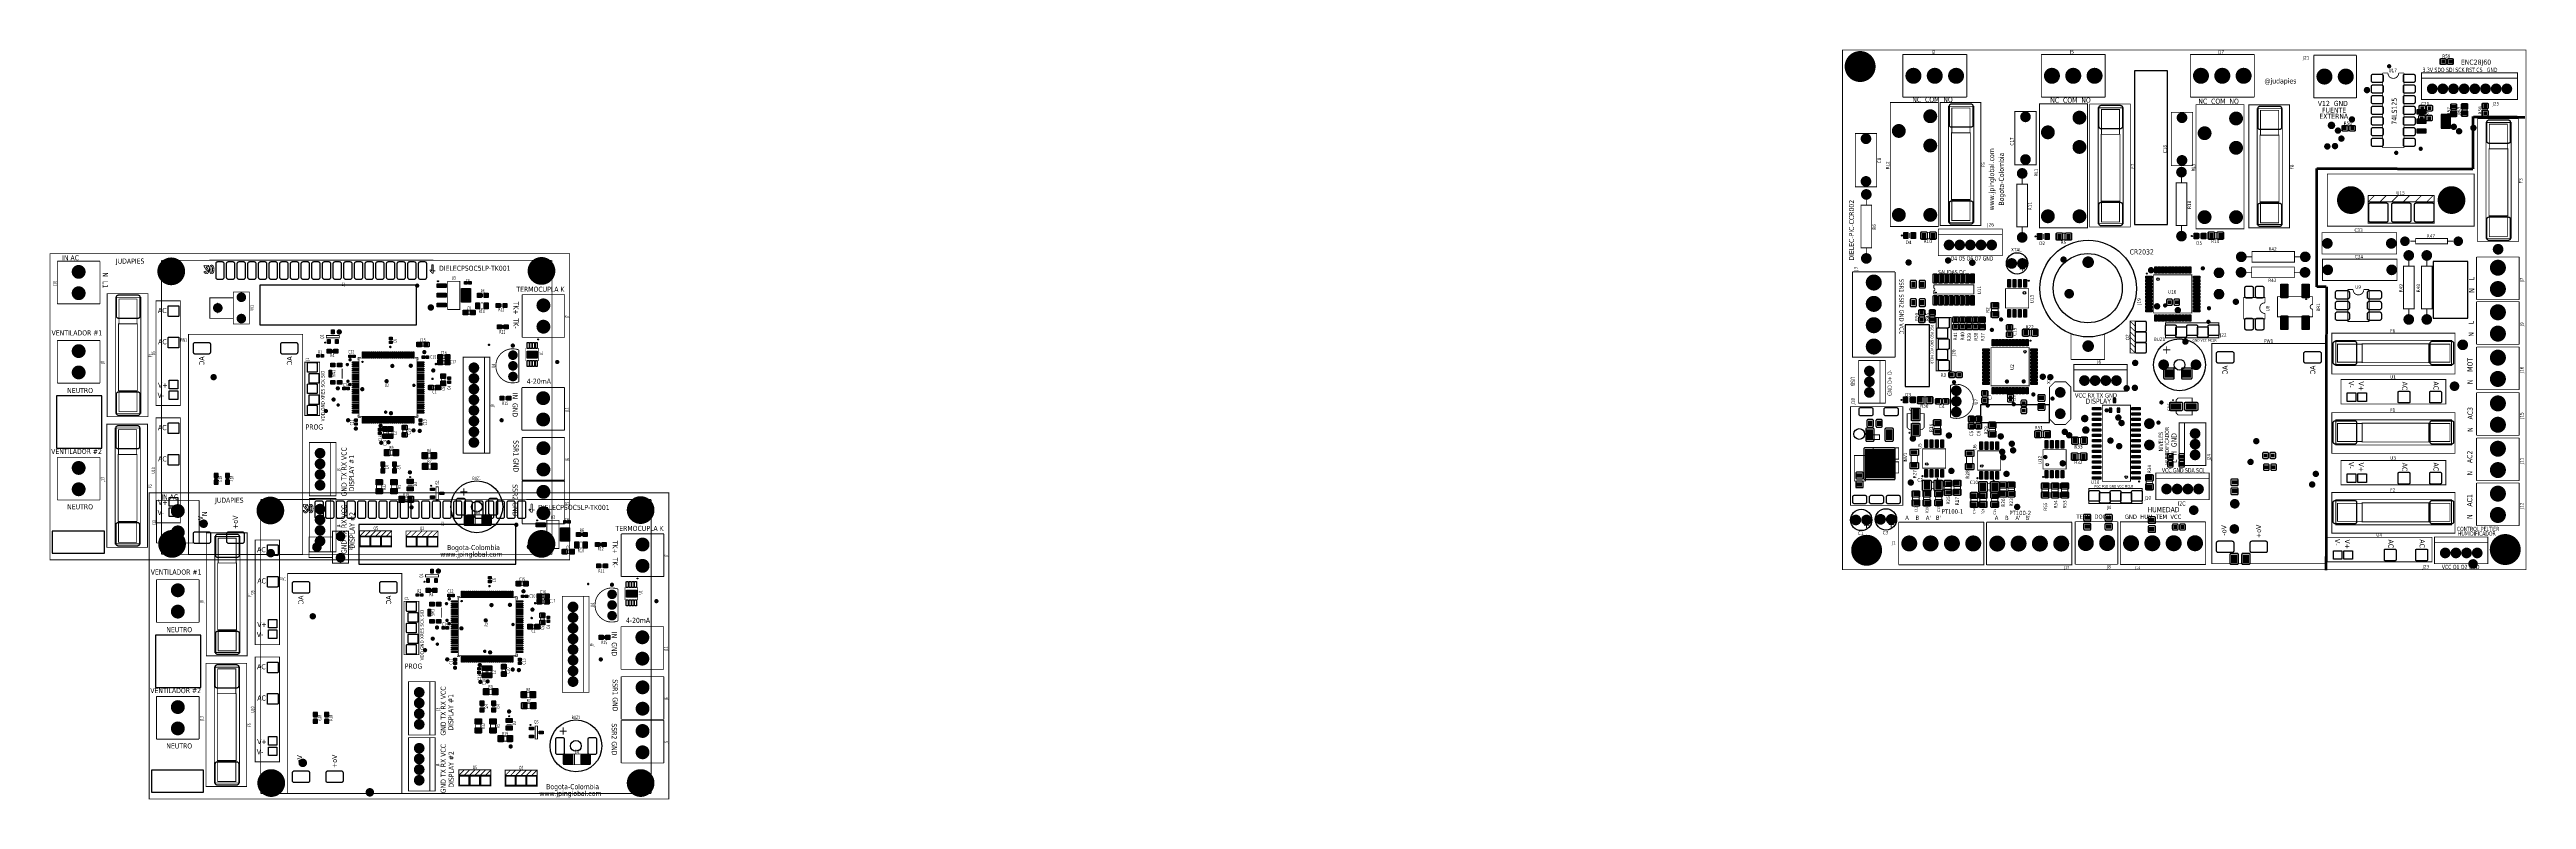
# Model space of a CAD drawing. Header units: millimetres. Extents: x 124 to 302, y 105 to 223.
# Drawn here: x 278.44 to 301.67, y 216.44 to 223.47 of the extents above.
import ezdxf

# ---------------------------------------------------------------- set-up
doc = ezdxf.new("R2010")
doc.units = ezdxf.units.MM
doc.layers.add('DESC', color=250, linetype='Continuous')
doc.styles.get("Standard").update_dxf_attribs({"font": 'tahoma.ttf'})

# ---------------------------------------------------------------- blocks, each defined once
blk = doc.blocks.new('RPAD')
blk.add_trace([(-0.5, -0.5), (-0.5, 0.5), (0.5, -0.5), (0.5, 0.5)])
blk = doc.blocks.new('EPAD')
at = {"const_width": 0.5}
blk.add_lwpolyline([(-0.25, 0, 1), (0.25, 0, 1)], format="xyb", close=True, dxfattribs=at)
blk = doc.blocks.new('PCB_CamaraClimatica')
for points, const_width in [([(147.039, 110.574), (153.45, 110.574), (153.45, 115.446), (147.039, 115.446), (147.039, 110.574)], 0.008), ([(147.039, 110.574), (153.45, 110.574), (153.45, 115.446), (147.039, 115.446), (147.039, 110.574)], 0.008), ([(147.039, 110.574), (153.45, 110.574), (153.45, 115.446), (147.039, 115.446), (147.039, 110.574)], 0.008), ([(147.604, 115.404), (147.604, 115.004)], 0.008), ([(148.204, 115.404), (147.604, 115.404)], 0.008), ([(147.604, 115.404), (147.604, 115.004)], 0.008), ([(148.204, 115.404), (147.604, 115.404)], 0.008), ([(147.604, 115.404), (147.604, 115.004)], 0.008), ([(148.204, 115.404), (147.604, 115.404)], 0.008), ([(148.204, 115.404), (148.204, 115.004)], 0.008), ([(148.204, 115.404), (148.204, 115.004)], 0.008), ([(148.204, 115.404), (148.204, 115.004)], 0.008), ([(148.903, 115.404), (148.903, 115.004)], 0.008), ([(149.503, 115.404), (148.903, 115.404)], 0.008), ([(148.903, 115.404), (148.903, 115.004)], 0.008), ([(149.503, 115.404), (148.903, 115.404)], 0.008), ([(148.903, 115.404), (148.903, 115.004)], 0.008), ([(149.503, 115.404), (148.903, 115.404)], 0.008), ([(149.503, 115.404), (149.503, 115.004)], 0.008), ([(149.503, 115.404), (149.503, 115.004)], 0.008), ([(149.503, 115.404), (149.503, 115.004)], 0.008), ([(150.301, 115.404), (150.301, 115.004)], 0.008), ([(150.901, 115.404), (150.301, 115.404)], 0.008), ([(150.301, 115.404), (150.301, 115.004)], 0.008), ([(150.901, 115.404), (150.301, 115.404)], 0.008), ([(150.301, 115.404), (150.301, 115.004)], 0.008), ([(150.901, 115.404), (150.301, 115.404)], 0.008), ([(150.901, 115.404), (150.901, 115.004)], 0.008), ([(150.901, 115.404), (150.901, 115.004)], 0.008), ([(150.901, 115.404), (150.901, 115.004)], 0.008), ([(151.459, 115.397), (151.459, 114.997)], 0.008), ([(151.459, 115.397), (151.859, 115.397)], 0.008), ([(151.459, 115.397), (151.459, 114.997)], 0.008), ([(151.459, 115.397), (151.859, 115.397)], 0.008), ([(151.459, 115.397), (151.459, 114.997)], 0.008), ([(151.459, 115.397), (151.859, 115.397)], 0.008), ([(151.859, 115.397), (151.859, 114.997)], 0.008), ([(151.859, 115.397), (151.859, 114.997)], 0.008), ([(151.859, 115.397), (151.859, 114.997)], 0.008), ([(152.105, 115.23), (152.155, 115.23)], 0.008), ([(152.105, 115.23), (152.105, 114.53), (152.305, 114.53), (152.305, 115.23)], 0.008), ([(152.105, 115.23), (152.155, 115.23)], 0.008), ([(152.105, 115.23), (152.105, 114.53), (152.305, 114.53), (152.305, 115.23)], 0.008), ([(152.105, 115.23), (152.155, 115.23)], 0.008), ([(152.105, 115.23), (152.105, 114.53), (152.305, 114.53), (152.305, 115.23)], 0.008), ([(152.205, 115.18), (152.194, 115.181), (152.185, 115.184), (152.176, 115.188), (152.169, 115.194), (152.163, 115.202), (152.158, 115.21), (152.156, 115.22), (152.155, 115.23)], 0.008), ([(152.205, 115.18), (152.194, 115.181), (152.185, 115.184), (152.176, 115.188), (152.169, 115.194), (152.163, 115.202), (152.158, 115.21), (152.156, 115.22), (152.155, 115.23)], 0.008), ([(152.205, 115.18), (152.194, 115.181), (152.185, 115.184), (152.176, 115.188), (152.169, 115.194), (152.163, 115.202), (152.158, 115.21), (152.156, 115.22), (152.155, 115.23)], 0.008), ([(152.205, 115.18), (152.215, 115.181), (152.224, 115.184), (152.233, 115.188), (152.24, 115.194), (152.246, 115.202), (152.251, 115.21), (152.254, 115.22), (152.255, 115.23)], 0.008), ([(152.205, 115.18), (152.215, 115.181), (152.224, 115.184), (152.233, 115.188), (152.24, 115.194), (152.246, 115.202), (152.251, 115.21), (152.254, 115.22), (152.255, 115.23)], 0.008), ([(152.205, 115.18), (152.215, 115.181), (152.224, 115.184), (152.233, 115.188), (152.24, 115.194), (152.246, 115.202), (152.251, 115.21), (152.254, 115.22), (152.255, 115.23)], 0.008), ([(152.255, 115.23), (152.305, 115.23)], 0.008), ([(152.255, 115.23), (152.305, 115.23)], 0.008), ([(152.255, 115.23), (152.305, 115.23)], 0.008), ([(152.47, 114.982), (153.37, 114.982), (153.37, 115.232), (152.47, 115.232), (152.47, 114.982)], 0.008), ([(152.47, 114.982), (153.37, 114.982), (153.37, 115.232), (152.47, 115.232), (152.47, 114.982)], 0.008), ([(152.47, 114.982), (153.37, 114.982), (153.37, 115.232), (152.47, 115.232), (152.47, 114.982)], 0.008), ([(152.649, 115.314), (152.763, 115.314), (152.763, 115.361), (152.649, 115.361), (152.649, 115.314)], 0.008), ([(152.649, 115.314), (152.763, 115.314), (152.763, 115.361), (152.649, 115.361), (152.649, 115.314)], 0.008), ([(152.649, 115.314), (152.763, 115.314), (152.763, 115.361), (152.649, 115.361), (152.649, 115.314)], 0.008), ([(147.604, 115.004), (148.204, 115.004)], 0.008), ([(147.604, 115.004), (148.204, 115.004)], 0.008), ([(147.604, 115.004), (148.204, 115.004)], 0.008), ([(148.903, 115.004), (149.503, 115.004)], 0.008), ([(148.903, 115.004), (149.503, 115.004)], 0.008), ([(148.903, 115.004), (149.503, 115.004)], 0.008), ([(150.301, 115.004), (150.901, 115.004)], 0.008), ([(150.301, 115.004), (150.901, 115.004)], 0.008), ([(150.301, 115.004), (150.901, 115.004)], 0.008), ([(151.459, 114.997), (151.859, 114.997)], 0.008), ([(151.459, 114.997), (151.859, 114.997)], 0.008), ([(151.459, 114.997), (151.859, 114.997)], 0.008), ([(152.47, 115.182), (153.37, 115.182)], 0.008), ([(152.47, 115.182), (153.37, 115.182)], 0.008), ([(152.47, 115.182), (153.37, 115.182)], 0.008), ([(147.487, 113.791), (147.937, 113.791), (147.937, 114.954), (147.487, 114.954), (147.487, 113.791)], 0.008), ([(147.487, 113.791), (147.937, 113.791), (147.937, 114.954), (147.487, 114.954), (147.487, 113.791)], 0.008), ([(147.487, 113.791), (147.937, 113.791), (147.937, 114.954), (147.487, 114.954), (147.487, 113.791)], 0.008), ([(147.955, 113.8), (148.336, 113.8), (148.336, 114.953), (147.955, 114.953), (147.955, 113.8)], 0.008), ([(147.955, 113.8), (148.336, 113.8), (148.336, 114.953), (147.955, 114.953), (147.955, 113.8)], 0.008), ([(147.955, 113.8), (148.336, 113.8), (148.336, 114.953), (147.955, 114.953), (147.955, 113.8)], 0.008), ([(148.033, 113.831), (148.27, 113.831), (148.27, 114.918), (148.033, 114.918), (148.033, 113.831)], 0.008), ([(148.033, 113.831), (148.27, 113.831), (148.27, 114.918), (148.033, 114.918), (148.033, 113.831)], 0.008), ([(148.033, 113.831), (148.27, 113.831), (148.27, 114.918), (148.033, 114.918), (148.033, 113.831)], 0.008), ([(148.065, 114.67), (148.234, 114.67), (148.234, 114.902), (148.065, 114.902), (148.065, 114.67)], 0.008), ([(148.065, 114.67), (148.234, 114.67), (148.234, 114.902), (148.065, 114.902), (148.065, 114.67)], 0.008), ([(148.065, 114.67), (148.234, 114.67), (148.234, 114.902), (148.065, 114.902), (148.065, 114.67)], 0.008), ([(148.655, 114.369), (148.855, 114.369), (148.855, 114.869), (148.655, 114.869), (148.655, 114.369)], 0.008), ([(148.655, 114.369), (148.855, 114.369), (148.855, 114.869), (148.655, 114.869), (148.655, 114.369)], 0.008), ([(148.655, 114.369), (148.855, 114.369), (148.855, 114.869), (148.655, 114.869), (148.655, 114.369)], 0.008), ([(148.886, 113.778), (149.336, 113.778), (149.336, 114.941), (148.886, 114.941), (148.886, 113.778)], 0.008), ([(148.886, 113.778), (149.336, 113.778), (149.336, 114.941), (148.886, 114.941), (148.886, 113.778)], 0.008), ([(148.886, 113.778), (149.336, 113.778), (149.336, 114.941), (148.886, 114.941), (148.886, 113.778)], 0.008), ([(149.357, 113.786), (149.739, 113.786), (149.739, 114.94), (149.357, 114.94), (149.357, 113.786)], 0.008), ([(149.357, 113.786), (149.739, 113.786), (149.739, 114.94), (149.357, 114.94), (149.357, 113.786)], 0.008), ([(149.357, 113.786), (149.739, 113.786), (149.739, 114.94), (149.357, 114.94), (149.357, 113.786)], 0.008), ([(149.436, 113.818), (149.672, 113.818), (149.672, 114.904), (149.436, 114.904), (149.436, 113.818)], 0.008), ([(149.436, 113.818), (149.672, 113.818), (149.672, 114.904), (149.436, 114.904), (149.436, 113.818)], 0.008), ([(149.436, 113.818), (149.672, 113.818), (149.672, 114.904), (149.436, 114.904), (149.436, 113.818)], 0.008), ([(149.468, 114.656), (149.637, 114.656), (149.637, 114.888), (149.468, 114.888), (149.468, 114.656)], 0.008), ([(149.468, 114.656), (149.637, 114.656), (149.637, 114.888), (149.468, 114.888), (149.468, 114.656)], 0.008), ([(149.468, 114.656), (149.637, 114.656), (149.637, 114.888), (149.468, 114.888), (149.468, 114.656)], 0.008), ([(150.123, 114.361), (150.323, 114.361), (150.323, 114.861), (150.123, 114.861), (150.123, 114.361)], 0.008), ([(150.123, 114.361), (150.323, 114.361), (150.323, 114.861), (150.123, 114.861), (150.123, 114.361)], 0.008), ([(150.123, 114.361), (150.323, 114.361), (150.323, 114.861), (150.123, 114.861), (150.123, 114.361)], 0.008), ([(150.355, 113.77), (150.805, 113.77), (150.805, 114.933), (150.355, 114.933), (150.355, 113.77)], 0.008), ([(150.355, 113.77), (150.805, 113.77), (150.805, 114.933), (150.355, 114.933), (150.355, 113.77)], 0.008), ([(150.355, 113.77), (150.805, 113.77), (150.805, 114.933), (150.355, 114.933), (150.355, 113.77)], 0.008), ([(150.849, 113.778), (151.231, 113.778), (151.231, 114.932), (150.849, 114.932), (150.849, 113.778)], 0.008), ([(150.849, 113.778), (151.231, 113.778), (151.231, 114.932), (150.849, 114.932), (150.849, 113.778)], 0.008), ([(150.849, 113.778), (151.231, 113.778), (151.231, 114.932), (150.849, 114.932), (150.849, 113.778)], 0.008), ([(150.928, 113.81), (151.164, 113.81), (151.164, 114.896), (150.928, 114.896), (150.928, 113.81)], 0.008), ([(150.928, 113.81), (151.164, 113.81), (151.164, 114.896), (150.928, 114.896), (150.928, 113.81)], 0.008), ([(150.928, 113.81), (151.164, 113.81), (151.164, 114.896), (150.928, 114.896), (150.928, 113.81)], 0.008), ([(150.959, 114.648), (151.129, 114.648), (151.129, 114.881), (150.959, 114.881), (150.959, 114.648)], 0.008), ([(150.959, 114.648), (151.129, 114.648), (151.129, 114.881), (150.959, 114.881), (150.959, 114.648)], 0.008), ([(150.959, 114.648), (151.129, 114.648), (151.129, 114.881), (150.959, 114.881), (150.959, 114.648)], 0.008), ([(152.498, 114.824), (152.516, 114.824)], 0.008), ([(152.498, 114.824), (152.516, 114.824)], 0.008), ([(152.498, 114.824), (152.516, 114.824)], 0.008), ([(152.498, 114.792), (152.516, 114.792)], 0.008), ([(152.498, 114.792), (152.516, 114.792)], 0.008), ([(152.498, 114.792), (152.516, 114.792)], 0.008), ([(152.501, 114.917), (152.519, 114.917)], 0.008), ([(152.501, 114.917), (152.519, 114.917)], 0.008), ([(152.501, 114.917), (152.519, 114.917)], 0.008), ([(152.501, 114.885), (152.519, 114.885)], 0.008), ([(152.501, 114.885), (152.519, 114.885)], 0.008), ([(152.501, 114.885), (152.519, 114.885)], 0.008), ([(152.748, 114.822), (152.795, 114.822), (152.795, 114.936), (152.748, 114.936), (152.748, 114.822)], 0.008), ([(152.748, 114.822), (152.795, 114.822), (152.795, 114.936), (152.748, 114.936), (152.748, 114.822)], 0.008), ([(152.748, 114.822), (152.795, 114.822), (152.795, 114.936), (152.748, 114.936), (152.748, 114.822)], 0.008), ([(152.85, 114.826), (152.897, 114.826), (152.897, 114.94), (152.85, 114.94), (152.85, 114.826)], 0.008), ([(152.85, 114.826), (152.897, 114.826), (152.897, 114.94), (152.85, 114.94), (152.85, 114.826)], 0.008), ([(152.85, 114.826), (152.897, 114.826), (152.897, 114.94), (152.85, 114.94), (152.85, 114.826)], 0.008), ([(152.954, 114.329), (152.952, 114.825)], 0.025), ([(152.954, 114.329), (152.952, 114.825)], 0.025), ([(152.954, 114.329), (152.952, 114.825)], 0.025), ([(152.957, 114.818), (153.44, 114.816)], 0.025), ([(152.957, 114.818), (153.44, 114.816)], 0.025), ([(152.957, 114.818), (153.44, 114.816)], 0.025), ([(152.996, 113.649), (153.377, 113.649), (153.377, 114.802), (152.996, 114.802), (152.996, 113.649)], 0.008), ([(152.996, 113.649), (153.377, 113.649), (153.377, 114.802), (152.996, 114.802), (152.996, 113.649)], 0.008), ([(152.996, 113.649), (153.377, 113.649), (153.377, 114.802), (152.996, 114.802), (152.996, 113.649)], 0.008), ([(153.043, 114.83), (153.09, 114.83), (153.09, 114.944), (153.043, 114.944), (153.043, 114.83)], 0.008), ([(153.043, 114.83), (153.09, 114.83), (153.09, 114.944), (153.043, 114.944), (153.043, 114.83)], 0.008), ([(153.043, 114.83), (153.09, 114.83), (153.09, 114.944), (153.043, 114.944), (153.043, 114.83)], 0.008), ([(153.074, 113.68), (153.311, 113.68), (153.311, 114.767), (153.074, 114.767), (153.074, 113.68)], 0.008), ([(153.074, 113.68), (153.311, 113.68), (153.311, 114.767), (153.074, 114.767), (153.074, 113.68)], 0.008), ([(153.074, 113.68), (153.311, 113.68), (153.311, 114.767), (153.074, 114.767), (153.074, 113.68)], 0.008), ([(147.159, 114.164), (147.359, 114.164), (147.359, 114.664), (147.159, 114.664), (147.159, 114.164)], 0.008), ([(147.159, 114.164), (147.359, 114.164), (147.359, 114.664), (147.159, 114.664), (147.159, 114.164)], 0.008), ([(147.159, 114.164), (147.359, 114.164), (147.359, 114.664), (147.159, 114.664), (147.159, 114.164)], 0.008), ([(148.061, 114.044), (148.238, 114.044), (148.238, 114.67), (148.061, 114.67), (148.061, 114.044)], 0.008), ([(148.061, 114.044), (148.238, 114.044), (148.238, 114.67), (148.061, 114.67), (148.061, 114.044)], 0.008), ([(148.061, 114.044), (148.238, 114.044), (148.238, 114.67), (148.061, 114.67), (148.061, 114.044)], 0.008), ([(149.464, 114.03), (149.641, 114.03), (149.641, 114.656), (149.464, 114.656), (149.464, 114.03)], 0.008), ([(149.464, 114.03), (149.641, 114.03), (149.641, 114.656), (149.464, 114.656), (149.464, 114.03)], 0.008), ([(149.464, 114.03), (149.641, 114.03), (149.641, 114.656), (149.464, 114.656), (149.464, 114.03)], 0.008), ([(150.955, 114.022), (151.133, 114.022), (151.133, 114.648), (150.955, 114.648), (150.955, 114.022)], 0.008), ([(150.955, 114.022), (151.133, 114.022), (151.133, 114.648), (150.955, 114.648), (150.955, 114.022)], 0.008), ([(150.955, 114.022), (151.133, 114.022), (151.133, 114.648), (150.955, 114.648), (150.955, 114.022)], 0.008), ([(151.728, 114.688), (151.842, 114.688), (151.842, 114.735), (151.728, 114.735), (151.728, 114.688)], 0.008), ([(151.728, 114.688), (151.842, 114.688), (151.842, 114.735), (151.728, 114.735), (151.728, 114.688)], 0.008), ([(151.728, 114.688), (151.842, 114.688), (151.842, 114.735), (151.728, 114.735), (151.728, 114.688)], 0.008), ([(153.106, 114.519), (153.275, 114.519), (153.275, 114.751), (153.106, 114.751), (153.106, 114.519)], 0.008), ([(153.106, 114.519), (153.275, 114.519), (153.275, 114.751), (153.106, 114.751), (153.106, 114.519)], 0.008), ([(153.106, 114.519), (153.275, 114.519), (153.275, 114.751), (153.106, 114.751), (153.106, 114.519)], 0.008), ([(151.487, 113.225), (151.485, 114.337)], 0.025), ([(151.487, 113.225), (151.485, 114.337)], 0.025), ([(151.487, 113.225), (151.485, 114.337)], 0.025), ([(151.487, 114.334), (152.952, 114.33)], 0.025), ([(151.487, 114.334), (152.952, 114.33)], 0.025), ([(151.487, 114.334), (152.952, 114.33)], 0.025), ([(153.102, 113.893), (153.279, 113.893), (153.279, 114.519), (153.102, 114.519), (153.102, 113.893)], 0.008), ([(153.102, 113.893), (153.279, 113.893), (153.279, 114.519), (153.102, 114.519), (153.102, 113.893)], 0.008), ([(153.102, 113.893), (153.279, 113.893), (153.279, 114.519), (153.102, 114.519), (153.102, 113.893)], 0.008), ([(148.674, 113.789), (148.774, 113.789), (148.774, 114.189), (148.674, 114.189), (148.674, 113.789)], 0.008), ([(148.674, 113.789), (148.774, 113.789), (148.774, 114.189), (148.674, 114.189), (148.674, 113.789)], 0.008), ([(148.674, 113.789), (148.774, 113.789), (148.774, 114.189), (148.674, 114.189), (148.674, 113.789)], 0.008), ([(148.724, 114.239), (148.724, 114.189)], 0.008), ([(148.724, 114.239), (148.724, 114.189)], 0.008), ([(148.724, 114.239), (148.724, 114.189)], 0.008), ([(150.168, 113.801), (150.268, 113.801), (150.268, 114.201), (150.168, 114.201), (150.168, 113.801)], 0.008), ([(150.168, 113.801), (150.268, 113.801), (150.268, 114.201), (150.168, 114.201), (150.168, 113.801)], 0.008), ([(150.168, 113.801), (150.268, 113.801), (150.268, 114.201), (150.168, 114.201), (150.168, 113.801)], 0.008), ([(150.218, 114.251), (150.218, 114.201)], 0.008), ([(150.218, 114.251), (150.218, 114.201)], 0.008), ([(150.218, 114.251), (150.218, 114.201)], 0.008), ([(151.586, 113.794), (152.964, 113.794), (152.964, 114.283), (151.586, 114.283), (151.586, 113.794)], 0.008), ([(151.586, 113.794), (152.964, 113.794), (152.964, 114.283), (151.586, 114.283), (151.586, 113.794)], 0.008), ([(151.586, 113.794), (152.964, 113.794), (152.964, 114.283), (151.586, 114.283), (151.586, 113.794)], 0.008), ([(151.969, 114.082), (152.589, 114.082)], 0.008), ([(151.969, 114.022), (152.029, 114.082)], 0.008), ([(151.969, 114.022), (151.969, 114.082)], 0.008), ([(151.969, 114.082), (152.589, 114.082)], 0.008), ([(151.969, 114.022), (152.029, 114.082)], 0.008), ([(151.969, 114.022), (151.969, 114.082)], 0.008), ([(151.969, 114.082), (152.589, 114.082)], 0.008), ([(151.969, 114.022), (152.029, 114.082)], 0.008), ([(151.969, 114.022), (151.969, 114.082)], 0.008), ([(152.079, 114.022), (152.139, 114.082)], 0.008), ([(152.079, 114.022), (152.139, 114.082)], 0.008), ([(152.079, 114.022), (152.139, 114.082)], 0.008), ([(152.189, 114.022), (152.249, 114.082)], 0.008), ([(152.189, 114.022), (152.249, 114.082)], 0.008), ([(152.189, 114.022), (152.249, 114.082)], 0.008), ([(152.299, 114.022), (152.359, 114.082)], 0.008), ([(152.299, 114.022), (152.359, 114.082)], 0.008), ([(152.299, 114.022), (152.359, 114.082)], 0.008), ([(152.409, 114.022), (152.469, 114.082)], 0.008), ([(152.409, 114.022), (152.469, 114.082)], 0.008), ([(152.409, 114.022), (152.469, 114.082)], 0.008), ([(152.519, 114.022), (152.579, 114.082)], 0.008), ([(152.519, 114.022), (152.579, 114.082)], 0.008), ([(152.519, 114.022), (152.579, 114.082)], 0.008), ([(152.519, 114.022), (152.579, 114.082)], 0.008), ([(152.519, 114.022), (152.579, 114.082)], 0.008), ([(152.519, 114.022), (152.579, 114.082)], 0.008), ([(152.589, 114.022), (152.589, 114.082)], 0.008), ([(152.589, 114.022), (152.589, 114.082)], 0.008), ([(152.589, 114.022), (152.589, 114.082)], 0.008), ([(147.212, 113.592), (147.312, 113.592), (147.312, 113.992), (147.212, 113.992), (147.212, 113.592)], 0.008), ([(147.212, 113.592), (147.312, 113.592), (147.312, 113.992), (147.212, 113.992), (147.212, 113.592)], 0.008), ([(147.212, 113.592), (147.312, 113.592), (147.312, 113.992), (147.212, 113.992), (147.212, 113.592)], 0.008), ([(147.262, 114.042), (147.262, 113.992)], 0.008), ([(147.262, 114.042), (147.262, 113.992)], 0.008), ([(147.262, 114.042), (147.262, 113.992)], 0.008), ([(148.065, 113.847), (148.234, 113.847), (148.234, 114.04), (148.065, 114.04), (148.065, 113.847)], 0.008), ([(148.065, 113.847), (148.234, 113.847), (148.234, 114.04), (148.065, 114.04), (148.065, 113.847)], 0.008), ([(148.065, 113.847), (148.234, 113.847), (148.234, 114.04), (148.065, 114.04), (148.065, 113.847)], 0.008), ([(149.468, 113.833), (149.637, 113.833), (149.637, 114.026), (149.468, 114.026), (149.468, 113.833)], 0.008), ([(149.468, 113.833), (149.637, 113.833), (149.637, 114.026), (149.468, 114.026), (149.468, 113.833)], 0.008), ([(149.468, 113.833), (149.637, 113.833), (149.637, 114.026), (149.468, 114.026), (149.468, 113.833)], 0.008), ([(150.959, 113.826), (151.129, 113.826), (151.129, 114.018), (150.959, 114.018), (150.959, 113.826)], 0.008), ([(150.959, 113.826), (151.129, 113.826), (151.129, 114.018), (150.959, 114.018), (150.959, 113.826)], 0.008), ([(150.959, 113.826), (151.129, 113.826), (151.129, 114.018), (150.959, 114.018), (150.959, 113.826)], 0.008), ([(151.969, 114.022), (152.589, 114.022), (152.589, 113.822), (151.969, 113.822), (151.969, 114.022)], 0.008), ([(151.969, 114.022), (152.589, 114.022), (152.589, 113.822), (151.969, 113.822), (151.969, 114.022)], 0.008), ([(151.969, 114.022), (152.589, 114.022), (152.589, 113.822), (151.969, 113.822), (151.969, 114.022)], 0.008), ([(153.106, 113.696), (153.275, 113.696), (153.275, 113.889), (153.106, 113.889), (153.106, 113.696)], 0.008), ([(153.106, 113.696), (153.275, 113.696), (153.275, 113.889), (153.106, 113.889), (153.106, 113.696)], 0.008), ([(153.106, 113.696), (153.275, 113.696), (153.275, 113.889), (153.106, 113.889), (153.106, 113.696)], 0.008), ([(147.668, 113.73), (147.668, 113.683)], 0.00787), ([(147.668, 113.73), (147.668, 113.683)], 0.00787), ([(147.668, 113.73), (147.668, 113.683)], 0.00787), ([(147.777, 113.676), (147.913, 113.676), (147.913, 113.737), (147.777, 113.737), (147.777, 113.676)], 0.008), ([(147.777, 113.676), (147.913, 113.676), (147.913, 113.737), (147.777, 113.737), (147.777, 113.676)], 0.008), ([(147.777, 113.676), (147.913, 113.676), (147.913, 113.737), (147.777, 113.737), (147.777, 113.676)], 0.008), ([(147.938, 113.518), (148.538, 113.518), (148.538, 113.768), (147.938, 113.768), (147.938, 113.518)], 0.008), ([(147.938, 113.518), (148.538, 113.518), (148.538, 113.768), (147.938, 113.768), (147.938, 113.518)], 0.008), ([(147.938, 113.518), (148.538, 113.518), (148.538, 113.768), (147.938, 113.768), (147.938, 113.518)], 0.008), ([(147.938, 113.718), (148.538, 113.718)], 0.008), ([(147.938, 113.718), (148.538, 113.718)], 0.008), ([(147.938, 113.718), (148.538, 113.718)], 0.008), ([(148.724, 113.789), (148.724, 113.739)], 0.008), ([(148.724, 113.789), (148.724, 113.739)], 0.008), ([(148.724, 113.789), (148.724, 113.739)], 0.008), ([(148.923, 113.721), (148.923, 113.674)], 0.00787), ([(148.923, 113.721), (148.923, 113.674)], 0.00787), ([(148.923, 113.721), (148.923, 113.674)], 0.00787), ([(149.047, 113.667), (149.183, 113.667), (149.183, 113.728), (149.047, 113.728), (149.047, 113.667)], 0.008), ([(149.047, 113.667), (149.183, 113.667), (149.183, 113.728), (149.047, 113.728), (149.047, 113.667)], 0.008), ([(149.047, 113.667), (149.183, 113.667), (149.183, 113.728), (149.047, 113.728), (149.047, 113.667)], 0.008), ([(150.218, 113.801), (150.218, 113.751)], 0.008), ([(150.218, 113.801), (150.218, 113.751)], 0.008), ([(150.218, 113.801), (150.218, 113.751)], 0.008), ([(150.391, 113.726), (150.391, 113.679)], 0.00787), ([(150.391, 113.726), (150.391, 113.679)], 0.00787), ([(150.391, 113.726), (150.391, 113.679)], 0.00787), ([(150.473, 113.676), (150.609, 113.676), (150.609, 113.737), (150.473, 113.737), (150.473, 113.676)], 0.008), ([(150.473, 113.676), (150.609, 113.676), (150.609, 113.737), (150.473, 113.737), (150.473, 113.676)], 0.008), ([(150.473, 113.676), (150.609, 113.676), (150.609, 113.737), (150.473, 113.737), (150.473, 113.676)], 0.008), ([(151.536, 113.533), (152.236, 113.533), (152.236, 113.733), (151.536, 113.733), (151.536, 113.533)], 0.008), ([(151.536, 113.533), (152.236, 113.533), (152.236, 113.733), (151.536, 113.733), (151.536, 113.533)], 0.008), ([(151.536, 113.533), (152.236, 113.533), (152.236, 113.733), (151.536, 113.733), (151.536, 113.533)], 0.008), ([(152.364, 113.653), (152.414, 113.653)], 0.008), ([(152.364, 113.653), (152.414, 113.653)], 0.008), ([(152.364, 113.653), (152.414, 113.653)], 0.008), ([(152.414, 113.628), (152.714, 113.628), (152.714, 113.678), (152.414, 113.678), (152.414, 113.628)], 0.008), ([(152.414, 113.628), (152.714, 113.628), (152.714, 113.678), (152.414, 113.678), (152.414, 113.628)], 0.008), ([(152.414, 113.628), (152.714, 113.628), (152.714, 113.678), (152.414, 113.678), (152.414, 113.628)], 0.008), ([(152.714, 113.653), (152.764, 113.653)], 0.008), ([(152.714, 113.653), (152.764, 113.653)], 0.008), ([(152.714, 113.653), (152.764, 113.653)], 0.008), ([(147.262, 113.592), (147.262, 113.542)], 0.008), ([(147.262, 113.592), (147.262, 113.542)], 0.008), ([(147.262, 113.592), (147.262, 113.542)], 0.008), ([(148.751, 113.395), (148.701, 113.395)], 0.008), ([(148.751, 113.395), (148.701, 113.395)], 0.008), ([(148.751, 113.395), (148.701, 113.395)], 0.008), ([(148.726, 113.37), (148.726, 113.42)], 0.008), ([(148.726, 113.37), (148.726, 113.42)], 0.008), ([(148.726, 113.37), (148.726, 113.42)], 0.008), ([(150.829, 113.507), (150.879, 113.507)], 0.008), ([(150.829, 113.507), (150.879, 113.507)], 0.008), ([(150.829, 113.507), (150.879, 113.507)], 0.008), ([(150.877, 113.311), (151.277, 113.311), (151.277, 113.411), (150.877, 113.411), (150.877, 113.311)], 0.008), ([(150.877, 113.311), (151.277, 113.311), (151.277, 113.411), (150.877, 113.411), (150.877, 113.311)], 0.008), ([(150.877, 113.311), (151.277, 113.311), (151.277, 113.411), (150.877, 113.411), (150.877, 113.311)], 0.008), ([(150.879, 113.457), (151.279, 113.457), (151.279, 113.557), (150.879, 113.557), (150.879, 113.457)], 0.008), ([(150.879, 113.457), (151.279, 113.457), (151.279, 113.557), (150.879, 113.557), (150.879, 113.457)], 0.008), ([(150.879, 113.457), (151.279, 113.457), (151.279, 113.557), (150.879, 113.557), (150.879, 113.457)], 0.008), ([(151.279, 113.507), (151.329, 113.507)], 0.008), ([(151.279, 113.507), (151.329, 113.507)], 0.008), ([(151.279, 113.507), (151.329, 113.507)], 0.008), ([(151.54, 113.285), (152.24, 113.285), (152.24, 113.485), (151.54, 113.485), (151.54, 113.285)], 0.008), ([(151.54, 113.285), (152.24, 113.285), (152.24, 113.485), (151.54, 113.485), (151.54, 113.285)], 0.008), ([(151.54, 113.285), (152.24, 113.285), (152.24, 113.485), (151.54, 113.485), (151.54, 113.285)], 0.008), ([(152.3, 113.02), (152.4, 113.02), (152.4, 113.42), (152.3, 113.42), (152.3, 113.02)], 0.008), ([(152.3, 113.02), (152.4, 113.02), (152.4, 113.42), (152.3, 113.42), (152.3, 113.02)], 0.008), ([(152.3, 113.02), (152.4, 113.02), (152.4, 113.42), (152.3, 113.42), (152.3, 113.02)], 0.008), ([(152.35, 113.42), (152.35, 113.47)], 0.008), ([(152.35, 113.42), (152.35, 113.47)], 0.008), ([(152.35, 113.42), (152.35, 113.47)], 0.008), ([(152.469, 113.02), (152.569, 113.02), (152.569, 113.42), (152.469, 113.42), (152.469, 113.02)], 0.008), ([(152.469, 113.02), (152.569, 113.02), (152.569, 113.42), (152.469, 113.42), (152.469, 113.02)], 0.008), ([(152.469, 113.02), (152.569, 113.02), (152.569, 113.42), (152.469, 113.42), (152.469, 113.02)], 0.008), ([(152.519, 113.47), (152.519, 113.42)], 0.008), ([(152.519, 113.47), (152.519, 113.42)], 0.008), ([(152.519, 113.47), (152.519, 113.42)], 0.008), ([(153.386, 113.505), (152.986, 113.505)], 0.008), ([(152.986, 113.505), (152.986, 113.105)], 0.008), ([(153.386, 113.505), (152.986, 113.505)], 0.008), ([(152.986, 113.505), (152.986, 113.105)], 0.008), ([(153.386, 113.505), (152.986, 113.505)], 0.008), ([(152.986, 113.505), (152.986, 113.105)], 0.008), ([(153.386, 113.505), (153.386, 113.105)], 0.008), ([(153.386, 113.505), (153.386, 113.105)], 0.008), ([(153.386, 113.505), (153.386, 113.105)], 0.008), ([(147.532, 113.366), (147.132, 113.366)], 0.008), ([(147.532, 112.566), (147.132, 112.566), (147.132, 113.366)], 0.008), ([(147.532, 113.366), (147.132, 113.366)], 0.008), ([(147.532, 112.566), (147.132, 112.566), (147.132, 113.366)], 0.008), ([(147.532, 113.366), (147.132, 113.366)], 0.008), ([(147.532, 112.566), (147.132, 112.566), (147.132, 113.366)], 0.008), ([(147.532, 113.366), (147.532, 112.566)], 0.008), ([(147.532, 113.366), (147.532, 112.566)], 0.008), ([(147.532, 113.366), (147.532, 112.566)], 0.008), ([(147.895, 113.212), (147.895, 113.244)], 0.008), ([(147.895, 113.244), (147.908, 113.244)], 0.008), ([(147.895, 113.212), (147.895, 113.244)], 0.008), ([(147.895, 113.244), (147.908, 113.244)], 0.008), ([(147.895, 113.212), (147.895, 113.244)], 0.008), ([(147.895, 113.244), (147.908, 113.244)], 0.008), ([(147.895, 113.212), (147.899, 113.211), (147.903, 113.209), (147.905, 113.205), (147.906, 113.201)], 0.008), ([(147.895, 113.212), (147.899, 113.211), (147.903, 113.209), (147.905, 113.205), (147.906, 113.201)], 0.008), ([(147.895, 113.212), (147.899, 113.211), (147.903, 113.209), (147.905, 113.205), (147.906, 113.201)], 0.008), ([(147.895, 113.159), (147.895, 113.19), (147.899, 113.191), (147.903, 113.194), (147.905, 113.197), (147.906, 113.201)], 0.008), ([(147.895, 113.159), (147.895, 113.19), (147.899, 113.191), (147.903, 113.194), (147.905, 113.197), (147.906, 113.201)], 0.008), ([(147.895, 113.159), (147.895, 113.19), (147.899, 113.191), (147.903, 113.194), (147.905, 113.197), (147.906, 113.201)], 0.008), ([(147.908, 113.159), (147.895, 113.159)], 0.008), ([(147.908, 113.159), (147.895, 113.159)], 0.008), ([(147.908, 113.159), (147.895, 113.159)], 0.008), ([(147.908, 113.244), (148.258, 113.244)], 0.008), ([(147.908, 113.244), (148.258, 113.244)], 0.008), ([(147.908, 113.244), (148.258, 113.244)], 0.008), ([(147.908, 113.159), (148.258, 113.159)], 0.008), ([(147.908, 113.159), (148.258, 113.159)], 0.008), ([(147.908, 113.159), (148.258, 113.159)], 0.008), ([(148.271, 113.214), (148.271, 113.244), (148.258, 113.244)], 0.008), ([(148.271, 113.214), (148.271, 113.244), (148.258, 113.244)], 0.008), ([(148.271, 113.214), (148.271, 113.244), (148.258, 113.244)], 0.008), ([(148.258, 113.159), (148.271, 113.159), (148.271, 113.189)], 0.008), ([(148.258, 113.159), (148.271, 113.159), (148.271, 113.189)], 0.008), ([(148.258, 113.159), (148.271, 113.159), (148.271, 113.189)], 0.008), ([(148.271, 113.189), (148.271, 113.214)], 0.008), ([(148.271, 113.189), (148.271, 113.214)], 0.008), ([(148.271, 113.189), (148.271, 113.214)], 0.008), ([(148.568, 113.208), (148.568, 113.027), (148.785, 113.027), (148.785, 113.208), (148.568, 113.208)], 0.00787), ([(148.568, 113.208), (148.568, 113.027), (148.785, 113.027), (148.785, 113.208), (148.568, 113.208)], 0.00787), ([(148.568, 113.208), (148.568, 113.027), (148.785, 113.027), (148.785, 113.208), (148.568, 113.208)], 0.00787), ([(149.958, 112.98), (150.316, 112.98), (150.316, 113.338), (149.958, 113.338), (149.958, 112.98)], 0.00787), ([(149.958, 112.98), (150.316, 112.98), (150.316, 113.338), (149.958, 113.338), (149.958, 112.98)], 0.00787), ([(149.958, 112.98), (150.316, 112.98), (150.316, 113.338), (149.958, 113.338), (149.958, 112.98)], 0.00787), ([(150.877, 113.361), (150.827, 113.361)], 0.008), ([(150.877, 113.361), (150.827, 113.361)], 0.008), ([(150.877, 113.361), (150.827, 113.361)], 0.008), ([(151.327, 113.361), (151.277, 113.361)], 0.008), ([(151.327, 113.361), (151.277, 113.361)], 0.008), ([(151.327, 113.361), (151.277, 113.361)], 0.008), ([(151.577, 113.227), (151.485, 113.227)], 0.025), ([(151.577, 113.227), (151.485, 113.227)], 0.025), ([(151.577, 113.227), (151.485, 113.227)], 0.025), ([(151.575, 110.568), (151.579, 113.227)], 0.025), ([(151.575, 110.568), (151.579, 113.227)], 0.025), ([(151.575, 110.568), (151.579, 113.227)], 0.025), ([(151.778, 113.2), (151.828, 113.2)], 0.008), ([(151.778, 113.2), (151.778, 112.9)], 0.008), ([(151.778, 113.2), (151.828, 113.2)], 0.008), ([(151.778, 113.2), (151.778, 112.9)], 0.008), ([(151.778, 113.2), (151.828, 113.2)], 0.008), ([(151.778, 113.2), (151.778, 112.9)], 0.008), ([(151.878, 113.15), (151.867, 113.151), (151.858, 113.154), (151.849, 113.159), (151.842, 113.164), (151.836, 113.172), (151.832, 113.18), (151.829, 113.19), (151.828, 113.2)], 0.008), ([(151.878, 113.15), (151.867, 113.151), (151.858, 113.154), (151.849, 113.159), (151.842, 113.164), (151.836, 113.172), (151.832, 113.18), (151.829, 113.19), (151.828, 113.2)], 0.008), ([(151.878, 113.15), (151.867, 113.151), (151.858, 113.154), (151.849, 113.159), (151.842, 113.164), (151.836, 113.172), (151.832, 113.18), (151.829, 113.19), (151.828, 113.2)], 0.008), ([(151.878, 113.15), (151.888, 113.151), (151.897, 113.154), (151.906, 113.159), (151.913, 113.164), (151.919, 113.172), (151.924, 113.18), (151.927, 113.19), (151.928, 113.2)], 0.008), ([(151.878, 113.15), (151.888, 113.151), (151.897, 113.154), (151.906, 113.159), (151.913, 113.164), (151.919, 113.172), (151.924, 113.18), (151.927, 113.19), (151.928, 113.2)], 0.008), ([(151.878, 113.15), (151.888, 113.151), (151.897, 113.154), (151.906, 113.159), (151.913, 113.164), (151.919, 113.172), (151.924, 113.18), (151.927, 113.19), (151.928, 113.2)], 0.008), ([(151.928, 113.2), (151.978, 113.2)], 0.008), ([(151.928, 113.2), (151.978, 113.2)], 0.008), ([(151.928, 113.2), (151.978, 113.2)], 0.008), ([(151.978, 113.2), (151.978, 112.9)], 0.008), ([(151.978, 113.2), (151.978, 112.9)], 0.008), ([(151.978, 113.2), (151.978, 112.9)], 0.008), ([(147.759, 112.893), (147.807, 112.893), (147.807, 113.007), (147.759, 113.007), (147.759, 112.893)], 0.008), ([(147.759, 112.893), (147.807, 112.893), (147.807, 113.007), (147.759, 113.007), (147.759, 112.893)], 0.008), ([(147.759, 112.893), (147.807, 112.893), (147.807, 113.007), (147.759, 113.007), (147.759, 112.893)], 0.008), ([(147.858, 112.893), (147.905, 112.893), (147.905, 113.007), (147.858, 113.007), (147.858, 112.893)], 0.008), ([(147.858, 112.893), (147.905, 112.893), (147.905, 113.007), (147.858, 113.007), (147.858, 112.893)], 0.008), ([(147.858, 112.893), (147.905, 112.893), (147.905, 113.007), (147.858, 113.007), (147.858, 112.893)], 0.008), ([(147.918, 112.439), (148.058, 112.439), (148.058, 112.939), (147.918, 112.939), (147.918, 112.439)], 0.008), ([(147.918, 112.439), (148.058, 112.439), (148.058, 112.939), (147.918, 112.939), (147.918, 112.439)], 0.008), ([(147.918, 112.439), (148.058, 112.439), (148.058, 112.939), (147.918, 112.939), (147.918, 112.439)], 0.008), ([(148.078, 112.826), (148.125, 112.826), (148.125, 112.94), (148.078, 112.94), (148.078, 112.826)], 0.008), ([(148.078, 112.826), (148.125, 112.826), (148.125, 112.94), (148.078, 112.94), (148.078, 112.826)], 0.008), ([(148.078, 112.826), (148.125, 112.826), (148.125, 112.94), (148.078, 112.94), (148.078, 112.826)], 0.008), ([(148.141, 112.826), (148.188, 112.826), (148.188, 112.94), (148.141, 112.94), (148.141, 112.826)], 0.008), ([(148.141, 112.826), (148.188, 112.826), (148.188, 112.94), (148.141, 112.94), (148.141, 112.826)], 0.008), ([(148.141, 112.826), (148.188, 112.826), (148.188, 112.94), (148.141, 112.94), (148.141, 112.826)], 0.008), ([(148.204, 112.826), (148.251, 112.826), (148.251, 112.94), (148.204, 112.94), (148.204, 112.826)], 0.008), ([(148.204, 112.826), (148.251, 112.826), (148.251, 112.94), (148.204, 112.94), (148.204, 112.826)], 0.008), ([(148.204, 112.826), (148.251, 112.826), (148.251, 112.94), (148.204, 112.94), (148.204, 112.826)], 0.008), ([(148.263, 112.826), (148.311, 112.826), (148.311, 112.94), (148.263, 112.94), (148.263, 112.826)], 0.008), ([(148.263, 112.826), (148.311, 112.826), (148.311, 112.94), (148.263, 112.94), (148.263, 112.826)], 0.008), ([(148.263, 112.826), (148.311, 112.826), (148.311, 112.94), (148.263, 112.94), (148.263, 112.826)], 0.008), ([(148.326, 112.826), (148.374, 112.826), (148.374, 112.94), (148.326, 112.94), (148.326, 112.826)], 0.008), ([(148.326, 112.826), (148.374, 112.826), (148.374, 112.94), (148.326, 112.94), (148.326, 112.826)], 0.008), ([(148.326, 112.826), (148.374, 112.826), (148.374, 112.94), (148.326, 112.94), (148.326, 112.826)], 0.008), ([(148.437, 112.94), (148.498, 112.94), (148.498, 113.076), (148.437, 113.076), (148.437, 112.94)], 0.008), ([(148.437, 112.94), (148.498, 112.94), (148.498, 113.076), (148.437, 113.076), (148.437, 112.94)], 0.008), ([(148.437, 112.94), (148.498, 112.94), (148.498, 113.076), (148.437, 113.076), (148.437, 112.94)], 0.008), ([(149.786, 112.605), (149.886, 112.605), (149.886, 112.905), (149.786, 112.905), (149.786, 112.605), (149.736, 112.605), (149.736, 112.905), (149.786, 112.905)], 0.008), ([(149.786, 112.855), (149.736, 112.905)], 0.008), ([(149.786, 112.605), (149.886, 112.605), (149.886, 112.905), (149.786, 112.905), (149.786, 112.605), (149.736, 112.605), (149.736, 112.905), (149.786, 112.905)], 0.008), ([(149.786, 112.855), (149.736, 112.905)], 0.008), ([(149.786, 112.605), (149.886, 112.605), (149.886, 112.905), (149.786, 112.905), (149.786, 112.605), (149.736, 112.605), (149.736, 112.905), (149.786, 112.905)], 0.008), ([(149.786, 112.855), (149.736, 112.905)], 0.008), ([(151.002, 112.976), (151.002, 112.926), (150.802, 112.926), (150.802, 113.126), (151.002, 113.126), (151.002, 113.076)], 0.008), ([(151.002, 112.976), (151.002, 112.926), (150.802, 112.926), (150.802, 113.126), (151.002, 113.126), (151.002, 113.076)], 0.008), ([(151.002, 112.976), (151.002, 112.926), (150.802, 112.926), (150.802, 113.126), (151.002, 113.126), (151.002, 113.076)], 0.008), ([(150.952, 113.026), (150.953, 113.037), (150.956, 113.046), (150.96, 113.055), (150.966, 113.062), (150.974, 113.068), (150.982, 113.073), (150.992, 113.075), (151.002, 113.076)], 0.008), ([(150.952, 113.026), (150.953, 113.037), (150.956, 113.046), (150.96, 113.055), (150.966, 113.062), (150.974, 113.068), (150.982, 113.073), (150.992, 113.075), (151.002, 113.076)], 0.008), ([(150.952, 113.026), (150.953, 113.037), (150.956, 113.046), (150.96, 113.055), (150.966, 113.062), (150.974, 113.068), (150.982, 113.073), (150.992, 113.075), (151.002, 113.076)], 0.008), ([(150.952, 113.026), (150.953, 113.016), (150.956, 113.007), (150.96, 112.998), (150.966, 112.991), (150.974, 112.985), (150.982, 112.98), (150.992, 112.977), (151.002, 112.976)], 0.008), ([(150.952, 113.026), (150.953, 113.016), (150.956, 113.007), (150.96, 112.998), (150.966, 112.991), (150.974, 112.985), (150.982, 112.98), (150.992, 112.977), (151.002, 112.976)], 0.008), ([(150.952, 113.026), (150.953, 113.016), (150.956, 113.007), (150.96, 112.998), (150.966, 112.991), (150.974, 112.985), (150.982, 112.98), (150.992, 112.977), (151.002, 112.976)], 0.008), ([(151.448, 112.944), (151.118, 112.944), (151.118, 113.134), (151.448, 113.134)], 0.008), ([(151.448, 112.944), (151.118, 112.944), (151.118, 113.134), (151.448, 113.134)], 0.008), ([(151.448, 112.944), (151.118, 112.944), (151.118, 113.134), (151.448, 113.134)], 0.008), ([(151.448, 113.134), (151.448, 113.061), (151.439, 113.059), (151.432, 113.055), (151.427, 113.047), (151.425, 113.039)], 0.008), ([(151.448, 113.134), (151.448, 113.061), (151.439, 113.059), (151.432, 113.055), (151.427, 113.047), (151.425, 113.039)], 0.008), ([(151.448, 113.134), (151.448, 113.061), (151.439, 113.059), (151.432, 113.055), (151.427, 113.047), (151.425, 113.039)], 0.008), ([(151.448, 113.016), (151.439, 113.018), (151.432, 113.022), (151.427, 113.03), (151.425, 113.039)], 0.008), ([(151.448, 113.016), (151.439, 113.018), (151.432, 113.022), (151.427, 113.03), (151.425, 113.039)], 0.008), ([(151.448, 113.016), (151.439, 113.018), (151.432, 113.022), (151.427, 113.03), (151.425, 113.039)], 0.008), ([(151.448, 113.016), (151.448, 112.944)], 0.008), ([(151.448, 113.016), (151.448, 112.944)], 0.008), ([(151.448, 113.016), (151.448, 112.944)], 0.008), ([(152.35, 112.97), (152.35, 113.02)], 0.008), ([(152.35, 112.97), (152.35, 113.02)], 0.008), ([(152.35, 112.97), (152.35, 113.02)], 0.008), ([(152.519, 113.02), (152.519, 112.97)], 0.008), ([(152.519, 113.02), (152.519, 112.97)], 0.008), ([(152.519, 113.02), (152.519, 112.97)], 0.008), ([(153.386, 113.105), (152.986, 113.105)], 0.008), ([(153.386, 113.105), (152.986, 113.105)], 0.008), ([(153.386, 113.105), (152.986, 113.105)], 0.008), ([(153.386, 113.087), (152.986, 113.087)], 0.008), ([(152.986, 113.087), (152.986, 112.687)], 0.008), ([(153.386, 113.087), (152.986, 113.087)], 0.008), ([(152.986, 113.087), (152.986, 112.687)], 0.008), ([(153.386, 113.087), (152.986, 113.087)], 0.008), ([(152.986, 113.087), (152.986, 112.687)], 0.008), ([(153.386, 113.087), (153.386, 112.687)], 0.008), ([(153.386, 113.087), (153.386, 112.687)], 0.008), ([(153.386, 113.087), (153.386, 112.687)], 0.008), ([(148.582, 112.755), (148.629, 112.755), (148.629, 112.869), (148.582, 112.869), (148.582, 112.755)], 0.008), ([(148.582, 112.755), (148.629, 112.755), (148.629, 112.869), (148.582, 112.869), (148.582, 112.755)], 0.008), ([(148.582, 112.755), (148.629, 112.755), (148.629, 112.869), (148.582, 112.869), (148.582, 112.755)], 0.008), ([(148.732, 112.765), (148.868, 112.765), (148.868, 112.826), (148.732, 112.826), (148.732, 112.765)], 0.008), ([(148.732, 112.765), (148.868, 112.765), (148.868, 112.826), (148.732, 112.826), (148.732, 112.765)], 0.008), ([(148.732, 112.765), (148.868, 112.765), (148.868, 112.826), (148.732, 112.826), (148.732, 112.765)], 0.008), ([(149.182, 112.544), (149.182, 112.788)], 0.008), ([(149.182, 112.544), (149.182, 112.788)], 0.008), ([(149.182, 112.544), (149.182, 112.788)], 0.008), ([(149.497, 112.78), (149.497, 112.544)], 0.008), ([(149.497, 112.78), (149.497, 112.544)], 0.008), ([(149.497, 112.78), (149.497, 112.544)], 0.008), ([(149.786, 112.805), (149.736, 112.855)], 0.008), ([(149.786, 112.805), (149.736, 112.855)], 0.008), ([(149.786, 112.805), (149.736, 112.855)], 0.008), ([(149.786, 112.755), (149.736, 112.805)], 0.008), ([(149.786, 112.755), (149.736, 112.805)], 0.008), ([(149.786, 112.755), (149.736, 112.805)], 0.008), ([(149.786, 112.705), (149.736, 112.755)], 0.008), ([(149.786, 112.705), (149.736, 112.755)], 0.008), ([(149.786, 112.705), (149.736, 112.755)], 0.008), ([(149.786, 112.655), (149.736, 112.705)], 0.008), ([(149.786, 112.655), (149.736, 112.705)], 0.008), ([(149.786, 112.655), (149.736, 112.705)], 0.008), ([(150.068, 112.748), (150.568, 112.748), (150.568, 112.888), (150.068, 112.888), (150.068, 112.748)], 0.008), ([(150.068, 112.748), (150.568, 112.748), (150.568, 112.888), (150.068, 112.888), (150.068, 112.748)], 0.008), ([(150.068, 112.748), (150.568, 112.748), (150.568, 112.888), (150.068, 112.888), (150.068, 112.748)], 0.008), ([(150.502, 110.631), (151.573, 110.631), (151.573, 112.694), (150.502, 112.694), (150.502, 110.631)], 0.008), ([(150.502, 110.631), (151.573, 110.631), (151.573, 112.694), (150.502, 112.694), (150.502, 110.631)], 0.008), ([(150.502, 110.631), (151.573, 110.631), (151.573, 112.694), (150.502, 112.694), (150.502, 110.631)], 0.008), ([(151.629, 112.409), (152.783, 112.409), (152.783, 112.791), (151.629, 112.791), (151.629, 112.409)], 0.008), ([(151.629, 112.409), (152.783, 112.409), (152.783, 112.791), (151.629, 112.791), (151.629, 112.409)], 0.008), ([(151.629, 112.409), (152.783, 112.409), (152.783, 112.791), (151.629, 112.791), (151.629, 112.409)], 0.008), ([(151.665, 112.487), (152.751, 112.487), (152.751, 112.724), (151.665, 112.724), (151.665, 112.487)], 0.008), ([(151.665, 112.487), (152.751, 112.487), (152.751, 112.724), (151.665, 112.724), (151.665, 112.487)], 0.008), ([(151.665, 112.487), (152.751, 112.487), (152.751, 112.724), (151.665, 112.724), (151.665, 112.487)], 0.008), ([(151.681, 112.519), (151.913, 112.519), (151.913, 112.688), (151.681, 112.688), (151.681, 112.519)], 0.008), ([(151.681, 112.519), (151.913, 112.519), (151.913, 112.688), (151.681, 112.688), (151.681, 112.519)], 0.008), ([(151.681, 112.519), (151.913, 112.519), (151.913, 112.688), (151.681, 112.688), (151.681, 112.519)], 0.008), ([(151.778, 112.9), (151.978, 112.9)], 0.008), ([(151.778, 112.9), (151.978, 112.9)], 0.008), ([(151.778, 112.9), (151.978, 112.9)], 0.008), ([(151.913, 112.515), (152.539, 112.515), (152.539, 112.692), (151.913, 112.692), (151.913, 112.515)], 0.008), ([(151.913, 112.515), (152.539, 112.515), (152.539, 112.692), (151.913, 112.692), (151.913, 112.515)], 0.008), ([(151.913, 112.515), (152.539, 112.515), (152.539, 112.692), (151.913, 112.692), (151.913, 112.515)], 0.008), ([(152.543, 112.519), (152.736, 112.519), (152.736, 112.688), (152.543, 112.688), (152.543, 112.519)], 0.008), ([(152.543, 112.519), (152.736, 112.519), (152.736, 112.688), (152.543, 112.688), (152.543, 112.519)], 0.008), ([(152.543, 112.519), (152.736, 112.519), (152.736, 112.688), (152.543, 112.688), (152.543, 112.519)], 0.008), ([(153.386, 112.687), (152.986, 112.687)], 0.008), ([(153.386, 112.687), (152.986, 112.687)], 0.008), ([(153.386, 112.687), (152.986, 112.687)], 0.008), ([(147.191, 112.136), (147.441, 112.136), (147.441, 112.536), (147.191, 112.536), (147.191, 112.136)], 0.008), ([(147.191, 112.136), (147.441, 112.136), (147.441, 112.536), (147.191, 112.536), (147.191, 112.136)], 0.008), ([(147.191, 112.136), (147.441, 112.136), (147.441, 112.536), (147.191, 112.536), (147.191, 112.136)], 0.008), ([(147.391, 112.536), (147.391, 112.136)], 0.008), ([(147.391, 112.536), (147.391, 112.136)], 0.008), ([(147.391, 112.536), (147.391, 112.136)], 0.008), ([(148.431, 112.656), (148.431, 112.298), (148.79, 112.298), (148.79, 112.656), (148.431, 112.656)], 0.00787), ([(148.431, 112.656), (148.431, 112.298), (148.79, 112.298), (148.79, 112.656), (148.431, 112.656)], 0.00787), ([(148.431, 112.656), (148.431, 112.298), (148.79, 112.298), (148.79, 112.656), (148.431, 112.656)], 0.00787), ([(149.186, 112.544), (149.497, 112.544)], 0.008), ([(149.186, 112.544), (149.497, 112.544)], 0.008), ([(149.186, 112.544), (149.497, 112.544)], 0.008), ([(149.208, 112.247), (149.708, 112.247), (149.708, 112.497), (149.208, 112.497), (149.208, 112.247)], 0.008), ([(149.208, 112.247), (149.708, 112.247), (149.708, 112.497), (149.208, 112.497), (149.208, 112.247)], 0.008), ([(149.208, 112.247), (149.708, 112.247), (149.708, 112.497), (149.208, 112.497), (149.208, 112.247)], 0.008), ([(149.208, 112.447), (149.708, 112.447)], 0.008), ([(149.208, 112.447), (149.708, 112.447)], 0.008), ([(149.208, 112.447), (149.708, 112.447)], 0.008), ([(149.786, 112.605), (149.736, 112.655)], 0.008), ([(149.786, 112.605), (149.736, 112.655)], 0.008), ([(149.786, 112.605), (149.736, 112.655)], 0.008), ([(153.386, 112.662), (152.986, 112.662)], 0.008), ([(152.986, 112.662), (152.986, 112.262)], 0.008), ([(153.386, 112.662), (152.986, 112.662)], 0.008), ([(152.986, 112.662), (152.986, 112.262)], 0.008), ([(153.386, 112.662), (152.986, 112.662)], 0.008), ([(152.986, 112.662), (152.986, 112.262)], 0.008), ([(153.386, 112.662), (153.386, 112.262)], 0.008), ([(153.386, 112.662), (153.386, 112.262)], 0.008), ([(153.386, 112.662), (153.386, 112.262)], 0.008), ([(148.042, 112.377), (148.157, 112.377), (148.157, 112.425), (148.042, 112.425), (148.042, 112.377)], 0.008), ([(148.042, 112.377), (148.157, 112.377), (148.157, 112.425), (148.042, 112.425), (148.042, 112.377)], 0.008), ([(148.042, 112.377), (148.157, 112.377), (148.157, 112.425), (148.042, 112.425), (148.042, 112.377)], 0.008), ([(148.106, 112.312), (148.077, 112.309), (148.051, 112.302)], 0.008), ([(148.106, 112.312), (148.077, 112.309), (148.051, 112.302)], 0.008), ([(148.106, 112.312), (148.077, 112.309), (148.051, 112.302)], 0.008), ([(148.051, 112.302), (148.051, 112.002)], 0.008), ([(148.051, 112.302), (148.051, 112.002)], 0.008), ([(148.051, 112.302), (148.051, 112.002)], 0.008), ([(148.106, 112.312), (148.123, 112.311), (148.139, 112.309), (148.154, 112.305), (148.169, 112.299), (148.183, 112.293), (148.196, 112.285), (148.22, 112.266), (148.239, 112.242), (148.247, 112.229), (148.254, 112.215), (148.259, 112.2), (148.263, 112.185), (148.265, 112.168), (148.266, 112.152)], 0.008), ([(148.106, 112.312), (148.123, 112.311), (148.139, 112.309), (148.154, 112.305), (148.169, 112.299), (148.183, 112.293), (148.196, 112.285), (148.22, 112.266), (148.239, 112.242), (148.247, 112.229), (148.254, 112.215), (148.259, 112.2), (148.263, 112.185), (148.265, 112.168), (148.266, 112.152)], 0.008), ([(148.106, 112.312), (148.123, 112.311), (148.139, 112.309), (148.154, 112.305), (148.169, 112.299), (148.183, 112.293), (148.196, 112.285), (148.22, 112.266), (148.239, 112.242), (148.247, 112.229), (148.254, 112.215), (148.259, 112.2), (148.263, 112.185), (148.265, 112.168), (148.266, 112.152)], 0.008), ([(148.35, 112.137), (148.397, 112.137), (148.397, 112.251), (148.35, 112.251), (148.35, 112.137)], 0.008), ([(148.35, 112.137), (148.397, 112.137), (148.397, 112.251), (148.35, 112.251), (148.35, 112.137)], 0.008), ([(148.35, 112.137), (148.397, 112.137), (148.397, 112.251), (148.35, 112.251), (148.35, 112.137)], 0.008), ([(149.181, 112.286), (149.181, 111.986), (149.131, 111.936), (149.031, 111.936), (148.981, 111.986), (148.981, 112.286), (149.031, 112.336), (149.131, 112.336), (149.181, 112.286)], 0.008), ([(149.181, 112.286), (149.181, 111.986), (149.131, 111.936), (149.031, 111.936), (148.981, 111.986), (148.981, 112.286), (149.031, 112.336), (149.131, 112.336), (149.181, 112.286)], 0.008), ([(149.181, 112.286), (149.181, 111.986), (149.131, 111.936), (149.031, 111.936), (148.981, 111.986), (148.981, 112.286), (149.031, 112.336), (149.131, 112.336), (149.181, 112.286)], 0.008), ([(151.715, 112.128), (152.697, 112.128), (152.697, 112.357), (151.715, 112.357), (151.715, 112.128)], 0.008), ([(151.715, 112.128), (152.697, 112.128), (152.697, 112.357), (151.715, 112.357), (151.715, 112.128)], 0.008), ([(151.715, 112.128), (152.697, 112.128), (152.697, 112.357), (151.715, 112.357), (151.715, 112.128)], 0.008), ([(153.386, 112.262), (152.986, 112.262)], 0.008), ([(153.386, 112.262), (152.986, 112.262)], 0.008), ([(153.386, 112.262), (152.986, 112.262)], 0.008), ([(153.386, 112.233), (152.986, 112.233)], 0.008), ([(152.986, 112.233), (152.986, 111.833)], 0.008), ([(153.386, 112.233), (152.986, 112.233)], 0.008), ([(152.986, 112.233), (152.986, 111.833)], 0.008), ([(153.386, 112.233), (152.986, 112.233)], 0.008), ([(152.986, 112.233), (152.986, 111.833)], 0.008), ([(153.386, 112.233), (153.386, 111.833)], 0.008), ([(153.386, 112.233), (153.386, 111.833)], 0.008), ([(153.386, 112.233), (153.386, 111.833)], 0.008), ([(147.113, 111.177), (147.605, 111.177), (147.605, 112.102), (147.113, 112.102), (147.113, 111.177)], 0.008), ([(147.113, 111.177), (147.605, 111.177), (147.605, 112.102), (147.113, 112.102), (147.113, 111.177)], 0.008), ([(147.113, 111.177), (147.605, 111.177), (147.605, 112.102), (147.113, 112.102), (147.113, 111.177)], 0.008), ([(147.685, 111.887), (147.665, 111.887), (147.645, 111.907), (147.645, 112.037), (147.685, 112.037)], 0.008), ([(147.685, 111.887), (147.665, 111.887), (147.645, 111.907), (147.645, 112.037), (147.685, 112.037)], 0.008), ([(147.685, 111.887), (147.665, 111.887), (147.645, 111.907), (147.645, 112.037), (147.685, 112.037)], 0.008), ([(147.665, 112.19), (147.665, 112.142)], 0.00787), ([(147.665, 112.19), (147.665, 112.142)], 0.00787), ([(147.665, 112.19), (147.665, 112.142)], 0.00787), ([(147.745, 112.134), (147.881, 112.134), (147.881, 112.195), (147.745, 112.195), (147.745, 112.134)], 0.008), ([(147.745, 112.134), (147.881, 112.134), (147.881, 112.195), (147.745, 112.195), (147.745, 112.134)], 0.008), ([(147.745, 112.134), (147.881, 112.134), (147.881, 112.195), (147.745, 112.195), (147.745, 112.134)], 0.008), ([(147.765, 112.037), (147.805, 112.037), (147.805, 111.907), (147.785, 111.887), (147.765, 111.887)], 0.008), ([(147.765, 112.037), (147.805, 112.037), (147.805, 111.907), (147.785, 111.887), (147.765, 111.887)], 0.008), ([(147.765, 112.037), (147.805, 112.037), (147.805, 111.907), (147.785, 111.887), (147.765, 111.887)], 0.008), ([(147.897, 111.842), (147.958, 111.842), (147.958, 111.978), (147.897, 111.978), (147.897, 111.842)], 0.008), ([(147.897, 111.842), (147.958, 111.842), (147.958, 111.978), (147.897, 111.978), (147.897, 111.842)], 0.008), ([(147.897, 111.842), (147.958, 111.842), (147.958, 111.978), (147.897, 111.978), (147.897, 111.842)], 0.008), ([(147.917, 112.129), (148.031, 112.129), (148.031, 112.176), (147.917, 112.176), (147.917, 112.129)], 0.008), ([(147.917, 112.129), (148.031, 112.129), (148.031, 112.176), (147.917, 112.176), (147.917, 112.129)], 0.008), ([(147.917, 112.129), (148.031, 112.129), (148.031, 112.176), (147.917, 112.176), (147.917, 112.129)], 0.008), ([(148.106, 111.992), (148.077, 111.995), (148.051, 112.002)], 0.008), ([(148.106, 111.992), (148.077, 111.995), (148.051, 112.002)], 0.008), ([(148.106, 111.992), (148.077, 111.995), (148.051, 112.002)], 0.008), ([(148.106, 111.992), (148.123, 111.993), (148.139, 111.995), (148.154, 111.999), (148.169, 112.004), (148.183, 112.011), (148.196, 112.019), (148.22, 112.038), (148.239, 112.062), (148.247, 112.075), (148.254, 112.089), (148.259, 112.104), (148.263, 112.119), (148.265, 112.135), (148.266, 112.152)], 0.008), ([(148.106, 111.992), (148.123, 111.993), (148.139, 111.995), (148.154, 111.999), (148.169, 112.004), (148.183, 112.011), (148.196, 112.019), (148.22, 112.038), (148.239, 112.062), (148.247, 112.075), (148.254, 112.089), (148.259, 112.104), (148.263, 112.119), (148.265, 112.135), (148.266, 112.152)], 0.008), ([(148.106, 111.992), (148.123, 111.993), (148.139, 111.995), (148.154, 111.999), (148.169, 112.004), (148.183, 112.011), (148.196, 112.019), (148.22, 112.038), (148.239, 112.062), (148.247, 112.075), (148.254, 112.089), (148.259, 112.104), (148.263, 112.119), (148.265, 112.135), (148.266, 112.152)], 0.008), ([(148.224, 111.897), (148.271, 111.897), (148.271, 112.011), (148.224, 112.011), (148.224, 111.897)], 0.008), ([(148.224, 111.897), (148.271, 111.897), (148.271, 112.011), (148.224, 112.011), (148.224, 111.897)], 0.008), ([(148.224, 111.897), (148.271, 111.897), (148.271, 112.011), (148.224, 112.011), (148.224, 111.897)], 0.008), ([(148.291, 111.897), (148.338, 111.897), (148.338, 112.011), (148.291, 112.011), (148.291, 111.897)], 0.008), ([(148.291, 111.897), (148.338, 111.897), (148.338, 112.011), (148.291, 112.011), (148.291, 111.897)], 0.008), ([(148.291, 111.897), (148.338, 111.897), (148.338, 112.011), (148.291, 112.011), (148.291, 111.897)], 0.008), ([(148.604, 112.184), (148.604, 112.179)], 0.008), ([(148.604, 112.184), (148.604, 112.179)], 0.008), ([(148.604, 112.184), (148.604, 112.179)], 0.008), ([(148.624, 112.184), (148.624, 112.179)], 0.008), ([(148.624, 112.184), (148.624, 112.179)], 0.008), ([(148.624, 112.184), (148.624, 112.179)], 0.008), ([(149.74, 112.116), (149.476, 112.116), (149.476, 111.403), (149.74, 111.403), (149.74, 112.116)], 0.00787), ([(149.74, 112.116), (149.476, 112.116), (149.476, 111.403), (149.74, 111.403), (149.74, 112.116)], 0.00787), ([(149.74, 112.116), (149.476, 112.116), (149.476, 111.403), (149.74, 111.403), (149.74, 112.116)], 0.00787), ([(150.148, 112.164), (150.128, 112.164)], 0.008), ([(150.148, 112.164), (150.128, 112.164)], 0.008), ([(150.148, 112.164), (150.128, 112.164)], 0.008), ([(150.138, 112.154), (150.138, 112.174)], 0.008), ([(150.138, 112.154), (150.138, 112.174)], 0.008), ([(150.138, 112.154), (150.138, 112.174)], 0.008), ([(150.168, 112.144), (150.168, 112.164), (150.188, 112.184), (150.318, 112.184), (150.318, 112.144)], 0.008), ([(150.168, 112.144), (150.168, 112.164), (150.188, 112.184), (150.318, 112.184), (150.318, 112.144)], 0.008), ([(150.168, 112.144), (150.168, 112.164), (150.188, 112.184), (150.318, 112.184), (150.318, 112.144)], 0.008), ([(150.318, 112.064), (150.318, 112.024), (150.188, 112.024), (150.168, 112.044), (150.168, 112.064)], 0.008), ([(150.318, 112.064), (150.318, 112.024), (150.188, 112.024), (150.168, 112.044), (150.168, 112.064)], 0.008), ([(150.318, 112.064), (150.318, 112.024), (150.188, 112.024), (150.168, 112.044), (150.168, 112.064)], 0.008), ([(151.629, 111.665), (152.783, 111.665), (152.783, 112.046), (151.629, 112.046), (151.629, 111.665)], 0.008), ([(151.629, 111.665), (152.783, 111.665), (152.783, 112.046), (151.629, 112.046), (151.629, 111.665)], 0.008), ([(151.629, 111.665), (152.783, 111.665), (152.783, 112.046), (151.629, 112.046), (151.629, 111.665)], 0.008), ([(151.665, 111.743), (152.751, 111.743), (152.751, 111.979), (151.665, 111.979), (151.665, 111.743)], 0.008), ([(151.665, 111.743), (152.751, 111.743), (152.751, 111.979), (151.665, 111.979), (151.665, 111.743)], 0.008), ([(151.665, 111.743), (152.751, 111.743), (152.751, 111.979), (151.665, 111.979), (151.665, 111.743)], 0.008), ([(147.286, 111.795), (147.385, 111.795), (147.385, 111.838), (147.286, 111.838), (147.286, 111.795)], 0.008), ([(147.286, 111.795), (147.385, 111.795), (147.385, 111.838), (147.286, 111.838), (147.286, 111.795)], 0.008), ([(147.286, 111.795), (147.385, 111.795), (147.385, 111.838), (147.286, 111.838), (147.286, 111.795)], 0.008), ([(147.675, 111.857), (147.655, 111.857)], 0.008), ([(147.675, 111.857), (147.655, 111.857)], 0.008), ([(147.675, 111.857), (147.655, 111.857)], 0.008), ([(147.665, 111.867), (147.665, 111.847)], 0.008), ([(147.665, 111.867), (147.665, 111.847)], 0.008), ([(147.665, 111.867), (147.665, 111.847)], 0.008), ([(148.413, 111.819), (148.474, 111.819), (148.474, 111.955), (148.413, 111.955), (148.413, 111.819)], 0.008), ([(148.413, 111.819), (148.474, 111.819), (148.474, 111.955), (148.413, 111.955), (148.413, 111.819)], 0.008), ([(148.413, 111.819), (148.474, 111.819), (148.474, 111.955), (148.413, 111.955), (148.413, 111.819)], 0.008), ([(148.848, 111.813), (148.984, 111.813), (148.984, 111.874), (148.848, 111.874), (148.848, 111.813)], 0.008), ([(148.848, 111.813), (148.984, 111.813), (148.984, 111.874), (148.848, 111.874), (148.848, 111.813)], 0.008), ([(148.848, 111.813), (148.984, 111.813), (148.984, 111.874), (148.848, 111.874), (148.848, 111.813)], 0.008), ([(149.194, 111.752), (149.33, 111.752), (149.33, 111.813), (149.194, 111.813), (149.194, 111.752)], 0.008), ([(149.194, 111.752), (149.33, 111.752), (149.33, 111.813), (149.194, 111.813), (149.194, 111.752)], 0.008), ([(149.194, 111.752), (149.33, 111.752), (149.33, 111.813), (149.194, 111.813), (149.194, 111.752)], 0.008), ([(150.196, 111.55), (150.446, 111.55), (150.446, 111.95), (150.196, 111.95), (150.196, 111.55)], 0.008), ([(150.196, 111.55), (150.446, 111.55), (150.446, 111.95), (150.196, 111.95), (150.196, 111.55)], 0.008), ([(150.196, 111.55), (150.446, 111.55), (150.446, 111.95), (150.196, 111.95), (150.196, 111.55)], 0.008), ([(150.246, 111.55), (150.246, 111.95)], 0.008), ([(150.246, 111.55), (150.246, 111.95)], 0.008), ([(150.246, 111.55), (150.246, 111.95)], 0.008), ([(151.681, 111.775), (151.913, 111.775), (151.913, 111.944), (151.681, 111.944), (151.681, 111.775)], 0.008), ([(151.681, 111.775), (151.913, 111.775), (151.913, 111.944), (151.681, 111.944), (151.681, 111.775)], 0.008), ([(151.681, 111.775), (151.913, 111.775), (151.913, 111.944), (151.681, 111.944), (151.681, 111.775)], 0.008), ([(151.913, 111.771), (152.539, 111.771), (152.539, 111.948), (151.913, 111.948), (151.913, 111.771)], 0.008), ([(151.913, 111.771), (152.539, 111.771), (152.539, 111.948), (151.913, 111.948), (151.913, 111.771)], 0.008), ([(151.913, 111.771), (152.539, 111.771), (152.539, 111.948), (151.913, 111.948), (151.913, 111.771)], 0.008), ([(152.543, 111.775), (152.736, 111.775), (152.736, 111.944), (152.543, 111.944), (152.543, 111.775)], 0.008), ([(152.543, 111.775), (152.736, 111.775), (152.736, 111.944), (152.543, 111.944), (152.543, 111.775)], 0.008), ([(152.543, 111.775), (152.736, 111.775), (152.736, 111.944), (152.543, 111.944), (152.543, 111.775)], 0.008), ([(153.386, 111.833), (152.986, 111.833)], 0.008), ([(153.386, 111.833), (152.986, 111.833)], 0.008), ([(153.386, 111.833), (152.986, 111.833)], 0.008), ([(153.386, 111.808), (152.986, 111.808)], 0.008), ([(152.986, 111.808), (152.986, 111.408)], 0.008), ([(153.386, 111.808), (152.986, 111.808)], 0.008), ([(152.986, 111.808), (152.986, 111.408)], 0.008), ([(153.386, 111.808), (152.986, 111.808)], 0.008), ([(152.986, 111.808), (152.986, 111.408)], 0.008), ([(153.386, 111.808), (153.386, 111.408)], 0.008), ([(153.386, 111.808), (153.386, 111.408)], 0.008), ([(153.386, 111.808), (153.386, 111.408)], 0.008), ([(147.149, 111.405), (147.255, 111.405), (147.255, 111.645), (147.149, 111.645), (147.149, 111.405)], 0.008), ([(147.149, 111.405), (147.255, 111.405), (147.255, 111.645), (147.149, 111.645), (147.149, 111.405)], 0.008), ([(147.149, 111.405), (147.255, 111.405), (147.255, 111.645), (147.149, 111.645), (147.149, 111.405)], 0.008), ([(147.326, 111.61), (147.566, 111.61), (147.566, 111.716), (147.326, 111.716), (147.326, 111.61)], 0.008), ([(147.326, 111.61), (147.566, 111.61), (147.566, 111.716), (147.326, 111.716), (147.326, 111.61)], 0.008), ([(147.326, 111.61), (147.566, 111.61), (147.566, 111.716), (147.326, 111.716), (147.326, 111.61)], 0.008), ([(147.326, 111.48), (147.566, 111.48), (147.566, 111.586), (147.326, 111.586), (147.326, 111.48)], 0.008), ([(147.326, 111.48), (147.566, 111.48), (147.566, 111.586), (147.326, 111.586), (147.326, 111.48)], 0.008), ([(147.326, 111.48), (147.566, 111.48), (147.566, 111.586), (147.326, 111.586), (147.326, 111.48)], 0.008), ([(147.683, 111.64), (147.683, 111.581)], 0.008), ([(147.683, 111.64), (147.683, 111.581)], 0.008), ([(147.683, 111.64), (147.683, 111.581)], 0.008), ([(147.741, 111.641), (147.741, 111.581)], 0.008), ([(147.741, 111.641), (147.741, 111.581)], 0.008), ([(147.741, 111.641), (147.741, 111.581)], 0.008), ([(148.006, 111.526), (148.006, 111.707), (147.79, 111.707), (147.79, 111.526), (148.006, 111.526)], 0.00787), ([(148.006, 111.526), (148.006, 111.707), (147.79, 111.707), (147.79, 111.526), (148.006, 111.526)], 0.00787), ([(148.006, 111.526), (148.006, 111.707), (147.79, 111.707), (147.79, 111.526), (148.006, 111.526)], 0.00787), ([(148.202, 111.631), (148.202, 111.572)], 0.008), ([(148.202, 111.631), (148.202, 111.572)], 0.008), ([(148.202, 111.631), (148.202, 111.572)], 0.008), ([(148.26, 111.632), (148.26, 111.572)], 0.008), ([(148.26, 111.632), (148.26, 111.572)], 0.008), ([(148.26, 111.632), (148.26, 111.572)], 0.008), ([(148.522, 111.507), (148.522, 111.688), (148.306, 111.688), (148.306, 111.507), (148.522, 111.507)], 0.00787), ([(148.522, 111.507), (148.522, 111.688), (148.306, 111.688), (148.306, 111.507), (148.522, 111.507)], 0.00787), ([(148.522, 111.507), (148.522, 111.688), (148.306, 111.688), (148.306, 111.507), (148.522, 111.507)], 0.00787), ([(149.136, 111.518), (149.136, 111.699), (148.92, 111.699), (148.92, 111.518), (149.136, 111.518)], 0.00787), ([(149.136, 111.518), (149.136, 111.699), (148.92, 111.699), (148.92, 111.518), (149.136, 111.518)], 0.00787), ([(149.136, 111.518), (149.136, 111.699), (148.92, 111.699), (148.92, 111.518), (149.136, 111.518)], 0.00787), ([(149.19, 111.604), (149.326, 111.604), (149.326, 111.665), (149.19, 111.665), (149.19, 111.604)], 0.008), ([(149.19, 111.604), (149.326, 111.604), (149.326, 111.665), (149.19, 111.665), (149.19, 111.604)], 0.008), ([(149.19, 111.604), (149.326, 111.604), (149.326, 111.665), (149.19, 111.665), (149.19, 111.604)], 0.008), ([(151.715, 111.369), (152.697, 111.369), (152.697, 111.597), (151.715, 111.597), (151.715, 111.369)], 0.008), ([(151.715, 111.369), (152.697, 111.369), (152.697, 111.597), (151.715, 111.597), (151.715, 111.369)], 0.008), ([(151.715, 111.369), (152.697, 111.369), (152.697, 111.597), (151.715, 111.597), (151.715, 111.369)], 0.008), ([(147.696, 111.174), (147.757, 111.174), (147.757, 111.31), (147.696, 111.31), (147.696, 111.174)], 0.008), ([(147.696, 111.174), (147.757, 111.174), (147.757, 111.31), (147.696, 111.31), (147.696, 111.174)], 0.008), ([(147.696, 111.174), (147.757, 111.174), (147.757, 111.31), (147.696, 111.31), (147.696, 111.174)], 0.008), ([(147.799, 111.175), (147.86, 111.175), (147.86, 111.311), (147.799, 111.311), (147.799, 111.175)], 0.008), ([(147.799, 111.175), (147.86, 111.175), (147.86, 111.311), (147.799, 111.311), (147.799, 111.175)], 0.008), ([(147.799, 111.175), (147.86, 111.175), (147.86, 111.311), (147.799, 111.311), (147.799, 111.175)], 0.008), ([(147.869, 111.394), (147.899, 111.394)], 0.008), ([(147.869, 111.394), (147.899, 111.394)], 0.008), ([(147.869, 111.394), (147.899, 111.394)], 0.008), ([(147.869, 111.334), (147.899, 111.334)], 0.008), ([(147.869, 111.334), (147.899, 111.334)], 0.008), ([(147.869, 111.334), (147.899, 111.334)], 0.008), ([(147.909, 111.176), (147.97, 111.176), (147.97, 111.312), (147.909, 111.312), (147.909, 111.176)], 0.008), ([(147.909, 111.176), (147.97, 111.176), (147.97, 111.312), (147.909, 111.312), (147.909, 111.176)], 0.008), ([(147.909, 111.176), (147.97, 111.176), (147.97, 111.312), (147.909, 111.312), (147.909, 111.176)], 0.008), ([(147.919, 111.424), (147.939, 111.424)], 0.008), ([(147.919, 111.424), (147.939, 111.424)], 0.008), ([(147.919, 111.424), (147.939, 111.424)], 0.008), ([(147.929, 111.434), (147.929, 111.414)], 0.008), ([(147.929, 111.434), (147.929, 111.414)], 0.008), ([(147.929, 111.434), (147.929, 111.414)], 0.008), ([(147.997, 111.273), (148.058, 111.273), (148.058, 111.409), (147.997, 111.409), (147.997, 111.273)], 0.008), ([(147.997, 111.273), (148.058, 111.273), (148.058, 111.409), (147.997, 111.409), (147.997, 111.273)], 0.008), ([(147.997, 111.273), (148.058, 111.273), (148.058, 111.409), (147.997, 111.409), (147.997, 111.273)], 0.008), ([(148.084, 111.274), (148.145, 111.274), (148.145, 111.41), (148.084, 111.41), (148.084, 111.274)], 0.008), ([(148.084, 111.274), (148.145, 111.274), (148.145, 111.41), (148.084, 111.41), (148.084, 111.274)], 0.008), ([(148.084, 111.274), (148.145, 111.274), (148.145, 111.41), (148.084, 111.41), (148.084, 111.274)], 0.008), ([(148.242, 111.16), (148.303, 111.16), (148.303, 111.296), (148.242, 111.296), (148.242, 111.16)], 0.008), ([(148.242, 111.16), (148.303, 111.16), (148.303, 111.296), (148.242, 111.296), (148.242, 111.16)], 0.008), ([(148.242, 111.16), (148.303, 111.16), (148.303, 111.296), (148.242, 111.296), (148.242, 111.16)], 0.008), ([(148.327, 111.16), (148.388, 111.16), (148.388, 111.296), (148.327, 111.296), (148.327, 111.16)], 0.008), ([(148.327, 111.16), (148.388, 111.16), (148.388, 111.296), (148.327, 111.296), (148.327, 111.16)], 0.008), ([(148.327, 111.16), (148.388, 111.16), (148.388, 111.296), (148.327, 111.296), (148.327, 111.16)], 0.008), ([(148.396, 111.381), (148.426, 111.381)], 0.008), ([(148.396, 111.381), (148.426, 111.381)], 0.008), ([(148.396, 111.381), (148.426, 111.381)], 0.008), ([(148.396, 111.321), (148.426, 111.321)], 0.008), ([(148.396, 111.321), (148.426, 111.321)], 0.008), ([(148.396, 111.321), (148.426, 111.321)], 0.008), ([(148.435, 111.16), (148.496, 111.16), (148.496, 111.296), (148.435, 111.296), (148.435, 111.16)], 0.008), ([(148.435, 111.16), (148.496, 111.16), (148.496, 111.296), (148.435, 111.296), (148.435, 111.16)], 0.008), ([(148.435, 111.16), (148.496, 111.16), (148.496, 111.296), (148.435, 111.296), (148.435, 111.16)], 0.008), ([(148.446, 111.411), (148.466, 111.411)], 0.008), ([(148.446, 111.411), (148.466, 111.411)], 0.008), ([(148.446, 111.411), (148.466, 111.411)], 0.008), ([(148.456, 111.421), (148.456, 111.401)], 0.008), ([(148.456, 111.421), (148.456, 111.401)], 0.008), ([(148.456, 111.421), (148.456, 111.401)], 0.008), ([(148.515, 111.258), (148.576, 111.258), (148.576, 111.394), (148.515, 111.394), (148.515, 111.258)], 0.008), ([(148.515, 111.258), (148.576, 111.258), (148.576, 111.394), (148.515, 111.394), (148.515, 111.258)], 0.008), ([(148.515, 111.258), (148.576, 111.258), (148.576, 111.394), (148.515, 111.394), (148.515, 111.258)], 0.008), ([(148.591, 111.259), (148.652, 111.259), (148.652, 111.395), (148.591, 111.395), (148.591, 111.259)], 0.008), ([(148.591, 111.259), (148.652, 111.259), (148.652, 111.395), (148.591, 111.395), (148.591, 111.259)], 0.008), ([(148.591, 111.259), (148.652, 111.259), (148.652, 111.395), (148.591, 111.395), (148.591, 111.259)], 0.008), ([(148.909, 111.249), (148.97, 111.249), (148.97, 111.385), (148.909, 111.385), (148.909, 111.249)], 0.008), ([(148.909, 111.249), (148.97, 111.249), (148.97, 111.385), (148.909, 111.385), (148.909, 111.249)], 0.008), ([(148.909, 111.249), (148.97, 111.249), (148.97, 111.385), (148.909, 111.385), (148.909, 111.249)], 0.008), ([(149.001, 111.249), (149.062, 111.249), (149.062, 111.385), (149.001, 111.385), (149.001, 111.249)], 0.008), ([(149.001, 111.249), (149.062, 111.249), (149.062, 111.385), (149.001, 111.385), (149.001, 111.249)], 0.008), ([(149.001, 111.249), (149.062, 111.249), (149.062, 111.385), (149.001, 111.385), (149.001, 111.249)], 0.008), ([(149.092, 111.249), (149.153, 111.249), (149.153, 111.385), (149.092, 111.385), (149.092, 111.249)], 0.008), ([(149.092, 111.249), (149.153, 111.249), (149.153, 111.385), (149.092, 111.385), (149.092, 111.249)], 0.008), ([(149.092, 111.249), (149.153, 111.249), (149.153, 111.385), (149.092, 111.385), (149.092, 111.249)], 0.008), ([(149.35, 111.195), (149.85, 111.195), (149.85, 111.335), (149.35, 111.335), (149.35, 111.195)], 0.008), ([(149.35, 111.195), (149.85, 111.195), (149.85, 111.335), (149.35, 111.335), (149.35, 111.195)], 0.008), ([(149.35, 111.195), (149.85, 111.195), (149.85, 111.335), (149.35, 111.335), (149.35, 111.195)], 0.008), ([(149.887, 111.325), (149.948, 111.325), (149.948, 111.461), (149.887, 111.461), (149.887, 111.325)], 0.008), ([(149.887, 111.325), (149.948, 111.325), (149.948, 111.461), (149.887, 111.461), (149.887, 111.325)], 0.008), ([(149.887, 111.325), (149.948, 111.325), (149.948, 111.461), (149.887, 111.461), (149.887, 111.325)], 0.008), ([(149.978, 111.23), (150.478, 111.23), (150.478, 111.48), (149.978, 111.48), (149.978, 111.23)], 0.008), ([(149.978, 111.23), (150.478, 111.23), (150.478, 111.48), (149.978, 111.48), (149.978, 111.23)], 0.008), ([(149.978, 111.23), (150.478, 111.23), (150.478, 111.48), (149.978, 111.48), (149.978, 111.23)], 0.008), ([(149.978, 111.43), (150.478, 111.43)], 0.008), ([(149.978, 111.43), (150.478, 111.43)], 0.008), ([(149.978, 111.43), (150.478, 111.43)], 0.008), ([(151.629, 110.916), (152.783, 110.916), (152.783, 111.298), (151.629, 111.298), (151.629, 110.916)], 0.008), ([(151.629, 110.916), (152.783, 110.916), (152.783, 111.298), (151.629, 111.298), (151.629, 110.916)], 0.008), ([(151.629, 110.916), (152.783, 110.916), (152.783, 111.298), (151.629, 111.298), (151.629, 110.916)], 0.008), ([(153.386, 111.408), (152.986, 111.408)], 0.008), ([(153.386, 111.408), (152.986, 111.408)], 0.008), ([(153.386, 111.408), (152.986, 111.408)], 0.008), ([(153.386, 111.387), (152.986, 111.387)], 0.008), ([(152.986, 111.387), (152.986, 110.987)], 0.008), ([(153.386, 111.387), (152.986, 111.387)], 0.008), ([(152.986, 111.387), (152.986, 110.987)], 0.008), ([(153.386, 111.387), (152.986, 111.387)], 0.008), ([(152.986, 111.387), (152.986, 110.987)], 0.008), ([(153.386, 111.387), (153.386, 110.987)], 0.008), ([(153.386, 111.387), (153.386, 110.987)], 0.008), ([(153.386, 111.387), (153.386, 110.987)], 0.008), ([(151.665, 110.995), (152.751, 110.995), (152.751, 111.231), (151.665, 111.231), (151.665, 110.995)], 0.008), ([(151.665, 110.995), (152.751, 110.995), (152.751, 111.231), (151.665, 111.231), (151.665, 110.995)], 0.008), ([(151.665, 110.995), (152.751, 110.995), (152.751, 111.231), (151.665, 111.231), (151.665, 110.995)], 0.008), ([(151.681, 111.027), (151.913, 111.027), (151.913, 111.196), (151.681, 111.196), (151.681, 111.027)], 0.008), ([(151.681, 111.027), (151.913, 111.027), (151.913, 111.196), (151.681, 111.196), (151.681, 111.027)], 0.008), ([(151.681, 111.027), (151.913, 111.027), (151.913, 111.196), (151.681, 111.196), (151.681, 111.027)], 0.008), ([(151.913, 111.023), (152.539, 111.023), (152.539, 111.2), (151.913, 111.2), (151.913, 111.023)], 0.008), ([(151.913, 111.023), (152.539, 111.023), (152.539, 111.2), (151.913, 111.2), (151.913, 111.023)], 0.008), ([(151.913, 111.023), (152.539, 111.023), (152.539, 111.2), (151.913, 111.2), (151.913, 111.023)], 0.008), ([(152.543, 111.027), (152.736, 111.027), (152.736, 111.196), (152.543, 111.196), (152.543, 111.027)], 0.008), ([(152.543, 111.027), (152.736, 111.027), (152.736, 111.196), (152.543, 111.196), (152.543, 111.027)], 0.008), ([(152.543, 111.027), (152.736, 111.027), (152.736, 111.196), (152.543, 111.196), (152.543, 111.027)], 0.008), ([(147.289, 110.99), (147.239, 110.99)], 0.008), ([(147.289, 110.99), (147.239, 110.99)], 0.008), ([(147.289, 110.99), (147.239, 110.99)], 0.008), ([(147.264, 110.965), (147.264, 111.015)], 0.008), ([(147.264, 110.965), (147.264, 111.015)], 0.008), ([(147.264, 110.965), (147.264, 111.015)], 0.008), ([(147.521, 110.996), (147.471, 110.996)], 0.008), ([(147.521, 110.996), (147.471, 110.996)], 0.008), ([(147.521, 110.996), (147.471, 110.996)], 0.008), ([(147.496, 110.971), (147.496, 111.021)], 0.008), ([(147.496, 110.971), (147.496, 111.021)], 0.008), ([(147.496, 110.971), (147.496, 111.021)], 0.008), ([(147.565, 111.02), (147.565, 110.62)], 0.008), ([(148.365, 111.02), (148.365, 110.62), (147.565, 110.62)], 0.008), ([(147.565, 111.02), (148.365, 111.02)], 0.008), ([(147.565, 111.02), (147.565, 110.62)], 0.008), ([(148.365, 111.02), (148.365, 110.62), (147.565, 110.62)], 0.008), ([(147.565, 111.02), (148.365, 111.02)], 0.008), ([(147.565, 111.02), (147.565, 110.62)], 0.008), ([(148.365, 111.02), (148.365, 110.62), (147.565, 110.62)], 0.008), ([(147.565, 111.02), (148.365, 111.02)], 0.008), ([(148.39, 111.019), (148.39, 110.619)], 0.008), ([(149.19, 111.019), (149.19, 110.619), (148.39, 110.619)], 0.008), ([(148.39, 111.019), (149.19, 111.019)], 0.008), ([(148.39, 111.019), (148.39, 110.619)], 0.008), ([(149.19, 111.019), (149.19, 110.619), (148.39, 110.619)], 0.008), ([(148.39, 111.019), (149.19, 111.019)], 0.008), ([(148.39, 111.019), (148.39, 110.619)], 0.008), ([(149.19, 111.019), (149.19, 110.619), (148.39, 110.619)], 0.008), ([(148.39, 111.019), (149.19, 111.019)], 0.008), ([(149.221, 110.624), (149.221, 111.024)], 0.008), ([(149.621, 111.024), (149.221, 111.024)], 0.008), ([(149.221, 110.624), (149.221, 111.024)], 0.008), ([(149.621, 111.024), (149.221, 111.024)], 0.008), ([(149.221, 110.624), (149.221, 111.024)], 0.008), ([(149.621, 111.024), (149.221, 111.024)], 0.008), ([(149.621, 110.624), (149.621, 111.024)], 0.008), ([(149.621, 110.624), (149.621, 111.024)], 0.008), ([(149.621, 110.624), (149.621, 111.024)], 0.008), ([(149.645, 110.622), (149.645, 111.022), (150.445, 111.022)], 0.008), ([(149.645, 110.622), (149.645, 111.022), (150.445, 111.022)], 0.008), ([(149.645, 110.622), (149.645, 111.022), (150.445, 111.022)], 0.008), ([(150.445, 110.622), (150.445, 111.022)], 0.008), ([(150.445, 110.622), (150.445, 111.022)], 0.008), ([(150.445, 110.622), (150.445, 111.022)], 0.008), ([(151.585, 110.648), (152.568, 110.648), (152.568, 110.877), (151.585, 110.877), (151.585, 110.648)], 0.008), ([(151.585, 110.648), (152.568, 110.648), (152.568, 110.877), (151.585, 110.877), (151.585, 110.648)], 0.008), ([(151.585, 110.648), (152.568, 110.648), (152.568, 110.877), (151.585, 110.877), (151.585, 110.648)], 0.008), ([(152.592, 110.631), (153.092, 110.631), (153.092, 110.881), (152.592, 110.881), (152.592, 110.631)], 0.008), ([(152.592, 110.631), (153.092, 110.631), (153.092, 110.881), (152.592, 110.881), (152.592, 110.631)], 0.008), ([(152.592, 110.631), (153.092, 110.631), (153.092, 110.881), (152.592, 110.881), (152.592, 110.631)], 0.008), ([(152.592, 110.831), (153.092, 110.831)], 0.008), ([(152.592, 110.831), (153.092, 110.831)], 0.008), ([(152.592, 110.831), (153.092, 110.831)], 0.008), ([(153.386, 110.987), (152.986, 110.987)], 0.008), ([(153.386, 110.987), (152.986, 110.987)], 0.008), ([(153.386, 110.987), (152.986, 110.987)], 0.008), ([(149.621, 110.624), (149.221, 110.624)], 0.008), ([(149.621, 110.624), (149.221, 110.624)], 0.008), ([(149.621, 110.624), (149.221, 110.624)], 0.008), ([(150.445, 110.622), (149.645, 110.622)], 0.008), ([(150.445, 110.622), (149.645, 110.622)], 0.008), ([(150.445, 110.622), (149.645, 110.622)], 0.008)]:
    blk.add_lwpolyline(points, dxfattribs=dict(const_width=const_width))
for points in [[(150.086, 113.811), (150.086, 115.251), (149.778, 115.251), (149.778, 113.811), (150.086, 113.811)], [(152.578, 112.933), (152.903, 112.933), (152.903, 113.462), (152.578, 113.462), (152.578, 112.933)], [(147.626, 112.868), (147.626, 112.291), (147.854, 112.291), (147.854, 112.868), (147.626, 112.868)], [(148.334, 111.953), (148.98, 111.953), (148.98, 112.121), (148.334, 112.121), (148.334, 111.953)]]:
    blk.add_lwpolyline(points)
for points in [[(152.689, 115.31), (152.654, 115.31), (152.653, 115.31), (152.652, 115.31), (152.651, 115.311), (152.65, 115.311), (152.649, 115.311), (152.649, 115.312), (152.648, 115.312), (152.647, 115.313), (152.646, 115.314), (152.646, 115.315), (152.645, 115.315), (152.645, 115.316), (152.645, 115.317), (152.644, 115.318), (152.644, 115.319), (152.644, 115.32), (152.644, 115.355), (152.644, 115.356), (152.644, 115.357), (152.645, 115.358), (152.645, 115.359), (152.645, 115.36), (152.646, 115.361), (152.646, 115.362), (152.647, 115.362), (152.648, 115.363), (152.649, 115.364), (152.649, 115.364), (152.65, 115.364), (152.651, 115.365), (152.652, 115.365), (152.653, 115.365), (152.654, 115.365), (152.689, 115.365), (152.69, 115.365), (152.691, 115.365), (152.692, 115.365), (152.693, 115.364), (152.694, 115.364), (152.695, 115.364), (152.696, 115.363), (152.696, 115.362), (152.697, 115.362), (152.697, 115.361), (152.698, 115.36), (152.698, 115.359), (152.699, 115.358), (152.699, 115.357), (152.699, 115.356), (152.699, 115.355), (152.699, 115.32), (152.699, 115.319), (152.699, 115.318), (152.699, 115.317), (152.698, 115.316), (152.698, 115.315), (152.697, 115.315), (152.697, 115.314), (152.696, 115.313), (152.696, 115.312), (152.695, 115.312), (152.694, 115.311), (152.693, 115.311), (152.692, 115.311), (152.691, 115.31), (152.69, 115.31), (152.689, 115.31)], [(152.757, 115.31), (152.722, 115.31), (152.721, 115.31), (152.72, 115.31), (152.719, 115.311), (152.718, 115.311), (152.717, 115.311), (152.717, 115.312), (152.716, 115.312), (152.715, 115.313), (152.714, 115.314), (152.714, 115.315), (152.713, 115.315), (152.713, 115.316), (152.713, 115.317), (152.712, 115.318), (152.712, 115.319), (152.712, 115.32), (152.712, 115.355), (152.712, 115.356), (152.712, 115.357), (152.713, 115.358), (152.713, 115.359), (152.713, 115.36), (152.714, 115.361), (152.714, 115.362), (152.715, 115.362), (152.716, 115.363), (152.717, 115.364), (152.717, 115.364), (152.718, 115.364), (152.719, 115.365), (152.72, 115.365), (152.721, 115.365), (152.722, 115.365), (152.757, 115.365), (152.758, 115.365), (152.759, 115.365), (152.76, 115.365), (152.761, 115.364), (152.762, 115.364), (152.763, 115.364), (152.764, 115.363), (152.764, 115.362), (152.765, 115.362), (152.765, 115.361), (152.766, 115.36), (152.766, 115.359), (152.767, 115.358), (152.767, 115.357), (152.767, 115.356), (152.767, 115.355), (152.767, 115.32), (152.767, 115.319), (152.767, 115.318), (152.767, 115.317), (152.766, 115.316), (152.766, 115.315), (152.765, 115.315), (152.765, 115.314), (152.764, 115.313), (152.764, 115.312), (152.763, 115.312), (152.762, 115.311), (152.761, 115.311), (152.76, 115.311), (152.759, 115.31), (152.758, 115.31), (152.757, 115.31)], [(152.11, 115.203), (152.11, 115.157), (152.109, 115.154), (152.108, 115.151), (152.107, 115.148), (152.105, 115.145), (152.102, 115.143), (152.099, 115.142), (152.096, 115.141), (152.093, 115.14), (152.017, 115.14), (152.013, 115.141), (152.01, 115.142), (152.007, 115.143), (152.005, 115.145), (152.002, 115.148), (152.001, 115.151), (152, 115.154), (152, 115.157), (152, 115.203), (152, 115.207), (152.001, 115.21), (152.002, 115.213), (152.005, 115.215), (152.007, 115.217), (152.01, 115.219), (152.013, 115.22), (152.017, 115.22), (152.093, 115.22), (152.096, 115.22), (152.099, 115.219), (152.102, 115.217), (152.105, 115.215), (152.107, 115.213), (152.108, 115.21), (152.109, 115.207), (152.11, 115.203)], [(152.11, 115.103), (152.11, 115.057), (152.109, 115.054), (152.108, 115.051), (152.107, 115.048), (152.105, 115.045), (152.102, 115.043), (152.099, 115.042), (152.096, 115.041), (152.093, 115.04), (152.017, 115.04), (152.013, 115.041), (152.01, 115.042), (152.007, 115.043), (152.005, 115.045), (152.002, 115.048), (152.001, 115.051), (152, 115.054), (152, 115.057), (152, 115.103), (152, 115.107), (152.001, 115.11), (152.002, 115.113), (152.005, 115.115), (152.007, 115.117), (152.01, 115.119), (152.013, 115.12), (152.017, 115.12), (152.093, 115.12), (152.096, 115.12), (152.099, 115.119), (152.102, 115.117), (152.105, 115.115), (152.107, 115.113), (152.108, 115.11), (152.109, 115.107), (152.11, 115.103)], [(152.11, 115.003), (152.11, 114.957), (152.109, 114.954), (152.108, 114.951), (152.107, 114.948), (152.105, 114.945), (152.102, 114.943), (152.099, 114.942), (152.096, 114.941), (152.093, 114.94), (152.017, 114.94), (152.013, 114.941), (152.01, 114.942), (152.007, 114.943), (152.005, 114.945), (152.002, 114.948), (152.001, 114.951), (152, 114.954), (152, 114.957), (152, 115.003), (152, 115.007), (152.001, 115.01), (152.002, 115.013), (152.005, 115.015), (152.007, 115.017), (152.01, 115.019), (152.013, 115.02), (152.017, 115.02), (152.093, 115.02), (152.096, 115.02), (152.099, 115.019), (152.102, 115.017), (152.105, 115.015), (152.107, 115.013), (152.108, 115.01), (152.109, 115.007), (152.11, 115.003)], [(152.41, 115.203), (152.41, 115.157), (152.409, 115.154), (152.408, 115.151), (152.407, 115.148), (152.405, 115.145), (152.402, 115.143), (152.399, 115.142), (152.396, 115.141), (152.393, 115.14), (152.317, 115.14), (152.313, 115.141), (152.31, 115.142), (152.307, 115.143), (152.305, 115.145), (152.302, 115.148), (152.301, 115.151), (152.3, 115.154), (152.3, 115.157), (152.3, 115.203), (152.3, 115.207), (152.301, 115.21), (152.302, 115.213), (152.305, 115.215), (152.307, 115.217), (152.31, 115.219), (152.313, 115.22), (152.317, 115.22), (152.393, 115.22), (152.396, 115.22), (152.399, 115.219), (152.402, 115.217), (152.405, 115.215), (152.407, 115.213), (152.408, 115.21), (152.409, 115.207), (152.41, 115.203)], [(152.41, 115.103), (152.41, 115.057), (152.409, 115.054), (152.408, 115.051), (152.407, 115.048), (152.405, 115.045), (152.402, 115.043), (152.399, 115.042), (152.396, 115.041), (152.393, 115.04), (152.317, 115.04), (152.313, 115.041), (152.31, 115.042), (152.307, 115.043), (152.305, 115.045), (152.302, 115.048), (152.301, 115.051), (152.3, 115.054), (152.3, 115.057), (152.3, 115.103), (152.3, 115.107), (152.301, 115.11), (152.302, 115.113), (152.305, 115.115), (152.307, 115.117), (152.31, 115.119), (152.313, 115.12), (152.317, 115.12), (152.393, 115.12), (152.396, 115.12), (152.399, 115.119), (152.402, 115.117), (152.405, 115.115), (152.407, 115.113), (152.408, 115.11), (152.409, 115.107), (152.41, 115.103)], [(152.41, 115.003), (152.41, 114.957), (152.409, 114.954), (152.408, 114.951), (152.407, 114.948), (152.405, 114.945), (152.402, 114.943), (152.399, 114.942), (152.396, 114.941), (152.393, 114.94), (152.317, 114.94), (152.313, 114.941), (152.31, 114.942), (152.307, 114.943), (152.305, 114.945), (152.302, 114.948), (152.301, 114.951), (152.3, 114.954), (152.3, 114.957), (152.3, 115.003), (152.3, 115.007), (152.301, 115.01), (152.302, 115.013), (152.305, 115.015), (152.307, 115.017), (152.31, 115.019), (152.313, 115.02), (152.317, 115.02), (152.393, 115.02), (152.396, 115.02), (152.399, 115.019), (152.402, 115.017), (152.405, 115.015), (152.407, 115.013), (152.408, 115.01), (152.409, 115.007), (152.41, 115.003)], [(148.261, 114.921), (148.261, 114.741), (148.261, 114.739), (148.261, 114.737), (148.261, 114.735), (148.26, 114.733), (148.259, 114.732), (148.258, 114.73), (148.257, 114.728), (148.256, 114.727), (148.254, 114.726), (148.253, 114.725), (148.251, 114.724), (148.249, 114.723), (148.247, 114.722), (148.246, 114.722), (148.244, 114.721), (148.241, 114.721), (148.061, 114.721), (148.059, 114.721), (148.057, 114.722), (148.055, 114.722), (148.054, 114.723), (148.052, 114.724), (148.05, 114.725), (148.049, 114.726), (148.047, 114.727), (148.046, 114.728), (148.045, 114.73), (148.044, 114.732), (148.043, 114.733), (148.042, 114.735), (148.042, 114.737), (148.042, 114.739), (148.041, 114.741), (148.041, 114.921), (148.042, 114.923), (148.042, 114.925), (148.042, 114.927), (148.043, 114.929), (148.044, 114.931), (148.045, 114.933), (148.046, 114.934), (148.047, 114.935), (148.049, 114.937), (148.05, 114.938), (148.052, 114.939), (148.054, 114.94), (148.055, 114.94), (148.057, 114.941), (148.059, 114.941), (148.061, 114.941), (148.241, 114.941), (148.244, 114.941), (148.246, 114.941), (148.247, 114.94), (148.249, 114.94), (148.251, 114.939), (148.253, 114.938), (148.254, 114.937), (148.256, 114.935), (148.257, 114.934), (148.258, 114.933), (148.259, 114.931), (148.26, 114.929), (148.261, 114.927), (148.261, 114.925), (148.261, 114.923), (148.261, 114.921)], [(149.664, 114.908), (149.664, 114.728), (149.664, 114.725), (149.664, 114.723), (149.663, 114.721), (149.663, 114.72), (149.662, 114.718), (149.661, 114.716), (149.66, 114.715), (149.658, 114.713), (149.657, 114.712), (149.656, 114.711), (149.654, 114.71), (149.652, 114.709), (149.65, 114.708), (149.648, 114.708), (149.646, 114.708), (149.644, 114.708), (149.464, 114.708), (149.462, 114.708), (149.46, 114.708), (149.458, 114.708), (149.456, 114.709), (149.455, 114.71), (149.453, 114.711), (149.451, 114.712), (149.45, 114.713), (149.449, 114.715), (149.448, 114.716), (149.447, 114.718), (149.446, 114.72), (149.445, 114.721), (149.445, 114.723), (149.444, 114.725), (149.444, 114.728), (149.444, 114.908), (149.444, 114.91), (149.445, 114.912), (149.445, 114.914), (149.446, 114.915), (149.447, 114.917), (149.448, 114.919), (149.449, 114.92), (149.45, 114.922), (149.451, 114.923), (149.453, 114.924), (149.455, 114.925), (149.456, 114.926), (149.458, 114.927), (149.46, 114.927), (149.462, 114.927), (149.464, 114.928), (149.644, 114.928), (149.646, 114.927), (149.648, 114.927), (149.65, 114.927), (149.652, 114.926), (149.654, 114.925), (149.656, 114.924), (149.657, 114.923), (149.658, 114.922), (149.66, 114.92), (149.661, 114.919), (149.662, 114.917), (149.663, 114.915), (149.663, 114.914), (149.664, 114.912), (149.664, 114.91), (149.664, 114.908)], [(151.156, 114.9), (151.156, 114.72), (151.156, 114.718), (151.156, 114.716), (151.155, 114.714), (151.155, 114.712), (151.154, 114.71), (151.153, 114.709), (151.152, 114.707), (151.15, 114.706), (151.149, 114.704), (151.147, 114.703), (151.146, 114.702), (151.144, 114.701), (151.142, 114.701), (151.14, 114.7), (151.138, 114.7), (151.136, 114.7), (150.956, 114.7), (150.954, 114.7), (150.952, 114.7), (150.95, 114.701), (150.948, 114.701), (150.946, 114.702), (150.945, 114.703), (150.943, 114.704), (150.942, 114.706), (150.941, 114.707), (150.939, 114.709), (150.938, 114.71), (150.938, 114.712), (150.937, 114.714), (150.936, 114.716), (150.936, 114.718), (150.936, 114.72), (150.936, 114.9), (150.936, 114.902), (150.936, 114.904), (150.937, 114.906), (150.938, 114.908), (150.938, 114.909), (150.939, 114.911), (150.941, 114.913), (150.942, 114.914), (150.943, 114.915), (150.945, 114.916), (150.946, 114.917), (150.948, 114.918), (150.95, 114.919), (150.952, 114.919), (150.954, 114.92), (150.956, 114.92), (151.136, 114.92), (151.138, 114.92), (151.14, 114.919), (151.142, 114.919), (151.144, 114.918), (151.146, 114.917), (151.147, 114.916), (151.149, 114.915), (151.15, 114.914), (151.152, 114.913), (151.153, 114.911), (151.154, 114.909), (151.155, 114.908), (151.155, 114.906), (151.156, 114.904), (151.156, 114.902), (151.156, 114.9)], [(152.11, 114.903), (152.11, 114.857), (152.109, 114.854), (152.108, 114.851), (152.107, 114.848), (152.105, 114.845), (152.102, 114.843), (152.099, 114.842), (152.096, 114.841), (152.093, 114.84), (152.017, 114.84), (152.013, 114.841), (152.01, 114.842), (152.007, 114.843), (152.005, 114.845), (152.002, 114.848), (152.001, 114.851), (152, 114.854), (152, 114.857), (152, 114.903), (152, 114.907), (152.001, 114.91), (152.002, 114.913), (152.005, 114.915), (152.007, 114.917), (152.01, 114.919), (152.013, 114.92), (152.017, 114.92), (152.093, 114.92), (152.096, 114.92), (152.099, 114.919), (152.102, 114.917), (152.105, 114.915), (152.107, 114.913), (152.108, 114.91), (152.109, 114.907), (152.11, 114.903)], [(152.11, 114.803), (152.11, 114.757), (152.109, 114.754), (152.108, 114.751), (152.107, 114.748), (152.105, 114.745), (152.102, 114.743), (152.099, 114.742), (152.096, 114.741), (152.093, 114.74), (152.017, 114.74), (152.013, 114.741), (152.01, 114.742), (152.007, 114.743), (152.005, 114.745), (152.002, 114.748), (152.001, 114.751), (152, 114.754), (152, 114.757), (152, 114.803), (152, 114.807), (152.001, 114.81), (152.002, 114.813), (152.005, 114.815), (152.007, 114.817), (152.01, 114.819), (152.013, 114.82), (152.017, 114.82), (152.093, 114.82), (152.096, 114.82), (152.099, 114.819), (152.102, 114.817), (152.105, 114.815), (152.107, 114.813), (152.108, 114.81), (152.109, 114.807), (152.11, 114.803)], [(152.41, 114.903), (152.41, 114.857), (152.409, 114.854), (152.408, 114.851), (152.407, 114.848), (152.405, 114.845), (152.402, 114.843), (152.399, 114.842), (152.396, 114.841), (152.393, 114.84), (152.317, 114.84), (152.313, 114.841), (152.31, 114.842), (152.307, 114.843), (152.305, 114.845), (152.302, 114.848), (152.301, 114.851), (152.3, 114.854), (152.3, 114.857), (152.3, 114.903), (152.3, 114.907), (152.301, 114.91), (152.302, 114.913), (152.305, 114.915), (152.307, 114.917), (152.31, 114.919), (152.313, 114.92), (152.317, 114.92), (152.393, 114.92), (152.396, 114.92), (152.399, 114.919), (152.402, 114.917), (152.405, 114.915), (152.407, 114.913), (152.408, 114.91), (152.409, 114.907), (152.41, 114.903)], [(152.41, 114.803), (152.41, 114.757), (152.409, 114.754), (152.408, 114.751), (152.407, 114.748), (152.405, 114.745), (152.402, 114.743), (152.399, 114.742), (152.396, 114.741), (152.393, 114.74), (152.317, 114.74), (152.313, 114.741), (152.31, 114.742), (152.307, 114.743), (152.305, 114.745), (152.302, 114.748), (152.301, 114.751), (152.3, 114.754), (152.3, 114.757), (152.3, 114.803), (152.3, 114.807), (152.301, 114.81), (152.302, 114.813), (152.305, 114.815), (152.307, 114.817), (152.31, 114.819), (152.313, 114.82), (152.317, 114.82), (152.393, 114.82), (152.396, 114.82), (152.399, 114.819), (152.402, 114.817), (152.405, 114.815), (152.407, 114.813), (152.408, 114.81), (152.409, 114.807), (152.41, 114.803)], [(152.427, 114.886), (152.427, 114.849), (152.512, 114.849), (152.512, 114.886), (152.427, 114.886)], [(152.427, 114.796), (152.427, 114.759), (152.512, 114.759), (152.512, 114.796), (152.427, 114.796)], [(152.455, 114.836), (152.49, 114.836), (152.492, 114.836), (152.493, 114.835), (152.493, 114.835), (152.494, 114.835), (152.495, 114.834), (152.496, 114.834), (152.497, 114.833), (152.498, 114.833), (152.498, 114.832), (152.499, 114.831), (152.499, 114.83), (152.5, 114.83), (152.5, 114.829), (152.5, 114.828), (152.5, 114.827), (152.5, 114.826), (152.5, 114.791), (152.5, 114.79), (152.5, 114.789), (152.5, 114.788), (152.5, 114.787), (152.499, 114.786), (152.499, 114.785), (152.498, 114.784), (152.498, 114.783), (152.497, 114.783), (152.496, 114.782), (152.495, 114.782), (152.494, 114.781), (152.493, 114.781), (152.493, 114.781), (152.492, 114.781), (152.49, 114.781), (152.455, 114.781), (152.454, 114.781), (152.453, 114.781), (152.452, 114.781), (152.452, 114.781), (152.451, 114.782), (152.45, 114.782), (152.449, 114.783), (152.448, 114.783), (152.448, 114.784), (152.447, 114.785), (152.447, 114.786), (152.446, 114.787), (152.446, 114.788), (152.446, 114.789), (152.446, 114.79), (152.445, 114.791), (152.445, 114.826), (152.446, 114.827), (152.446, 114.828), (152.446, 114.829), (152.446, 114.83), (152.447, 114.83), (152.447, 114.831), (152.448, 114.832), (152.448, 114.833), (152.449, 114.833), (152.45, 114.834), (152.451, 114.834), (152.452, 114.835), (152.452, 114.835), (152.453, 114.835), (152.454, 114.836), (152.455, 114.836)], [(152.458, 114.929), (152.493, 114.929), (152.495, 114.929), (152.496, 114.928), (152.496, 114.928), (152.497, 114.928), (152.498, 114.927), (152.499, 114.927), (152.5, 114.926), (152.501, 114.926), (152.501, 114.925), (152.502, 114.924), (152.502, 114.923), (152.503, 114.923), (152.503, 114.922), (152.503, 114.921), (152.503, 114.92), (152.503, 114.919), (152.503, 114.884), (152.503, 114.883), (152.503, 114.882), (152.503, 114.881), (152.503, 114.88), (152.502, 114.879), (152.502, 114.878), (152.501, 114.877), (152.501, 114.876), (152.5, 114.876), (152.499, 114.875), (152.498, 114.875), (152.497, 114.874), (152.496, 114.874), (152.496, 114.874), (152.495, 114.874), (152.493, 114.874), (152.458, 114.874), (152.457, 114.874), (152.456, 114.874), (152.455, 114.874), (152.455, 114.874), (152.454, 114.875), (152.453, 114.875), (152.452, 114.876), (152.451, 114.876), (152.451, 114.877), (152.45, 114.878), (152.45, 114.879), (152.449, 114.88), (152.449, 114.881), (152.449, 114.882), (152.449, 114.883), (152.448, 114.884), (152.448, 114.919), (152.449, 114.92), (152.449, 114.921), (152.449, 114.922), (152.449, 114.923), (152.45, 114.923), (152.45, 114.924), (152.451, 114.925), (152.451, 114.926), (152.452, 114.926), (152.453, 114.927), (152.454, 114.927), (152.455, 114.928), (152.455, 114.928), (152.456, 114.928), (152.457, 114.929), (152.458, 114.929)], [(152.523, 114.836), (152.558, 114.836), (152.56, 114.836), (152.561, 114.835), (152.561, 114.835), (152.562, 114.835), (152.563, 114.834), (152.564, 114.834), (152.565, 114.833), (152.566, 114.833), (152.566, 114.832), (152.567, 114.831), (152.567, 114.83), (152.568, 114.83), (152.568, 114.829), (152.568, 114.828), (152.568, 114.827), (152.568, 114.826), (152.568, 114.791), (152.568, 114.79), (152.568, 114.789), (152.568, 114.788), (152.568, 114.787), (152.567, 114.786), (152.567, 114.785), (152.566, 114.784), (152.566, 114.783), (152.565, 114.783), (152.564, 114.782), (152.563, 114.782), (152.562, 114.781), (152.561, 114.781), (152.561, 114.781), (152.56, 114.781), (152.558, 114.781), (152.523, 114.781), (152.522, 114.781), (152.521, 114.781), (152.52, 114.781), (152.52, 114.781), (152.519, 114.782), (152.518, 114.782), (152.517, 114.783), (152.516, 114.783), (152.516, 114.784), (152.515, 114.785), (152.515, 114.786), (152.514, 114.787), (152.514, 114.788), (152.514, 114.789), (152.514, 114.79), (152.513, 114.791), (152.513, 114.826), (152.514, 114.827), (152.514, 114.828), (152.514, 114.829), (152.514, 114.83), (152.515, 114.83), (152.515, 114.831), (152.516, 114.832), (152.516, 114.833), (152.517, 114.833), (152.518, 114.834), (152.519, 114.834), (152.52, 114.835), (152.52, 114.835), (152.521, 114.835), (152.522, 114.836), (152.523, 114.836)], [(152.526, 114.929), (152.561, 114.929), (152.563, 114.929), (152.564, 114.928), (152.564, 114.928), (152.565, 114.928), (152.566, 114.927), (152.567, 114.927), (152.568, 114.926), (152.569, 114.926), (152.569, 114.925), (152.57, 114.924), (152.57, 114.923), (152.571, 114.923), (152.571, 114.922), (152.571, 114.921), (152.571, 114.92), (152.571, 114.919), (152.571, 114.884), (152.571, 114.883), (152.571, 114.882), (152.571, 114.881), (152.571, 114.88), (152.57, 114.879), (152.57, 114.878), (152.569, 114.877), (152.569, 114.876), (152.568, 114.876), (152.567, 114.875), (152.566, 114.875), (152.565, 114.874), (152.564, 114.874), (152.564, 114.874), (152.563, 114.874), (152.561, 114.874), (152.526, 114.874), (152.525, 114.874), (152.524, 114.874), (152.523, 114.874), (152.523, 114.874), (152.522, 114.875), (152.521, 114.875), (152.52, 114.876), (152.519, 114.876), (152.519, 114.877), (152.518, 114.878), (152.518, 114.879), (152.517, 114.88), (152.517, 114.881), (152.517, 114.882), (152.517, 114.883), (152.516, 114.884), (152.516, 114.919), (152.517, 114.92), (152.517, 114.921), (152.517, 114.922), (152.517, 114.923), (152.518, 114.923), (152.518, 114.924), (152.519, 114.925), (152.519, 114.926), (152.52, 114.926), (152.521, 114.927), (152.522, 114.927), (152.523, 114.928), (152.523, 114.928), (152.524, 114.928), (152.525, 114.929), (152.526, 114.929)], [(152.655, 114.713), (152.74, 114.713), (152.74, 114.841), (152.655, 114.841), (152.655, 114.713)], [(152.744, 114.896), (152.744, 114.931), (152.744, 114.932), (152.744, 114.933), (152.744, 114.934), (152.744, 114.935), (152.745, 114.936), (152.745, 114.937), (152.746, 114.938), (152.747, 114.938), (152.747, 114.939), (152.748, 114.939), (152.749, 114.94), (152.75, 114.94), (152.751, 114.941), (152.752, 114.941), (152.753, 114.941), (152.754, 114.941), (152.789, 114.941), (152.79, 114.941), (152.791, 114.941), (152.792, 114.941), (152.793, 114.94), (152.793, 114.94), (152.794, 114.939), (152.795, 114.939), (152.796, 114.938), (152.796, 114.938), (152.797, 114.937), (152.797, 114.936), (152.798, 114.935), (152.798, 114.934), (152.798, 114.933), (152.799, 114.932), (152.799, 114.931), (152.799, 114.896), (152.799, 114.895), (152.798, 114.894), (152.798, 114.893), (152.798, 114.892), (152.797, 114.891), (152.797, 114.89), (152.796, 114.89), (152.796, 114.889), (152.795, 114.888), (152.794, 114.888), (152.793, 114.887), (152.793, 114.887), (152.792, 114.887), (152.791, 114.886), (152.79, 114.886), (152.789, 114.886), (152.754, 114.886), (152.753, 114.886), (152.752, 114.886), (152.751, 114.887), (152.75, 114.887), (152.749, 114.887), (152.748, 114.888), (152.747, 114.888), (152.747, 114.889), (152.746, 114.89), (152.745, 114.89), (152.745, 114.891), (152.744, 114.892), (152.744, 114.893), (152.744, 114.894), (152.744, 114.895), (152.744, 114.896)], [(152.744, 114.828), (152.744, 114.863), (152.744, 114.864), (152.744, 114.865), (152.744, 114.866), (152.744, 114.867), (152.745, 114.868), (152.745, 114.869), (152.746, 114.87), (152.747, 114.87), (152.747, 114.871), (152.748, 114.871), (152.749, 114.872), (152.75, 114.872), (152.751, 114.873), (152.752, 114.873), (152.753, 114.873), (152.754, 114.873), (152.789, 114.873), (152.79, 114.873), (152.791, 114.873), (152.792, 114.873), (152.793, 114.872), (152.793, 114.872), (152.794, 114.871), (152.795, 114.871), (152.796, 114.87), (152.796, 114.87), (152.797, 114.869), (152.797, 114.868), (152.798, 114.867), (152.798, 114.866), (152.798, 114.865), (152.799, 114.864), (152.799, 114.863), (152.799, 114.828), (152.799, 114.827), (152.798, 114.826), (152.798, 114.825), (152.798, 114.824), (152.797, 114.823), (152.797, 114.822), (152.796, 114.822), (152.796, 114.821), (152.795, 114.82), (152.794, 114.82), (152.793, 114.819), (152.793, 114.819), (152.792, 114.819), (152.791, 114.818), (152.79, 114.818), (152.789, 114.818), (152.754, 114.818), (152.753, 114.818), (152.752, 114.818), (152.751, 114.819), (152.75, 114.819), (152.749, 114.819), (152.748, 114.82), (152.747, 114.82), (152.747, 114.821), (152.746, 114.822), (152.745, 114.822), (152.745, 114.823), (152.744, 114.824), (152.744, 114.825), (152.744, 114.826), (152.744, 114.827), (152.744, 114.828)], [(152.846, 114.9), (152.846, 114.935), (152.846, 114.936), (152.846, 114.937), (152.846, 114.938), (152.847, 114.939), (152.847, 114.94), (152.848, 114.941), (152.848, 114.941), (152.849, 114.942), (152.85, 114.943), (152.85, 114.943), (152.851, 114.944), (152.852, 114.944), (152.853, 114.945), (152.854, 114.945), (152.855, 114.945), (152.856, 114.945), (152.891, 114.945), (152.892, 114.945), (152.893, 114.945), (152.894, 114.945), (152.895, 114.944), (152.896, 114.944), (152.897, 114.943), (152.897, 114.943), (152.898, 114.942), (152.899, 114.941), (152.899, 114.941), (152.9, 114.94), (152.9, 114.939), (152.901, 114.938), (152.901, 114.937), (152.901, 114.936), (152.901, 114.935), (152.901, 114.9), (152.901, 114.899), (152.901, 114.898), (152.901, 114.897), (152.9, 114.896), (152.9, 114.895), (152.899, 114.894), (152.899, 114.894), (152.898, 114.893), (152.897, 114.892), (152.897, 114.892), (152.896, 114.891), (152.895, 114.891), (152.894, 114.89), (152.893, 114.89), (152.892, 114.89), (152.891, 114.89), (152.856, 114.89), (152.855, 114.89), (152.854, 114.89), (152.853, 114.89), (152.852, 114.891), (152.851, 114.891), (152.85, 114.892), (152.85, 114.892), (152.849, 114.893), (152.848, 114.894), (152.848, 114.894), (152.847, 114.895), (152.847, 114.896), (152.846, 114.897), (152.846, 114.898), (152.846, 114.899), (152.846, 114.9)], [(152.846, 114.832), (152.846, 114.867), (152.846, 114.868), (152.846, 114.869), (152.846, 114.87), (152.847, 114.871), (152.847, 114.872), (152.848, 114.873), (152.848, 114.873), (152.849, 114.874), (152.85, 114.875), (152.85, 114.875), (152.851, 114.876), (152.852, 114.876), (152.853, 114.877), (152.854, 114.877), (152.855, 114.877), (152.856, 114.877), (152.891, 114.877), (152.892, 114.877), (152.893, 114.877), (152.894, 114.877), (152.895, 114.876), (152.896, 114.876), (152.897, 114.875), (152.897, 114.875), (152.898, 114.874), (152.899, 114.873), (152.899, 114.873), (152.9, 114.872), (152.9, 114.871), (152.901, 114.87), (152.901, 114.869), (152.901, 114.868), (152.901, 114.867), (152.901, 114.832), (152.901, 114.831), (152.901, 114.83), (152.901, 114.829), (152.9, 114.828), (152.9, 114.827), (152.899, 114.826), (152.899, 114.826), (152.898, 114.825), (152.897, 114.824), (152.897, 114.824), (152.896, 114.823), (152.895, 114.823), (152.894, 114.822), (152.893, 114.822), (152.892, 114.822), (152.891, 114.822), (152.856, 114.822), (152.855, 114.822), (152.854, 114.822), (152.853, 114.822), (152.852, 114.823), (152.851, 114.823), (152.85, 114.824), (152.85, 114.824), (152.849, 114.825), (152.848, 114.826), (152.848, 114.826), (152.847, 114.827), (152.847, 114.828), (152.846, 114.829), (152.846, 114.83), (152.846, 114.831), (152.846, 114.832)], [(153.039, 114.904), (153.039, 114.939), (153.039, 114.94), (153.039, 114.941), (153.039, 114.942), (153.04, 114.943), (153.04, 114.944), (153.041, 114.945), (153.041, 114.945), (153.042, 114.946), (153.043, 114.947), (153.043, 114.947), (153.044, 114.948), (153.045, 114.948), (153.046, 114.949), (153.047, 114.949), (153.048, 114.949), (153.049, 114.949), (153.084, 114.949), (153.085, 114.949), (153.086, 114.949), (153.087, 114.949), (153.088, 114.948), (153.089, 114.948), (153.09, 114.947), (153.09, 114.947), (153.091, 114.946), (153.092, 114.945), (153.092, 114.945), (153.093, 114.944), (153.093, 114.943), (153.093, 114.942), (153.094, 114.941), (153.094, 114.94), (153.094, 114.939), (153.094, 114.904), (153.094, 114.903), (153.094, 114.902), (153.093, 114.901), (153.093, 114.9), (153.093, 114.899), (153.092, 114.898), (153.092, 114.898), (153.091, 114.897), (153.09, 114.896), (153.09, 114.896), (153.089, 114.895), (153.088, 114.895), (153.087, 114.894), (153.086, 114.894), (153.085, 114.894), (153.084, 114.894), (153.049, 114.894), (153.048, 114.894), (153.047, 114.894), (153.046, 114.894), (153.045, 114.895), (153.044, 114.895), (153.043, 114.896), (153.043, 114.896), (153.042, 114.897), (153.041, 114.898), (153.041, 114.898), (153.04, 114.899), (153.04, 114.9), (153.039, 114.901), (153.039, 114.902), (153.039, 114.903), (153.039, 114.904)], [(153.039, 114.836), (153.039, 114.871), (153.039, 114.872), (153.039, 114.873), (153.039, 114.874), (153.04, 114.875), (153.04, 114.876), (153.041, 114.877), (153.041, 114.877), (153.042, 114.878), (153.043, 114.879), (153.043, 114.879), (153.044, 114.88), (153.045, 114.88), (153.046, 114.881), (153.047, 114.881), (153.048, 114.881), (153.049, 114.881), (153.084, 114.881), (153.085, 114.881), (153.086, 114.881), (153.087, 114.881), (153.088, 114.88), (153.089, 114.88), (153.09, 114.879), (153.09, 114.879), (153.091, 114.878), (153.092, 114.877), (153.092, 114.877), (153.093, 114.876), (153.093, 114.875), (153.093, 114.874), (153.094, 114.873), (153.094, 114.872), (153.094, 114.871), (153.094, 114.836), (153.094, 114.835), (153.094, 114.834), (153.093, 114.833), (153.093, 114.832), (153.093, 114.831), (153.092, 114.83), (153.092, 114.83), (153.091, 114.829), (153.09, 114.828), (153.09, 114.828), (153.089, 114.827), (153.088, 114.827), (153.087, 114.826), (153.086, 114.826), (153.085, 114.826), (153.084, 114.826), (153.049, 114.826), (153.048, 114.826), (153.047, 114.826), (153.046, 114.826), (153.045, 114.827), (153.044, 114.827), (153.043, 114.828), (153.043, 114.828), (153.042, 114.829), (153.041, 114.83), (153.041, 114.83), (153.04, 114.831), (153.04, 114.832), (153.039, 114.833), (153.039, 114.834), (153.039, 114.835), (153.039, 114.836)], [(153.302, 114.77), (153.302, 114.59), (153.302, 114.588), (153.302, 114.586), (153.302, 114.584), (153.301, 114.582), (153.3, 114.581), (153.299, 114.579), (153.298, 114.577), (153.297, 114.576), (153.295, 114.575), (153.294, 114.574), (153.292, 114.573), (153.29, 114.572), (153.288, 114.571), (153.286, 114.571), (153.284, 114.57), (153.282, 114.57), (153.102, 114.57), (153.1, 114.57), (153.098, 114.571), (153.096, 114.571), (153.095, 114.572), (153.093, 114.573), (153.091, 114.574), (153.09, 114.575), (153.088, 114.576), (153.087, 114.577), (153.086, 114.579), (153.085, 114.581), (153.084, 114.582), (153.083, 114.584), (153.083, 114.586), (153.083, 114.588), (153.082, 114.59), (153.082, 114.77), (153.083, 114.772), (153.083, 114.774), (153.083, 114.776), (153.084, 114.778), (153.085, 114.78), (153.086, 114.782), (153.087, 114.783), (153.088, 114.784), (153.09, 114.786), (153.091, 114.787), (153.093, 114.788), (153.095, 114.789), (153.096, 114.789), (153.098, 114.79), (153.1, 114.79), (153.102, 114.79), (153.282, 114.79), (153.284, 114.79), (153.286, 114.79), (153.288, 114.789), (153.29, 114.789), (153.292, 114.788), (153.294, 114.787), (153.295, 114.786), (153.297, 114.784), (153.298, 114.783), (153.299, 114.782), (153.3, 114.78), (153.301, 114.778), (153.302, 114.776), (153.302, 114.774), (153.302, 114.772), (153.302, 114.77)], [(151.734, 114.739), (151.769, 114.739), (151.77, 114.739), (151.771, 114.739), (151.772, 114.739), (151.773, 114.738), (151.774, 114.738), (151.775, 114.738), (151.775, 114.737), (151.776, 114.736), (151.777, 114.736), (151.777, 114.735), (151.778, 114.734), (151.778, 114.733), (151.779, 114.732), (151.779, 114.731), (151.779, 114.73), (151.779, 114.729), (151.779, 114.694), (151.779, 114.693), (151.779, 114.692), (151.779, 114.691), (151.778, 114.69), (151.778, 114.689), (151.777, 114.689), (151.777, 114.688), (151.776, 114.687), (151.775, 114.687), (151.775, 114.686), (151.774, 114.685), (151.773, 114.685), (151.772, 114.685), (151.771, 114.684), (151.77, 114.684), (151.769, 114.684), (151.734, 114.684), (151.733, 114.684), (151.732, 114.684), (151.731, 114.685), (151.73, 114.685), (151.729, 114.685), (151.728, 114.686), (151.728, 114.687), (151.727, 114.687), (151.726, 114.688), (151.726, 114.689), (151.725, 114.689), (151.725, 114.69), (151.724, 114.691), (151.724, 114.692), (151.724, 114.693), (151.724, 114.694), (151.724, 114.729), (151.724, 114.73), (151.724, 114.731), (151.724, 114.732), (151.725, 114.733), (151.725, 114.734), (151.726, 114.735), (151.726, 114.736), (151.727, 114.736), (151.728, 114.737), (151.728, 114.738), (151.729, 114.738), (151.73, 114.738), (151.731, 114.739), (151.732, 114.739), (151.733, 114.739), (151.734, 114.739)], [(151.802, 114.739), (151.837, 114.739), (151.838, 114.739), (151.839, 114.739), (151.84, 114.739), (151.841, 114.738), (151.842, 114.738), (151.843, 114.738), (151.843, 114.737), (151.844, 114.736), (151.845, 114.736), (151.845, 114.735), (151.846, 114.734), (151.846, 114.733), (151.847, 114.732), (151.847, 114.731), (151.847, 114.73), (151.847, 114.729), (151.847, 114.694), (151.847, 114.693), (151.847, 114.692), (151.847, 114.691), (151.846, 114.69), (151.846, 114.689), (151.845, 114.689), (151.845, 114.688), (151.844, 114.687), (151.843, 114.687), (151.843, 114.686), (151.842, 114.685), (151.841, 114.685), (151.84, 114.685), (151.839, 114.684), (151.838, 114.684), (151.837, 114.684), (151.802, 114.684), (151.801, 114.684), (151.8, 114.684), (151.799, 114.685), (151.798, 114.685), (151.797, 114.685), (151.796, 114.686), (151.796, 114.687), (151.795, 114.687), (151.794, 114.688), (151.794, 114.689), (151.793, 114.689), (151.793, 114.69), (151.792, 114.691), (151.792, 114.692), (151.792, 114.693), (151.792, 114.694), (151.792, 114.729), (151.792, 114.73), (151.792, 114.731), (151.792, 114.732), (151.793, 114.733), (151.793, 114.734), (151.794, 114.735), (151.794, 114.736), (151.795, 114.736), (151.796, 114.737), (151.796, 114.738), (151.797, 114.738), (151.798, 114.738), (151.799, 114.739), (151.8, 114.739), (151.801, 114.739), (151.802, 114.739)], [(152.11, 114.703), (152.11, 114.657), (152.109, 114.654), (152.108, 114.651), (152.107, 114.648), (152.105, 114.645), (152.102, 114.643), (152.099, 114.642), (152.096, 114.641), (152.093, 114.64), (152.017, 114.64), (152.013, 114.641), (152.01, 114.642), (152.007, 114.643), (152.005, 114.645), (152.002, 114.648), (152.001, 114.651), (152, 114.654), (152, 114.657), (152, 114.703), (152, 114.707), (152.001, 114.71), (152.002, 114.713), (152.005, 114.715), (152.007, 114.717), (152.01, 114.719), (152.013, 114.72), (152.017, 114.72), (152.093, 114.72), (152.096, 114.72), (152.099, 114.719), (152.102, 114.717), (152.105, 114.715), (152.107, 114.713), (152.108, 114.71), (152.109, 114.707), (152.11, 114.703)], [(152.11, 114.603), (152.11, 114.557), (152.109, 114.554), (152.108, 114.551), (152.107, 114.548), (152.105, 114.545), (152.102, 114.543), (152.099, 114.542), (152.096, 114.541), (152.093, 114.54), (152.017, 114.54), (152.013, 114.541), (152.01, 114.542), (152.007, 114.543), (152.005, 114.545), (152.002, 114.548), (152.001, 114.551), (152, 114.554), (152, 114.557), (152, 114.603), (152, 114.607), (152.001, 114.61), (152.002, 114.613), (152.005, 114.615), (152.007, 114.617), (152.01, 114.619), (152.013, 114.62), (152.017, 114.62), (152.093, 114.62), (152.096, 114.62), (152.099, 114.619), (152.102, 114.617), (152.105, 114.615), (152.107, 114.613), (152.108, 114.61), (152.109, 114.607), (152.11, 114.603)], [(152.41, 114.703), (152.41, 114.657), (152.409, 114.654), (152.408, 114.651), (152.407, 114.648), (152.405, 114.645), (152.402, 114.643), (152.399, 114.642), (152.396, 114.641), (152.393, 114.64), (152.317, 114.64), (152.313, 114.641), (152.31, 114.642), (152.307, 114.643), (152.305, 114.645), (152.302, 114.648), (152.301, 114.651), (152.3, 114.654), (152.3, 114.657), (152.3, 114.703), (152.3, 114.707), (152.301, 114.71), (152.302, 114.713), (152.305, 114.715), (152.307, 114.717), (152.31, 114.719), (152.313, 114.72), (152.317, 114.72), (152.393, 114.72), (152.396, 114.72), (152.399, 114.719), (152.402, 114.717), (152.405, 114.715), (152.407, 114.713), (152.408, 114.71), (152.409, 114.707), (152.41, 114.703)], [(152.41, 114.603), (152.41, 114.557), (152.409, 114.554), (152.408, 114.551), (152.407, 114.548), (152.405, 114.545), (152.402, 114.543), (152.399, 114.542), (152.396, 114.541), (152.393, 114.54), (152.317, 114.54), (152.313, 114.541), (152.31, 114.542), (152.307, 114.543), (152.305, 114.545), (152.302, 114.548), (152.301, 114.551), (152.3, 114.554), (152.3, 114.557), (152.3, 114.603), (152.3, 114.607), (152.301, 114.61), (152.302, 114.613), (152.305, 114.615), (152.307, 114.617), (152.31, 114.619), (152.313, 114.62), (152.317, 114.62), (152.393, 114.62), (152.396, 114.62), (152.399, 114.619), (152.402, 114.617), (152.405, 114.615), (152.407, 114.613), (152.408, 114.61), (152.409, 114.607), (152.41, 114.603)], [(152.427, 114.705), (152.427, 114.668), (152.512, 114.668), (152.512, 114.705), (152.427, 114.705)], [(148.261, 114.012), (148.261, 113.832), (148.261, 113.83), (148.261, 113.828), (148.261, 113.826), (148.26, 113.824), (148.259, 113.822), (148.258, 113.821), (148.257, 113.819), (148.256, 113.818), (148.254, 113.816), (148.253, 113.815), (148.251, 113.814), (148.249, 113.813), (148.247, 113.813), (148.246, 113.812), (148.244, 113.812), (148.241, 113.812), (148.061, 113.812), (148.059, 113.812), (148.057, 113.812), (148.055, 113.813), (148.054, 113.813), (148.052, 113.814), (148.05, 113.815), (148.049, 113.816), (148.047, 113.818), (148.046, 113.819), (148.045, 113.821), (148.044, 113.822), (148.043, 113.824), (148.042, 113.826), (148.042, 113.828), (148.042, 113.83), (148.041, 113.832), (148.041, 114.012), (148.042, 114.014), (148.042, 114.016), (148.042, 114.018), (148.043, 114.02), (148.044, 114.021), (148.045, 114.023), (148.046, 114.025), (148.047, 114.026), (148.049, 114.027), (148.05, 114.028), (148.052, 114.029), (148.054, 114.03), (148.055, 114.031), (148.057, 114.031), (148.059, 114.032), (148.061, 114.032), (148.241, 114.032), (148.244, 114.032), (148.246, 114.031), (148.247, 114.031), (148.249, 114.03), (148.251, 114.029), (148.253, 114.028), (148.254, 114.027), (148.256, 114.026), (148.257, 114.025), (148.258, 114.023), (148.259, 114.021), (148.26, 114.02), (148.261, 114.018), (148.261, 114.016), (148.261, 114.014), (148.261, 114.012)], [(149.664, 113.998), (149.664, 113.818), (149.664, 113.816), (149.664, 113.814), (149.663, 113.812), (149.663, 113.81), (149.662, 113.808), (149.661, 113.807), (149.66, 113.805), (149.658, 113.804), (149.657, 113.803), (149.656, 113.801), (149.654, 113.8), (149.652, 113.8), (149.65, 113.799), (149.648, 113.798), (149.646, 113.798), (149.644, 113.798), (149.464, 113.798), (149.462, 113.798), (149.46, 113.798), (149.458, 113.799), (149.456, 113.8), (149.455, 113.8), (149.453, 113.801), (149.451, 113.803), (149.45, 113.804), (149.449, 113.805), (149.448, 113.807), (149.447, 113.808), (149.446, 113.81), (149.445, 113.812), (149.445, 113.814), (149.444, 113.816), (149.444, 113.818), (149.444, 113.998), (149.444, 114), (149.445, 114.002), (149.445, 114.004), (149.446, 114.006), (149.447, 114.008), (149.448, 114.009), (149.449, 114.011), (149.45, 114.012), (149.451, 114.014), (149.453, 114.015), (149.455, 114.016), (149.456, 114.017), (149.458, 114.017), (149.46, 114.018), (149.462, 114.018), (149.464, 114.018), (149.644, 114.018), (149.646, 114.018), (149.648, 114.018), (149.65, 114.017), (149.652, 114.017), (149.654, 114.016), (149.656, 114.015), (149.657, 114.014), (149.658, 114.012), (149.66, 114.011), (149.661, 114.009), (149.662, 114.008), (149.663, 114.006), (149.663, 114.004), (149.664, 114.002), (149.664, 114), (149.664, 113.998)], [(151.156, 113.99), (151.156, 113.81), (151.156, 113.808), (151.156, 113.806), (151.155, 113.804), (151.155, 113.803), (151.154, 113.801), (151.153, 113.799), (151.152, 113.798), (151.15, 113.796), (151.149, 113.795), (151.147, 113.794), (151.146, 113.793), (151.144, 113.792), (151.142, 113.791), (151.14, 113.791), (151.138, 113.79), (151.136, 113.79), (150.956, 113.79), (150.954, 113.79), (150.952, 113.791), (150.95, 113.791), (150.948, 113.792), (150.946, 113.793), (150.945, 113.794), (150.943, 113.795), (150.942, 113.796), (150.941, 113.798), (150.939, 113.799), (150.938, 113.801), (150.938, 113.803), (150.937, 113.804), (150.936, 113.806), (150.936, 113.808), (150.936, 113.81), (150.936, 113.99), (150.936, 113.992), (150.936, 113.994), (150.937, 113.996), (150.938, 113.998), (150.938, 114), (150.939, 114.002), (150.941, 114.003), (150.942, 114.005), (150.943, 114.006), (150.945, 114.007), (150.946, 114.008), (150.948, 114.009), (150.95, 114.01), (150.952, 114.01), (150.954, 114.01), (150.956, 114.01), (151.136, 114.01), (151.138, 114.01), (151.14, 114.01), (151.142, 114.01), (151.144, 114.009), (151.146, 114.008), (151.147, 114.007), (151.149, 114.006), (151.15, 114.005), (151.152, 114.003), (151.153, 114.002), (151.154, 114), (151.155, 113.998), (151.155, 113.996), (151.156, 113.994), (151.156, 113.992), (151.156, 113.99)], [(151.99, 114.012), (152.14, 114.012), (152.142, 114.012), (152.143, 114.012), (152.145, 114.011), (152.146, 114.011), (152.147, 114.01), (152.148, 114.009), (152.15, 114.009), (152.151, 114.008), (152.152, 114.007), (152.152, 114.005), (152.153, 114.004), (152.154, 114.003), (152.154, 114.001), (152.155, 114), (152.155, 113.998), (152.155, 113.997), (152.155, 113.847), (152.155, 113.845), (152.155, 113.844), (152.154, 113.842), (152.154, 113.841), (152.153, 113.84), (152.152, 113.838), (152.152, 113.837), (152.151, 113.836), (152.15, 113.835), (152.148, 113.834), (152.147, 113.834), (152.146, 113.833), (152.145, 113.833), (152.143, 113.832), (152.142, 113.832), (152.14, 113.832), (151.99, 113.832), (151.988, 113.832), (151.987, 113.832), (151.985, 113.833), (151.984, 113.833), (151.983, 113.834), (151.982, 113.834), (151.98, 113.835), (151.979, 113.836), (151.978, 113.837), (151.978, 113.838), (151.977, 113.84), (151.976, 113.841), (151.976, 113.842), (151.975, 113.844), (151.975, 113.845), (151.975, 113.847), (151.975, 113.997), (151.975, 113.998), (151.975, 114), (151.976, 114.001), (151.976, 114.003), (151.977, 114.004), (151.978, 114.005), (151.978, 114.007), (151.979, 114.008), (151.98, 114.009), (151.982, 114.009), (151.983, 114.01), (151.984, 114.011), (151.985, 114.011), (151.987, 114.012), (151.988, 114.012), (151.99, 114.012)], [(152.205, 114.012), (152.355, 114.012), (152.357, 114.012), (152.358, 114.012), (152.36, 114.011), (152.361, 114.011), (152.362, 114.01), (152.363, 114.009), (152.365, 114.009), (152.366, 114.008), (152.367, 114.007), (152.367, 114.005), (152.368, 114.004), (152.369, 114.003), (152.369, 114.001), (152.37, 114), (152.37, 113.998), (152.37, 113.997), (152.37, 113.847), (152.37, 113.845), (152.37, 113.844), (152.369, 113.842), (152.369, 113.841), (152.368, 113.84), (152.367, 113.838), (152.367, 113.837), (152.366, 113.836), (152.365, 113.835), (152.363, 113.834), (152.362, 113.834), (152.361, 113.833), (152.36, 113.833), (152.358, 113.832), (152.357, 113.832), (152.355, 113.832), (152.205, 113.832), (152.203, 113.832), (152.202, 113.832), (152.2, 113.833), (152.199, 113.833), (152.198, 113.834), (152.197, 113.834), (152.195, 113.835), (152.194, 113.836), (152.193, 113.837), (152.193, 113.838), (152.192, 113.84), (152.191, 113.841), (152.191, 113.842), (152.19, 113.844), (152.19, 113.845), (152.19, 113.847), (152.19, 113.997), (152.19, 113.998), (152.19, 114), (152.191, 114.001), (152.191, 114.003), (152.192, 114.004), (152.193, 114.005), (152.193, 114.007), (152.194, 114.008), (152.195, 114.009), (152.197, 114.009), (152.198, 114.01), (152.199, 114.011), (152.2, 114.011), (152.202, 114.012), (152.203, 114.012), (152.205, 114.012)], [(152.42, 114.012), (152.57, 114.012), (152.572, 114.012), (152.573, 114.012), (152.575, 114.011), (152.576, 114.011), (152.577, 114.01), (152.578, 114.009), (152.58, 114.009), (152.581, 114.008), (152.582, 114.007), (152.582, 114.005), (152.583, 114.004), (152.584, 114.003), (152.584, 114.001), (152.585, 114), (152.585, 113.998), (152.585, 113.997), (152.585, 113.847), (152.585, 113.845), (152.585, 113.844), (152.584, 113.842), (152.584, 113.841), (152.583, 113.84), (152.582, 113.838), (152.582, 113.837), (152.581, 113.836), (152.58, 113.835), (152.578, 113.834), (152.577, 113.834), (152.576, 113.833), (152.575, 113.833), (152.573, 113.832), (152.572, 113.832), (152.57, 113.832), (152.42, 113.832), (152.418, 113.832), (152.417, 113.832), (152.415, 113.833), (152.414, 113.833), (152.413, 113.834), (152.412, 113.834), (152.41, 113.835), (152.409, 113.836), (152.408, 113.837), (152.408, 113.838), (152.407, 113.84), (152.406, 113.841), (152.406, 113.842), (152.405, 113.844), (152.405, 113.845), (152.405, 113.847), (152.405, 113.997), (152.405, 113.998), (152.405, 114), (152.406, 114.001), (152.406, 114.003), (152.407, 114.004), (152.408, 114.005), (152.408, 114.007), (152.409, 114.008), (152.41, 114.009), (152.412, 114.009), (152.413, 114.01), (152.414, 114.011), (152.415, 114.011), (152.417, 114.012), (152.418, 114.012), (152.42, 114.012)], [(153.302, 113.861), (153.302, 113.681), (153.302, 113.679), (153.302, 113.677), (153.302, 113.675), (153.301, 113.673), (153.3, 113.671), (153.299, 113.67), (153.298, 113.668), (153.297, 113.667), (153.295, 113.665), (153.294, 113.664), (153.292, 113.663), (153.29, 113.662), (153.288, 113.662), (153.286, 113.661), (153.284, 113.661), (153.282, 113.661), (153.102, 113.661), (153.1, 113.661), (153.098, 113.661), (153.096, 113.662), (153.095, 113.662), (153.093, 113.663), (153.091, 113.664), (153.09, 113.665), (153.088, 113.667), (153.087, 113.668), (153.086, 113.67), (153.085, 113.671), (153.084, 113.673), (153.083, 113.675), (153.083, 113.677), (153.083, 113.679), (153.082, 113.681), (153.082, 113.861), (153.083, 113.863), (153.083, 113.865), (153.083, 113.867), (153.084, 113.869), (153.085, 113.87), (153.086, 113.872), (153.087, 113.874), (153.088, 113.875), (153.09, 113.876), (153.091, 113.877), (153.093, 113.878), (153.095, 113.879), (153.096, 113.88), (153.098, 113.88), (153.1, 113.881), (153.102, 113.881), (153.282, 113.881), (153.284, 113.881), (153.286, 113.88), (153.288, 113.88), (153.29, 113.879), (153.292, 113.878), (153.294, 113.877), (153.295, 113.876), (153.297, 113.875), (153.298, 113.874), (153.299, 113.872), (153.3, 113.87), (153.301, 113.869), (153.302, 113.867), (153.302, 113.865), (153.302, 113.863), (153.302, 113.861)], [(147.613, 113.734), (147.652, 113.734), (147.652, 113.679), (147.613, 113.679), (147.613, 113.734)], [(147.684, 113.734), (147.723, 113.734), (147.723, 113.679), (147.684, 113.679), (147.684, 113.734)], [(147.823, 113.671), (147.783, 113.671), (147.782, 113.671), (147.781, 113.671), (147.78, 113.672), (147.779, 113.672), (147.778, 113.672), (147.777, 113.673), (147.777, 113.673), (147.776, 113.674), (147.775, 113.675), (147.775, 113.675), (147.774, 113.676), (147.774, 113.677), (147.773, 113.678), (147.773, 113.679), (147.773, 113.68), (147.773, 113.681), (147.773, 113.731), (147.773, 113.732), (147.773, 113.733), (147.773, 113.734), (147.774, 113.735), (147.774, 113.736), (147.775, 113.737), (147.775, 113.737), (147.776, 113.738), (147.777, 113.739), (147.777, 113.739), (147.778, 113.74), (147.779, 113.74), (147.78, 113.741), (147.781, 113.741), (147.782, 113.741), (147.783, 113.741), (147.823, 113.741), (147.824, 113.741), (147.825, 113.741), (147.826, 113.741), (147.827, 113.74), (147.828, 113.74), (147.829, 113.739), (147.829, 113.739), (147.83, 113.738), (147.831, 113.737), (147.831, 113.737), (147.832, 113.736), (147.832, 113.735), (147.833, 113.734), (147.833, 113.733), (147.833, 113.732), (147.833, 113.731), (147.833, 113.681), (147.833, 113.68), (147.833, 113.679), (147.833, 113.678), (147.832, 113.677), (147.832, 113.676), (147.831, 113.675), (147.831, 113.675), (147.83, 113.674), (147.829, 113.673), (147.829, 113.673), (147.828, 113.672), (147.827, 113.672), (147.826, 113.672), (147.825, 113.671), (147.824, 113.671), (147.823, 113.671)], [(147.907, 113.671), (147.867, 113.671), (147.866, 113.671), (147.865, 113.671), (147.864, 113.672), (147.863, 113.672), (147.862, 113.672), (147.861, 113.673), (147.861, 113.673), (147.86, 113.674), (147.859, 113.675), (147.859, 113.675), (147.858, 113.676), (147.858, 113.677), (147.857, 113.678), (147.857, 113.679), (147.857, 113.68), (147.857, 113.681), (147.857, 113.731), (147.857, 113.732), (147.857, 113.733), (147.857, 113.734), (147.858, 113.735), (147.858, 113.736), (147.859, 113.737), (147.859, 113.737), (147.86, 113.738), (147.861, 113.739), (147.861, 113.739), (147.862, 113.74), (147.863, 113.74), (147.864, 113.741), (147.865, 113.741), (147.866, 113.741), (147.867, 113.741), (147.907, 113.741), (147.908, 113.741), (147.909, 113.741), (147.91, 113.741), (147.911, 113.74), (147.912, 113.74), (147.913, 113.739), (147.913, 113.739), (147.914, 113.738), (147.915, 113.737), (147.915, 113.737), (147.916, 113.736), (147.916, 113.735), (147.917, 113.734), (147.917, 113.733), (147.917, 113.732), (147.917, 113.731), (147.917, 113.681), (147.917, 113.68), (147.917, 113.679), (147.917, 113.678), (147.916, 113.677), (147.916, 113.676), (147.915, 113.675), (147.915, 113.675), (147.914, 113.674), (147.913, 113.673), (147.913, 113.673), (147.912, 113.672), (147.911, 113.672), (147.91, 113.672), (147.909, 113.671), (147.908, 113.671), (147.907, 113.671)], [(148.868, 113.725), (148.907, 113.725), (148.907, 113.67), (148.868, 113.67), (148.868, 113.725)], [(148.939, 113.725), (148.978, 113.725), (148.978, 113.67), (148.939, 113.67), (148.939, 113.725)], [(149.093, 113.662), (149.053, 113.662), (149.052, 113.662), (149.051, 113.662), (149.05, 113.663), (149.05, 113.663), (149.049, 113.663), (149.048, 113.664), (149.047, 113.664), (149.046, 113.665), (149.046, 113.666), (149.045, 113.666), (149.045, 113.667), (149.044, 113.668), (149.044, 113.669), (149.044, 113.67), (149.044, 113.671), (149.043, 113.672), (149.043, 113.722), (149.044, 113.723), (149.044, 113.724), (149.044, 113.725), (149.044, 113.726), (149.045, 113.727), (149.045, 113.728), (149.046, 113.728), (149.046, 113.729), (149.047, 113.73), (149.048, 113.73), (149.049, 113.731), (149.05, 113.731), (149.05, 113.732), (149.051, 113.732), (149.052, 113.732), (149.053, 113.732), (149.093, 113.732), (149.095, 113.732), (149.096, 113.732), (149.096, 113.732), (149.097, 113.731), (149.098, 113.731), (149.099, 113.73), (149.1, 113.73), (149.101, 113.729), (149.101, 113.728), (149.102, 113.728), (149.102, 113.727), (149.103, 113.726), (149.103, 113.725), (149.103, 113.724), (149.103, 113.723), (149.103, 113.722), (149.103, 113.672), (149.103, 113.671), (149.103, 113.67), (149.103, 113.669), (149.103, 113.668), (149.102, 113.667), (149.102, 113.666), (149.101, 113.666), (149.101, 113.665), (149.1, 113.664), (149.099, 113.664), (149.098, 113.663), (149.097, 113.663), (149.096, 113.663), (149.096, 113.662), (149.095, 113.662), (149.093, 113.662)], [(149.177, 113.662), (149.137, 113.662), (149.136, 113.662), (149.135, 113.662), (149.134, 113.663), (149.134, 113.663), (149.133, 113.663), (149.132, 113.664), (149.131, 113.664), (149.13, 113.665), (149.13, 113.666), (149.129, 113.666), (149.129, 113.667), (149.128, 113.668), (149.128, 113.669), (149.128, 113.67), (149.128, 113.671), (149.127, 113.672), (149.127, 113.722), (149.128, 113.723), (149.128, 113.724), (149.128, 113.725), (149.128, 113.726), (149.129, 113.727), (149.129, 113.728), (149.13, 113.728), (149.13, 113.729), (149.131, 113.73), (149.132, 113.73), (149.133, 113.731), (149.134, 113.731), (149.134, 113.732), (149.135, 113.732), (149.136, 113.732), (149.137, 113.732), (149.177, 113.732), (149.179, 113.732), (149.18, 113.732), (149.18, 113.732), (149.181, 113.731), (149.182, 113.731), (149.183, 113.73), (149.184, 113.73), (149.185, 113.729), (149.185, 113.728), (149.186, 113.728), (149.186, 113.727), (149.187, 113.726), (149.187, 113.725), (149.187, 113.724), (149.187, 113.723), (149.187, 113.722), (149.187, 113.672), (149.187, 113.671), (149.187, 113.67), (149.187, 113.669), (149.187, 113.668), (149.186, 113.667), (149.186, 113.666), (149.185, 113.666), (149.185, 113.665), (149.184, 113.664), (149.183, 113.664), (149.182, 113.663), (149.181, 113.663), (149.18, 113.663), (149.18, 113.662), (149.179, 113.662), (149.177, 113.662)], [(150.336, 113.73), (150.375, 113.73), (150.375, 113.675), (150.336, 113.675), (150.336, 113.73)], [(150.406, 113.73), (150.445, 113.73), (150.445, 113.675), (150.406, 113.675), (150.406, 113.73)], [(150.519, 113.671), (150.479, 113.671), (150.478, 113.671), (150.477, 113.671), (150.476, 113.671), (150.475, 113.672), (150.474, 113.672), (150.473, 113.672), (150.472, 113.673), (150.472, 113.674), (150.471, 113.674), (150.47, 113.675), (150.47, 113.676), (150.469, 113.677), (150.469, 113.678), (150.469, 113.679), (150.469, 113.68), (150.469, 113.681), (150.469, 113.731), (150.469, 113.732), (150.469, 113.733), (150.469, 113.734), (150.469, 113.735), (150.47, 113.736), (150.47, 113.736), (150.471, 113.737), (150.472, 113.738), (150.472, 113.739), (150.473, 113.739), (150.474, 113.74), (150.475, 113.74), (150.476, 113.74), (150.477, 113.741), (150.478, 113.741), (150.479, 113.741), (150.519, 113.741), (150.52, 113.741), (150.521, 113.741), (150.522, 113.74), (150.523, 113.74), (150.523, 113.74), (150.524, 113.739), (150.525, 113.739), (150.526, 113.738), (150.526, 113.737), (150.527, 113.736), (150.527, 113.736), (150.528, 113.735), (150.528, 113.734), (150.528, 113.733), (150.529, 113.732), (150.529, 113.731), (150.529, 113.681), (150.529, 113.68), (150.528, 113.679), (150.528, 113.678), (150.528, 113.677), (150.527, 113.676), (150.527, 113.675), (150.526, 113.674), (150.526, 113.674), (150.525, 113.673), (150.524, 113.672), (150.523, 113.672), (150.523, 113.672), (150.522, 113.671), (150.521, 113.671), (150.52, 113.671), (150.519, 113.671)], [(150.603, 113.671), (150.563, 113.671), (150.562, 113.671), (150.561, 113.671), (150.56, 113.671), (150.559, 113.672), (150.558, 113.672), (150.557, 113.672), (150.556, 113.673), (150.556, 113.674), (150.555, 113.674), (150.554, 113.675), (150.554, 113.676), (150.553, 113.677), (150.553, 113.678), (150.553, 113.679), (150.553, 113.68), (150.553, 113.681), (150.553, 113.731), (150.553, 113.732), (150.553, 113.733), (150.553, 113.734), (150.553, 113.735), (150.554, 113.736), (150.554, 113.736), (150.555, 113.737), (150.556, 113.738), (150.556, 113.739), (150.557, 113.739), (150.558, 113.74), (150.559, 113.74), (150.56, 113.74), (150.561, 113.741), (150.562, 113.741), (150.563, 113.741), (150.603, 113.741), (150.604, 113.741), (150.605, 113.741), (150.606, 113.74), (150.607, 113.74), (150.607, 113.74), (150.608, 113.739), (150.609, 113.739), (150.61, 113.738), (150.61, 113.737), (150.611, 113.736), (150.611, 113.736), (150.612, 113.735), (150.612, 113.734), (150.612, 113.733), (150.613, 113.732), (150.613, 113.731), (150.613, 113.681), (150.613, 113.68), (150.612, 113.679), (150.612, 113.678), (150.612, 113.677), (150.611, 113.676), (150.611, 113.675), (150.61, 113.674), (150.61, 113.674), (150.609, 113.673), (150.608, 113.672), (150.607, 113.672), (150.607, 113.672), (150.606, 113.671), (150.605, 113.671), (150.604, 113.671), (150.603, 113.671)], [(149.969, 113.413), (149.991, 113.413), (149.991, 113.354), (149.969, 113.354), (149.969, 113.413)], [(150, 113.413), (150.022, 113.413), (150.022, 113.354), (150, 113.354), (150, 113.413)], [(150.032, 113.413), (150.054, 113.413), (150.054, 113.354), (150.032, 113.354), (150.032, 113.413)], [(150.063, 113.413), (150.085, 113.413), (150.085, 113.354), (150.063, 113.354), (150.063, 113.413)], [(150.095, 113.413), (150.117, 113.413), (150.117, 113.354), (150.095, 113.354), (150.095, 113.413)], [(150.126, 113.413), (150.148, 113.413), (150.148, 113.354), (150.126, 113.354), (150.126, 113.413)], [(150.158, 113.413), (150.18, 113.413), (150.18, 113.354), (150.158, 113.354), (150.158, 113.413)], [(150.189, 113.413), (150.211, 113.413), (150.211, 113.354), (150.189, 113.354), (150.189, 113.413)], [(150.221, 113.413), (150.243, 113.413), (150.243, 113.354), (150.221, 113.354), (150.221, 113.413)], [(150.252, 113.413), (150.274, 113.413), (150.274, 113.354), (150.252, 113.354), (150.252, 113.413)], [(150.284, 113.413), (150.306, 113.413), (150.306, 113.354), (150.284, 113.354), (150.284, 113.413)], [(147.723, 113.285), (147.683, 113.285), (147.682, 113.285), (147.681, 113.285), (147.68, 113.285), (147.679, 113.284), (147.678, 113.284), (147.677, 113.283), (147.677, 113.283), (147.676, 113.282), (147.675, 113.281), (147.675, 113.281), (147.674, 113.28), (147.674, 113.279), (147.673, 113.278), (147.673, 113.277), (147.673, 113.276), (147.673, 113.275), (147.673, 113.225), (147.673, 113.224), (147.673, 113.223), (147.673, 113.222), (147.674, 113.221), (147.674, 113.22), (147.675, 113.219), (147.675, 113.219), (147.676, 113.218), (147.677, 113.217), (147.677, 113.217), (147.678, 113.216), (147.679, 113.216), (147.68, 113.216), (147.681, 113.215), (147.682, 113.215), (147.683, 113.215), (147.723, 113.215), (147.724, 113.215), (147.725, 113.215), (147.726, 113.216), (147.727, 113.216), (147.728, 113.216), (147.729, 113.217), (147.729, 113.217), (147.73, 113.218), (147.731, 113.219), (147.731, 113.219), (147.732, 113.22), (147.732, 113.221), (147.733, 113.222), (147.733, 113.223), (147.733, 113.224), (147.733, 113.225), (147.733, 113.275), (147.733, 113.276), (147.733, 113.277), (147.733, 113.278), (147.732, 113.279), (147.732, 113.28), (147.731, 113.281), (147.731, 113.281), (147.73, 113.282), (147.729, 113.283), (147.729, 113.283), (147.728, 113.284), (147.727, 113.284), (147.726, 113.285), (147.725, 113.285), (147.724, 113.285), (147.723, 113.285)], [(147.807, 113.285), (147.767, 113.285), (147.766, 113.285), (147.765, 113.285), (147.764, 113.285), (147.763, 113.284), (147.762, 113.284), (147.761, 113.283), (147.761, 113.283), (147.76, 113.282), (147.759, 113.281), (147.759, 113.281), (147.758, 113.28), (147.758, 113.279), (147.757, 113.278), (147.757, 113.277), (147.757, 113.276), (147.757, 113.275), (147.757, 113.225), (147.757, 113.224), (147.757, 113.223), (147.757, 113.222), (147.758, 113.221), (147.758, 113.22), (147.759, 113.219), (147.759, 113.219), (147.76, 113.218), (147.761, 113.217), (147.761, 113.217), (147.762, 113.216), (147.763, 113.216), (147.764, 113.216), (147.765, 113.215), (147.766, 113.215), (147.767, 113.215), (147.807, 113.215), (147.808, 113.215), (147.809, 113.215), (147.81, 113.216), (147.811, 113.216), (147.812, 113.216), (147.813, 113.217), (147.813, 113.217), (147.814, 113.218), (147.815, 113.219), (147.815, 113.219), (147.816, 113.22), (147.816, 113.221), (147.817, 113.222), (147.817, 113.223), (147.817, 113.224), (147.817, 113.225), (147.817, 113.275), (147.817, 113.276), (147.817, 113.277), (147.817, 113.278), (147.816, 113.279), (147.816, 113.28), (147.815, 113.281), (147.815, 113.281), (147.814, 113.282), (147.813, 113.283), (147.813, 113.283), (147.812, 113.284), (147.811, 113.284), (147.81, 113.285), (147.809, 113.285), (147.808, 113.285), (147.807, 113.285)], [(147.895, 113.349), (147.92, 113.349), (147.922, 113.348), (147.922, 113.348), (147.923, 113.348), (147.924, 113.347), (147.925, 113.346), (147.925, 113.346), (147.925, 113.345), (147.925, 113.344), (147.925, 113.264), (147.925, 113.263), (147.925, 113.262), (147.925, 113.261), (147.924, 113.26), (147.923, 113.259), (147.922, 113.259), (147.922, 113.259), (147.92, 113.259), (147.895, 113.259), (147.894, 113.259), (147.894, 113.259), (147.893, 113.259), (147.892, 113.26), (147.891, 113.261), (147.891, 113.262), (147.891, 113.263), (147.89, 113.264), (147.89, 113.344), (147.891, 113.345), (147.891, 113.346), (147.891, 113.346), (147.892, 113.347), (147.893, 113.348), (147.894, 113.348), (147.894, 113.348), (147.895, 113.349)], [(147.92, 113.054), (147.895, 113.054), (147.894, 113.054), (147.894, 113.054), (147.893, 113.054), (147.892, 113.055), (147.891, 113.056), (147.891, 113.057), (147.891, 113.058), (147.89, 113.059), (147.89, 113.139), (147.891, 113.14), (147.891, 113.141), (147.891, 113.141), (147.892, 113.142), (147.893, 113.143), (147.894, 113.143), (147.894, 113.143), (147.895, 113.144), (147.92, 113.144), (147.922, 113.143), (147.922, 113.143), (147.923, 113.143), (147.924, 113.142), (147.925, 113.141), (147.925, 113.141), (147.925, 113.14), (147.925, 113.139), (147.925, 113.059), (147.925, 113.058), (147.925, 113.057), (147.925, 113.056), (147.924, 113.055), (147.923, 113.054), (147.922, 113.054), (147.922, 113.054), (147.92, 113.054)], [(147.945, 113.349), (147.97, 113.349), (147.972, 113.348), (147.972, 113.348), (147.973, 113.348), (147.974, 113.347), (147.975, 113.346), (147.975, 113.346), (147.975, 113.345), (147.975, 113.344), (147.975, 113.264), (147.975, 113.263), (147.975, 113.262), (147.975, 113.261), (147.974, 113.26), (147.973, 113.259), (147.972, 113.259), (147.972, 113.259), (147.97, 113.259), (147.945, 113.259), (147.944, 113.259), (147.944, 113.259), (147.943, 113.259), (147.942, 113.26), (147.941, 113.261), (147.941, 113.262), (147.941, 113.263), (147.94, 113.264), (147.94, 113.344), (147.941, 113.345), (147.941, 113.346), (147.941, 113.346), (147.942, 113.347), (147.943, 113.348), (147.944, 113.348), (147.944, 113.348), (147.945, 113.349)], [(147.97, 113.054), (147.945, 113.054), (147.944, 113.054), (147.944, 113.054), (147.943, 113.054), (147.942, 113.055), (147.941, 113.056), (147.941, 113.057), (147.941, 113.058), (147.94, 113.059), (147.94, 113.139), (147.941, 113.14), (147.941, 113.141), (147.941, 113.141), (147.942, 113.142), (147.943, 113.143), (147.944, 113.143), (147.944, 113.143), (147.945, 113.144), (147.97, 113.144), (147.972, 113.143), (147.972, 113.143), (147.973, 113.143), (147.974, 113.142), (147.975, 113.141), (147.975, 113.141), (147.975, 113.14), (147.975, 113.139), (147.975, 113.059), (147.975, 113.058), (147.975, 113.057), (147.975, 113.056), (147.974, 113.055), (147.973, 113.054), (147.972, 113.054), (147.972, 113.054), (147.97, 113.054)], [(147.995, 113.349), (148.02, 113.349), (148.022, 113.348), (148.022, 113.348), (148.023, 113.348), (148.024, 113.347), (148.025, 113.346), (148.025, 113.346), (148.025, 113.345), (148.025, 113.344), (148.025, 113.264), (148.025, 113.263), (148.025, 113.262), (148.025, 113.261), (148.024, 113.26), (148.023, 113.259), (148.022, 113.259), (148.022, 113.259), (148.02, 113.259), (147.995, 113.259), (147.994, 113.259), (147.994, 113.259), (147.993, 113.259), (147.992, 113.26), (147.991, 113.261), (147.991, 113.262), (147.991, 113.263), (147.99, 113.264), (147.99, 113.344), (147.991, 113.345), (147.991, 113.346), (147.991, 113.346), (147.992, 113.347), (147.993, 113.348), (147.994, 113.348), (147.994, 113.348), (147.995, 113.349)], [(148.02, 113.054), (147.995, 113.054), (147.994, 113.054), (147.994, 113.054), (147.993, 113.054), (147.992, 113.055), (147.991, 113.056), (147.991, 113.057), (147.991, 113.058), (147.99, 113.059), (147.99, 113.139), (147.991, 113.14), (147.991, 113.141), (147.991, 113.141), (147.992, 113.142), (147.993, 113.143), (147.994, 113.143), (147.994, 113.143), (147.995, 113.144), (148.02, 113.144), (148.022, 113.143), (148.022, 113.143), (148.023, 113.143), (148.024, 113.142), (148.025, 113.141), (148.025, 113.141), (148.025, 113.14), (148.025, 113.139), (148.025, 113.059), (148.025, 113.058), (148.025, 113.057), (148.025, 113.056), (148.024, 113.055), (148.023, 113.054), (148.022, 113.054), (148.022, 113.054), (148.02, 113.054)], [(148.045, 113.349), (148.07, 113.349), (148.072, 113.348), (148.072, 113.348), (148.073, 113.348), (148.074, 113.347), (148.075, 113.346), (148.075, 113.346), (148.075, 113.345), (148.075, 113.344), (148.075, 113.264), (148.075, 113.263), (148.075, 113.262), (148.075, 113.261), (148.074, 113.26), (148.073, 113.259), (148.072, 113.259), (148.072, 113.259), (148.07, 113.259), (148.045, 113.259), (148.044, 113.259), (148.044, 113.259), (148.043, 113.259), (148.042, 113.26), (148.041, 113.261), (148.041, 113.262), (148.041, 113.263), (148.04, 113.264), (148.04, 113.344), (148.041, 113.345), (148.041, 113.346), (148.041, 113.346), (148.042, 113.347), (148.043, 113.348), (148.044, 113.348), (148.044, 113.348), (148.045, 113.349)], [(148.07, 113.054), (148.045, 113.054), (148.044, 113.054), (148.044, 113.054), (148.043, 113.054), (148.042, 113.055), (148.041, 113.056), (148.041, 113.057), (148.041, 113.058), (148.04, 113.059), (148.04, 113.139), (148.041, 113.14), (148.041, 113.141), (148.041, 113.141), (148.042, 113.142), (148.043, 113.143), (148.044, 113.143), (148.044, 113.143), (148.045, 113.144), (148.07, 113.144), (148.072, 113.143), (148.072, 113.143), (148.073, 113.143), (148.074, 113.142), (148.075, 113.141), (148.075, 113.141), (148.075, 113.14), (148.075, 113.139), (148.075, 113.059), (148.075, 113.058), (148.075, 113.057), (148.075, 113.056), (148.074, 113.055), (148.073, 113.054), (148.072, 113.054), (148.072, 113.054), (148.07, 113.054)], [(148.095, 113.349), (148.12, 113.349), (148.122, 113.348), (148.122, 113.348), (148.123, 113.348), (148.124, 113.347), (148.125, 113.346), (148.125, 113.346), (148.125, 113.345), (148.125, 113.344), (148.125, 113.264), (148.125, 113.263), (148.125, 113.262), (148.125, 113.261), (148.124, 113.26), (148.123, 113.259), (148.122, 113.259), (148.122, 113.259), (148.12, 113.259), (148.095, 113.259), (148.094, 113.259), (148.094, 113.259), (148.093, 113.259), (148.092, 113.26), (148.091, 113.261), (148.091, 113.262), (148.091, 113.263), (148.09, 113.264), (148.09, 113.344), (148.091, 113.345), (148.091, 113.346), (148.091, 113.346), (148.092, 113.347), (148.093, 113.348), (148.094, 113.348), (148.094, 113.348), (148.095, 113.349)], [(148.12, 113.054), (148.095, 113.054), (148.094, 113.054), (148.094, 113.054), (148.093, 113.054), (148.092, 113.055), (148.091, 113.056), (148.091, 113.057), (148.091, 113.058), (148.09, 113.059), (148.09, 113.139), (148.091, 113.14), (148.091, 113.141), (148.091, 113.141), (148.092, 113.142), (148.093, 113.143), (148.094, 113.143), (148.094, 113.143), (148.095, 113.144), (148.12, 113.144), (148.122, 113.143), (148.122, 113.143), (148.123, 113.143), (148.124, 113.142), (148.125, 113.141), (148.125, 113.141), (148.125, 113.14), (148.125, 113.139), (148.125, 113.059), (148.125, 113.058), (148.125, 113.057), (148.125, 113.056), (148.124, 113.055), (148.123, 113.054), (148.122, 113.054), (148.122, 113.054), (148.12, 113.054)], [(148.145, 113.349), (148.17, 113.349), (148.172, 113.348), (148.172, 113.348), (148.173, 113.348), (148.174, 113.347), (148.175, 113.346), (148.175, 113.346), (148.175, 113.345), (148.175, 113.344), (148.175, 113.264), (148.175, 113.263), (148.175, 113.262), (148.175, 113.261), (148.174, 113.26), (148.173, 113.259), (148.172, 113.259), (148.172, 113.259), (148.17, 113.259), (148.145, 113.259), (148.144, 113.259), (148.144, 113.259), (148.143, 113.259), (148.142, 113.26), (148.141, 113.261), (148.141, 113.262), (148.141, 113.263), (148.14, 113.264), (148.14, 113.344), (148.141, 113.345), (148.141, 113.346), (148.141, 113.346), (148.142, 113.347), (148.143, 113.348), (148.144, 113.348), (148.144, 113.348), (148.145, 113.349)], [(148.17, 113.054), (148.145, 113.054), (148.144, 113.054), (148.144, 113.054), (148.143, 113.054), (148.142, 113.055), (148.141, 113.056), (148.141, 113.057), (148.141, 113.058), (148.14, 113.059), (148.14, 113.139), (148.141, 113.14), (148.141, 113.141), (148.141, 113.141), (148.142, 113.142), (148.143, 113.143), (148.144, 113.143), (148.144, 113.143), (148.145, 113.144), (148.17, 113.144), (148.172, 113.143), (148.172, 113.143), (148.173, 113.143), (148.174, 113.142), (148.175, 113.141), (148.175, 113.141), (148.175, 113.14), (148.175, 113.139), (148.175, 113.059), (148.175, 113.058), (148.175, 113.057), (148.175, 113.056), (148.174, 113.055), (148.173, 113.054), (148.172, 113.054), (148.172, 113.054), (148.17, 113.054)], [(148.195, 113.349), (148.22, 113.349), (148.222, 113.348), (148.222, 113.348), (148.223, 113.348), (148.224, 113.347), (148.225, 113.346), (148.225, 113.346), (148.225, 113.345), (148.225, 113.344), (148.225, 113.264), (148.225, 113.263), (148.225, 113.262), (148.225, 113.261), (148.224, 113.26), (148.223, 113.259), (148.222, 113.259), (148.222, 113.259), (148.22, 113.259), (148.195, 113.259), (148.194, 113.259), (148.194, 113.259), (148.193, 113.259), (148.192, 113.26), (148.191, 113.261), (148.191, 113.262), (148.191, 113.263), (148.19, 113.264), (148.19, 113.344), (148.191, 113.345), (148.191, 113.346), (148.191, 113.346), (148.192, 113.347), (148.193, 113.348), (148.194, 113.348), (148.194, 113.348), (148.195, 113.349)], [(148.22, 113.054), (148.195, 113.054), (148.194, 113.054), (148.194, 113.054), (148.193, 113.054), (148.192, 113.055), (148.191, 113.056), (148.191, 113.057), (148.191, 113.058), (148.19, 113.059), (148.19, 113.139), (148.191, 113.14), (148.191, 113.141), (148.191, 113.141), (148.192, 113.142), (148.193, 113.143), (148.194, 113.143), (148.194, 113.143), (148.195, 113.144), (148.22, 113.144), (148.222, 113.143), (148.222, 113.143), (148.223, 113.143), (148.224, 113.142), (148.225, 113.141), (148.225, 113.141), (148.225, 113.14), (148.225, 113.139), (148.225, 113.059), (148.225, 113.058), (148.225, 113.057), (148.225, 113.056), (148.224, 113.055), (148.223, 113.054), (148.222, 113.054), (148.222, 113.054), (148.22, 113.054)], [(148.245, 113.349), (148.27, 113.349), (148.272, 113.348), (148.272, 113.348), (148.273, 113.348), (148.274, 113.347), (148.275, 113.346), (148.275, 113.346), (148.275, 113.345), (148.275, 113.344), (148.275, 113.264), (148.275, 113.263), (148.275, 113.262), (148.275, 113.261), (148.274, 113.26), (148.273, 113.259), (148.272, 113.259), (148.272, 113.259), (148.27, 113.259), (148.245, 113.259), (148.244, 113.259), (148.244, 113.259), (148.243, 113.259), (148.242, 113.26), (148.241, 113.261), (148.241, 113.262), (148.241, 113.263), (148.24, 113.264), (148.24, 113.344), (148.241, 113.345), (148.241, 113.346), (148.241, 113.346), (148.242, 113.347), (148.243, 113.348), (148.244, 113.348), (148.244, 113.348), (148.245, 113.349)], [(148.27, 113.054), (148.245, 113.054), (148.244, 113.054), (148.244, 113.054), (148.243, 113.054), (148.242, 113.055), (148.241, 113.056), (148.241, 113.057), (148.241, 113.058), (148.24, 113.059), (148.24, 113.139), (148.241, 113.14), (148.241, 113.141), (148.241, 113.141), (148.242, 113.142), (148.243, 113.143), (148.244, 113.143), (148.244, 113.143), (148.245, 113.144), (148.27, 113.144), (148.272, 113.143), (148.272, 113.143), (148.273, 113.143), (148.274, 113.142), (148.275, 113.141), (148.275, 113.141), (148.275, 113.14), (148.275, 113.139), (148.275, 113.059), (148.275, 113.058), (148.275, 113.057), (148.275, 113.056), (148.274, 113.055), (148.273, 113.054), (148.272, 113.054), (148.272, 113.054), (148.27, 113.054)], [(148.59, 113.293), (148.614, 113.293), (148.614, 113.222), (148.59, 113.222), (148.59, 113.293)], [(148.64, 113.293), (148.664, 113.293), (148.664, 113.222), (148.64, 113.222), (148.64, 113.293)], [(148.69, 113.293), (148.714, 113.293), (148.714, 113.222), (148.69, 113.222), (148.69, 113.293)], [(148.74, 113.293), (148.764, 113.293), (148.764, 113.222), (148.74, 113.222), (148.74, 113.293)], [(149.883, 113.305), (149.883, 113.327), (149.942, 113.327), (149.942, 113.305), (149.883, 113.305)], [(149.883, 113.274), (149.883, 113.296), (149.942, 113.296), (149.942, 113.274), (149.883, 113.274)], [(149.883, 113.242), (149.883, 113.264), (149.942, 113.264), (149.942, 113.242), (149.883, 113.242)], [(149.883, 113.211), (149.883, 113.233), (149.942, 113.233), (149.942, 113.211), (149.883, 113.211)], [(149.883, 113.179), (149.883, 113.201), (149.942, 113.201), (149.942, 113.179), (149.883, 113.179)], [(149.883, 113.148), (149.883, 113.17), (149.942, 113.17), (149.942, 113.148), (149.883, 113.148)], [(150.332, 113.305), (150.332, 113.327), (150.391, 113.327), (150.391, 113.305), (150.332, 113.305)], [(150.332, 113.274), (150.332, 113.296), (150.391, 113.296), (150.391, 113.274), (150.332, 113.274)], [(150.332, 113.242), (150.332, 113.264), (150.391, 113.264), (150.391, 113.242), (150.332, 113.242)], [(150.332, 113.211), (150.332, 113.233), (150.391, 113.233), (150.391, 113.211), (150.332, 113.211)], [(150.332, 113.179), (150.332, 113.201), (150.391, 113.201), (150.391, 113.179), (150.332, 113.179)], [(150.332, 113.148), (150.332, 113.17), (150.391, 113.17), (150.391, 113.148), (150.332, 113.148)], [(150.875, 113.121), (150.829, 113.121), (150.826, 113.122), (150.823, 113.123), (150.82, 113.124), (150.817, 113.126), (150.815, 113.129), (150.814, 113.132), (150.813, 113.135), (150.812, 113.138), (150.812, 113.214), (150.813, 113.218), (150.814, 113.221), (150.815, 113.224), (150.817, 113.226), (150.82, 113.228), (150.823, 113.23), (150.826, 113.231), (150.829, 113.231), (150.875, 113.231), (150.879, 113.231), (150.882, 113.23), (150.885, 113.228), (150.887, 113.226), (150.889, 113.224), (150.891, 113.221), (150.892, 113.218), (150.892, 113.214), (150.892, 113.138), (150.892, 113.135), (150.891, 113.132), (150.889, 113.129), (150.887, 113.126), (150.885, 113.124), (150.882, 113.123), (150.879, 113.122), (150.875, 113.121)], [(150.975, 113.121), (150.929, 113.121), (150.926, 113.122), (150.923, 113.123), (150.92, 113.124), (150.917, 113.126), (150.915, 113.129), (150.914, 113.132), (150.913, 113.135), (150.912, 113.138), (150.912, 113.214), (150.913, 113.218), (150.914, 113.221), (150.915, 113.224), (150.917, 113.226), (150.92, 113.228), (150.923, 113.23), (150.926, 113.231), (150.929, 113.231), (150.975, 113.231), (150.979, 113.231), (150.982, 113.23), (150.985, 113.228), (150.987, 113.226), (150.989, 113.224), (150.991, 113.221), (150.992, 113.218), (150.992, 113.214), (150.992, 113.138), (150.992, 113.135), (150.991, 113.132), (150.989, 113.129), (150.987, 113.126), (150.985, 113.124), (150.982, 113.123), (150.979, 113.122), (150.975, 113.121)], [(151.155, 113.252), (151.211, 113.252), (151.212, 113.252), (151.212, 113.252), (151.213, 113.251), (151.214, 113.251), (151.215, 113.25), (151.215, 113.249), (151.215, 113.248), (151.216, 113.247), (151.216, 113.129), (151.215, 113.128), (151.215, 113.127), (151.215, 113.127), (151.214, 113.126), (151.213, 113.125), (151.212, 113.125), (151.212, 113.124), (151.211, 113.124), (151.155, 113.124), (151.154, 113.124), (151.153, 113.125), (151.153, 113.125), (151.152, 113.126), (151.151, 113.127), (151.151, 113.127), (151.15, 113.128), (151.15, 113.129), (151.15, 113.247), (151.15, 113.248), (151.151, 113.249), (151.151, 113.25), (151.152, 113.251), (151.153, 113.251), (151.153, 113.252), (151.154, 113.252), (151.155, 113.252)], [(151.355, 113.252), (151.411, 113.252), (151.412, 113.252), (151.412, 113.252), (151.413, 113.251), (151.414, 113.251), (151.415, 113.25), (151.415, 113.249), (151.415, 113.248), (151.416, 113.247), (151.416, 113.129), (151.415, 113.128), (151.415, 113.127), (151.415, 113.127), (151.414, 113.126), (151.413, 113.125), (151.412, 113.125), (151.412, 113.124), (151.411, 113.124), (151.355, 113.124), (151.354, 113.124), (151.353, 113.125), (151.353, 113.125), (151.352, 113.126), (151.351, 113.127), (151.351, 113.127), (151.35, 113.128), (151.35, 113.129), (151.35, 113.247), (151.35, 113.248), (151.351, 113.249), (151.351, 113.25), (151.352, 113.251), (151.353, 113.251), (151.353, 113.252), (151.354, 113.252), (151.355, 113.252)], [(151.793, 113.173), (151.793, 113.127), (151.792, 113.124), (151.792, 113.121), (151.79, 113.118), (151.788, 113.115), (151.785, 113.113), (151.783, 113.112), (151.779, 113.111), (151.776, 113.11), (151.68, 113.11), (151.676, 113.111), (151.673, 113.112), (151.67, 113.113), (151.668, 113.115), (151.666, 113.118), (151.664, 113.121), (151.663, 113.124), (151.663, 113.127), (151.663, 113.173), (151.663, 113.177), (151.664, 113.18), (151.666, 113.183), (151.668, 113.185), (151.67, 113.187), (151.673, 113.189), (151.676, 113.19), (151.68, 113.19), (151.776, 113.19), (151.779, 113.19), (151.783, 113.189), (151.785, 113.187), (151.788, 113.185), (151.79, 113.183), (151.792, 113.18), (151.792, 113.177), (151.793, 113.173)], [(152.093, 113.173), (152.093, 113.127), (152.092, 113.124), (152.092, 113.121), (152.09, 113.118), (152.088, 113.115), (152.085, 113.113), (152.083, 113.112), (152.079, 113.111), (152.076, 113.11), (151.98, 113.11), (151.976, 113.111), (151.973, 113.112), (151.97, 113.113), (151.968, 113.115), (151.966, 113.118), (151.964, 113.121), (151.963, 113.124), (151.963, 113.127), (151.963, 113.173), (151.963, 113.177), (151.964, 113.18), (151.966, 113.183), (151.968, 113.185), (151.97, 113.187), (151.973, 113.189), (151.976, 113.19), (151.98, 113.19), (152.076, 113.19), (152.079, 113.19), (152.083, 113.189), (152.085, 113.187), (152.088, 113.185), (152.09, 113.183), (152.092, 113.18), (152.092, 113.177), (152.093, 113.173)], [(147.723, 113.112), (147.683, 113.112), (147.682, 113.112), (147.681, 113.112), (147.68, 113.112), (147.679, 113.111), (147.678, 113.111), (147.677, 113.11), (147.677, 113.11), (147.676, 113.109), (147.675, 113.108), (147.675, 113.108), (147.674, 113.107), (147.674, 113.106), (147.673, 113.105), (147.673, 113.104), (147.673, 113.103), (147.673, 113.102), (147.673, 113.052), (147.673, 113.051), (147.673, 113.05), (147.673, 113.049), (147.674, 113.048), (147.674, 113.047), (147.675, 113.046), (147.675, 113.046), (147.676, 113.045), (147.677, 113.044), (147.677, 113.044), (147.678, 113.043), (147.679, 113.043), (147.68, 113.043), (147.681, 113.042), (147.682, 113.042), (147.683, 113.042), (147.723, 113.042), (147.724, 113.042), (147.725, 113.042), (147.726, 113.043), (147.727, 113.043), (147.728, 113.043), (147.729, 113.044), (147.729, 113.044), (147.73, 113.045), (147.731, 113.046), (147.731, 113.046), (147.732, 113.047), (147.732, 113.048), (147.733, 113.049), (147.733, 113.05), (147.733, 113.051), (147.733, 113.052), (147.733, 113.102), (147.733, 113.103), (147.733, 113.104), (147.733, 113.105), (147.732, 113.106), (147.732, 113.107), (147.731, 113.108), (147.731, 113.108), (147.73, 113.109), (147.729, 113.11), (147.729, 113.11), (147.728, 113.111), (147.727, 113.111), (147.726, 113.112), (147.725, 113.112), (147.724, 113.112), (147.723, 113.112)], [(147.755, 112.967), (147.755, 113.002), (147.756, 113.003), (147.756, 113.004), (147.756, 113.005), (147.756, 113.006), (147.757, 113.007), (147.757, 113.008), (147.758, 113.008), (147.758, 113.009), (147.759, 113.01), (147.76, 113.01), (147.761, 113.011), (147.762, 113.011), (147.762, 113.012), (147.763, 113.012), (147.764, 113.012), (147.765, 113.012), (147.8, 113.012), (147.801, 113.012), (147.802, 113.012), (147.803, 113.012), (147.804, 113.011), (147.805, 113.011), (147.806, 113.01), (147.807, 113.01), (147.808, 113.009), (147.808, 113.008), (147.809, 113.008), (147.809, 113.007), (147.81, 113.006), (147.81, 113.005), (147.81, 113.004), (147.81, 113.003), (147.81, 113.002), (147.81, 112.967), (147.81, 112.966), (147.81, 112.965), (147.81, 112.964), (147.81, 112.963), (147.809, 112.962), (147.809, 112.961), (147.808, 112.961), (147.808, 112.96), (147.807, 112.959), (147.806, 112.959), (147.805, 112.958), (147.804, 112.958), (147.803, 112.957), (147.802, 112.957), (147.801, 112.957), (147.8, 112.957), (147.765, 112.957), (147.764, 112.957), (147.763, 112.957), (147.762, 112.957), (147.762, 112.958), (147.761, 112.958), (147.76, 112.959), (147.759, 112.959), (147.758, 112.96), (147.758, 112.961), (147.757, 112.961), (147.757, 112.962), (147.756, 112.963), (147.756, 112.964), (147.756, 112.965), (147.756, 112.966), (147.755, 112.967)], [(147.755, 112.899), (147.755, 112.934), (147.756, 112.935), (147.756, 112.936), (147.756, 112.937), (147.756, 112.938), (147.757, 112.939), (147.757, 112.94), (147.758, 112.94), (147.758, 112.941), (147.759, 112.942), (147.76, 112.942), (147.761, 112.943), (147.762, 112.943), (147.762, 112.944), (147.763, 112.944), (147.764, 112.944), (147.765, 112.944), (147.8, 112.944), (147.801, 112.944), (147.802, 112.944), (147.803, 112.944), (147.804, 112.943), (147.805, 112.943), (147.806, 112.942), (147.807, 112.942), (147.808, 112.941), (147.808, 112.94), (147.809, 112.94), (147.809, 112.939), (147.81, 112.938), (147.81, 112.937), (147.81, 112.936), (147.81, 112.935), (147.81, 112.934), (147.81, 112.899), (147.81, 112.898), (147.81, 112.897), (147.81, 112.896), (147.81, 112.895), (147.809, 112.894), (147.809, 112.893), (147.808, 112.893), (147.808, 112.892), (147.807, 112.891), (147.806, 112.891), (147.805, 112.89), (147.804, 112.89), (147.803, 112.889), (147.802, 112.889), (147.801, 112.889), (147.8, 112.889), (147.765, 112.889), (147.764, 112.889), (147.763, 112.889), (147.762, 112.889), (147.762, 112.89), (147.761, 112.89), (147.76, 112.891), (147.759, 112.891), (147.758, 112.892), (147.758, 112.893), (147.757, 112.893), (147.757, 112.894), (147.756, 112.895), (147.756, 112.896), (147.756, 112.897), (147.756, 112.898), (147.755, 112.899)], [(147.807, 113.112), (147.767, 113.112), (147.766, 113.112), (147.765, 113.112), (147.764, 113.112), (147.763, 113.111), (147.762, 113.111), (147.761, 113.11), (147.761, 113.11), (147.76, 113.109), (147.759, 113.108), (147.759, 113.108), (147.758, 113.107), (147.758, 113.106), (147.757, 113.105), (147.757, 113.104), (147.757, 113.103), (147.757, 113.102), (147.757, 113.052), (147.757, 113.051), (147.757, 113.05), (147.757, 113.049), (147.758, 113.048), (147.758, 113.047), (147.759, 113.046), (147.759, 113.046), (147.76, 113.045), (147.761, 113.044), (147.761, 113.044), (147.762, 113.043), (147.763, 113.043), (147.764, 113.043), (147.765, 113.042), (147.766, 113.042), (147.767, 113.042), (147.807, 113.042), (147.808, 113.042), (147.809, 113.042), (147.81, 113.043), (147.811, 113.043), (147.812, 113.043), (147.813, 113.044), (147.813, 113.044), (147.814, 113.045), (147.815, 113.046), (147.815, 113.046), (147.816, 113.047), (147.816, 113.048), (147.817, 113.049), (147.817, 113.05), (147.817, 113.051), (147.817, 113.052), (147.817, 113.102), (147.817, 113.103), (147.817, 113.104), (147.817, 113.105), (147.816, 113.106), (147.816, 113.107), (147.815, 113.108), (147.815, 113.108), (147.814, 113.109), (147.813, 113.11), (147.813, 113.11), (147.812, 113.111), (147.811, 113.111), (147.81, 113.112), (147.809, 113.112), (147.808, 113.112), (147.807, 113.112)], [(147.854, 112.967), (147.854, 113.002), (147.854, 113.003), (147.854, 113.004), (147.854, 113.005), (147.855, 113.006), (147.855, 113.007), (147.856, 113.008), (147.856, 113.008), (147.857, 113.009), (147.857, 113.01), (147.858, 113.01), (147.859, 113.011), (147.86, 113.011), (147.861, 113.012), (147.862, 113.012), (147.863, 113.012), (147.864, 113.012), (147.899, 113.012), (147.9, 113.012), (147.901, 113.012), (147.902, 113.012), (147.903, 113.011), (147.904, 113.011), (147.905, 113.01), (147.905, 113.01), (147.906, 113.009), (147.907, 113.008), (147.907, 113.008), (147.908, 113.007), (147.908, 113.006), (147.908, 113.005), (147.909, 113.004), (147.909, 113.003), (147.909, 113.002), (147.909, 112.967), (147.909, 112.966), (147.909, 112.965), (147.908, 112.964), (147.908, 112.963), (147.908, 112.962), (147.907, 112.961), (147.907, 112.961), (147.906, 112.96), (147.905, 112.959), (147.905, 112.959), (147.904, 112.958), (147.903, 112.958), (147.902, 112.957), (147.901, 112.957), (147.9, 112.957), (147.899, 112.957), (147.864, 112.957), (147.863, 112.957), (147.862, 112.957), (147.861, 112.957), (147.86, 112.958), (147.859, 112.958), (147.858, 112.959), (147.857, 112.959), (147.857, 112.96), (147.856, 112.961), (147.856, 112.961), (147.855, 112.962), (147.855, 112.963), (147.854, 112.964), (147.854, 112.965), (147.854, 112.966), (147.854, 112.967)], [(147.854, 112.899), (147.854, 112.934), (147.854, 112.935), (147.854, 112.936), (147.854, 112.937), (147.855, 112.938), (147.855, 112.939), (147.856, 112.94), (147.856, 112.94), (147.857, 112.941), (147.857, 112.942), (147.858, 112.942), (147.859, 112.943), (147.86, 112.943), (147.861, 112.944), (147.862, 112.944), (147.863, 112.944), (147.864, 112.944), (147.899, 112.944), (147.9, 112.944), (147.901, 112.944), (147.902, 112.944), (147.903, 112.943), (147.904, 112.943), (147.905, 112.942), (147.905, 112.942), (147.906, 112.941), (147.907, 112.94), (147.907, 112.94), (147.908, 112.939), (147.908, 112.938), (147.908, 112.937), (147.909, 112.936), (147.909, 112.935), (147.909, 112.934), (147.909, 112.899), (147.909, 112.898), (147.909, 112.897), (147.908, 112.896), (147.908, 112.895), (147.908, 112.894), (147.907, 112.893), (147.907, 112.893), (147.906, 112.892), (147.905, 112.891), (147.905, 112.891), (147.904, 112.89), (147.903, 112.89), (147.902, 112.889), (147.901, 112.889), (147.9, 112.889), (147.899, 112.889), (147.864, 112.889), (147.863, 112.889), (147.862, 112.889), (147.861, 112.889), (147.86, 112.89), (147.859, 112.89), (147.858, 112.891), (147.857, 112.891), (147.857, 112.892), (147.856, 112.893), (147.856, 112.893), (147.855, 112.894), (147.855, 112.895), (147.854, 112.896), (147.854, 112.897), (147.854, 112.898), (147.854, 112.899)], [(148.038, 112.929), (148.038, 112.849), (148.038, 112.848), (148.038, 112.847), (148.038, 112.846), (148.037, 112.845), (148.037, 112.844), (148.036, 112.843), (148.036, 112.843), (148.035, 112.842), (148.034, 112.841), (148.034, 112.841), (148.033, 112.84), (148.032, 112.84), (148.031, 112.84), (148.03, 112.839), (148.029, 112.839), (148.028, 112.839), (147.948, 112.839), (147.947, 112.839), (147.946, 112.839), (147.945, 112.84), (147.944, 112.84), (147.943, 112.84), (147.942, 112.841), (147.942, 112.841), (147.941, 112.842), (147.94, 112.843), (147.94, 112.843), (147.939, 112.844), (147.939, 112.845), (147.938, 112.846), (147.938, 112.847), (147.938, 112.848), (147.938, 112.849), (147.938, 112.929), (147.938, 112.93), (147.938, 112.931), (147.938, 112.932), (147.939, 112.933), (147.939, 112.934), (147.94, 112.935), (147.94, 112.935), (147.941, 112.936), (147.942, 112.937), (147.942, 112.937), (147.943, 112.938), (147.944, 112.938), (147.945, 112.939), (147.946, 112.939), (147.947, 112.939), (147.948, 112.939), (148.028, 112.939), (148.029, 112.939), (148.03, 112.939), (148.031, 112.939), (148.032, 112.938), (148.033, 112.938), (148.034, 112.937), (148.034, 112.937), (148.035, 112.936), (148.036, 112.935), (148.036, 112.935), (148.037, 112.934), (148.037, 112.933), (148.038, 112.932), (148.038, 112.931), (148.038, 112.93), (148.038, 112.929)], [(148.074, 112.9), (148.074, 112.935), (148.074, 112.936), (148.075, 112.937), (148.075, 112.938), (148.075, 112.939), (148.076, 112.94), (148.076, 112.941), (148.077, 112.941), (148.077, 112.942), (148.078, 112.943), (148.079, 112.943), (148.08, 112.944), (148.08, 112.944), (148.081, 112.945), (148.082, 112.945), (148.083, 112.945), (148.084, 112.945), (148.119, 112.945), (148.12, 112.945), (148.121, 112.945), (148.122, 112.945), (148.123, 112.944), (148.124, 112.944), (148.125, 112.943), (148.126, 112.943), (148.126, 112.942), (148.127, 112.941), (148.128, 112.941), (148.128, 112.94), (148.129, 112.939), (148.129, 112.938), (148.129, 112.937), (148.129, 112.936), (148.129, 112.935), (148.129, 112.9), (148.129, 112.899), (148.129, 112.898), (148.129, 112.897), (148.129, 112.896), (148.128, 112.895), (148.128, 112.894), (148.127, 112.894), (148.126, 112.893), (148.126, 112.892), (148.125, 112.892), (148.124, 112.891), (148.123, 112.891), (148.122, 112.89), (148.121, 112.89), (148.12, 112.89), (148.119, 112.89), (148.084, 112.89), (148.083, 112.89), (148.082, 112.89), (148.081, 112.89), (148.08, 112.891), (148.08, 112.891), (148.079, 112.892), (148.078, 112.892), (148.077, 112.893), (148.077, 112.894), (148.076, 112.894), (148.076, 112.895), (148.075, 112.896), (148.075, 112.897), (148.075, 112.898), (148.074, 112.899), (148.074, 112.9)], [(148.137, 112.9), (148.137, 112.935), (148.137, 112.936), (148.138, 112.937), (148.138, 112.938), (148.138, 112.939), (148.139, 112.94), (148.139, 112.941), (148.14, 112.941), (148.14, 112.942), (148.141, 112.943), (148.142, 112.943), (148.143, 112.944), (148.143, 112.944), (148.144, 112.945), (148.145, 112.945), (148.146, 112.945), (148.147, 112.945), (148.182, 112.945), (148.183, 112.945), (148.184, 112.945), (148.185, 112.945), (148.186, 112.944), (148.187, 112.944), (148.188, 112.943), (148.189, 112.943), (148.189, 112.942), (148.19, 112.941), (148.191, 112.941), (148.191, 112.94), (148.192, 112.939), (148.192, 112.938), (148.192, 112.937), (148.192, 112.936), (148.192, 112.935), (148.192, 112.9), (148.192, 112.899), (148.192, 112.898), (148.192, 112.897), (148.192, 112.896), (148.191, 112.895), (148.191, 112.894), (148.19, 112.894), (148.189, 112.893), (148.189, 112.892), (148.188, 112.892), (148.187, 112.891), (148.186, 112.891), (148.185, 112.89), (148.184, 112.89), (148.183, 112.89), (148.182, 112.89), (148.147, 112.89), (148.146, 112.89), (148.145, 112.89), (148.144, 112.89), (148.143, 112.891), (148.143, 112.891), (148.142, 112.892), (148.141, 112.892), (148.14, 112.893), (148.14, 112.894), (148.139, 112.894), (148.139, 112.895), (148.138, 112.896), (148.138, 112.897), (148.138, 112.898), (148.137, 112.899), (148.137, 112.9)], [(148.2, 112.9), (148.2, 112.935), (148.2, 112.936), (148.201, 112.937), (148.201, 112.938), (148.201, 112.939), (148.202, 112.94), (148.202, 112.941), (148.203, 112.941), (148.203, 112.942), (148.204, 112.943), (148.205, 112.943), (148.206, 112.944), (148.206, 112.944), (148.207, 112.945), (148.208, 112.945), (148.209, 112.945), (148.21, 112.945), (148.245, 112.945), (148.246, 112.945), (148.247, 112.945), (148.248, 112.945), (148.249, 112.944), (148.25, 112.944), (148.251, 112.943), (148.252, 112.943), (148.252, 112.942), (148.253, 112.941), (148.254, 112.941), (148.254, 112.94), (148.255, 112.939), (148.255, 112.938), (148.255, 112.937), (148.255, 112.936), (148.255, 112.935), (148.255, 112.9), (148.255, 112.899), (148.255, 112.898), (148.255, 112.897), (148.255, 112.896), (148.254, 112.895), (148.254, 112.894), (148.253, 112.894), (148.252, 112.893), (148.252, 112.892), (148.251, 112.892), (148.25, 112.891), (148.249, 112.891), (148.248, 112.89), (148.247, 112.89), (148.246, 112.89), (148.245, 112.89), (148.21, 112.89), (148.209, 112.89), (148.208, 112.89), (148.207, 112.89), (148.206, 112.891), (148.206, 112.891), (148.205, 112.892), (148.204, 112.892), (148.203, 112.893), (148.203, 112.894), (148.202, 112.894), (148.202, 112.895), (148.201, 112.896), (148.201, 112.897), (148.201, 112.898), (148.2, 112.899), (148.2, 112.9)], [(148.259, 112.9), (148.259, 112.935), (148.259, 112.936), (148.26, 112.937), (148.26, 112.938), (148.26, 112.939), (148.261, 112.94), (148.261, 112.941), (148.262, 112.941), (148.262, 112.942), (148.263, 112.943), (148.264, 112.943), (148.265, 112.944), (148.265, 112.944), (148.266, 112.945), (148.267, 112.945), (148.268, 112.945), (148.269, 112.945), (148.304, 112.945), (148.305, 112.945), (148.306, 112.945), (148.307, 112.945), (148.308, 112.944), (148.309, 112.944), (148.31, 112.943), (148.311, 112.943), (148.312, 112.942), (148.312, 112.941), (148.313, 112.941), (148.313, 112.94), (148.314, 112.939), (148.314, 112.938), (148.314, 112.937), (148.314, 112.936), (148.314, 112.935), (148.314, 112.9), (148.314, 112.899), (148.314, 112.898), (148.314, 112.897), (148.314, 112.896), (148.313, 112.895), (148.313, 112.894), (148.312, 112.894), (148.312, 112.893), (148.311, 112.892), (148.31, 112.892), (148.309, 112.891), (148.308, 112.891), (148.307, 112.89), (148.306, 112.89), (148.305, 112.89), (148.304, 112.89), (148.269, 112.89), (148.268, 112.89), (148.267, 112.89), (148.266, 112.89), (148.265, 112.891), (148.265, 112.891), (148.264, 112.892), (148.263, 112.892), (148.262, 112.893), (148.262, 112.894), (148.261, 112.894), (148.261, 112.895), (148.26, 112.896), (148.26, 112.897), (148.26, 112.898), (148.259, 112.899), (148.259, 112.9)], [(148.322, 112.9), (148.322, 112.935), (148.322, 112.936), (148.323, 112.937), (148.323, 112.938), (148.323, 112.939), (148.324, 112.94), (148.324, 112.941), (148.325, 112.941), (148.325, 112.942), (148.326, 112.943), (148.327, 112.943), (148.328, 112.944), (148.328, 112.944), (148.329, 112.945), (148.33, 112.945), (148.331, 112.945), (148.332, 112.945), (148.367, 112.945), (148.368, 112.945), (148.369, 112.945), (148.37, 112.945), (148.371, 112.944), (148.372, 112.944), (148.373, 112.943), (148.374, 112.943), (148.374, 112.942), (148.375, 112.941), (148.376, 112.941), (148.376, 112.94), (148.377, 112.939), (148.377, 112.938), (148.377, 112.937), (148.377, 112.936), (148.377, 112.935), (148.377, 112.9), (148.377, 112.899), (148.377, 112.898), (148.377, 112.897), (148.377, 112.896), (148.376, 112.895), (148.376, 112.894), (148.375, 112.894), (148.374, 112.893), (148.374, 112.892), (148.373, 112.892), (148.372, 112.891), (148.371, 112.891), (148.37, 112.89), (148.369, 112.89), (148.368, 112.89), (148.367, 112.89), (148.332, 112.89), (148.331, 112.89), (148.33, 112.89), (148.329, 112.89), (148.328, 112.891), (148.328, 112.891), (148.327, 112.892), (148.326, 112.892), (148.325, 112.893), (148.325, 112.894), (148.324, 112.894), (148.324, 112.895), (148.323, 112.896), (148.323, 112.897), (148.323, 112.898), (148.322, 112.899), (148.322, 112.9)], [(148.503, 113.07), (148.503, 113.03), (148.503, 113.029), (148.503, 113.028), (148.503, 113.027), (148.502, 113.026), (148.502, 113.026), (148.501, 113.025), (148.501, 113.024), (148.5, 113.023), (148.499, 113.023), (148.499, 113.022), (148.498, 113.022), (148.497, 113.021), (148.496, 113.021), (148.495, 113.021), (148.494, 113.02), (148.493, 113.02), (148.443, 113.02), (148.442, 113.02), (148.441, 113.021), (148.44, 113.021), (148.439, 113.021), (148.438, 113.022), (148.437, 113.022), (148.437, 113.023), (148.436, 113.023), (148.435, 113.024), (148.435, 113.025), (148.434, 113.026), (148.434, 113.026), (148.433, 113.027), (148.433, 113.028), (148.433, 113.029), (148.433, 113.03), (148.433, 113.07), (148.433, 113.071), (148.433, 113.072), (148.433, 113.073), (148.434, 113.074), (148.434, 113.075), (148.435, 113.076), (148.435, 113.077), (148.436, 113.077), (148.437, 113.078), (148.437, 113.079), (148.438, 113.079), (148.439, 113.08), (148.44, 113.08), (148.441, 113.08), (148.442, 113.08), (148.443, 113.08), (148.493, 113.08), (148.494, 113.08), (148.495, 113.08), (148.496, 113.08), (148.497, 113.08), (148.498, 113.079), (148.499, 113.079), (148.499, 113.078), (148.5, 113.077), (148.501, 113.077), (148.501, 113.076), (148.502, 113.075), (148.502, 113.074), (148.503, 113.073), (148.503, 113.072), (148.503, 113.071), (148.503, 113.07)], [(148.503, 112.986), (148.503, 112.946), (148.503, 112.945), (148.503, 112.944), (148.503, 112.943), (148.502, 112.942), (148.502, 112.942), (148.501, 112.941), (148.501, 112.94), (148.5, 112.939), (148.499, 112.939), (148.499, 112.938), (148.498, 112.938), (148.497, 112.937), (148.496, 112.937), (148.495, 112.937), (148.494, 112.936), (148.493, 112.936), (148.443, 112.936), (148.442, 112.936), (148.441, 112.937), (148.44, 112.937), (148.439, 112.937), (148.438, 112.938), (148.437, 112.938), (148.437, 112.939), (148.436, 112.939), (148.435, 112.94), (148.435, 112.941), (148.434, 112.942), (148.434, 112.942), (148.433, 112.943), (148.433, 112.944), (148.433, 112.945), (148.433, 112.946), (148.433, 112.986), (148.433, 112.987), (148.433, 112.988), (148.433, 112.989), (148.434, 112.99), (148.434, 112.991), (148.435, 112.992), (148.435, 112.993), (148.436, 112.993), (148.437, 112.994), (148.437, 112.995), (148.438, 112.995), (148.439, 112.996), (148.44, 112.996), (148.441, 112.996), (148.442, 112.996), (148.443, 112.996), (148.493, 112.996), (148.494, 112.996), (148.495, 112.996), (148.496, 112.996), (148.497, 112.996), (148.498, 112.995), (148.499, 112.995), (148.499, 112.994), (148.5, 112.993), (148.501, 112.993), (148.501, 112.992), (148.502, 112.991), (148.502, 112.99), (148.503, 112.989), (148.503, 112.988), (148.503, 112.987), (148.503, 112.986)], [(148.59, 113.013), (148.614, 113.013), (148.614, 112.942), (148.59, 112.942), (148.59, 113.013)], [(148.64, 113.013), (148.664, 113.013), (148.664, 112.942), (148.64, 112.942), (148.64, 113.013)], [(148.69, 113.013), (148.714, 113.013), (148.714, 112.942), (148.69, 112.942), (148.69, 113.013)], [(148.74, 113.013), (148.764, 113.013), (148.764, 112.942), (148.74, 112.942), (148.74, 113.013)], [(149.883, 113.116), (149.883, 113.138), (149.942, 113.138), (149.942, 113.116), (149.883, 113.116)], [(149.883, 113.085), (149.883, 113.107), (149.942, 113.107), (149.942, 113.085), (149.883, 113.085)], [(149.883, 113.053), (149.883, 113.075), (149.942, 113.075), (149.942, 113.053), (149.883, 113.053)], [(149.883, 113.022), (149.883, 113.044), (149.942, 113.044), (149.942, 113.022), (149.883, 113.022)], [(149.883, 112.99), (149.883, 113.012), (149.942, 113.012), (149.942, 112.99), (149.883, 112.99)], [(149.969, 112.964), (149.991, 112.964), (149.991, 112.905), (149.969, 112.905), (149.969, 112.964)], [(150, 112.964), (150.022, 112.964), (150.022, 112.905), (150, 112.905), (150, 112.964)], [(150.032, 112.964), (150.054, 112.964), (150.054, 112.905), (150.032, 112.905), (150.032, 112.964)], [(150.063, 112.964), (150.085, 112.964), (150.085, 112.905), (150.063, 112.905), (150.063, 112.964)], [(150.123, 113.109), (150.088, 113.109), (150.087, 113.109), (150.086, 113.109), (150.085, 113.109), (150.084, 113.109), (150.083, 113.108), (150.083, 113.108), (150.082, 113.107), (150.081, 113.106), (150.081, 113.106), (150.08, 113.105), (150.079, 113.104), (150.079, 113.103), (150.079, 113.102), (150.078, 113.101), (150.078, 113.1), (150.078, 113.099), (150.078, 113.064), (150.078, 113.063), (150.078, 113.062), (150.079, 113.061), (150.079, 113.06), (150.079, 113.06), (150.08, 113.059), (150.081, 113.058), (150.081, 113.057), (150.082, 113.057), (150.083, 113.056), (150.083, 113.056), (150.084, 113.055), (150.085, 113.055), (150.086, 113.055), (150.087, 113.054), (150.088, 113.054), (150.123, 113.054), (150.124, 113.054), (150.125, 113.055), (150.126, 113.055), (150.127, 113.055), (150.128, 113.056), (150.129, 113.056), (150.13, 113.057), (150.13, 113.057), (150.131, 113.058), (150.132, 113.059), (150.132, 113.06), (150.133, 113.06), (150.133, 113.061), (150.133, 113.062), (150.133, 113.063), (150.133, 113.064), (150.133, 113.099), (150.133, 113.1), (150.133, 113.101), (150.133, 113.102), (150.133, 113.103), (150.132, 113.104), (150.132, 113.105), (150.131, 113.106), (150.13, 113.106), (150.13, 113.107), (150.129, 113.108), (150.128, 113.108), (150.127, 113.109), (150.126, 113.109), (150.125, 113.109), (150.124, 113.109), (150.123, 113.109)], [(150.095, 112.964), (150.117, 112.964), (150.117, 112.905), (150.095, 112.905), (150.095, 112.964)], [(150.126, 112.964), (150.148, 112.964), (150.148, 112.905), (150.126, 112.905), (150.126, 112.964)], [(150.191, 113.109), (150.156, 113.109), (150.155, 113.109), (150.154, 113.109), (150.153, 113.109), (150.152, 113.109), (150.151, 113.108), (150.151, 113.108), (150.15, 113.107), (150.149, 113.106), (150.149, 113.106), (150.148, 113.105), (150.147, 113.104), (150.147, 113.103), (150.147, 113.102), (150.146, 113.101), (150.146, 113.1), (150.146, 113.099), (150.146, 113.064), (150.146, 113.063), (150.146, 113.062), (150.147, 113.061), (150.147, 113.06), (150.147, 113.06), (150.148, 113.059), (150.149, 113.058), (150.149, 113.057), (150.15, 113.057), (150.151, 113.056), (150.151, 113.056), (150.152, 113.055), (150.153, 113.055), (150.154, 113.055), (150.155, 113.054), (150.156, 113.054), (150.191, 113.054), (150.192, 113.054), (150.193, 113.055), (150.194, 113.055), (150.195, 113.055), (150.196, 113.056), (150.197, 113.056), (150.198, 113.057), (150.198, 113.057), (150.199, 113.058), (150.2, 113.059), (150.2, 113.06), (150.201, 113.06), (150.201, 113.061), (150.201, 113.062), (150.201, 113.063), (150.201, 113.064), (150.201, 113.099), (150.201, 113.1), (150.201, 113.101), (150.201, 113.102), (150.201, 113.103), (150.2, 113.104), (150.2, 113.105), (150.199, 113.106), (150.198, 113.106), (150.198, 113.107), (150.197, 113.108), (150.196, 113.108), (150.195, 113.109), (150.194, 113.109), (150.193, 113.109), (150.192, 113.109), (150.191, 113.109)], [(150.158, 112.964), (150.18, 112.964), (150.18, 112.905), (150.158, 112.905), (150.158, 112.964)], [(150.189, 112.964), (150.211, 112.964), (150.211, 112.905), (150.189, 112.905), (150.189, 112.964)], [(150.221, 112.964), (150.243, 112.964), (150.243, 112.905), (150.221, 112.905), (150.221, 112.964)], [(150.252, 112.964), (150.274, 112.964), (150.274, 112.905), (150.252, 112.905), (150.252, 112.964)], [(150.284, 112.964), (150.306, 112.964), (150.306, 112.905), (150.284, 112.905), (150.284, 112.964)], [(150.332, 113.116), (150.332, 113.138), (150.391, 113.138), (150.391, 113.116), (150.332, 113.116)], [(150.332, 113.085), (150.332, 113.107), (150.391, 113.107), (150.391, 113.085), (150.332, 113.085)], [(150.332, 113.053), (150.332, 113.075), (150.391, 113.075), (150.391, 113.053), (150.332, 113.053)], [(150.332, 113.022), (150.332, 113.044), (150.391, 113.044), (150.391, 113.022), (150.332, 113.022)], [(150.332, 112.99), (150.332, 113.012), (150.391, 113.012), (150.391, 112.99), (150.332, 112.99)], [(150.875, 112.821), (150.829, 112.821), (150.826, 112.822), (150.823, 112.823), (150.82, 112.824), (150.817, 112.826), (150.815, 112.829), (150.814, 112.832), (150.813, 112.835), (150.812, 112.838), (150.812, 112.914), (150.813, 112.918), (150.814, 112.921), (150.815, 112.924), (150.817, 112.926), (150.82, 112.928), (150.823, 112.93), (150.826, 112.931), (150.829, 112.931), (150.875, 112.931), (150.879, 112.931), (150.882, 112.93), (150.885, 112.928), (150.887, 112.926), (150.889, 112.924), (150.891, 112.921), (150.892, 112.918), (150.892, 112.914), (150.892, 112.838), (150.892, 112.835), (150.891, 112.832), (150.889, 112.829), (150.887, 112.826), (150.885, 112.824), (150.882, 112.823), (150.879, 112.822), (150.875, 112.821)], [(150.975, 112.821), (150.929, 112.821), (150.926, 112.822), (150.923, 112.823), (150.92, 112.824), (150.917, 112.826), (150.915, 112.829), (150.914, 112.832), (150.913, 112.835), (150.912, 112.838), (150.912, 112.914), (150.913, 112.918), (150.914, 112.921), (150.915, 112.924), (150.917, 112.926), (150.92, 112.928), (150.923, 112.93), (150.926, 112.931), (150.929, 112.931), (150.975, 112.931), (150.979, 112.931), (150.982, 112.93), (150.985, 112.928), (150.987, 112.926), (150.989, 112.924), (150.991, 112.921), (150.992, 112.918), (150.992, 112.914), (150.992, 112.838), (150.992, 112.835), (150.991, 112.832), (150.989, 112.829), (150.987, 112.826), (150.985, 112.824), (150.982, 112.823), (150.979, 112.822), (150.975, 112.821)], [(151.211, 112.825), (151.155, 112.825), (151.154, 112.825), (151.153, 112.826), (151.153, 112.826), (151.152, 112.827), (151.151, 112.827), (151.151, 112.828), (151.15, 112.829), (151.15, 112.83), (151.15, 112.948), (151.15, 112.949), (151.151, 112.95), (151.151, 112.951), (151.152, 112.951), (151.153, 112.952), (151.153, 112.952), (151.154, 112.953), (151.155, 112.953), (151.211, 112.953), (151.212, 112.953), (151.212, 112.952), (151.213, 112.952), (151.214, 112.951), (151.215, 112.951), (151.215, 112.95), (151.215, 112.949), (151.216, 112.948), (151.216, 112.83), (151.215, 112.829), (151.215, 112.828), (151.215, 112.827), (151.214, 112.827), (151.213, 112.826), (151.212, 112.826), (151.212, 112.825), (151.211, 112.825)], [(151.411, 112.825), (151.355, 112.825), (151.354, 112.825), (151.353, 112.826), (151.353, 112.826), (151.352, 112.827), (151.351, 112.827), (151.351, 112.828), (151.35, 112.829), (151.35, 112.83), (151.35, 112.948), (151.35, 112.949), (151.351, 112.95), (151.351, 112.951), (151.352, 112.951), (151.353, 112.952), (151.353, 112.952), (151.354, 112.953), (151.355, 112.953), (151.411, 112.953), (151.412, 112.953), (151.412, 112.952), (151.413, 112.952), (151.414, 112.951), (151.415, 112.951), (151.415, 112.95), (151.415, 112.949), (151.416, 112.948), (151.416, 112.83), (151.415, 112.829), (151.415, 112.828), (151.415, 112.827), (151.414, 112.827), (151.413, 112.826), (151.412, 112.826), (151.412, 112.825), (151.411, 112.825)], [(151.793, 113.073), (151.793, 113.027), (151.792, 113.024), (151.792, 113.021), (151.79, 113.018), (151.788, 113.015), (151.785, 113.013), (151.783, 113.012), (151.779, 113.011), (151.776, 113.01), (151.68, 113.01), (151.676, 113.011), (151.673, 113.012), (151.67, 113.013), (151.668, 113.015), (151.666, 113.018), (151.664, 113.021), (151.663, 113.024), (151.663, 113.027), (151.663, 113.073), (151.663, 113.077), (151.664, 113.08), (151.666, 113.083), (151.668, 113.085), (151.67, 113.087), (151.673, 113.089), (151.676, 113.09), (151.68, 113.09), (151.776, 113.09), (151.779, 113.09), (151.783, 113.089), (151.785, 113.087), (151.788, 113.085), (151.79, 113.083), (151.792, 113.08), (151.792, 113.077), (151.793, 113.073)], [(151.793, 112.973), (151.793, 112.927), (151.792, 112.924), (151.792, 112.921), (151.79, 112.918), (151.788, 112.915), (151.785, 112.913), (151.783, 112.912), (151.779, 112.911), (151.776, 112.91), (151.68, 112.91), (151.676, 112.911), (151.673, 112.912), (151.67, 112.913), (151.668, 112.915), (151.666, 112.918), (151.664, 112.921), (151.663, 112.924), (151.663, 112.927), (151.663, 112.973), (151.663, 112.977), (151.664, 112.98), (151.666, 112.983), (151.668, 112.985), (151.67, 112.987), (151.673, 112.989), (151.676, 112.99), (151.68, 112.99), (151.776, 112.99), (151.779, 112.99), (151.783, 112.989), (151.785, 112.987), (151.788, 112.985), (151.79, 112.983), (151.792, 112.98), (151.792, 112.977), (151.793, 112.973)], [(152.093, 113.073), (152.093, 113.027), (152.092, 113.024), (152.092, 113.021), (152.09, 113.018), (152.088, 113.015), (152.085, 113.013), (152.083, 113.012), (152.079, 113.011), (152.076, 113.01), (151.98, 113.01), (151.976, 113.011), (151.973, 113.012), (151.97, 113.013), (151.968, 113.015), (151.966, 113.018), (151.964, 113.021), (151.963, 113.024), (151.963, 113.027), (151.963, 113.073), (151.963, 113.077), (151.964, 113.08), (151.966, 113.083), (151.968, 113.085), (151.97, 113.087), (151.973, 113.089), (151.976, 113.09), (151.98, 113.09), (152.076, 113.09), (152.079, 113.09), (152.083, 113.089), (152.085, 113.087), (152.088, 113.085), (152.09, 113.083), (152.092, 113.08), (152.092, 113.077), (152.093, 113.073)], [(152.093, 112.973), (152.093, 112.927), (152.092, 112.924), (152.092, 112.921), (152.09, 112.918), (152.088, 112.915), (152.085, 112.913), (152.083, 112.912), (152.079, 112.911), (152.076, 112.91), (151.98, 112.91), (151.976, 112.911), (151.973, 112.912), (151.97, 112.913), (151.968, 112.915), (151.966, 112.918), (151.964, 112.921), (151.963, 112.924), (151.963, 112.927), (151.963, 112.973), (151.963, 112.977), (151.964, 112.98), (151.966, 112.983), (151.968, 112.985), (151.97, 112.987), (151.973, 112.989), (151.976, 112.99), (151.98, 112.99), (152.076, 112.99), (152.079, 112.99), (152.083, 112.989), (152.085, 112.987), (152.088, 112.985), (152.09, 112.983), (152.092, 112.98), (152.092, 112.977), (152.093, 112.973)], [(148.022, 112.831), (148.022, 112.751), (148.022, 112.75), (148.022, 112.749), (148.022, 112.748), (148.021, 112.747), (148.021, 112.746), (148.021, 112.745), (148.02, 112.744), (148.019, 112.744), (148.019, 112.743), (148.018, 112.742), (148.017, 112.742), (148.016, 112.741), (148.015, 112.741), (148.014, 112.741), (148.013, 112.741), (148.012, 112.741), (147.932, 112.741), (147.931, 112.741), (147.93, 112.741), (147.929, 112.741), (147.928, 112.741), (147.927, 112.742), (147.927, 112.742), (147.926, 112.743), (147.925, 112.744), (147.924, 112.744), (147.924, 112.745), (147.923, 112.746), (147.923, 112.747), (147.923, 112.748), (147.922, 112.749), (147.922, 112.75), (147.922, 112.751), (147.922, 112.831), (147.922, 112.832), (147.922, 112.833), (147.923, 112.834), (147.923, 112.835), (147.923, 112.835), (147.924, 112.836), (147.924, 112.837), (147.925, 112.838), (147.926, 112.838), (147.927, 112.839), (147.927, 112.839), (147.928, 112.84), (147.929, 112.84), (147.93, 112.84), (147.931, 112.841), (147.932, 112.841), (148.012, 112.841), (148.013, 112.841), (148.014, 112.84), (148.015, 112.84), (148.016, 112.84), (148.017, 112.839), (148.018, 112.839), (148.019, 112.838), (148.019, 112.838), (148.02, 112.837), (148.021, 112.836), (148.021, 112.835), (148.021, 112.835), (148.022, 112.834), (148.022, 112.833), (148.022, 112.832), (148.022, 112.831)], [(148.038, 112.729), (148.038, 112.649), (148.038, 112.648), (148.038, 112.647), (148.038, 112.646), (148.037, 112.645), (148.037, 112.644), (148.036, 112.643), (148.036, 112.643), (148.035, 112.642), (148.034, 112.641), (148.034, 112.641), (148.033, 112.64), (148.032, 112.64), (148.031, 112.64), (148.03, 112.639), (148.029, 112.639), (148.028, 112.639), (147.948, 112.639), (147.947, 112.639), (147.946, 112.639), (147.945, 112.64), (147.944, 112.64), (147.943, 112.64), (147.942, 112.641), (147.942, 112.641), (147.941, 112.642), (147.94, 112.643), (147.94, 112.643), (147.939, 112.644), (147.939, 112.645), (147.938, 112.646), (147.938, 112.647), (147.938, 112.648), (147.938, 112.649), (147.938, 112.729), (147.938, 112.73), (147.938, 112.731), (147.938, 112.732), (147.939, 112.733), (147.939, 112.734), (147.94, 112.735), (147.94, 112.735), (147.941, 112.736), (147.942, 112.737), (147.942, 112.737), (147.943, 112.738), (147.944, 112.738), (147.945, 112.739), (147.946, 112.739), (147.947, 112.739), (147.948, 112.739), (148.028, 112.739), (148.029, 112.739), (148.03, 112.739), (148.031, 112.739), (148.032, 112.738), (148.033, 112.738), (148.034, 112.737), (148.034, 112.737), (148.035, 112.736), (148.036, 112.735), (148.036, 112.735), (148.037, 112.734), (148.037, 112.733), (148.038, 112.732), (148.038, 112.731), (148.038, 112.73), (148.038, 112.729)], [(148.074, 112.832), (148.074, 112.867), (148.074, 112.868), (148.075, 112.869), (148.075, 112.87), (148.075, 112.871), (148.076, 112.872), (148.076, 112.873), (148.077, 112.873), (148.077, 112.874), (148.078, 112.875), (148.079, 112.875), (148.08, 112.876), (148.08, 112.876), (148.081, 112.877), (148.082, 112.877), (148.083, 112.877), (148.084, 112.877), (148.119, 112.877), (148.12, 112.877), (148.121, 112.877), (148.122, 112.877), (148.123, 112.876), (148.124, 112.876), (148.125, 112.875), (148.126, 112.875), (148.126, 112.874), (148.127, 112.873), (148.128, 112.873), (148.128, 112.872), (148.129, 112.871), (148.129, 112.87), (148.129, 112.869), (148.129, 112.868), (148.129, 112.867), (148.129, 112.832), (148.129, 112.831), (148.129, 112.83), (148.129, 112.829), (148.129, 112.828), (148.128, 112.827), (148.128, 112.826), (148.127, 112.826), (148.126, 112.825), (148.126, 112.824), (148.125, 112.824), (148.124, 112.823), (148.123, 112.823), (148.122, 112.822), (148.121, 112.822), (148.12, 112.822), (148.119, 112.822), (148.084, 112.822), (148.083, 112.822), (148.082, 112.822), (148.081, 112.822), (148.08, 112.823), (148.08, 112.823), (148.079, 112.824), (148.078, 112.824), (148.077, 112.825), (148.077, 112.826), (148.076, 112.826), (148.076, 112.827), (148.075, 112.828), (148.075, 112.829), (148.075, 112.83), (148.074, 112.831), (148.074, 112.832)], [(148.137, 112.832), (148.137, 112.867), (148.137, 112.868), (148.138, 112.869), (148.138, 112.87), (148.138, 112.871), (148.139, 112.872), (148.139, 112.873), (148.14, 112.873), (148.14, 112.874), (148.141, 112.875), (148.142, 112.875), (148.143, 112.876), (148.143, 112.876), (148.144, 112.877), (148.145, 112.877), (148.146, 112.877), (148.147, 112.877), (148.182, 112.877), (148.183, 112.877), (148.184, 112.877), (148.185, 112.877), (148.186, 112.876), (148.187, 112.876), (148.188, 112.875), (148.189, 112.875), (148.189, 112.874), (148.19, 112.873), (148.191, 112.873), (148.191, 112.872), (148.192, 112.871), (148.192, 112.87), (148.192, 112.869), (148.192, 112.868), (148.192, 112.867), (148.192, 112.832), (148.192, 112.831), (148.192, 112.83), (148.192, 112.829), (148.192, 112.828), (148.191, 112.827), (148.191, 112.826), (148.19, 112.826), (148.189, 112.825), (148.189, 112.824), (148.188, 112.824), (148.187, 112.823), (148.186, 112.823), (148.185, 112.822), (148.184, 112.822), (148.183, 112.822), (148.182, 112.822), (148.147, 112.822), (148.146, 112.822), (148.145, 112.822), (148.144, 112.822), (148.143, 112.823), (148.143, 112.823), (148.142, 112.824), (148.141, 112.824), (148.14, 112.825), (148.14, 112.826), (148.139, 112.826), (148.139, 112.827), (148.138, 112.828), (148.138, 112.829), (148.138, 112.83), (148.137, 112.831), (148.137, 112.832)], [(148.2, 112.832), (148.2, 112.867), (148.2, 112.868), (148.201, 112.869), (148.201, 112.87), (148.201, 112.871), (148.202, 112.872), (148.202, 112.873), (148.203, 112.873), (148.203, 112.874), (148.204, 112.875), (148.205, 112.875), (148.206, 112.876), (148.206, 112.876), (148.207, 112.877), (148.208, 112.877), (148.209, 112.877), (148.21, 112.877), (148.245, 112.877), (148.246, 112.877), (148.247, 112.877), (148.248, 112.877), (148.249, 112.876), (148.25, 112.876), (148.251, 112.875), (148.252, 112.875), (148.252, 112.874), (148.253, 112.873), (148.254, 112.873), (148.254, 112.872), (148.255, 112.871), (148.255, 112.87), (148.255, 112.869), (148.255, 112.868), (148.255, 112.867), (148.255, 112.832), (148.255, 112.831), (148.255, 112.83), (148.255, 112.829), (148.255, 112.828), (148.254, 112.827), (148.254, 112.826), (148.253, 112.826), (148.252, 112.825), (148.252, 112.824), (148.251, 112.824), (148.25, 112.823), (148.249, 112.823), (148.248, 112.822), (148.247, 112.822), (148.246, 112.822), (148.245, 112.822), (148.21, 112.822), (148.209, 112.822), (148.208, 112.822), (148.207, 112.822), (148.206, 112.823), (148.206, 112.823), (148.205, 112.824), (148.204, 112.824), (148.203, 112.825), (148.203, 112.826), (148.202, 112.826), (148.202, 112.827), (148.201, 112.828), (148.201, 112.829), (148.201, 112.83), (148.2, 112.831), (148.2, 112.832)], [(148.259, 112.832), (148.259, 112.867), (148.259, 112.868), (148.26, 112.869), (148.26, 112.87), (148.26, 112.871), (148.261, 112.872), (148.261, 112.873), (148.262, 112.873), (148.262, 112.874), (148.263, 112.875), (148.264, 112.875), (148.265, 112.876), (148.265, 112.876), (148.266, 112.877), (148.267, 112.877), (148.268, 112.877), (148.269, 112.877), (148.304, 112.877), (148.305, 112.877), (148.306, 112.877), (148.307, 112.877), (148.308, 112.876), (148.309, 112.876), (148.31, 112.875), (148.311, 112.875), (148.312, 112.874), (148.312, 112.873), (148.313, 112.873), (148.313, 112.872), (148.314, 112.871), (148.314, 112.87), (148.314, 112.869), (148.314, 112.868), (148.314, 112.867), (148.314, 112.832), (148.314, 112.831), (148.314, 112.83), (148.314, 112.829), (148.314, 112.828), (148.313, 112.827), (148.313, 112.826), (148.312, 112.826), (148.312, 112.825), (148.311, 112.824), (148.31, 112.824), (148.309, 112.823), (148.308, 112.823), (148.307, 112.822), (148.306, 112.822), (148.305, 112.822), (148.304, 112.822), (148.269, 112.822), (148.268, 112.822), (148.267, 112.822), (148.266, 112.822), (148.265, 112.823), (148.265, 112.823), (148.264, 112.824), (148.263, 112.824), (148.262, 112.825), (148.262, 112.826), (148.261, 112.826), (148.261, 112.827), (148.26, 112.828), (148.26, 112.829), (148.26, 112.83), (148.259, 112.831), (148.259, 112.832)], [(148.322, 112.832), (148.322, 112.867), (148.322, 112.868), (148.323, 112.869), (148.323, 112.87), (148.323, 112.871), (148.324, 112.872), (148.324, 112.873), (148.325, 112.873), (148.325, 112.874), (148.326, 112.875), (148.327, 112.875), (148.328, 112.876), (148.328, 112.876), (148.329, 112.877), (148.33, 112.877), (148.331, 112.877), (148.332, 112.877), (148.367, 112.877), (148.368, 112.877), (148.369, 112.877), (148.37, 112.877), (148.371, 112.876), (148.372, 112.876), (148.373, 112.875), (148.374, 112.875), (148.374, 112.874), (148.375, 112.873), (148.376, 112.873), (148.376, 112.872), (148.377, 112.871), (148.377, 112.87), (148.377, 112.869), (148.377, 112.868), (148.377, 112.867), (148.377, 112.832), (148.377, 112.831), (148.377, 112.83), (148.377, 112.829), (148.377, 112.828), (148.376, 112.827), (148.376, 112.826), (148.375, 112.826), (148.374, 112.825), (148.374, 112.824), (148.373, 112.824), (148.372, 112.823), (148.371, 112.823), (148.37, 112.822), (148.369, 112.822), (148.368, 112.822), (148.367, 112.822), (148.332, 112.822), (148.331, 112.822), (148.33, 112.822), (148.329, 112.822), (148.328, 112.823), (148.328, 112.823), (148.327, 112.824), (148.326, 112.824), (148.325, 112.825), (148.325, 112.826), (148.324, 112.826), (148.324, 112.827), (148.323, 112.828), (148.323, 112.829), (148.323, 112.83), (148.322, 112.831), (148.322, 112.832)], [(148.442, 112.731), (148.464, 112.731), (148.464, 112.672), (148.442, 112.672), (148.442, 112.731)], [(148.473, 112.731), (148.495, 112.731), (148.495, 112.672), (148.473, 112.672), (148.473, 112.731)], [(148.505, 112.731), (148.527, 112.731), (148.527, 112.672), (148.505, 112.672), (148.505, 112.731)], [(148.536, 112.731), (148.558, 112.731), (148.558, 112.672), (148.536, 112.672), (148.536, 112.731)], [(148.568, 112.731), (148.59, 112.731), (148.59, 112.672), (148.568, 112.672), (148.568, 112.731)], [(148.633, 112.863), (148.633, 112.828), (148.633, 112.827), (148.633, 112.826), (148.633, 112.825), (148.633, 112.824), (148.632, 112.823), (148.632, 112.822), (148.631, 112.822), (148.63, 112.821), (148.63, 112.82), (148.629, 112.82), (148.628, 112.819), (148.627, 112.819), (148.626, 112.819), (148.625, 112.818), (148.624, 112.818), (148.623, 112.818), (148.588, 112.818), (148.587, 112.818), (148.586, 112.818), (148.585, 112.819), (148.584, 112.819), (148.583, 112.819), (148.583, 112.82), (148.582, 112.82), (148.581, 112.821), (148.581, 112.822), (148.58, 112.822), (148.579, 112.823), (148.579, 112.824), (148.579, 112.825), (148.578, 112.826), (148.578, 112.827), (148.578, 112.828), (148.578, 112.863), (148.578, 112.864), (148.578, 112.865), (148.579, 112.866), (148.579, 112.867), (148.579, 112.868), (148.58, 112.869), (148.581, 112.87), (148.581, 112.87), (148.582, 112.871), (148.583, 112.871), (148.583, 112.872), (148.584, 112.872), (148.585, 112.873), (148.586, 112.873), (148.587, 112.873), (148.588, 112.873), (148.623, 112.873), (148.624, 112.873), (148.625, 112.873), (148.626, 112.873), (148.627, 112.872), (148.628, 112.872), (148.629, 112.871), (148.63, 112.871), (148.63, 112.87), (148.631, 112.87), (148.632, 112.869), (148.632, 112.868), (148.633, 112.867), (148.633, 112.866), (148.633, 112.865), (148.633, 112.864), (148.633, 112.863)], [(148.633, 112.795), (148.633, 112.76), (148.633, 112.759), (148.633, 112.758), (148.633, 112.757), (148.633, 112.756), (148.632, 112.755), (148.632, 112.754), (148.631, 112.754), (148.63, 112.753), (148.63, 112.752), (148.629, 112.752), (148.628, 112.751), (148.627, 112.751), (148.626, 112.751), (148.625, 112.75), (148.624, 112.75), (148.623, 112.75), (148.588, 112.75), (148.587, 112.75), (148.586, 112.75), (148.585, 112.751), (148.584, 112.751), (148.583, 112.751), (148.583, 112.752), (148.582, 112.752), (148.581, 112.753), (148.581, 112.754), (148.58, 112.754), (148.579, 112.755), (148.579, 112.756), (148.579, 112.757), (148.578, 112.758), (148.578, 112.759), (148.578, 112.76), (148.578, 112.795), (148.578, 112.796), (148.578, 112.797), (148.579, 112.798), (148.579, 112.799), (148.579, 112.8), (148.58, 112.801), (148.581, 112.802), (148.581, 112.802), (148.582, 112.803), (148.583, 112.803), (148.583, 112.804), (148.584, 112.804), (148.585, 112.805), (148.586, 112.805), (148.587, 112.805), (148.588, 112.805), (148.623, 112.805), (148.624, 112.805), (148.625, 112.805), (148.626, 112.805), (148.627, 112.804), (148.628, 112.804), (148.629, 112.803), (148.63, 112.803), (148.63, 112.802), (148.631, 112.802), (148.632, 112.801), (148.632, 112.8), (148.633, 112.799), (148.633, 112.798), (148.633, 112.797), (148.633, 112.796), (148.633, 112.795)], [(148.599, 112.731), (148.621, 112.731), (148.621, 112.672), (148.599, 112.672), (148.599, 112.731)], [(148.631, 112.731), (148.653, 112.731), (148.653, 112.672), (148.631, 112.672), (148.631, 112.731)], [(148.662, 112.731), (148.684, 112.731), (148.684, 112.672), (148.662, 112.672), (148.662, 112.731)], [(148.694, 112.731), (148.716, 112.731), (148.716, 112.672), (148.694, 112.672), (148.694, 112.731)], [(148.725, 112.731), (148.747, 112.731), (148.747, 112.672), (148.725, 112.672), (148.725, 112.731)], [(148.738, 112.831), (148.778, 112.831), (148.779, 112.831), (148.78, 112.831), (148.781, 112.831), (148.782, 112.83), (148.783, 112.83), (148.784, 112.829), (148.784, 112.829), (148.785, 112.828), (148.786, 112.827), (148.786, 112.827), (148.787, 112.826), (148.787, 112.825), (148.788, 112.824), (148.788, 112.823), (148.788, 112.822), (148.788, 112.821), (148.788, 112.771), (148.788, 112.77), (148.788, 112.769), (148.788, 112.768), (148.787, 112.767), (148.787, 112.766), (148.786, 112.765), (148.786, 112.765), (148.785, 112.764), (148.784, 112.763), (148.784, 112.763), (148.783, 112.762), (148.782, 112.762), (148.781, 112.762), (148.78, 112.761), (148.779, 112.761), (148.778, 112.761), (148.738, 112.761), (148.737, 112.761), (148.736, 112.761), (148.735, 112.762), (148.734, 112.762), (148.733, 112.762), (148.732, 112.763), (148.732, 112.763), (148.731, 112.764), (148.73, 112.765), (148.73, 112.765), (148.729, 112.766), (148.729, 112.767), (148.728, 112.768), (148.728, 112.769), (148.728, 112.77), (148.728, 112.771), (148.728, 112.821), (148.728, 112.822), (148.728, 112.823), (148.728, 112.824), (148.729, 112.825), (148.729, 112.826), (148.73, 112.827), (148.73, 112.827), (148.731, 112.828), (148.732, 112.829), (148.732, 112.829), (148.733, 112.83), (148.734, 112.83), (148.735, 112.831), (148.736, 112.831), (148.737, 112.831), (148.738, 112.831)], [(148.757, 112.731), (148.779, 112.731), (148.779, 112.672), (148.757, 112.672), (148.757, 112.731)], [(148.822, 112.831), (148.862, 112.831), (148.863, 112.831), (148.864, 112.831), (148.865, 112.831), (148.866, 112.83), (148.867, 112.83), (148.868, 112.829), (148.868, 112.829), (148.869, 112.828), (148.87, 112.827), (148.87, 112.827), (148.871, 112.826), (148.871, 112.825), (148.872, 112.824), (148.872, 112.823), (148.872, 112.822), (148.872, 112.821), (148.872, 112.771), (148.872, 112.77), (148.872, 112.769), (148.872, 112.768), (148.871, 112.767), (148.871, 112.766), (148.87, 112.765), (148.87, 112.765), (148.869, 112.764), (148.868, 112.763), (148.868, 112.763), (148.867, 112.762), (148.866, 112.762), (148.865, 112.762), (148.864, 112.761), (148.863, 112.761), (148.862, 112.761), (148.822, 112.761), (148.821, 112.761), (148.82, 112.761), (148.819, 112.762), (148.818, 112.762), (148.817, 112.762), (148.816, 112.763), (148.816, 112.763), (148.815, 112.764), (148.814, 112.765), (148.814, 112.765), (148.813, 112.766), (148.813, 112.767), (148.812, 112.768), (148.812, 112.769), (148.812, 112.77), (148.812, 112.771), (148.812, 112.821), (148.812, 112.822), (148.812, 112.823), (148.812, 112.824), (148.813, 112.825), (148.813, 112.826), (148.814, 112.827), (148.814, 112.827), (148.815, 112.828), (148.816, 112.829), (148.816, 112.829), (148.817, 112.83), (148.818, 112.83), (148.819, 112.831), (148.82, 112.831), (148.821, 112.831), (148.822, 112.831)], [(149.786, 112.815), (149.786, 112.895), (149.786, 112.896), (149.786, 112.897), (149.786, 112.898), (149.787, 112.899), (149.787, 112.899), (149.788, 112.9), (149.788, 112.901), (149.789, 112.902), (149.789, 112.902), (149.79, 112.903), (149.791, 112.903), (149.792, 112.904), (149.793, 112.904), (149.794, 112.904), (149.795, 112.905), (149.796, 112.905), (149.876, 112.905), (149.877, 112.905), (149.878, 112.904), (149.879, 112.904), (149.88, 112.904), (149.881, 112.903), (149.882, 112.903), (149.882, 112.902), (149.883, 112.902), (149.884, 112.901), (149.884, 112.9), (149.885, 112.899), (149.885, 112.899), (149.885, 112.898), (149.886, 112.897), (149.886, 112.896), (149.886, 112.895), (149.886, 112.815), (149.886, 112.814), (149.886, 112.813), (149.885, 112.812), (149.885, 112.811), (149.885, 112.81), (149.884, 112.809), (149.884, 112.808), (149.883, 112.808), (149.882, 112.807), (149.882, 112.806), (149.881, 112.806), (149.88, 112.805), (149.879, 112.805), (149.878, 112.805), (149.877, 112.805), (149.876, 112.805), (149.796, 112.805), (149.795, 112.805), (149.794, 112.805), (149.793, 112.805), (149.792, 112.805), (149.791, 112.806), (149.79, 112.806), (149.789, 112.807), (149.789, 112.808), (149.788, 112.808), (149.788, 112.809), (149.787, 112.81), (149.787, 112.811), (149.786, 112.812), (149.786, 112.813), (149.786, 112.814), (149.786, 112.815)], [(149.786, 112.715), (149.786, 112.795), (149.786, 112.796), (149.786, 112.797), (149.786, 112.798), (149.787, 112.799), (149.787, 112.799), (149.788, 112.8), (149.788, 112.801), (149.789, 112.802), (149.789, 112.802), (149.79, 112.803), (149.791, 112.803), (149.792, 112.804), (149.793, 112.804), (149.794, 112.804), (149.795, 112.805), (149.796, 112.805), (149.876, 112.805), (149.877, 112.805), (149.878, 112.804), (149.879, 112.804), (149.88, 112.804), (149.881, 112.803), (149.882, 112.803), (149.882, 112.802), (149.883, 112.802), (149.884, 112.801), (149.884, 112.8), (149.885, 112.799), (149.885, 112.799), (149.885, 112.798), (149.886, 112.797), (149.886, 112.796), (149.886, 112.795), (149.886, 112.715), (149.886, 112.714), (149.886, 112.713), (149.885, 112.712), (149.885, 112.711), (149.885, 112.71), (149.884, 112.709), (149.884, 112.708), (149.883, 112.708), (149.882, 112.707), (149.882, 112.706), (149.881, 112.706), (149.88, 112.705), (149.879, 112.705), (149.878, 112.705), (149.877, 112.705), (149.876, 112.705), (149.796, 112.705), (149.795, 112.705), (149.794, 112.705), (149.793, 112.705), (149.792, 112.705), (149.791, 112.706), (149.79, 112.706), (149.789, 112.707), (149.789, 112.708), (149.788, 112.708), (149.788, 112.709), (149.787, 112.71), (149.787, 112.711), (149.786, 112.712), (149.786, 112.713), (149.786, 112.714), (149.786, 112.715)], [(149.786, 112.615), (149.786, 112.695), (149.786, 112.696), (149.786, 112.697), (149.786, 112.698), (149.787, 112.699), (149.787, 112.699), (149.788, 112.7), (149.788, 112.701), (149.789, 112.702), (149.789, 112.702), (149.79, 112.703), (149.791, 112.703), (149.792, 112.704), (149.793, 112.704), (149.794, 112.704), (149.795, 112.705), (149.796, 112.705), (149.876, 112.705), (149.877, 112.705), (149.878, 112.704), (149.879, 112.704), (149.88, 112.704), (149.881, 112.703), (149.882, 112.703), (149.882, 112.702), (149.883, 112.702), (149.884, 112.701), (149.884, 112.7), (149.885, 112.699), (149.885, 112.699), (149.885, 112.698), (149.886, 112.697), (149.886, 112.696), (149.886, 112.695), (149.886, 112.615), (149.886, 112.614), (149.886, 112.613), (149.885, 112.612), (149.885, 112.611), (149.885, 112.61), (149.884, 112.609), (149.884, 112.608), (149.883, 112.608), (149.882, 112.607), (149.882, 112.606), (149.881, 112.606), (149.88, 112.605), (149.879, 112.605), (149.878, 112.605), (149.877, 112.605), (149.876, 112.605), (149.796, 112.605), (149.795, 112.605), (149.794, 112.605), (149.793, 112.605), (149.792, 112.605), (149.791, 112.606), (149.79, 112.606), (149.789, 112.607), (149.789, 112.608), (149.788, 112.608), (149.788, 112.609), (149.787, 112.61), (149.787, 112.611), (149.786, 112.612), (149.786, 112.613), (149.786, 112.614), (149.786, 112.615)], [(150.078, 112.868), (150.158, 112.868), (150.159, 112.868), (150.16, 112.868), (150.161, 112.868), (150.162, 112.867), (150.162, 112.867), (150.163, 112.866), (150.164, 112.866), (150.165, 112.865), (150.165, 112.864), (150.166, 112.864), (150.166, 112.863), (150.167, 112.862), (150.167, 112.861), (150.167, 112.86), (150.168, 112.859), (150.168, 112.858), (150.168, 112.778), (150.168, 112.777), (150.167, 112.776), (150.167, 112.775), (150.167, 112.774), (150.166, 112.773), (150.166, 112.772), (150.165, 112.772), (150.165, 112.771), (150.164, 112.77), (150.163, 112.77), (150.162, 112.769), (150.162, 112.769), (150.161, 112.769), (150.16, 112.768), (150.159, 112.768), (150.158, 112.768), (150.078, 112.768), (150.077, 112.768), (150.076, 112.768), (150.075, 112.769), (150.074, 112.769), (150.073, 112.769), (150.072, 112.77), (150.071, 112.77), (150.07, 112.771), (150.07, 112.772), (150.069, 112.772), (150.069, 112.773), (150.068, 112.774), (150.068, 112.775), (150.068, 112.776), (150.068, 112.777), (150.068, 112.778), (150.068, 112.858), (150.068, 112.859), (150.068, 112.86), (150.068, 112.861), (150.068, 112.862), (150.069, 112.863), (150.069, 112.864), (150.07, 112.864), (150.07, 112.865), (150.071, 112.866), (150.072, 112.866), (150.073, 112.867), (150.074, 112.867), (150.075, 112.868), (150.076, 112.868), (150.077, 112.868), (150.078, 112.868)], [(150.176, 112.852), (150.256, 112.852), (150.257, 112.852), (150.258, 112.852), (150.259, 112.852), (150.26, 112.852), (150.261, 112.851), (150.262, 112.851), (150.262, 112.85), (150.263, 112.849), (150.264, 112.849), (150.264, 112.848), (150.265, 112.847), (150.265, 112.846), (150.266, 112.845), (150.266, 112.844), (150.266, 112.843), (150.266, 112.842), (150.266, 112.762), (150.266, 112.761), (150.266, 112.76), (150.266, 112.759), (150.265, 112.758), (150.265, 112.758), (150.264, 112.757), (150.264, 112.756), (150.263, 112.755), (150.262, 112.755), (150.262, 112.754), (150.261, 112.754), (150.26, 112.753), (150.259, 112.753), (150.258, 112.753), (150.257, 112.752), (150.256, 112.752), (150.176, 112.752), (150.175, 112.752), (150.174, 112.753), (150.173, 112.753), (150.172, 112.753), (150.171, 112.754), (150.17, 112.754), (150.17, 112.755), (150.169, 112.755), (150.168, 112.756), (150.168, 112.757), (150.167, 112.758), (150.167, 112.758), (150.166, 112.759), (150.166, 112.76), (150.166, 112.761), (150.166, 112.762), (150.166, 112.842), (150.166, 112.843), (150.166, 112.844), (150.166, 112.845), (150.167, 112.846), (150.167, 112.847), (150.168, 112.848), (150.168, 112.849), (150.169, 112.849), (150.17, 112.85), (150.17, 112.851), (150.171, 112.851), (150.172, 112.852), (150.173, 112.852), (150.174, 112.852), (150.175, 112.852), (150.176, 112.852)], [(150.278, 112.868), (150.358, 112.868), (150.359, 112.868), (150.36, 112.868), (150.361, 112.868), (150.362, 112.867), (150.362, 112.867), (150.363, 112.866), (150.364, 112.866), (150.365, 112.865), (150.365, 112.864), (150.366, 112.864), (150.366, 112.863), (150.367, 112.862), (150.367, 112.861), (150.367, 112.86), (150.368, 112.859), (150.368, 112.858), (150.368, 112.778), (150.368, 112.777), (150.367, 112.776), (150.367, 112.775), (150.367, 112.774), (150.366, 112.773), (150.366, 112.772), (150.365, 112.772), (150.365, 112.771), (150.364, 112.77), (150.363, 112.77), (150.362, 112.769), (150.362, 112.769), (150.361, 112.769), (150.36, 112.768), (150.359, 112.768), (150.358, 112.768), (150.278, 112.768), (150.277, 112.768), (150.276, 112.768), (150.275, 112.769), (150.274, 112.769), (150.273, 112.769), (150.272, 112.77), (150.271, 112.77), (150.27, 112.771), (150.27, 112.772), (150.269, 112.772), (150.269, 112.773), (150.268, 112.774), (150.268, 112.775), (150.268, 112.776), (150.268, 112.777), (150.268, 112.778), (150.268, 112.858), (150.268, 112.859), (150.268, 112.86), (150.268, 112.861), (150.268, 112.862), (150.269, 112.863), (150.269, 112.864), (150.27, 112.864), (150.27, 112.865), (150.271, 112.866), (150.272, 112.866), (150.273, 112.867), (150.274, 112.867), (150.275, 112.868), (150.276, 112.868), (150.277, 112.868), (150.278, 112.868)], [(150.377, 112.852), (150.457, 112.852), (150.458, 112.852), (150.459, 112.852), (150.46, 112.852), (150.461, 112.852), (150.462, 112.851), (150.462, 112.851), (150.463, 112.85), (150.464, 112.849), (150.465, 112.849), (150.465, 112.848), (150.466, 112.847), (150.466, 112.846), (150.466, 112.845), (150.467, 112.844), (150.467, 112.843), (150.467, 112.842), (150.467, 112.762), (150.467, 112.761), (150.467, 112.76), (150.466, 112.759), (150.466, 112.758), (150.466, 112.758), (150.465, 112.757), (150.465, 112.756), (150.464, 112.755), (150.463, 112.755), (150.462, 112.754), (150.462, 112.754), (150.461, 112.753), (150.46, 112.753), (150.459, 112.753), (150.458, 112.752), (150.457, 112.752), (150.377, 112.752), (150.376, 112.752), (150.375, 112.753), (150.374, 112.753), (150.373, 112.753), (150.372, 112.754), (150.371, 112.754), (150.37, 112.755), (150.37, 112.755), (150.369, 112.756), (150.368, 112.757), (150.368, 112.758), (150.368, 112.758), (150.367, 112.759), (150.367, 112.76), (150.367, 112.761), (150.367, 112.762), (150.367, 112.842), (150.367, 112.843), (150.367, 112.844), (150.367, 112.845), (150.368, 112.846), (150.368, 112.847), (150.368, 112.848), (150.369, 112.849), (150.37, 112.849), (150.37, 112.85), (150.371, 112.851), (150.372, 112.851), (150.373, 112.852), (150.374, 112.852), (150.375, 112.852), (150.376, 112.852), (150.377, 112.852)], [(150.478, 112.868), (150.558, 112.868), (150.559, 112.868), (150.56, 112.868), (150.561, 112.868), (150.562, 112.867), (150.562, 112.867), (150.563, 112.866), (150.564, 112.866), (150.565, 112.865), (150.565, 112.864), (150.566, 112.864), (150.566, 112.863), (150.567, 112.862), (150.567, 112.861), (150.567, 112.86), (150.568, 112.859), (150.568, 112.858), (150.568, 112.778), (150.568, 112.777), (150.567, 112.776), (150.567, 112.775), (150.567, 112.774), (150.566, 112.773), (150.566, 112.772), (150.565, 112.772), (150.565, 112.771), (150.564, 112.77), (150.563, 112.77), (150.562, 112.769), (150.562, 112.769), (150.561, 112.769), (150.56, 112.768), (150.559, 112.768), (150.558, 112.768), (150.478, 112.768), (150.477, 112.768), (150.476, 112.768), (150.475, 112.769), (150.474, 112.769), (150.473, 112.769), (150.472, 112.77), (150.471, 112.77), (150.47, 112.771), (150.47, 112.772), (150.469, 112.772), (150.469, 112.773), (150.468, 112.774), (150.468, 112.775), (150.468, 112.776), (150.468, 112.777), (150.468, 112.778), (150.468, 112.858), (150.468, 112.859), (150.468, 112.86), (150.468, 112.861), (150.468, 112.862), (150.469, 112.863), (150.469, 112.864), (150.47, 112.864), (150.47, 112.865), (150.471, 112.866), (150.472, 112.866), (150.473, 112.867), (150.474, 112.867), (150.475, 112.868), (150.476, 112.868), (150.477, 112.868), (150.478, 112.868)], [(151.661, 112.715), (151.841, 112.715), (151.844, 112.715), (151.846, 112.715), (151.847, 112.715), (151.849, 112.714), (151.851, 112.713), (151.853, 112.712), (151.854, 112.711), (151.856, 112.71), (151.857, 112.708), (151.858, 112.707), (151.859, 112.705), (151.86, 112.703), (151.861, 112.701), (151.861, 112.7), (151.861, 112.698), (151.861, 112.695), (151.861, 112.515), (151.861, 112.513), (151.861, 112.511), (151.861, 112.509), (151.86, 112.508), (151.859, 112.506), (151.858, 112.504), (151.857, 112.503), (151.856, 112.501), (151.854, 112.5), (151.853, 112.499), (151.851, 112.498), (151.849, 112.497), (151.847, 112.496), (151.846, 112.496), (151.844, 112.496), (151.841, 112.495), (151.661, 112.495), (151.659, 112.496), (151.657, 112.496), (151.655, 112.496), (151.654, 112.497), (151.652, 112.498), (151.65, 112.499), (151.649, 112.5), (151.647, 112.501), (151.646, 112.503), (151.645, 112.504), (151.644, 112.506), (151.643, 112.508), (151.642, 112.509), (151.642, 112.511), (151.642, 112.513), (151.641, 112.515), (151.641, 112.695), (151.642, 112.698), (151.642, 112.7), (151.642, 112.701), (151.643, 112.703), (151.644, 112.705), (151.645, 112.707), (151.646, 112.708), (151.647, 112.71), (151.649, 112.711), (151.65, 112.712), (151.652, 112.713), (151.654, 112.714), (151.655, 112.715), (151.657, 112.715), (151.659, 112.715), (151.661, 112.715)], [(152.571, 112.715), (152.751, 112.715), (152.753, 112.715), (152.755, 112.715), (152.757, 112.715), (152.759, 112.714), (152.761, 112.713), (152.762, 112.712), (152.764, 112.711), (152.765, 112.71), (152.766, 112.708), (152.768, 112.707), (152.769, 112.705), (152.769, 112.703), (152.77, 112.701), (152.771, 112.7), (152.771, 112.698), (152.771, 112.695), (152.771, 112.515), (152.771, 112.513), (152.771, 112.511), (152.77, 112.509), (152.769, 112.508), (152.769, 112.506), (152.768, 112.504), (152.766, 112.503), (152.765, 112.501), (152.764, 112.5), (152.762, 112.499), (152.761, 112.498), (152.759, 112.497), (152.757, 112.496), (152.755, 112.496), (152.753, 112.496), (152.751, 112.495), (152.571, 112.495), (152.569, 112.496), (152.567, 112.496), (152.565, 112.496), (152.563, 112.497), (152.561, 112.498), (152.56, 112.499), (152.558, 112.5), (152.557, 112.501), (152.555, 112.503), (152.554, 112.504), (152.553, 112.506), (152.552, 112.508), (152.552, 112.509), (152.551, 112.511), (152.551, 112.513), (152.551, 112.515), (152.551, 112.695), (152.551, 112.698), (152.551, 112.7), (152.552, 112.701), (152.552, 112.703), (152.553, 112.705), (152.554, 112.707), (152.555, 112.708), (152.557, 112.71), (152.558, 112.711), (152.56, 112.712), (152.561, 112.713), (152.563, 112.714), (152.565, 112.715), (152.567, 112.715), (152.569, 112.715), (152.571, 112.715)], [(148.022, 112.63), (148.022, 112.55), (148.022, 112.549), (148.022, 112.548), (148.022, 112.547), (148.021, 112.546), (148.021, 112.545), (148.021, 112.544), (148.02, 112.543), (148.019, 112.543), (148.019, 112.542), (148.018, 112.542), (148.017, 112.541), (148.016, 112.541), (148.015, 112.54), (148.014, 112.54), (148.013, 112.54), (148.012, 112.54), (147.932, 112.54), (147.931, 112.54), (147.93, 112.54), (147.929, 112.54), (147.928, 112.541), (147.927, 112.541), (147.927, 112.542), (147.926, 112.542), (147.925, 112.543), (147.924, 112.543), (147.924, 112.544), (147.923, 112.545), (147.923, 112.546), (147.923, 112.547), (147.922, 112.548), (147.922, 112.549), (147.922, 112.55), (147.922, 112.63), (147.922, 112.631), (147.922, 112.632), (147.923, 112.633), (147.923, 112.634), (147.923, 112.635), (147.924, 112.636), (147.924, 112.636), (147.925, 112.637), (147.926, 112.638), (147.927, 112.638), (147.927, 112.639), (147.928, 112.639), (147.929, 112.639), (147.93, 112.64), (147.931, 112.64), (147.932, 112.64), (148.012, 112.64), (148.013, 112.64), (148.014, 112.64), (148.015, 112.639), (148.016, 112.639), (148.017, 112.639), (148.018, 112.638), (148.019, 112.638), (148.019, 112.637), (148.02, 112.636), (148.021, 112.636), (148.021, 112.635), (148.021, 112.634), (148.022, 112.633), (148.022, 112.632), (148.022, 112.631), (148.022, 112.63)], [(148.038, 112.529), (148.038, 112.449), (148.038, 112.448), (148.038, 112.447), (148.038, 112.446), (148.037, 112.445), (148.037, 112.444), (148.036, 112.443), (148.036, 112.443), (148.035, 112.442), (148.034, 112.441), (148.034, 112.441), (148.033, 112.44), (148.032, 112.44), (148.031, 112.44), (148.03, 112.439), (148.029, 112.439), (148.028, 112.439), (147.948, 112.439), (147.947, 112.439), (147.946, 112.439), (147.945, 112.44), (147.944, 112.44), (147.943, 112.44), (147.942, 112.441), (147.942, 112.441), (147.941, 112.442), (147.94, 112.443), (147.94, 112.443), (147.939, 112.444), (147.939, 112.445), (147.938, 112.446), (147.938, 112.447), (147.938, 112.448), (147.938, 112.449), (147.938, 112.529), (147.938, 112.53), (147.938, 112.531), (147.938, 112.532), (147.939, 112.533), (147.939, 112.534), (147.94, 112.535), (147.94, 112.535), (147.941, 112.536), (147.942, 112.537), (147.942, 112.537), (147.943, 112.538), (147.944, 112.538), (147.945, 112.539), (147.946, 112.539), (147.947, 112.539), (147.948, 112.539), (148.028, 112.539), (148.029, 112.539), (148.03, 112.539), (148.031, 112.539), (148.032, 112.538), (148.033, 112.538), (148.034, 112.537), (148.034, 112.537), (148.035, 112.536), (148.036, 112.535), (148.036, 112.535), (148.037, 112.534), (148.037, 112.533), (148.038, 112.532), (148.038, 112.531), (148.038, 112.53), (148.038, 112.529)], [(148.415, 112.646), (148.415, 112.624), (148.356, 112.624), (148.356, 112.646), (148.415, 112.646)], [(148.415, 112.614), (148.415, 112.592), (148.356, 112.592), (148.356, 112.614), (148.415, 112.614)], [(148.415, 112.583), (148.415, 112.561), (148.356, 112.561), (148.356, 112.583), (148.415, 112.583)], [(148.415, 112.551), (148.415, 112.529), (148.356, 112.529), (148.356, 112.551), (148.415, 112.551)], [(148.415, 112.52), (148.415, 112.498), (148.356, 112.498), (148.356, 112.52), (148.415, 112.52)], [(148.415, 112.488), (148.415, 112.466), (148.356, 112.466), (148.356, 112.488), (148.415, 112.488)], [(148.415, 112.457), (148.415, 112.435), (148.356, 112.435), (148.356, 112.457), (148.415, 112.457)], [(148.864, 112.646), (148.864, 112.624), (148.805, 112.624), (148.805, 112.646), (148.864, 112.646)], [(148.864, 112.614), (148.864, 112.592), (148.805, 112.592), (148.805, 112.614), (148.864, 112.614)], [(148.864, 112.583), (148.864, 112.561), (148.805, 112.561), (148.805, 112.583), (148.864, 112.583)], [(148.864, 112.551), (148.864, 112.529), (148.805, 112.529), (148.805, 112.551), (148.864, 112.551)], [(148.864, 112.52), (148.864, 112.498), (148.805, 112.498), (148.805, 112.52), (148.864, 112.52)], [(148.864, 112.488), (148.864, 112.466), (148.805, 112.466), (148.805, 112.488), (148.864, 112.488)], [(148.864, 112.457), (148.864, 112.435), (148.805, 112.435), (148.805, 112.457), (148.864, 112.457)], [(150.141, 112.463), (150.061, 112.463), (150.06, 112.463), (150.059, 112.462), (150.058, 112.462), (150.057, 112.462), (150.056, 112.461), (150.056, 112.461), (150.055, 112.46), (150.054, 112.46), (150.053, 112.459), (150.053, 112.458), (150.052, 112.457), (150.052, 112.456), (150.052, 112.456), (150.051, 112.455), (150.051, 112.454), (150.051, 112.453), (150.051, 112.373), (150.051, 112.372), (150.051, 112.371), (150.052, 112.37), (150.052, 112.369), (150.052, 112.368), (150.053, 112.367), (150.053, 112.366), (150.054, 112.365), (150.055, 112.365), (150.056, 112.364), (150.056, 112.364), (150.057, 112.363), (150.058, 112.363), (150.059, 112.363), (150.06, 112.363), (150.061, 112.363), (150.141, 112.363), (150.142, 112.363), (150.143, 112.363), (150.144, 112.363), (150.145, 112.363), (150.146, 112.364), (150.147, 112.364), (150.148, 112.365), (150.148, 112.365), (150.149, 112.366), (150.15, 112.367), (150.15, 112.368), (150.15, 112.369), (150.151, 112.37), (150.151, 112.371), (150.151, 112.372), (150.151, 112.373), (150.151, 112.453), (150.151, 112.454), (150.151, 112.455), (150.151, 112.456), (150.15, 112.456), (150.15, 112.457), (150.15, 112.458), (150.149, 112.459), (150.148, 112.46), (150.148, 112.46), (150.147, 112.461), (150.146, 112.461), (150.145, 112.462), (150.144, 112.462), (150.143, 112.462), (150.142, 112.463), (150.141, 112.463)], [(150.307, 112.463), (150.227, 112.463), (150.226, 112.463), (150.225, 112.462), (150.224, 112.462), (150.223, 112.462), (150.222, 112.461), (150.222, 112.461), (150.221, 112.46), (150.22, 112.46), (150.219, 112.459), (150.219, 112.458), (150.218, 112.457), (150.218, 112.456), (150.218, 112.456), (150.217, 112.455), (150.217, 112.454), (150.217, 112.453), (150.217, 112.373), (150.217, 112.372), (150.217, 112.371), (150.218, 112.37), (150.218, 112.369), (150.218, 112.368), (150.219, 112.367), (150.219, 112.366), (150.22, 112.365), (150.221, 112.365), (150.222, 112.364), (150.222, 112.364), (150.223, 112.363), (150.224, 112.363), (150.225, 112.363), (150.226, 112.363), (150.227, 112.363), (150.307, 112.363), (150.308, 112.363), (150.309, 112.363), (150.31, 112.363), (150.311, 112.363), (150.312, 112.364), (150.313, 112.364), (150.314, 112.365), (150.314, 112.365), (150.315, 112.366), (150.316, 112.367), (150.316, 112.368), (150.316, 112.369), (150.317, 112.37), (150.317, 112.371), (150.317, 112.372), (150.317, 112.373), (150.317, 112.453), (150.317, 112.454), (150.317, 112.455), (150.317, 112.456), (150.316, 112.456), (150.316, 112.457), (150.316, 112.458), (150.315, 112.459), (150.314, 112.46), (150.314, 112.46), (150.313, 112.461), (150.312, 112.461), (150.311, 112.462), (150.31, 112.462), (150.309, 112.462), (150.308, 112.463), (150.307, 112.463)], [(150.548, 112.526), (150.548, 112.602), (150.548, 112.606), (150.549, 112.609), (150.551, 112.612), (150.553, 112.614), (150.555, 112.616), (150.558, 112.618), (150.562, 112.619), (150.565, 112.619), (150.691, 112.619), (150.694, 112.619), (150.698, 112.618), (150.701, 112.616), (150.703, 112.614), (150.705, 112.612), (150.707, 112.609), (150.708, 112.606), (150.708, 112.602), (150.708, 112.526), (150.708, 112.523), (150.707, 112.519), (150.705, 112.517), (150.703, 112.514), (150.701, 112.512), (150.698, 112.51), (150.694, 112.509), (150.691, 112.509), (150.565, 112.509), (150.562, 112.509), (150.558, 112.51), (150.555, 112.512), (150.553, 112.514), (150.551, 112.517), (150.549, 112.519), (150.548, 112.523), (150.548, 112.526)], [(151.367, 112.526), (151.367, 112.602), (151.367, 112.606), (151.368, 112.609), (151.37, 112.612), (151.372, 112.614), (151.374, 112.616), (151.377, 112.618), (151.38, 112.619), (151.384, 112.619), (151.51, 112.619), (151.513, 112.619), (151.517, 112.618), (151.519, 112.616), (151.522, 112.614), (151.524, 112.612), (151.526, 112.609), (151.527, 112.606), (151.527, 112.602), (151.527, 112.526), (151.527, 112.523), (151.526, 112.519), (151.524, 112.517), (151.522, 112.514), (151.519, 112.512), (151.517, 112.51), (151.513, 112.509), (151.51, 112.509), (151.384, 112.509), (151.38, 112.509), (151.377, 112.51), (151.374, 112.512), (151.372, 112.514), (151.37, 112.517), (151.368, 112.519), (151.367, 112.523), (151.367, 112.526)], [(148.082, 112.374), (148.047, 112.374), (148.046, 112.374), (148.045, 112.374), (148.044, 112.374), (148.044, 112.374), (148.043, 112.375), (148.042, 112.375), (148.041, 112.376), (148.04, 112.376), (148.04, 112.377), (148.039, 112.378), (148.039, 112.379), (148.038, 112.38), (148.038, 112.381), (148.038, 112.382), (148.038, 112.383), (148.037, 112.384), (148.037, 112.419), (148.038, 112.42), (148.038, 112.421), (148.038, 112.422), (148.038, 112.423), (148.039, 112.423), (148.039, 112.424), (148.04, 112.425), (148.04, 112.426), (148.041, 112.426), (148.042, 112.427), (148.043, 112.427), (148.044, 112.428), (148.044, 112.428), (148.045, 112.428), (148.046, 112.429), (148.047, 112.429), (148.082, 112.429), (148.084, 112.429), (148.085, 112.428), (148.085, 112.428), (148.086, 112.428), (148.087, 112.427), (148.088, 112.427), (148.089, 112.426), (148.09, 112.426), (148.09, 112.425), (148.091, 112.424), (148.091, 112.423), (148.092, 112.423), (148.092, 112.422), (148.092, 112.421), (148.092, 112.42), (148.092, 112.419), (148.092, 112.384), (148.092, 112.383), (148.092, 112.382), (148.092, 112.381), (148.092, 112.38), (148.091, 112.379), (148.091, 112.378), (148.09, 112.377), (148.09, 112.376), (148.089, 112.376), (148.088, 112.375), (148.087, 112.375), (148.086, 112.374), (148.085, 112.374), (148.085, 112.374), (148.084, 112.374), (148.082, 112.374)], [(148.15, 112.374), (148.115, 112.374), (148.114, 112.374), (148.113, 112.374), (148.112, 112.374), (148.112, 112.374), (148.111, 112.375), (148.11, 112.375), (148.109, 112.376), (148.108, 112.376), (148.108, 112.377), (148.107, 112.378), (148.107, 112.379), (148.106, 112.38), (148.106, 112.381), (148.106, 112.382), (148.106, 112.383), (148.105, 112.384), (148.105, 112.419), (148.106, 112.42), (148.106, 112.421), (148.106, 112.422), (148.106, 112.423), (148.107, 112.423), (148.107, 112.424), (148.108, 112.425), (148.108, 112.426), (148.109, 112.426), (148.11, 112.427), (148.111, 112.427), (148.112, 112.428), (148.112, 112.428), (148.113, 112.428), (148.114, 112.429), (148.115, 112.429), (148.15, 112.429), (148.152, 112.429), (148.153, 112.428), (148.153, 112.428), (148.154, 112.428), (148.155, 112.427), (148.156, 112.427), (148.157, 112.426), (148.158, 112.426), (148.158, 112.425), (148.159, 112.424), (148.159, 112.423), (148.16, 112.423), (148.16, 112.422), (148.16, 112.421), (148.16, 112.42), (148.16, 112.419), (148.16, 112.384), (148.16, 112.383), (148.16, 112.382), (148.16, 112.381), (148.16, 112.38), (148.159, 112.379), (148.159, 112.378), (148.158, 112.377), (148.158, 112.376), (148.157, 112.376), (148.156, 112.375), (148.155, 112.375), (148.154, 112.374), (148.153, 112.374), (148.153, 112.374), (148.152, 112.374), (148.15, 112.374)], [(148.401, 112.245), (148.401, 112.21), (148.401, 112.209), (148.401, 112.208), (148.401, 112.207), (148.4, 112.206), (148.4, 112.205), (148.399, 112.204), (148.399, 112.204), (148.398, 112.203), (148.397, 112.202), (148.397, 112.202), (148.396, 112.201), (148.395, 112.201), (148.394, 112.2), (148.393, 112.2), (148.392, 112.2), (148.391, 112.2), (148.356, 112.2), (148.355, 112.2), (148.354, 112.2), (148.353, 112.2), (148.352, 112.201), (148.351, 112.201), (148.35, 112.202), (148.35, 112.202), (148.349, 112.203), (148.348, 112.204), (148.348, 112.204), (148.347, 112.205), (148.347, 112.206), (148.346, 112.207), (148.346, 112.208), (148.346, 112.209), (148.346, 112.21), (148.346, 112.245), (148.346, 112.246), (148.346, 112.247), (148.346, 112.248), (148.347, 112.249), (148.347, 112.25), (148.348, 112.251), (148.348, 112.251), (148.349, 112.252), (148.35, 112.253), (148.35, 112.253), (148.351, 112.254), (148.352, 112.254), (148.353, 112.255), (148.354, 112.255), (148.355, 112.255), (148.356, 112.255), (148.391, 112.255), (148.392, 112.255), (148.393, 112.255), (148.394, 112.255), (148.395, 112.254), (148.396, 112.254), (148.397, 112.253), (148.397, 112.253), (148.398, 112.252), (148.399, 112.251), (148.399, 112.251), (148.4, 112.25), (148.4, 112.249), (148.401, 112.248), (148.401, 112.247), (148.401, 112.246), (148.401, 112.245)], [(148.415, 112.425), (148.415, 112.403), (148.356, 112.403), (148.356, 112.425), (148.415, 112.425)], [(148.415, 112.394), (148.415, 112.372), (148.356, 112.372), (148.356, 112.394), (148.415, 112.394)], [(148.415, 112.362), (148.415, 112.34), (148.356, 112.34), (148.356, 112.362), (148.415, 112.362)], [(148.415, 112.331), (148.415, 112.309), (148.356, 112.309), (148.356, 112.331), (148.415, 112.331)], [(148.442, 112.282), (148.464, 112.282), (148.464, 112.223), (148.442, 112.223), (148.442, 112.282)], [(148.473, 112.282), (148.495, 112.282), (148.495, 112.223), (148.473, 112.223), (148.473, 112.282)], [(148.505, 112.282), (148.527, 112.282), (148.527, 112.223), (148.505, 112.223), (148.505, 112.282)], [(148.536, 112.282), (148.558, 112.282), (148.558, 112.223), (148.536, 112.223), (148.536, 112.282)], [(148.568, 112.282), (148.59, 112.282), (148.59, 112.223), (148.568, 112.223), (148.568, 112.282)], [(148.639, 112.21), (148.639, 112.19), (148.639, 112.189), (148.638, 112.188), (148.638, 112.187), (148.638, 112.186), (148.637, 112.185), (148.637, 112.184), (148.636, 112.184), (148.636, 112.183), (148.635, 112.182), (148.634, 112.182), (148.633, 112.181), (148.633, 112.181), (148.632, 112.18), (148.631, 112.18), (148.63, 112.18), (148.629, 112.18), (148.599, 112.18), (148.598, 112.18), (148.597, 112.18), (148.596, 112.18), (148.595, 112.181), (148.594, 112.181), (148.593, 112.182), (148.592, 112.182), (148.592, 112.183), (148.591, 112.184), (148.59, 112.184), (148.59, 112.185), (148.589, 112.186), (148.589, 112.187), (148.589, 112.188), (148.589, 112.189), (148.589, 112.19), (148.589, 112.21), (148.589, 112.211), (148.589, 112.212), (148.589, 112.213), (148.589, 112.214), (148.59, 112.215), (148.59, 112.216), (148.591, 112.216), (148.592, 112.217), (148.592, 112.218), (148.593, 112.218), (148.594, 112.219), (148.595, 112.219), (148.596, 112.22), (148.597, 112.22), (148.598, 112.22), (148.599, 112.22), (148.629, 112.22), (148.63, 112.22), (148.631, 112.22), (148.632, 112.22), (148.633, 112.219), (148.633, 112.219), (148.634, 112.218), (148.635, 112.218), (148.636, 112.217), (148.636, 112.216), (148.637, 112.216), (148.637, 112.215), (148.638, 112.214), (148.638, 112.213), (148.638, 112.212), (148.639, 112.211), (148.639, 112.21)], [(148.599, 112.282), (148.621, 112.282), (148.621, 112.223), (148.599, 112.223), (148.599, 112.282)], [(148.631, 112.282), (148.653, 112.282), (148.653, 112.223), (148.631, 112.223), (148.631, 112.282)], [(148.662, 112.282), (148.684, 112.282), (148.684, 112.223), (148.662, 112.223), (148.662, 112.282)], [(148.694, 112.282), (148.716, 112.282), (148.716, 112.223), (148.694, 112.223), (148.694, 112.282)], [(148.725, 112.282), (148.747, 112.282), (148.747, 112.223), (148.725, 112.223), (148.725, 112.282)], [(148.757, 112.282), (148.779, 112.282), (148.779, 112.223), (148.757, 112.223), (148.757, 112.282)], [(148.864, 112.425), (148.864, 112.403), (148.805, 112.403), (148.805, 112.425), (148.864, 112.425)], [(148.864, 112.394), (148.864, 112.372), (148.805, 112.372), (148.805, 112.394), (148.864, 112.394)], [(148.864, 112.362), (148.864, 112.34), (148.805, 112.34), (148.805, 112.362), (148.864, 112.362)], [(148.864, 112.331), (148.864, 112.309), (148.805, 112.309), (148.805, 112.331), (148.864, 112.331)], [(148.94, 112.164), (148.94, 112.204), (148.94, 112.205), (148.94, 112.206), (148.94, 112.207), (148.939, 112.208), (148.939, 112.209), (148.938, 112.21), (148.938, 112.211), (148.937, 112.211), (148.936, 112.212), (148.936, 112.213), (148.935, 112.213), (148.934, 112.213), (148.933, 112.214), (148.932, 112.214), (148.931, 112.214), (148.93, 112.214), (148.88, 112.214), (148.879, 112.214), (148.878, 112.214), (148.877, 112.214), (148.876, 112.213), (148.875, 112.213), (148.874, 112.213), (148.874, 112.212), (148.873, 112.211), (148.872, 112.211), (148.872, 112.21), (148.871, 112.209), (148.871, 112.208), (148.87, 112.207), (148.87, 112.206), (148.87, 112.205), (148.87, 112.204), (148.87, 112.164), (148.87, 112.163), (148.87, 112.162), (148.87, 112.161), (148.871, 112.16), (148.871, 112.159), (148.872, 112.159), (148.872, 112.158), (148.873, 112.157), (148.874, 112.156), (148.874, 112.156), (148.875, 112.155), (148.876, 112.155), (148.877, 112.155), (148.878, 112.154), (148.879, 112.154), (148.88, 112.154), (148.93, 112.154), (148.931, 112.154), (148.932, 112.154), (148.933, 112.155), (148.934, 112.155), (148.935, 112.155), (148.936, 112.156), (148.936, 112.156), (148.937, 112.157), (148.938, 112.158), (148.938, 112.159), (148.939, 112.159), (148.939, 112.16), (148.94, 112.161), (148.94, 112.162), (148.94, 112.163), (148.94, 112.164)], [(151.773, 112.232), (151.853, 112.232), (151.853, 112.152), (151.773, 112.152), (151.773, 112.232)], [(151.872, 112.232), (151.952, 112.232), (151.952, 112.152), (151.872, 112.152), (151.872, 112.232)], [(152.26, 112.247), (152.35, 112.247), (152.351, 112.247), (152.352, 112.247), (152.353, 112.247), (152.354, 112.246), (152.355, 112.246), (152.356, 112.245), (152.357, 112.245), (152.358, 112.244), (152.358, 112.243), (152.359, 112.243), (152.359, 112.242), (152.36, 112.241), (152.36, 112.24), (152.36, 112.239), (152.36, 112.238), (152.36, 112.237), (152.36, 112.147), (152.36, 112.146), (152.36, 112.145), (152.36, 112.144), (152.36, 112.143), (152.359, 112.142), (152.359, 112.141), (152.358, 112.141), (152.358, 112.14), (152.357, 112.139), (152.356, 112.139), (152.355, 112.138), (152.354, 112.138), (152.353, 112.138), (152.352, 112.137), (152.351, 112.137), (152.35, 112.137), (152.26, 112.137), (152.259, 112.137), (152.258, 112.137), (152.257, 112.138), (152.257, 112.138), (152.256, 112.138), (152.255, 112.139), (152.254, 112.139), (152.253, 112.14), (152.253, 112.141), (152.252, 112.141), (152.252, 112.142), (152.251, 112.143), (152.251, 112.144), (152.251, 112.145), (152.251, 112.146), (152.25, 112.147), (152.25, 112.237), (152.251, 112.238), (152.251, 112.239), (152.251, 112.24), (152.251, 112.241), (152.252, 112.242), (152.252, 112.243), (152.253, 112.243), (152.253, 112.244), (152.254, 112.245), (152.255, 112.245), (152.256, 112.246), (152.257, 112.246), (152.257, 112.247), (152.258, 112.247), (152.259, 112.247), (152.26, 112.247)], [(152.556, 112.247), (152.646, 112.247), (152.647, 112.247), (152.648, 112.247), (152.649, 112.247), (152.65, 112.246), (152.651, 112.246), (152.651, 112.245), (152.652, 112.245), (152.653, 112.244), (152.653, 112.243), (152.654, 112.243), (152.655, 112.242), (152.655, 112.241), (152.655, 112.24), (152.656, 112.239), (152.656, 112.238), (152.656, 112.237), (152.656, 112.147), (152.656, 112.146), (152.656, 112.145), (152.655, 112.144), (152.655, 112.143), (152.655, 112.142), (152.654, 112.141), (152.653, 112.141), (152.653, 112.14), (152.652, 112.139), (152.651, 112.139), (152.651, 112.138), (152.65, 112.138), (152.649, 112.138), (152.648, 112.137), (152.647, 112.137), (152.646, 112.137), (152.556, 112.137), (152.555, 112.137), (152.554, 112.137), (152.553, 112.138), (152.552, 112.138), (152.551, 112.138), (152.55, 112.139), (152.549, 112.139), (152.549, 112.14), (152.548, 112.141), (152.547, 112.141), (152.547, 112.142), (152.546, 112.143), (152.546, 112.144), (152.546, 112.145), (152.546, 112.146), (152.546, 112.147), (152.546, 112.237), (152.546, 112.238), (152.546, 112.239), (152.546, 112.24), (152.546, 112.241), (152.547, 112.242), (152.547, 112.243), (152.548, 112.243), (152.549, 112.244), (152.549, 112.245), (152.55, 112.245), (152.551, 112.246), (152.552, 112.246), (152.553, 112.247), (152.554, 112.247), (152.555, 112.247), (152.556, 112.247)], [(147.324, 112.078), (147.324, 112.032), (147.323, 112.028), (147.322, 112.025), (147.321, 112.022), (147.319, 112.02), (147.316, 112.018), (147.313, 112.016), (147.31, 112.015), (147.307, 112.015), (147.211, 112.015), (147.207, 112.015), (147.204, 112.016), (147.201, 112.018), (147.199, 112.02), (147.197, 112.022), (147.195, 112.025), (147.194, 112.028), (147.194, 112.032), (147.194, 112.078), (147.194, 112.081), (147.195, 112.084), (147.197, 112.087), (147.199, 112.09), (147.201, 112.092), (147.204, 112.093), (147.207, 112.094), (147.211, 112.095), (147.307, 112.095), (147.31, 112.094), (147.313, 112.093), (147.316, 112.092), (147.319, 112.09), (147.321, 112.087), (147.322, 112.084), (147.323, 112.081), (147.324, 112.078)], [(147.278, 111.911), (147.318, 111.911), (147.319, 111.911), (147.32, 111.911), (147.321, 111.911), (147.322, 111.911), (147.323, 111.912), (147.324, 111.912), (147.324, 111.913), (147.325, 111.914), (147.326, 111.914), (147.326, 111.915), (147.327, 111.916), (147.327, 111.917), (147.328, 111.918), (147.328, 111.919), (147.328, 111.92), (147.328, 111.921), (147.328, 111.971), (147.328, 111.972), (147.328, 111.973), (147.328, 111.974), (147.327, 111.975), (147.327, 111.976), (147.326, 111.976), (147.326, 111.977), (147.325, 111.978), (147.324, 111.978), (147.324, 111.979), (147.323, 111.98), (147.322, 111.98), (147.321, 111.98), (147.32, 111.981), (147.319, 111.981), (147.318, 111.981), (147.278, 111.981), (147.277, 111.981), (147.276, 111.981), (147.275, 111.98), (147.274, 111.98), (147.273, 111.98), (147.272, 111.979), (147.272, 111.978), (147.271, 111.978), (147.27, 111.977), (147.27, 111.976), (147.269, 111.976), (147.269, 111.975), (147.268, 111.974), (147.268, 111.973), (147.268, 111.972), (147.268, 111.971), (147.268, 111.921), (147.268, 111.92), (147.268, 111.919), (147.268, 111.918), (147.269, 111.917), (147.269, 111.916), (147.27, 111.915), (147.27, 111.914), (147.271, 111.914), (147.272, 111.913), (147.272, 111.912), (147.273, 111.912), (147.274, 111.911), (147.275, 111.911), (147.276, 111.911), (147.277, 111.911), (147.278, 111.911)], [(147.362, 111.911), (147.402, 111.911), (147.403, 111.911), (147.404, 111.911), (147.405, 111.911), (147.406, 111.911), (147.407, 111.912), (147.408, 111.912), (147.408, 111.913), (147.409, 111.914), (147.41, 111.914), (147.41, 111.915), (147.411, 111.916), (147.411, 111.917), (147.412, 111.918), (147.412, 111.919), (147.412, 111.92), (147.412, 111.921), (147.412, 111.971), (147.412, 111.972), (147.412, 111.973), (147.412, 111.974), (147.411, 111.975), (147.411, 111.976), (147.41, 111.976), (147.41, 111.977), (147.409, 111.978), (147.408, 111.978), (147.408, 111.979), (147.407, 111.98), (147.406, 111.98), (147.405, 111.98), (147.404, 111.981), (147.403, 111.981), (147.402, 111.981), (147.362, 111.981), (147.361, 111.981), (147.36, 111.981), (147.359, 111.98), (147.358, 111.98), (147.357, 111.98), (147.356, 111.979), (147.356, 111.978), (147.355, 111.978), (147.354, 111.977), (147.354, 111.976), (147.353, 111.976), (147.353, 111.975), (147.352, 111.974), (147.352, 111.973), (147.352, 111.972), (147.352, 111.971), (147.352, 111.921), (147.352, 111.92), (147.352, 111.919), (147.352, 111.918), (147.353, 111.917), (147.353, 111.916), (147.354, 111.915), (147.354, 111.914), (147.355, 111.914), (147.356, 111.913), (147.356, 111.912), (147.357, 111.912), (147.358, 111.911), (147.359, 111.911), (147.36, 111.911), (147.361, 111.911), (147.362, 111.911)], [(147.56, 112.078), (147.56, 112.032), (147.56, 112.028), (147.559, 112.025), (147.557, 112.022), (147.555, 112.02), (147.553, 112.018), (147.55, 112.016), (147.546, 112.015), (147.543, 112.015), (147.447, 112.015), (147.444, 112.015), (147.44, 112.016), (147.437, 112.018), (147.435, 112.02), (147.433, 112.022), (147.431, 112.025), (147.43, 112.028), (147.43, 112.032), (147.43, 112.078), (147.43, 112.081), (147.431, 112.084), (147.433, 112.087), (147.435, 112.09), (147.437, 112.092), (147.44, 112.093), (147.444, 112.094), (147.447, 112.095), (147.543, 112.095), (147.546, 112.094), (147.55, 112.093), (147.553, 112.092), (147.555, 112.09), (147.557, 112.087), (147.559, 112.084), (147.56, 112.081), (147.56, 112.078)], [(147.61, 112.194), (147.649, 112.194), (147.649, 112.139), (147.61, 112.139), (147.61, 112.194)], [(147.681, 112.194), (147.72, 112.194), (147.72, 112.139), (147.681, 112.139), (147.681, 112.194)], [(147.755, 111.969), (147.695, 111.969), (147.694, 111.969), (147.693, 111.969), (147.692, 111.969), (147.691, 111.969), (147.69, 111.97), (147.689, 111.97), (147.689, 111.971), (147.688, 111.972), (147.687, 111.972), (147.687, 111.973), (147.686, 111.974), (147.686, 111.975), (147.685, 111.976), (147.685, 111.977), (147.685, 111.978), (147.685, 111.979), (147.685, 112.079), (147.685, 112.08), (147.685, 112.081), (147.685, 112.082), (147.686, 112.083), (147.686, 112.084), (147.687, 112.084), (147.687, 112.085), (147.688, 112.086), (147.689, 112.086), (147.689, 112.087), (147.69, 112.088), (147.691, 112.088), (147.692, 112.088), (147.693, 112.089), (147.694, 112.089), (147.695, 112.089), (147.755, 112.089), (147.756, 112.089), (147.757, 112.089), (147.758, 112.088), (147.759, 112.088), (147.76, 112.088), (147.761, 112.087), (147.761, 112.086), (147.762, 112.086), (147.763, 112.085), (147.763, 112.084), (147.764, 112.084), (147.764, 112.083), (147.765, 112.082), (147.765, 112.081), (147.765, 112.08), (147.765, 112.079), (147.765, 111.979), (147.765, 111.978), (147.765, 111.977), (147.765, 111.976), (147.764, 111.975), (147.764, 111.974), (147.763, 111.973), (147.763, 111.972), (147.762, 111.972), (147.761, 111.971), (147.761, 111.97), (147.76, 111.97), (147.759, 111.969), (147.758, 111.969), (147.757, 111.969), (147.756, 111.969), (147.755, 111.969)], [(147.791, 112.129), (147.751, 112.129), (147.75, 112.129), (147.749, 112.129), (147.748, 112.13), (147.747, 112.13), (147.746, 112.13), (147.745, 112.131), (147.745, 112.131), (147.744, 112.132), (147.743, 112.133), (147.743, 112.133), (147.742, 112.134), (147.742, 112.135), (147.741, 112.136), (147.741, 112.137), (147.741, 112.138), (147.741, 112.139), (147.741, 112.189), (147.741, 112.19), (147.741, 112.191), (147.741, 112.192), (147.742, 112.193), (147.742, 112.194), (147.743, 112.195), (147.743, 112.195), (147.744, 112.196), (147.745, 112.197), (147.745, 112.197), (147.746, 112.198), (147.747, 112.198), (147.748, 112.199), (147.749, 112.199), (147.75, 112.199), (147.751, 112.199), (147.791, 112.199), (147.792, 112.199), (147.793, 112.199), (147.794, 112.199), (147.795, 112.198), (147.796, 112.198), (147.797, 112.197), (147.797, 112.197), (147.798, 112.196), (147.799, 112.195), (147.799, 112.195), (147.8, 112.194), (147.8, 112.193), (147.801, 112.192), (147.801, 112.191), (147.801, 112.19), (147.801, 112.189), (147.801, 112.139), (147.801, 112.138), (147.801, 112.137), (147.801, 112.136), (147.8, 112.135), (147.8, 112.134), (147.799, 112.133), (147.799, 112.133), (147.798, 112.132), (147.797, 112.131), (147.797, 112.131), (147.796, 112.13), (147.795, 112.13), (147.794, 112.13), (147.793, 112.129), (147.792, 112.129), (147.791, 112.129)], [(147.875, 112.129), (147.835, 112.129), (147.834, 112.129), (147.833, 112.129), (147.832, 112.13), (147.831, 112.13), (147.83, 112.13), (147.829, 112.131), (147.829, 112.131), (147.828, 112.132), (147.827, 112.133), (147.827, 112.133), (147.826, 112.134), (147.826, 112.135), (147.825, 112.136), (147.825, 112.137), (147.825, 112.138), (147.825, 112.139), (147.825, 112.189), (147.825, 112.19), (147.825, 112.191), (147.825, 112.192), (147.826, 112.193), (147.826, 112.194), (147.827, 112.195), (147.827, 112.195), (147.828, 112.196), (147.829, 112.197), (147.829, 112.197), (147.83, 112.198), (147.831, 112.198), (147.832, 112.199), (147.833, 112.199), (147.834, 112.199), (147.835, 112.199), (147.875, 112.199), (147.876, 112.199), (147.877, 112.199), (147.878, 112.199), (147.879, 112.198), (147.88, 112.198), (147.881, 112.197), (147.881, 112.197), (147.882, 112.196), (147.883, 112.195), (147.883, 112.195), (147.884, 112.194), (147.884, 112.193), (147.885, 112.192), (147.885, 112.191), (147.885, 112.19), (147.885, 112.189), (147.885, 112.139), (147.885, 112.138), (147.885, 112.137), (147.885, 112.136), (147.884, 112.135), (147.884, 112.134), (147.883, 112.133), (147.883, 112.133), (147.882, 112.132), (147.881, 112.131), (147.881, 112.131), (147.88, 112.13), (147.879, 112.13), (147.878, 112.13), (147.877, 112.129), (147.876, 112.129), (147.875, 112.129)], [(147.892, 111.932), (147.892, 111.972), (147.892, 111.973), (147.892, 111.974), (147.892, 111.975), (147.893, 111.976), (147.893, 111.977), (147.894, 111.978), (147.894, 111.979), (147.895, 111.979), (147.896, 111.98), (147.896, 111.98), (147.897, 111.981), (147.898, 111.981), (147.899, 111.982), (147.9, 111.982), (147.901, 111.982), (147.902, 111.982), (147.952, 111.982), (147.953, 111.982), (147.954, 111.982), (147.955, 111.982), (147.956, 111.981), (147.957, 111.981), (147.958, 111.98), (147.958, 111.98), (147.959, 111.979), (147.96, 111.979), (147.96, 111.978), (147.961, 111.977), (147.961, 111.976), (147.962, 111.975), (147.962, 111.974), (147.962, 111.973), (147.962, 111.972), (147.962, 111.932), (147.962, 111.931), (147.962, 111.93), (147.962, 111.929), (147.961, 111.928), (147.961, 111.927), (147.96, 111.927), (147.96, 111.926), (147.959, 111.925), (147.958, 111.924), (147.958, 111.924), (147.957, 111.923), (147.956, 111.923), (147.955, 111.923), (147.954, 111.922), (147.953, 111.922), (147.952, 111.922), (147.902, 111.922), (147.901, 111.922), (147.9, 111.922), (147.899, 111.923), (147.898, 111.923), (147.897, 111.923), (147.896, 111.924), (147.896, 111.924), (147.895, 111.925), (147.894, 111.926), (147.894, 111.927), (147.893, 111.927), (147.893, 111.928), (147.892, 111.929), (147.892, 111.93), (147.892, 111.931), (147.892, 111.932)], [(147.957, 112.125), (147.922, 112.125), (147.921, 112.125), (147.92, 112.125), (147.919, 112.126), (147.918, 112.126), (147.917, 112.126), (147.916, 112.127), (147.915, 112.127), (147.915, 112.128), (147.914, 112.129), (147.914, 112.13), (147.913, 112.13), (147.913, 112.131), (147.912, 112.132), (147.912, 112.133), (147.912, 112.134), (147.912, 112.135), (147.912, 112.17), (147.912, 112.171), (147.912, 112.172), (147.912, 112.173), (147.913, 112.174), (147.913, 112.175), (147.914, 112.176), (147.914, 112.177), (147.915, 112.177), (147.915, 112.178), (147.916, 112.179), (147.917, 112.179), (147.918, 112.179), (147.919, 112.18), (147.92, 112.18), (147.921, 112.18), (147.922, 112.18), (147.957, 112.18), (147.958, 112.18), (147.959, 112.18), (147.96, 112.18), (147.961, 112.179), (147.962, 112.179), (147.962, 112.179), (147.963, 112.178), (147.964, 112.177), (147.965, 112.177), (147.965, 112.176), (147.966, 112.175), (147.966, 112.174), (147.966, 112.173), (147.967, 112.172), (147.967, 112.171), (147.967, 112.17), (147.967, 112.135), (147.967, 112.134), (147.967, 112.133), (147.966, 112.132), (147.966, 112.131), (147.966, 112.13), (147.965, 112.13), (147.965, 112.129), (147.964, 112.128), (147.963, 112.127), (147.962, 112.127), (147.962, 112.126), (147.961, 112.126), (147.96, 112.126), (147.959, 112.125), (147.958, 112.125), (147.957, 112.125)], [(148.025, 112.125), (147.99, 112.125), (147.989, 112.125), (147.988, 112.125), (147.987, 112.126), (147.986, 112.126), (147.985, 112.126), (147.984, 112.127), (147.983, 112.127), (147.983, 112.128), (147.982, 112.129), (147.982, 112.13), (147.981, 112.13), (147.981, 112.131), (147.98, 112.132), (147.98, 112.133), (147.98, 112.134), (147.98, 112.135), (147.98, 112.17), (147.98, 112.171), (147.98, 112.172), (147.98, 112.173), (147.981, 112.174), (147.981, 112.175), (147.982, 112.176), (147.982, 112.177), (147.983, 112.177), (147.983, 112.178), (147.984, 112.179), (147.985, 112.179), (147.986, 112.179), (147.987, 112.18), (147.988, 112.18), (147.989, 112.18), (147.99, 112.18), (148.025, 112.18), (148.026, 112.18), (148.027, 112.18), (148.028, 112.18), (148.029, 112.179), (148.03, 112.179), (148.03, 112.179), (148.031, 112.178), (148.032, 112.177), (148.033, 112.177), (148.033, 112.176), (148.034, 112.175), (148.034, 112.174), (148.034, 112.173), (148.035, 112.172), (148.035, 112.171), (148.035, 112.17), (148.035, 112.135), (148.035, 112.134), (148.035, 112.133), (148.034, 112.132), (148.034, 112.131), (148.034, 112.13), (148.033, 112.13), (148.033, 112.129), (148.032, 112.128), (148.031, 112.127), (148.03, 112.127), (148.03, 112.126), (148.029, 112.126), (148.028, 112.126), (148.027, 112.125), (148.026, 112.125), (148.025, 112.125)], [(148.275, 112.005), (148.275, 111.97), (148.275, 111.969), (148.275, 111.968), (148.275, 111.967), (148.274, 111.966), (148.274, 111.965), (148.273, 111.964), (148.273, 111.963), (148.272, 111.963), (148.271, 111.962), (148.271, 111.962), (148.27, 111.961), (148.269, 111.961), (148.268, 111.96), (148.267, 111.96), (148.266, 111.96), (148.265, 111.96), (148.23, 111.96), (148.229, 111.96), (148.228, 111.96), (148.227, 111.96), (148.226, 111.961), (148.225, 111.961), (148.224, 111.962), (148.224, 111.962), (148.223, 111.963), (148.222, 111.963), (148.222, 111.964), (148.221, 111.965), (148.221, 111.966), (148.22, 111.967), (148.22, 111.968), (148.22, 111.969), (148.22, 111.97), (148.22, 112.005), (148.22, 112.006), (148.22, 112.007), (148.22, 112.008), (148.221, 112.009), (148.221, 112.01), (148.222, 112.01), (148.222, 112.011), (148.223, 112.012), (148.224, 112.013), (148.224, 112.013), (148.225, 112.014), (148.226, 112.014), (148.227, 112.014), (148.228, 112.015), (148.229, 112.015), (148.23, 112.015), (148.265, 112.015), (148.266, 112.015), (148.267, 112.015), (148.268, 112.014), (148.269, 112.014), (148.27, 112.014), (148.271, 112.013), (148.271, 112.013), (148.272, 112.012), (148.273, 112.011), (148.273, 112.01), (148.274, 112.01), (148.274, 112.009), (148.275, 112.008), (148.275, 112.007), (148.275, 112.006), (148.275, 112.005)], [(148.342, 112.005), (148.342, 111.97), (148.342, 111.969), (148.342, 111.968), (148.342, 111.967), (148.341, 111.966), (148.341, 111.965), (148.34, 111.964), (148.34, 111.963), (148.339, 111.963), (148.338, 111.962), (148.338, 111.962), (148.337, 111.961), (148.336, 111.961), (148.335, 111.96), (148.334, 111.96), (148.333, 111.96), (148.332, 111.96), (148.297, 111.96), (148.296, 111.96), (148.295, 111.96), (148.294, 111.96), (148.293, 111.961), (148.292, 111.961), (148.291, 111.962), (148.291, 111.962), (148.29, 111.963), (148.289, 111.963), (148.289, 111.964), (148.288, 111.965), (148.288, 111.966), (148.287, 111.967), (148.287, 111.968), (148.287, 111.969), (148.287, 111.97), (148.287, 112.005), (148.287, 112.006), (148.287, 112.007), (148.287, 112.008), (148.288, 112.009), (148.288, 112.01), (148.289, 112.01), (148.289, 112.011), (148.29, 112.012), (148.291, 112.013), (148.291, 112.013), (148.292, 112.014), (148.293, 112.014), (148.294, 112.014), (148.295, 112.015), (148.296, 112.015), (148.297, 112.015), (148.332, 112.015), (148.333, 112.015), (148.334, 112.015), (148.335, 112.014), (148.336, 112.014), (148.337, 112.014), (148.338, 112.013), (148.338, 112.013), (148.339, 112.012), (148.34, 112.011), (148.34, 112.01), (148.341, 112.01), (148.341, 112.009), (148.342, 112.008), (148.342, 112.007), (148.342, 112.006), (148.342, 112.005)], [(148.401, 112.177), (148.401, 112.142), (148.401, 112.141), (148.401, 112.14), (148.401, 112.139), (148.4, 112.138), (148.4, 112.137), (148.399, 112.136), (148.399, 112.136), (148.398, 112.135), (148.397, 112.134), (148.397, 112.134), (148.396, 112.133), (148.395, 112.133), (148.394, 112.132), (148.393, 112.132), (148.392, 112.132), (148.391, 112.132), (148.356, 112.132), (148.355, 112.132), (148.354, 112.132), (148.353, 112.132), (148.352, 112.133), (148.351, 112.133), (148.35, 112.134), (148.35, 112.134), (148.349, 112.135), (148.348, 112.136), (148.348, 112.136), (148.347, 112.137), (148.347, 112.138), (148.346, 112.139), (148.346, 112.14), (148.346, 112.141), (148.346, 112.142), (148.346, 112.177), (148.346, 112.178), (148.346, 112.179), (148.346, 112.18), (148.347, 112.181), (148.347, 112.182), (148.348, 112.183), (148.348, 112.183), (148.349, 112.184), (148.35, 112.185), (148.35, 112.185), (148.351, 112.186), (148.352, 112.186), (148.353, 112.187), (148.354, 112.187), (148.355, 112.187), (148.356, 112.187), (148.391, 112.187), (148.392, 112.187), (148.393, 112.187), (148.394, 112.187), (148.395, 112.186), (148.396, 112.186), (148.397, 112.185), (148.397, 112.185), (148.398, 112.184), (148.399, 112.183), (148.399, 112.183), (148.4, 112.182), (148.4, 112.181), (148.401, 112.18), (148.401, 112.179), (148.401, 112.178), (148.401, 112.177)], [(148.639, 112.174), (148.639, 112.154), (148.639, 112.153), (148.638, 112.152), (148.638, 112.151), (148.638, 112.15), (148.637, 112.149), (148.637, 112.148), (148.636, 112.148), (148.636, 112.147), (148.635, 112.146), (148.634, 112.146), (148.633, 112.145), (148.633, 112.145), (148.632, 112.144), (148.631, 112.144), (148.63, 112.144), (148.629, 112.144), (148.599, 112.144), (148.598, 112.144), (148.597, 112.144), (148.596, 112.144), (148.595, 112.145), (148.594, 112.145), (148.593, 112.146), (148.592, 112.146), (148.592, 112.147), (148.591, 112.148), (148.59, 112.148), (148.59, 112.149), (148.589, 112.15), (148.589, 112.151), (148.589, 112.152), (148.589, 112.153), (148.589, 112.154), (148.589, 112.174), (148.589, 112.175), (148.589, 112.176), (148.589, 112.177), (148.589, 112.178), (148.59, 112.179), (148.59, 112.18), (148.591, 112.18), (148.592, 112.181), (148.592, 112.182), (148.593, 112.182), (148.594, 112.183), (148.595, 112.183), (148.596, 112.184), (148.597, 112.184), (148.598, 112.184), (148.599, 112.184), (148.629, 112.184), (148.63, 112.184), (148.631, 112.184), (148.632, 112.184), (148.633, 112.183), (148.633, 112.183), (148.634, 112.182), (148.635, 112.182), (148.636, 112.181), (148.636, 112.18), (148.637, 112.18), (148.637, 112.179), (148.638, 112.178), (148.638, 112.177), (148.638, 112.176), (148.639, 112.175), (148.639, 112.174)], [(148.712, 112.152), (148.712, 112.117), (148.712, 112.116), (148.712, 112.115), (148.713, 112.114), (148.713, 112.113), (148.713, 112.112), (148.714, 112.111), (148.714, 112.11), (148.715, 112.109), (148.716, 112.109), (148.717, 112.108), (148.717, 112.108), (148.718, 112.107), (148.719, 112.107), (148.72, 112.107), (148.721, 112.107), (148.722, 112.107), (148.757, 112.107), (148.758, 112.107), (148.759, 112.107), (148.76, 112.107), (148.761, 112.107), (148.762, 112.108), (148.763, 112.108), (148.764, 112.109), (148.764, 112.109), (148.765, 112.11), (148.765, 112.111), (148.766, 112.112), (148.766, 112.113), (148.767, 112.114), (148.767, 112.115), (148.767, 112.116), (148.767, 112.117), (148.767, 112.152), (148.767, 112.153), (148.767, 112.154), (148.767, 112.155), (148.766, 112.156), (148.766, 112.156), (148.765, 112.157), (148.765, 112.158), (148.764, 112.159), (148.764, 112.159), (148.763, 112.16), (148.762, 112.16), (148.761, 112.161), (148.76, 112.161), (148.759, 112.161), (148.758, 112.162), (148.757, 112.162), (148.722, 112.162), (148.721, 112.162), (148.72, 112.161), (148.719, 112.161), (148.718, 112.161), (148.717, 112.16), (148.717, 112.16), (148.716, 112.159), (148.715, 112.159), (148.714, 112.158), (148.714, 112.157), (148.713, 112.156), (148.713, 112.156), (148.713, 112.155), (148.712, 112.154), (148.712, 112.153), (148.712, 112.152)], [(148.712, 112.084), (148.712, 112.049), (148.712, 112.048), (148.712, 112.047), (148.713, 112.046), (148.713, 112.045), (148.713, 112.044), (148.714, 112.043), (148.714, 112.042), (148.715, 112.041), (148.716, 112.041), (148.717, 112.04), (148.717, 112.04), (148.718, 112.039), (148.719, 112.039), (148.72, 112.039), (148.721, 112.039), (148.722, 112.039), (148.757, 112.039), (148.758, 112.039), (148.759, 112.039), (148.76, 112.039), (148.761, 112.039), (148.762, 112.04), (148.763, 112.04), (148.764, 112.041), (148.764, 112.041), (148.765, 112.042), (148.765, 112.043), (148.766, 112.044), (148.766, 112.045), (148.767, 112.046), (148.767, 112.047), (148.767, 112.048), (148.767, 112.049), (148.767, 112.084), (148.767, 112.085), (148.767, 112.086), (148.767, 112.087), (148.766, 112.088), (148.766, 112.088), (148.765, 112.089), (148.765, 112.09), (148.764, 112.091), (148.764, 112.091), (148.763, 112.092), (148.762, 112.092), (148.761, 112.093), (148.76, 112.093), (148.759, 112.093), (148.758, 112.094), (148.757, 112.094), (148.722, 112.094), (148.721, 112.094), (148.72, 112.093), (148.719, 112.093), (148.718, 112.093), (148.717, 112.092), (148.717, 112.092), (148.716, 112.091), (148.715, 112.091), (148.714, 112.09), (148.714, 112.089), (148.713, 112.088), (148.713, 112.088), (148.713, 112.087), (148.712, 112.086), (148.712, 112.085), (148.712, 112.084)], [(148.94, 112.08), (148.94, 112.12), (148.94, 112.121), (148.94, 112.122), (148.94, 112.123), (148.939, 112.124), (148.939, 112.125), (148.938, 112.126), (148.938, 112.127), (148.937, 112.127), (148.936, 112.128), (148.936, 112.129), (148.935, 112.129), (148.934, 112.129), (148.933, 112.13), (148.932, 112.13), (148.931, 112.13), (148.93, 112.13), (148.88, 112.13), (148.879, 112.13), (148.878, 112.13), (148.877, 112.13), (148.876, 112.129), (148.875, 112.129), (148.874, 112.129), (148.874, 112.128), (148.873, 112.127), (148.872, 112.127), (148.872, 112.126), (148.871, 112.125), (148.871, 112.124), (148.87, 112.123), (148.87, 112.122), (148.87, 112.121), (148.87, 112.12), (148.87, 112.08), (148.87, 112.079), (148.87, 112.078), (148.87, 112.077), (148.871, 112.076), (148.871, 112.075), (148.872, 112.075), (148.872, 112.074), (148.873, 112.073), (148.874, 112.072), (148.874, 112.072), (148.875, 112.071), (148.876, 112.071), (148.877, 112.071), (148.878, 112.07), (148.879, 112.07), (148.88, 112.07), (148.93, 112.07), (148.931, 112.07), (148.932, 112.07), (148.933, 112.071), (148.934, 112.071), (148.935, 112.071), (148.936, 112.072), (148.936, 112.072), (148.937, 112.073), (148.938, 112.074), (148.938, 112.075), (148.939, 112.075), (148.939, 112.076), (148.94, 112.077), (148.94, 112.078), (148.94, 112.079), (148.94, 112.08)], [(149.462, 112.096), (149.462, 112.072), (149.383, 112.072), (149.383, 112.096), (149.462, 112.096)], [(149.462, 112.046), (149.462, 112.022), (149.383, 112.022), (149.383, 112.046), (149.462, 112.046)], [(149.462, 111.996), (149.462, 111.972), (149.383, 111.972), (149.383, 111.996), (149.462, 111.996)], [(149.541, 112.052), (149.565, 112.052), (149.565, 112.089), (149.541, 112.089), (149.541, 112.052)], [(149.578, 112.142), (149.602, 112.142), (149.602, 112.179), (149.578, 112.179), (149.578, 112.142)], [(149.615, 112.052), (149.639, 112.052), (149.639, 112.089), (149.615, 112.089), (149.615, 112.052)], [(149.832, 112.096), (149.832, 112.072), (149.753, 112.072), (149.753, 112.096), (149.832, 112.096)], [(149.832, 112.046), (149.832, 112.022), (149.753, 112.022), (149.753, 112.046), (149.832, 112.046)], [(149.832, 111.996), (149.832, 111.972), (149.753, 111.972), (149.753, 111.996), (149.832, 111.996)], [(150.108, 112.074), (150.108, 112.134), (150.108, 112.135), (150.108, 112.136), (150.108, 112.137), (150.108, 112.138), (150.109, 112.139), (150.109, 112.14), (150.11, 112.141), (150.111, 112.142), (150.111, 112.142), (150.112, 112.143), (150.113, 112.143), (150.114, 112.144), (150.115, 112.144), (150.116, 112.144), (150.117, 112.144), (150.118, 112.144), (150.218, 112.144), (150.219, 112.144), (150.22, 112.144), (150.221, 112.144), (150.222, 112.144), (150.223, 112.143), (150.223, 112.143), (150.224, 112.142), (150.225, 112.142), (150.225, 112.141), (150.226, 112.14), (150.227, 112.139), (150.227, 112.138), (150.227, 112.137), (150.228, 112.136), (150.228, 112.135), (150.228, 112.134), (150.228, 112.074), (150.228, 112.073), (150.228, 112.072), (150.227, 112.071), (150.227, 112.07), (150.227, 112.07), (150.226, 112.069), (150.225, 112.068), (150.225, 112.067), (150.224, 112.067), (150.223, 112.066), (150.223, 112.066), (150.222, 112.065), (150.221, 112.065), (150.22, 112.065), (150.219, 112.064), (150.218, 112.064), (150.118, 112.064), (150.117, 112.064), (150.116, 112.065), (150.115, 112.065), (150.114, 112.065), (150.113, 112.066), (150.112, 112.066), (150.111, 112.067), (150.111, 112.067), (150.11, 112.068), (150.109, 112.069), (150.109, 112.07), (150.108, 112.07), (150.108, 112.071), (150.108, 112.072), (150.108, 112.073), (150.108, 112.074)], [(150.25, 112.074), (150.25, 112.134), (150.25, 112.135), (150.25, 112.136), (150.25, 112.137), (150.25, 112.138), (150.251, 112.139), (150.251, 112.14), (150.252, 112.141), (150.253, 112.142), (150.253, 112.142), (150.254, 112.143), (150.255, 112.143), (150.256, 112.144), (150.257, 112.144), (150.258, 112.144), (150.259, 112.144), (150.26, 112.144), (150.36, 112.144), (150.361, 112.144), (150.362, 112.144), (150.363, 112.144), (150.364, 112.144), (150.365, 112.143), (150.365, 112.143), (150.366, 112.142), (150.367, 112.142), (150.367, 112.141), (150.368, 112.14), (150.369, 112.139), (150.369, 112.138), (150.369, 112.137), (150.37, 112.136), (150.37, 112.135), (150.37, 112.134), (150.37, 112.074), (150.37, 112.073), (150.37, 112.072), (150.369, 112.071), (150.369, 112.07), (150.369, 112.07), (150.368, 112.069), (150.367, 112.068), (150.367, 112.067), (150.366, 112.067), (150.365, 112.066), (150.365, 112.066), (150.364, 112.065), (150.363, 112.065), (150.362, 112.065), (150.361, 112.064), (150.36, 112.064), (150.26, 112.064), (150.259, 112.064), (150.258, 112.065), (150.257, 112.065), (150.256, 112.065), (150.255, 112.066), (150.254, 112.066), (150.253, 112.067), (150.253, 112.067), (150.252, 112.068), (150.251, 112.069), (150.251, 112.07), (150.25, 112.07), (150.25, 112.071), (150.25, 112.072), (150.25, 112.073), (150.25, 112.074)], [(147.266, 111.78), (147.326, 111.78), (147.327, 111.78), (147.328, 111.78), (147.329, 111.78), (147.33, 111.78), (147.331, 111.781), (147.332, 111.781), (147.332, 111.782), (147.333, 111.783), (147.334, 111.783), (147.334, 111.784), (147.335, 111.785), (147.335, 111.786), (147.336, 111.787), (147.336, 111.788), (147.336, 111.789), (147.336, 111.79), (147.336, 111.89), (147.336, 111.891), (147.336, 111.892), (147.336, 111.893), (147.335, 111.894), (147.335, 111.895), (147.334, 111.895), (147.334, 111.896), (147.333, 111.897), (147.332, 111.897), (147.332, 111.898), (147.331, 111.899), (147.33, 111.899), (147.329, 111.899), (147.328, 111.9), (147.327, 111.9), (147.326, 111.9), (147.266, 111.9), (147.265, 111.9), (147.264, 111.9), (147.263, 111.899), (147.262, 111.899), (147.261, 111.899), (147.26, 111.898), (147.26, 111.897), (147.259, 111.897), (147.258, 111.896), (147.258, 111.895), (147.257, 111.895), (147.257, 111.894), (147.256, 111.893), (147.256, 111.892), (147.256, 111.891), (147.256, 111.89), (147.256, 111.79), (147.256, 111.789), (147.256, 111.788), (147.256, 111.787), (147.257, 111.786), (147.257, 111.785), (147.258, 111.784), (147.258, 111.783), (147.259, 111.783), (147.26, 111.782), (147.26, 111.781), (147.261, 111.781), (147.262, 111.78), (147.263, 111.78), (147.264, 111.78), (147.265, 111.78), (147.266, 111.78)], [(147.446, 111.78), (147.506, 111.78), (147.507, 111.78), (147.508, 111.78), (147.509, 111.78), (147.51, 111.78), (147.511, 111.781), (147.512, 111.781), (147.512, 111.782), (147.513, 111.783), (147.514, 111.783), (147.514, 111.784), (147.515, 111.785), (147.515, 111.786), (147.516, 111.787), (147.516, 111.788), (147.516, 111.789), (147.516, 111.79), (147.516, 111.89), (147.516, 111.891), (147.516, 111.892), (147.516, 111.893), (147.515, 111.894), (147.515, 111.895), (147.514, 111.895), (147.514, 111.896), (147.513, 111.897), (147.512, 111.897), (147.512, 111.898), (147.511, 111.899), (147.51, 111.899), (147.509, 111.899), (147.508, 111.9), (147.507, 111.9), (147.506, 111.9), (147.446, 111.9), (147.445, 111.9), (147.444, 111.9), (147.443, 111.899), (147.442, 111.899), (147.441, 111.899), (147.44, 111.898), (147.44, 111.897), (147.439, 111.897), (147.438, 111.896), (147.438, 111.895), (147.437, 111.895), (147.437, 111.894), (147.436, 111.893), (147.436, 111.892), (147.436, 111.891), (147.436, 111.89), (147.436, 111.79), (147.436, 111.789), (147.436, 111.788), (147.436, 111.787), (147.437, 111.786), (147.437, 111.785), (147.438, 111.784), (147.438, 111.783), (147.439, 111.783), (147.44, 111.782), (147.44, 111.781), (147.441, 111.781), (147.442, 111.78), (147.443, 111.78), (147.444, 111.78), (147.445, 111.78), (147.446, 111.78)], [(147.755, 111.827), (147.695, 111.827), (147.694, 111.827), (147.693, 111.827), (147.692, 111.827), (147.691, 111.827), (147.69, 111.828), (147.689, 111.828), (147.689, 111.829), (147.688, 111.83), (147.687, 111.83), (147.687, 111.831), (147.686, 111.832), (147.686, 111.833), (147.685, 111.834), (147.685, 111.835), (147.685, 111.836), (147.685, 111.837), (147.685, 111.937), (147.685, 111.938), (147.685, 111.939), (147.685, 111.94), (147.686, 111.941), (147.686, 111.942), (147.687, 111.942), (147.687, 111.943), (147.688, 111.944), (147.689, 111.944), (147.689, 111.945), (147.69, 111.946), (147.691, 111.946), (147.692, 111.946), (147.693, 111.947), (147.694, 111.947), (147.695, 111.947), (147.755, 111.947), (147.756, 111.947), (147.757, 111.947), (147.758, 111.946), (147.759, 111.946), (147.76, 111.946), (147.761, 111.945), (147.761, 111.944), (147.762, 111.944), (147.763, 111.943), (147.763, 111.942), (147.764, 111.942), (147.764, 111.941), (147.765, 111.94), (147.765, 111.939), (147.765, 111.938), (147.765, 111.937), (147.765, 111.837), (147.765, 111.836), (147.765, 111.835), (147.765, 111.834), (147.764, 111.833), (147.764, 111.832), (147.763, 111.831), (147.763, 111.83), (147.762, 111.83), (147.761, 111.829), (147.761, 111.828), (147.76, 111.828), (147.759, 111.827), (147.758, 111.827), (147.757, 111.827), (147.756, 111.827), (147.755, 111.827)], [(147.835, 111.721), (147.811, 111.721), (147.811, 111.792), (147.835, 111.792), (147.835, 111.721)], [(147.885, 111.721), (147.861, 111.721), (147.861, 111.792), (147.885, 111.792), (147.885, 111.721)], [(147.892, 111.848), (147.892, 111.888), (147.892, 111.889), (147.892, 111.89), (147.892, 111.891), (147.893, 111.892), (147.893, 111.893), (147.894, 111.894), (147.894, 111.895), (147.895, 111.895), (147.896, 111.896), (147.896, 111.896), (147.897, 111.897), (147.898, 111.897), (147.899, 111.898), (147.9, 111.898), (147.901, 111.898), (147.902, 111.898), (147.952, 111.898), (147.953, 111.898), (147.954, 111.898), (147.955, 111.898), (147.956, 111.897), (147.957, 111.897), (147.958, 111.896), (147.958, 111.896), (147.959, 111.895), (147.96, 111.895), (147.96, 111.894), (147.961, 111.893), (147.961, 111.892), (147.962, 111.891), (147.962, 111.89), (147.962, 111.889), (147.962, 111.888), (147.962, 111.848), (147.962, 111.847), (147.962, 111.846), (147.962, 111.845), (147.961, 111.844), (147.961, 111.843), (147.96, 111.843), (147.96, 111.842), (147.959, 111.841), (147.958, 111.84), (147.958, 111.84), (147.957, 111.839), (147.956, 111.839), (147.955, 111.839), (147.954, 111.838), (147.953, 111.838), (147.952, 111.838), (147.902, 111.838), (147.901, 111.838), (147.9, 111.838), (147.899, 111.839), (147.898, 111.839), (147.897, 111.839), (147.896, 111.84), (147.896, 111.84), (147.895, 111.841), (147.894, 111.842), (147.894, 111.843), (147.893, 111.843), (147.893, 111.844), (147.892, 111.845), (147.892, 111.846), (147.892, 111.847), (147.892, 111.848)], [(147.935, 111.721), (147.911, 111.721), (147.911, 111.792), (147.935, 111.792), (147.935, 111.721)], [(147.985, 111.721), (147.961, 111.721), (147.961, 111.792), (147.985, 111.792), (147.985, 111.721)], [(148.275, 111.937), (148.275, 111.902), (148.275, 111.901), (148.275, 111.9), (148.275, 111.899), (148.274, 111.898), (148.274, 111.897), (148.273, 111.896), (148.273, 111.895), (148.272, 111.895), (148.271, 111.894), (148.271, 111.894), (148.27, 111.893), (148.269, 111.893), (148.268, 111.892), (148.267, 111.892), (148.266, 111.892), (148.265, 111.892), (148.23, 111.892), (148.229, 111.892), (148.228, 111.892), (148.227, 111.892), (148.226, 111.893), (148.225, 111.893), (148.224, 111.894), (148.224, 111.894), (148.223, 111.895), (148.222, 111.895), (148.222, 111.896), (148.221, 111.897), (148.221, 111.898), (148.22, 111.899), (148.22, 111.9), (148.22, 111.901), (148.22, 111.902), (148.22, 111.937), (148.22, 111.938), (148.22, 111.939), (148.22, 111.94), (148.221, 111.941), (148.221, 111.942), (148.222, 111.942), (148.222, 111.943), (148.223, 111.944), (148.224, 111.945), (148.224, 111.945), (148.225, 111.946), (148.226, 111.946), (148.227, 111.946), (148.228, 111.947), (148.229, 111.947), (148.23, 111.947), (148.265, 111.947), (148.266, 111.947), (148.267, 111.947), (148.268, 111.946), (148.269, 111.946), (148.27, 111.946), (148.271, 111.945), (148.271, 111.945), (148.272, 111.944), (148.273, 111.943), (148.273, 111.942), (148.274, 111.942), (148.274, 111.941), (148.275, 111.94), (148.275, 111.939), (148.275, 111.938), (148.275, 111.937)], [(148.342, 111.937), (148.342, 111.902), (148.342, 111.901), (148.342, 111.9), (148.342, 111.899), (148.341, 111.898), (148.341, 111.897), (148.34, 111.896), (148.34, 111.895), (148.339, 111.895), (148.338, 111.894), (148.338, 111.894), (148.337, 111.893), (148.336, 111.893), (148.335, 111.892), (148.334, 111.892), (148.333, 111.892), (148.332, 111.892), (148.297, 111.892), (148.296, 111.892), (148.295, 111.892), (148.294, 111.892), (148.293, 111.893), (148.292, 111.893), (148.291, 111.894), (148.291, 111.894), (148.29, 111.895), (148.289, 111.895), (148.289, 111.896), (148.288, 111.897), (148.288, 111.898), (148.287, 111.899), (148.287, 111.9), (148.287, 111.901), (148.287, 111.902), (148.287, 111.937), (148.287, 111.938), (148.287, 111.939), (148.287, 111.94), (148.288, 111.941), (148.288, 111.942), (148.289, 111.942), (148.289, 111.943), (148.29, 111.944), (148.291, 111.945), (148.291, 111.945), (148.292, 111.946), (148.293, 111.946), (148.294, 111.946), (148.295, 111.947), (148.296, 111.947), (148.297, 111.947), (148.332, 111.947), (148.333, 111.947), (148.334, 111.947), (148.335, 111.946), (148.336, 111.946), (148.337, 111.946), (148.338, 111.945), (148.338, 111.945), (148.339, 111.944), (148.34, 111.943), (148.34, 111.942), (148.341, 111.942), (148.341, 111.941), (148.342, 111.94), (148.342, 111.939), (148.342, 111.938), (148.342, 111.937)], [(148.351, 111.702), (148.327, 111.702), (148.327, 111.773), (148.351, 111.773), (148.351, 111.702)], [(148.401, 111.702), (148.377, 111.702), (148.377, 111.773), (148.401, 111.773), (148.401, 111.702)], [(148.408, 111.909), (148.408, 111.949), (148.408, 111.95), (148.408, 111.951), (148.408, 111.952), (148.409, 111.953), (148.409, 111.954), (148.41, 111.955), (148.41, 111.956), (148.411, 111.956), (148.412, 111.957), (148.412, 111.958), (148.413, 111.958), (148.414, 111.958), (148.415, 111.959), (148.416, 111.959), (148.417, 111.959), (148.418, 111.959), (148.468, 111.959), (148.469, 111.959), (148.47, 111.959), (148.471, 111.959), (148.472, 111.958), (148.473, 111.958), (148.474, 111.958), (148.474, 111.957), (148.475, 111.956), (148.476, 111.956), (148.476, 111.955), (148.477, 111.954), (148.477, 111.953), (148.477, 111.952), (148.478, 111.951), (148.478, 111.95), (148.478, 111.949), (148.478, 111.909), (148.478, 111.908), (148.478, 111.907), (148.477, 111.906), (148.477, 111.905), (148.477, 111.904), (148.476, 111.904), (148.476, 111.903), (148.475, 111.902), (148.474, 111.901), (148.474, 111.901), (148.473, 111.9), (148.472, 111.9), (148.471, 111.9), (148.47, 111.899), (148.469, 111.899), (148.468, 111.899), (148.418, 111.899), (148.417, 111.899), (148.416, 111.899), (148.415, 111.9), (148.414, 111.9), (148.413, 111.9), (148.412, 111.901), (148.412, 111.901), (148.411, 111.902), (148.41, 111.903), (148.41, 111.904), (148.409, 111.904), (148.409, 111.905), (148.408, 111.906), (148.408, 111.907), (148.408, 111.908), (148.408, 111.909)], [(148.408, 111.825), (148.408, 111.865), (148.408, 111.866), (148.408, 111.867), (148.408, 111.868), (148.409, 111.869), (148.409, 111.87), (148.41, 111.871), (148.41, 111.872), (148.411, 111.872), (148.412, 111.873), (148.412, 111.874), (148.413, 111.874), (148.414, 111.874), (148.415, 111.875), (148.416, 111.875), (148.417, 111.875), (148.418, 111.875), (148.468, 111.875), (148.469, 111.875), (148.47, 111.875), (148.471, 111.875), (148.472, 111.874), (148.473, 111.874), (148.474, 111.874), (148.474, 111.873), (148.475, 111.872), (148.476, 111.872), (148.476, 111.871), (148.477, 111.87), (148.477, 111.869), (148.477, 111.868), (148.478, 111.867), (148.478, 111.866), (148.478, 111.865), (148.478, 111.825), (148.478, 111.824), (148.478, 111.823), (148.477, 111.822), (148.477, 111.821), (148.477, 111.82), (148.476, 111.82), (148.476, 111.819), (148.475, 111.818), (148.474, 111.817), (148.474, 111.817), (148.473, 111.816), (148.472, 111.816), (148.471, 111.816), (148.47, 111.815), (148.469, 111.815), (148.468, 111.815), (148.418, 111.815), (148.417, 111.815), (148.416, 111.815), (148.415, 111.816), (148.414, 111.816), (148.413, 111.816), (148.412, 111.817), (148.412, 111.817), (148.411, 111.818), (148.41, 111.819), (148.41, 111.82), (148.409, 111.82), (148.409, 111.821), (148.408, 111.822), (148.408, 111.823), (148.408, 111.824), (148.408, 111.825)], [(148.451, 111.702), (148.427, 111.702), (148.427, 111.773), (148.451, 111.773), (148.451, 111.702)], [(148.501, 111.702), (148.477, 111.702), (148.477, 111.773), (148.501, 111.773), (148.501, 111.702)], [(148.854, 111.879), (148.894, 111.879), (148.895, 111.879), (148.896, 111.879), (148.897, 111.879), (148.898, 111.878), (148.899, 111.878), (148.9, 111.877), (148.9, 111.877), (148.901, 111.876), (148.902, 111.875), (148.902, 111.875), (148.903, 111.874), (148.903, 111.873), (148.904, 111.872), (148.904, 111.871), (148.904, 111.87), (148.904, 111.869), (148.904, 111.819), (148.904, 111.818), (148.904, 111.817), (148.904, 111.816), (148.903, 111.815), (148.903, 111.814), (148.902, 111.813), (148.902, 111.813), (148.901, 111.812), (148.9, 111.811), (148.9, 111.811), (148.899, 111.81), (148.898, 111.81), (148.897, 111.81), (148.896, 111.809), (148.895, 111.809), (148.894, 111.809), (148.854, 111.809), (148.853, 111.809), (148.852, 111.809), (148.851, 111.81), (148.85, 111.81), (148.849, 111.81), (148.848, 111.811), (148.848, 111.811), (148.847, 111.812), (148.846, 111.813), (148.846, 111.813), (148.845, 111.814), (148.845, 111.815), (148.844, 111.816), (148.844, 111.817), (148.844, 111.818), (148.844, 111.819), (148.844, 111.869), (148.844, 111.87), (148.844, 111.871), (148.844, 111.872), (148.845, 111.873), (148.845, 111.874), (148.846, 111.875), (148.846, 111.875), (148.847, 111.876), (148.848, 111.877), (148.848, 111.877), (148.849, 111.878), (148.85, 111.878), (148.851, 111.879), (148.852, 111.879), (148.853, 111.879), (148.854, 111.879)], [(148.938, 111.879), (148.978, 111.879), (148.979, 111.879), (148.98, 111.879), (148.981, 111.879), (148.982, 111.878), (148.983, 111.878), (148.984, 111.877), (148.984, 111.877), (148.985, 111.876), (148.986, 111.875), (148.986, 111.875), (148.987, 111.874), (148.987, 111.873), (148.988, 111.872), (148.988, 111.871), (148.988, 111.87), (148.988, 111.869), (148.988, 111.819), (148.988, 111.818), (148.988, 111.817), (148.988, 111.816), (148.987, 111.815), (148.987, 111.814), (148.986, 111.813), (148.986, 111.813), (148.985, 111.812), (148.984, 111.811), (148.984, 111.811), (148.983, 111.81), (148.982, 111.81), (148.981, 111.81), (148.98, 111.809), (148.979, 111.809), (148.978, 111.809), (148.938, 111.809), (148.937, 111.809), (148.936, 111.809), (148.935, 111.81), (148.934, 111.81), (148.933, 111.81), (148.932, 111.811), (148.932, 111.811), (148.931, 111.812), (148.93, 111.813), (148.93, 111.813), (148.929, 111.814), (148.929, 111.815), (148.928, 111.816), (148.928, 111.817), (148.928, 111.818), (148.928, 111.819), (148.928, 111.869), (148.928, 111.87), (148.928, 111.871), (148.928, 111.872), (148.929, 111.873), (148.929, 111.874), (148.93, 111.875), (148.93, 111.875), (148.931, 111.876), (148.932, 111.877), (148.932, 111.877), (148.933, 111.878), (148.934, 111.878), (148.935, 111.879), (148.936, 111.879), (148.937, 111.879), (148.938, 111.879)], [(148.965, 111.713), (148.941, 111.713), (148.941, 111.784), (148.965, 111.784), (148.965, 111.713)], [(149.015, 111.713), (148.991, 111.713), (148.991, 111.784), (149.015, 111.784), (149.015, 111.713)], [(149.065, 111.713), (149.041, 111.713), (149.041, 111.784), (149.065, 111.784), (149.065, 111.713)], [(149.115, 111.713), (149.091, 111.713), (149.091, 111.784), (149.115, 111.784), (149.115, 111.713)], [(149.2, 111.818), (149.24, 111.818), (149.242, 111.818), (149.243, 111.818), (149.244, 111.817), (149.244, 111.817), (149.245, 111.817), (149.246, 111.816), (149.247, 111.816), (149.248, 111.815), (149.248, 111.814), (149.249, 111.813), (149.249, 111.813), (149.25, 111.812), (149.25, 111.811), (149.25, 111.81), (149.25, 111.809), (149.25, 111.808), (149.25, 111.758), (149.25, 111.757), (149.25, 111.756), (149.25, 111.755), (149.25, 111.754), (149.249, 111.753), (149.249, 111.752), (149.248, 111.751), (149.248, 111.751), (149.247, 111.75), (149.246, 111.749), (149.245, 111.749), (149.244, 111.749), (149.244, 111.748), (149.243, 111.748), (149.242, 111.748), (149.24, 111.748), (149.2, 111.748), (149.199, 111.748), (149.198, 111.748), (149.197, 111.748), (149.197, 111.749), (149.196, 111.749), (149.195, 111.749), (149.194, 111.75), (149.193, 111.751), (149.193, 111.751), (149.192, 111.752), (149.192, 111.753), (149.191, 111.754), (149.191, 111.755), (149.191, 111.756), (149.191, 111.757), (149.19, 111.758), (149.19, 111.808), (149.191, 111.809), (149.191, 111.81), (149.191, 111.811), (149.191, 111.812), (149.192, 111.813), (149.192, 111.813), (149.193, 111.814), (149.193, 111.815), (149.194, 111.816), (149.195, 111.816), (149.196, 111.817), (149.197, 111.817), (149.197, 111.817), (149.198, 111.818), (149.199, 111.818), (149.2, 111.818)], [(149.284, 111.818), (149.324, 111.818), (149.326, 111.818), (149.327, 111.818), (149.328, 111.817), (149.328, 111.817), (149.329, 111.817), (149.33, 111.816), (149.331, 111.816), (149.332, 111.815), (149.332, 111.814), (149.333, 111.813), (149.333, 111.813), (149.334, 111.812), (149.334, 111.811), (149.334, 111.81), (149.334, 111.809), (149.334, 111.808), (149.334, 111.758), (149.334, 111.757), (149.334, 111.756), (149.334, 111.755), (149.334, 111.754), (149.333, 111.753), (149.333, 111.752), (149.332, 111.751), (149.332, 111.751), (149.331, 111.75), (149.33, 111.749), (149.329, 111.749), (149.328, 111.749), (149.328, 111.748), (149.327, 111.748), (149.326, 111.748), (149.324, 111.748), (149.284, 111.748), (149.283, 111.748), (149.282, 111.748), (149.281, 111.748), (149.281, 111.749), (149.28, 111.749), (149.279, 111.749), (149.278, 111.75), (149.277, 111.751), (149.277, 111.751), (149.276, 111.752), (149.276, 111.753), (149.275, 111.754), (149.275, 111.755), (149.275, 111.756), (149.275, 111.757), (149.274, 111.758), (149.274, 111.808), (149.275, 111.809), (149.275, 111.81), (149.275, 111.811), (149.275, 111.812), (149.276, 111.813), (149.276, 111.813), (149.277, 111.814), (149.277, 111.815), (149.278, 111.816), (149.279, 111.816), (149.28, 111.817), (149.281, 111.817), (149.281, 111.817), (149.282, 111.818), (149.283, 111.818), (149.284, 111.818)], [(149.462, 111.946), (149.462, 111.922), (149.383, 111.922), (149.383, 111.946), (149.462, 111.946)], [(149.462, 111.896), (149.462, 111.872), (149.383, 111.872), (149.383, 111.896), (149.462, 111.896)], [(149.462, 111.846), (149.462, 111.822), (149.383, 111.822), (149.383, 111.846), (149.462, 111.846)], [(149.462, 111.796), (149.462, 111.772), (149.383, 111.772), (149.383, 111.796), (149.462, 111.796)], [(149.462, 111.746), (149.462, 111.722), (149.383, 111.722), (149.383, 111.746), (149.462, 111.746)], [(149.832, 111.946), (149.832, 111.922), (149.753, 111.922), (149.753, 111.946), (149.832, 111.946)], [(149.832, 111.896), (149.832, 111.872), (149.753, 111.872), (149.753, 111.896), (149.832, 111.896)], [(149.832, 111.846), (149.832, 111.822), (149.753, 111.822), (149.753, 111.846), (149.832, 111.846)], [(149.832, 111.796), (149.832, 111.772), (149.753, 111.772), (149.753, 111.796), (149.832, 111.796)], [(149.832, 111.746), (149.832, 111.722), (149.753, 111.722), (149.753, 111.746), (149.832, 111.746)], [(151.661, 111.971), (151.841, 111.971), (151.844, 111.971), (151.846, 111.971), (151.847, 111.97), (151.849, 111.97), (151.851, 111.969), (151.853, 111.968), (151.854, 111.967), (151.856, 111.966), (151.857, 111.964), (151.858, 111.963), (151.859, 111.961), (151.86, 111.959), (151.861, 111.957), (151.861, 111.955), (151.861, 111.953), (151.861, 111.951), (151.861, 111.771), (151.861, 111.769), (151.861, 111.767), (151.861, 111.765), (151.86, 111.763), (151.859, 111.762), (151.858, 111.76), (151.857, 111.759), (151.856, 111.757), (151.854, 111.756), (151.853, 111.755), (151.851, 111.754), (151.849, 111.753), (151.847, 111.752), (151.846, 111.752), (151.844, 111.751), (151.841, 111.751), (151.661, 111.751), (151.659, 111.751), (151.657, 111.752), (151.655, 111.752), (151.654, 111.753), (151.652, 111.754), (151.65, 111.755), (151.649, 111.756), (151.647, 111.757), (151.646, 111.759), (151.645, 111.76), (151.644, 111.762), (151.643, 111.763), (151.642, 111.765), (151.642, 111.767), (151.642, 111.769), (151.641, 111.771), (151.641, 111.951), (151.642, 111.953), (151.642, 111.955), (151.642, 111.957), (151.643, 111.959), (151.644, 111.961), (151.645, 111.963), (151.646, 111.964), (151.647, 111.966), (151.649, 111.967), (151.65, 111.968), (151.652, 111.969), (151.654, 111.97), (151.655, 111.97), (151.657, 111.971), (151.659, 111.971), (151.661, 111.971)], [(152.571, 111.971), (152.751, 111.971), (152.753, 111.971), (152.755, 111.971), (152.757, 111.97), (152.759, 111.97), (152.761, 111.969), (152.762, 111.968), (152.764, 111.967), (152.765, 111.966), (152.766, 111.964), (152.768, 111.963), (152.769, 111.961), (152.769, 111.959), (152.77, 111.957), (152.771, 111.955), (152.771, 111.953), (152.771, 111.951), (152.771, 111.771), (152.771, 111.769), (152.771, 111.767), (152.77, 111.765), (152.769, 111.763), (152.769, 111.762), (152.768, 111.76), (152.766, 111.759), (152.765, 111.757), (152.764, 111.756), (152.762, 111.755), (152.761, 111.754), (152.759, 111.753), (152.757, 111.752), (152.755, 111.752), (152.753, 111.751), (152.751, 111.751), (152.571, 111.751), (152.569, 111.751), (152.567, 111.752), (152.565, 111.752), (152.563, 111.753), (152.561, 111.754), (152.56, 111.755), (152.558, 111.756), (152.557, 111.757), (152.555, 111.759), (152.554, 111.76), (152.553, 111.762), (152.552, 111.763), (152.552, 111.765), (152.551, 111.767), (152.551, 111.769), (152.551, 111.771), (152.551, 111.951), (152.551, 111.953), (152.551, 111.955), (152.552, 111.957), (152.552, 111.959), (152.553, 111.961), (152.554, 111.963), (152.555, 111.964), (152.557, 111.966), (152.558, 111.967), (152.56, 111.968), (152.561, 111.969), (152.563, 111.97), (152.565, 111.97), (152.567, 111.971), (152.569, 111.971), (152.571, 111.971)], [(147.248, 111.42), (147.523, 111.42), (147.525, 111.42), (147.526, 111.42), (147.526, 111.421), (147.527, 111.421), (147.528, 111.421), (147.529, 111.422), (147.53, 111.422), (147.531, 111.423), (147.531, 111.424), (147.532, 111.425), (147.532, 111.425), (147.533, 111.426), (147.533, 111.427), (147.533, 111.428), (147.533, 111.429), (147.533, 111.43), (147.533, 111.705), (147.533, 111.706), (147.533, 111.707), (147.533, 111.708), (147.533, 111.709), (147.532, 111.71), (147.532, 111.711), (147.531, 111.712), (147.531, 111.712), (147.53, 111.713), (147.529, 111.714), (147.528, 111.714), (147.527, 111.714), (147.526, 111.715), (147.526, 111.715), (147.525, 111.715), (147.523, 111.715), (147.248, 111.715), (147.247, 111.715), (147.246, 111.715), (147.245, 111.715), (147.245, 111.714), (147.244, 111.714), (147.243, 111.714), (147.242, 111.713), (147.241, 111.712), (147.241, 111.712), (147.24, 111.711), (147.24, 111.71), (147.239, 111.709), (147.239, 111.708), (147.239, 111.707), (147.239, 111.706), (147.238, 111.705), (147.238, 111.43), (147.239, 111.429), (147.239, 111.428), (147.239, 111.427), (147.239, 111.426), (147.24, 111.425), (147.24, 111.425), (147.241, 111.424), (147.241, 111.423), (147.242, 111.422), (147.243, 111.422), (147.244, 111.421), (147.245, 111.421), (147.245, 111.421), (147.246, 111.42), (147.247, 111.42), (147.248, 111.42)], [(147.752, 111.694), (147.752, 111.654), (147.752, 111.653), (147.752, 111.652), (147.752, 111.651), (147.751, 111.65), (147.751, 111.649), (147.75, 111.648), (147.75, 111.647), (147.749, 111.647), (147.748, 111.646), (147.748, 111.645), (147.747, 111.645), (147.746, 111.644), (147.745, 111.644), (147.744, 111.644), (147.743, 111.644), (147.742, 111.644), (147.682, 111.644), (147.681, 111.644), (147.68, 111.644), (147.679, 111.644), (147.678, 111.644), (147.677, 111.645), (147.676, 111.645), (147.676, 111.646), (147.675, 111.647), (147.674, 111.647), (147.674, 111.648), (147.673, 111.649), (147.673, 111.65), (147.672, 111.651), (147.672, 111.652), (147.672, 111.653), (147.672, 111.654), (147.672, 111.694), (147.672, 111.695), (147.672, 111.696), (147.672, 111.697), (147.673, 111.698), (147.673, 111.699), (147.674, 111.699), (147.674, 111.7), (147.675, 111.701), (147.676, 111.701), (147.676, 111.702), (147.677, 111.703), (147.678, 111.703), (147.679, 111.703), (147.68, 111.704), (147.681, 111.704), (147.682, 111.704), (147.742, 111.704), (147.743, 111.704), (147.744, 111.704), (147.745, 111.703), (147.746, 111.703), (147.747, 111.703), (147.748, 111.702), (147.748, 111.701), (147.749, 111.701), (147.75, 111.7), (147.75, 111.699), (147.751, 111.699), (147.751, 111.698), (147.752, 111.697), (147.752, 111.696), (147.752, 111.695), (147.752, 111.694)], [(147.752, 111.57), (147.752, 111.53), (147.752, 111.529), (147.752, 111.528), (147.752, 111.527), (147.751, 111.526), (147.751, 111.525), (147.75, 111.524), (147.75, 111.523), (147.749, 111.523), (147.748, 111.522), (147.748, 111.521), (147.747, 111.521), (147.746, 111.52), (147.745, 111.52), (147.744, 111.52), (147.743, 111.52), (147.742, 111.52), (147.682, 111.52), (147.681, 111.52), (147.68, 111.52), (147.679, 111.52), (147.678, 111.52), (147.677, 111.521), (147.676, 111.521), (147.676, 111.522), (147.675, 111.523), (147.674, 111.523), (147.674, 111.524), (147.673, 111.525), (147.673, 111.526), (147.672, 111.527), (147.672, 111.528), (147.672, 111.529), (147.672, 111.53), (147.672, 111.57), (147.672, 111.571), (147.672, 111.572), (147.672, 111.573), (147.673, 111.574), (147.673, 111.575), (147.674, 111.575), (147.674, 111.576), (147.675, 111.577), (147.676, 111.577), (147.676, 111.578), (147.677, 111.579), (147.678, 111.579), (147.679, 111.579), (147.68, 111.58), (147.681, 111.58), (147.682, 111.58), (147.742, 111.58), (147.743, 111.58), (147.744, 111.58), (147.745, 111.579), (147.746, 111.579), (147.747, 111.579), (147.748, 111.578), (147.748, 111.577), (147.749, 111.577), (147.75, 111.576), (147.75, 111.575), (147.751, 111.575), (147.751, 111.574), (147.752, 111.573), (147.752, 111.572), (147.752, 111.571), (147.752, 111.57)], [(148.271, 111.685), (148.271, 111.645), (148.271, 111.644), (148.271, 111.643), (148.271, 111.642), (148.27, 111.641), (148.27, 111.64), (148.269, 111.639), (148.269, 111.638), (148.268, 111.638), (148.267, 111.637), (148.267, 111.636), (148.266, 111.636), (148.265, 111.635), (148.264, 111.635), (148.263, 111.635), (148.262, 111.635), (148.261, 111.635), (148.201, 111.635), (148.2, 111.635), (148.199, 111.635), (148.198, 111.635), (148.197, 111.635), (148.196, 111.636), (148.195, 111.636), (148.195, 111.637), (148.194, 111.638), (148.193, 111.638), (148.193, 111.639), (148.192, 111.64), (148.192, 111.641), (148.191, 111.642), (148.191, 111.643), (148.191, 111.644), (148.191, 111.645), (148.191, 111.685), (148.191, 111.686), (148.191, 111.687), (148.191, 111.688), (148.192, 111.689), (148.192, 111.69), (148.193, 111.69), (148.193, 111.691), (148.194, 111.692), (148.195, 111.692), (148.195, 111.693), (148.196, 111.694), (148.197, 111.694), (148.198, 111.694), (148.199, 111.695), (148.2, 111.695), (148.201, 111.695), (148.261, 111.695), (148.262, 111.695), (148.263, 111.695), (148.264, 111.694), (148.265, 111.694), (148.266, 111.694), (148.267, 111.693), (148.267, 111.692), (148.268, 111.692), (148.269, 111.691), (148.269, 111.69), (148.27, 111.69), (148.27, 111.689), (148.271, 111.688), (148.271, 111.687), (148.271, 111.686), (148.271, 111.685)], [(148.271, 111.561), (148.271, 111.521), (148.271, 111.52), (148.271, 111.519), (148.271, 111.518), (148.27, 111.517), (148.27, 111.516), (148.269, 111.515), (148.269, 111.514), (148.268, 111.514), (148.267, 111.513), (148.267, 111.512), (148.266, 111.512), (148.265, 111.511), (148.264, 111.511), (148.263, 111.511), (148.262, 111.511), (148.261, 111.511), (148.201, 111.511), (148.2, 111.511), (148.199, 111.511), (148.198, 111.511), (148.197, 111.511), (148.196, 111.512), (148.195, 111.512), (148.195, 111.513), (148.194, 111.514), (148.193, 111.514), (148.193, 111.515), (148.192, 111.516), (148.192, 111.517), (148.191, 111.518), (148.191, 111.519), (148.191, 111.52), (148.191, 111.521), (148.191, 111.561), (148.191, 111.562), (148.191, 111.563), (148.191, 111.564), (148.192, 111.565), (148.192, 111.566), (148.193, 111.566), (148.193, 111.567), (148.194, 111.568), (148.195, 111.568), (148.195, 111.569), (148.196, 111.57), (148.197, 111.57), (148.198, 111.57), (148.199, 111.571), (148.2, 111.571), (148.201, 111.571), (148.261, 111.571), (148.262, 111.571), (148.263, 111.571), (148.264, 111.57), (148.265, 111.57), (148.266, 111.57), (148.267, 111.569), (148.267, 111.568), (148.268, 111.568), (148.269, 111.567), (148.269, 111.566), (148.27, 111.566), (148.27, 111.565), (148.271, 111.564), (148.271, 111.563), (148.271, 111.562), (148.271, 111.561)], [(149.236, 111.599), (149.196, 111.599), (149.195, 111.599), (149.194, 111.599), (149.193, 111.599), (149.192, 111.6), (149.191, 111.6), (149.191, 111.601), (149.19, 111.601), (149.189, 111.602), (149.188, 111.602), (149.188, 111.603), (149.187, 111.604), (149.187, 111.605), (149.187, 111.606), (149.186, 111.607), (149.186, 111.608), (149.186, 111.609), (149.186, 111.659), (149.186, 111.66), (149.186, 111.661), (149.187, 111.662), (149.187, 111.663), (149.187, 111.664), (149.188, 111.664), (149.188, 111.665), (149.189, 111.666), (149.19, 111.667), (149.191, 111.667), (149.191, 111.668), (149.192, 111.668), (149.193, 111.668), (149.194, 111.669), (149.195, 111.669), (149.196, 111.669), (149.236, 111.669), (149.237, 111.669), (149.238, 111.669), (149.239, 111.668), (149.24, 111.668), (149.241, 111.668), (149.242, 111.667), (149.243, 111.667), (149.243, 111.666), (149.244, 111.665), (149.245, 111.664), (149.245, 111.664), (149.245, 111.663), (149.246, 111.662), (149.246, 111.661), (149.246, 111.66), (149.246, 111.659), (149.246, 111.609), (149.246, 111.608), (149.246, 111.607), (149.246, 111.606), (149.245, 111.605), (149.245, 111.604), (149.245, 111.603), (149.244, 111.602), (149.243, 111.602), (149.243, 111.601), (149.242, 111.601), (149.241, 111.6), (149.24, 111.6), (149.239, 111.599), (149.238, 111.599), (149.237, 111.599), (149.236, 111.599)], [(149.32, 111.599), (149.28, 111.599), (149.279, 111.599), (149.278, 111.599), (149.277, 111.599), (149.276, 111.6), (149.275, 111.6), (149.275, 111.601), (149.274, 111.601), (149.273, 111.602), (149.272, 111.602), (149.272, 111.603), (149.271, 111.604), (149.271, 111.605), (149.271, 111.606), (149.27, 111.607), (149.27, 111.608), (149.27, 111.609), (149.27, 111.659), (149.27, 111.66), (149.27, 111.661), (149.271, 111.662), (149.271, 111.663), (149.271, 111.664), (149.272, 111.664), (149.272, 111.665), (149.273, 111.666), (149.274, 111.667), (149.275, 111.667), (149.275, 111.668), (149.276, 111.668), (149.277, 111.668), (149.278, 111.669), (149.279, 111.669), (149.28, 111.669), (149.32, 111.669), (149.321, 111.669), (149.322, 111.669), (149.323, 111.668), (149.324, 111.668), (149.325, 111.668), (149.326, 111.667), (149.327, 111.667), (149.327, 111.666), (149.328, 111.665), (149.329, 111.664), (149.329, 111.664), (149.329, 111.663), (149.33, 111.662), (149.33, 111.661), (149.33, 111.66), (149.33, 111.659), (149.33, 111.609), (149.33, 111.608), (149.33, 111.607), (149.33, 111.606), (149.329, 111.605), (149.329, 111.604), (149.329, 111.603), (149.328, 111.602), (149.327, 111.602), (149.327, 111.601), (149.326, 111.601), (149.325, 111.6), (149.324, 111.6), (149.323, 111.599), (149.322, 111.599), (149.321, 111.599), (149.32, 111.599)], [(149.462, 111.696), (149.462, 111.672), (149.383, 111.672), (149.383, 111.696), (149.462, 111.696)], [(149.462, 111.646), (149.462, 111.622), (149.383, 111.622), (149.383, 111.646), (149.462, 111.646)], [(149.462, 111.596), (149.462, 111.572), (149.383, 111.572), (149.383, 111.596), (149.462, 111.596)], [(149.462, 111.546), (149.462, 111.522), (149.383, 111.522), (149.383, 111.546), (149.462, 111.546)], [(149.832, 111.696), (149.832, 111.672), (149.753, 111.672), (149.753, 111.696), (149.832, 111.696)], [(149.832, 111.646), (149.832, 111.622), (149.753, 111.622), (149.753, 111.646), (149.832, 111.646)], [(149.832, 111.596), (149.832, 111.572), (149.753, 111.572), (149.753, 111.596), (149.832, 111.596)], [(149.832, 111.546), (149.832, 111.522), (149.753, 111.522), (149.753, 111.546), (149.832, 111.546)], [(150.141, 111.616), (150.141, 111.651), (150.141, 111.652), (150.141, 111.653), (150.141, 111.654), (150.14, 111.654), (150.14, 111.655), (150.139, 111.656), (150.139, 111.657), (150.138, 111.658), (150.138, 111.658), (150.137, 111.659), (150.136, 111.659), (150.135, 111.66), (150.134, 111.66), (150.133, 111.66), (150.132, 111.66), (150.131, 111.661), (150.096, 111.661), (150.095, 111.66), (150.094, 111.66), (150.093, 111.66), (150.092, 111.66), (150.091, 111.659), (150.091, 111.659), (150.09, 111.658), (150.089, 111.658), (150.088, 111.657), (150.088, 111.656), (150.087, 111.655), (150.087, 111.654), (150.087, 111.654), (150.086, 111.653), (150.086, 111.652), (150.086, 111.651), (150.086, 111.616), (150.086, 111.614), (150.086, 111.613), (150.087, 111.613), (150.087, 111.612), (150.087, 111.611), (150.088, 111.61), (150.088, 111.609), (150.089, 111.608), (150.09, 111.608), (150.091, 111.607), (150.091, 111.607), (150.092, 111.606), (150.093, 111.606), (150.094, 111.606), (150.095, 111.606), (150.096, 111.606), (150.131, 111.606), (150.132, 111.606), (150.133, 111.606), (150.134, 111.606), (150.135, 111.606), (150.136, 111.607), (150.137, 111.607), (150.138, 111.608), (150.138, 111.608), (150.139, 111.609), (150.139, 111.61), (150.14, 111.611), (150.14, 111.612), (150.141, 111.613), (150.141, 111.613), (150.141, 111.614), (150.141, 111.616)], [(150.141, 111.548), (150.141, 111.583), (150.141, 111.584), (150.141, 111.585), (150.141, 111.586), (150.14, 111.586), (150.14, 111.587), (150.139, 111.588), (150.139, 111.589), (150.138, 111.59), (150.138, 111.59), (150.137, 111.591), (150.136, 111.591), (150.135, 111.592), (150.134, 111.592), (150.133, 111.592), (150.132, 111.592), (150.131, 111.593), (150.096, 111.593), (150.095, 111.592), (150.094, 111.592), (150.093, 111.592), (150.092, 111.592), (150.091, 111.591), (150.091, 111.591), (150.09, 111.59), (150.089, 111.59), (150.088, 111.589), (150.088, 111.588), (150.087, 111.587), (150.087, 111.586), (150.087, 111.586), (150.086, 111.585), (150.086, 111.584), (150.086, 111.583), (150.086, 111.548), (150.086, 111.546), (150.086, 111.545), (150.087, 111.545), (150.087, 111.544), (150.087, 111.543), (150.088, 111.542), (150.088, 111.541), (150.089, 111.54), (150.09, 111.54), (150.091, 111.539), (150.091, 111.539), (150.092, 111.538), (150.093, 111.538), (150.094, 111.538), (150.095, 111.538), (150.096, 111.538), (150.131, 111.538), (150.132, 111.538), (150.133, 111.538), (150.134, 111.538), (150.135, 111.538), (150.136, 111.539), (150.137, 111.539), (150.138, 111.54), (150.138, 111.54), (150.139, 111.541), (150.139, 111.542), (150.14, 111.543), (150.14, 111.544), (150.141, 111.545), (150.141, 111.545), (150.141, 111.546), (150.141, 111.548)], [(150.247, 111.616), (150.247, 111.651), (150.247, 111.652), (150.247, 111.653), (150.247, 111.654), (150.247, 111.654), (150.246, 111.655), (150.246, 111.656), (150.245, 111.657), (150.245, 111.658), (150.244, 111.658), (150.243, 111.659), (150.242, 111.659), (150.241, 111.66), (150.24, 111.66), (150.24, 111.66), (150.239, 111.66), (150.237, 111.661), (150.202, 111.661), (150.201, 111.66), (150.2, 111.66), (150.199, 111.66), (150.199, 111.66), (150.198, 111.659), (150.197, 111.659), (150.196, 111.658), (150.195, 111.658), (150.195, 111.657), (150.194, 111.656), (150.194, 111.655), (150.193, 111.654), (150.193, 111.654), (150.193, 111.653), (150.193, 111.652), (150.192, 111.651), (150.192, 111.616), (150.193, 111.614), (150.193, 111.613), (150.193, 111.613), (150.193, 111.612), (150.194, 111.611), (150.194, 111.61), (150.195, 111.609), (150.195, 111.608), (150.196, 111.608), (150.197, 111.607), (150.198, 111.607), (150.199, 111.606), (150.199, 111.606), (150.2, 111.606), (150.201, 111.606), (150.202, 111.606), (150.237, 111.606), (150.239, 111.606), (150.24, 111.606), (150.24, 111.606), (150.241, 111.606), (150.242, 111.607), (150.243, 111.607), (150.244, 111.608), (150.245, 111.608), (150.245, 111.609), (150.246, 111.61), (150.246, 111.611), (150.247, 111.612), (150.247, 111.613), (150.247, 111.613), (150.247, 111.614), (150.247, 111.616)], [(150.247, 111.548), (150.247, 111.583), (150.247, 111.584), (150.247, 111.585), (150.247, 111.586), (150.247, 111.586), (150.246, 111.587), (150.246, 111.588), (150.245, 111.589), (150.245, 111.59), (150.244, 111.59), (150.243, 111.591), (150.242, 111.591), (150.241, 111.592), (150.24, 111.592), (150.24, 111.592), (150.239, 111.592), (150.237, 111.593), (150.202, 111.593), (150.201, 111.592), (150.2, 111.592), (150.199, 111.592), (150.199, 111.592), (150.198, 111.591), (150.197, 111.591), (150.196, 111.59), (150.195, 111.59), (150.195, 111.589), (150.194, 111.588), (150.194, 111.587), (150.193, 111.586), (150.193, 111.586), (150.193, 111.585), (150.193, 111.584), (150.192, 111.583), (150.192, 111.548), (150.193, 111.546), (150.193, 111.545), (150.193, 111.545), (150.193, 111.544), (150.194, 111.543), (150.194, 111.542), (150.195, 111.541), (150.195, 111.54), (150.196, 111.54), (150.197, 111.539), (150.198, 111.539), (150.199, 111.538), (150.199, 111.538), (150.2, 111.538), (150.201, 111.538), (150.202, 111.538), (150.237, 111.538), (150.239, 111.538), (150.24, 111.538), (150.24, 111.538), (150.241, 111.538), (150.242, 111.539), (150.243, 111.539), (150.244, 111.54), (150.245, 111.54), (150.245, 111.541), (150.246, 111.542), (150.246, 111.543), (150.247, 111.544), (150.247, 111.545), (150.247, 111.545), (150.247, 111.546), (150.247, 111.548)], [(150.989, 111.617), (151.024, 111.617), (151.025, 111.617), (151.026, 111.618), (151.027, 111.618), (151.028, 111.618), (151.029, 111.619), (151.029, 111.619), (151.03, 111.62), (151.031, 111.62), (151.032, 111.621), (151.032, 111.622), (151.033, 111.623), (151.033, 111.623), (151.033, 111.624), (151.034, 111.625), (151.034, 111.626), (151.034, 111.627), (151.034, 111.662), (151.034, 111.663), (151.034, 111.664), (151.033, 111.665), (151.033, 111.666), (151.033, 111.667), (151.032, 111.668), (151.032, 111.669), (151.031, 111.669), (151.03, 111.67), (151.029, 111.671), (151.029, 111.671), (151.028, 111.672), (151.027, 111.672), (151.026, 111.672), (151.025, 111.672), (151.024, 111.672), (150.989, 111.672), (150.988, 111.672), (150.987, 111.672), (150.986, 111.672), (150.985, 111.672), (150.984, 111.671), (150.983, 111.671), (150.982, 111.67), (150.982, 111.669), (150.981, 111.669), (150.98, 111.668), (150.98, 111.667), (150.98, 111.666), (150.979, 111.665), (150.979, 111.664), (150.979, 111.663), (150.979, 111.662), (150.979, 111.627), (150.979, 111.626), (150.979, 111.625), (150.979, 111.624), (150.98, 111.623), (150.98, 111.623), (150.98, 111.622), (150.981, 111.621), (150.982, 111.62), (150.982, 111.62), (150.983, 111.619), (150.984, 111.619), (150.985, 111.618), (150.986, 111.618), (150.987, 111.618), (150.988, 111.617), (150.989, 111.617)], [(150.997, 111.507), (151.032, 111.507), (151.033, 111.507), (151.034, 111.507), (151.035, 111.508), (151.036, 111.508), (151.036, 111.508), (151.037, 111.509), (151.038, 111.509), (151.039, 111.51), (151.039, 111.511), (151.04, 111.511), (151.04, 111.512), (151.041, 111.513), (151.041, 111.514), (151.041, 111.515), (151.042, 111.516), (151.042, 111.517), (151.042, 111.552), (151.042, 111.553), (151.041, 111.554), (151.041, 111.555), (151.041, 111.556), (151.04, 111.557), (151.04, 111.558), (151.039, 111.559), (151.039, 111.559), (151.038, 111.56), (151.037, 111.56), (151.036, 111.561), (151.036, 111.561), (151.035, 111.562), (151.034, 111.562), (151.033, 111.562), (151.032, 111.562), (150.997, 111.562), (150.996, 111.562), (150.995, 111.562), (150.994, 111.562), (150.993, 111.561), (150.992, 111.561), (150.991, 111.56), (150.99, 111.56), (150.99, 111.559), (150.989, 111.559), (150.988, 111.558), (150.988, 111.557), (150.987, 111.556), (150.987, 111.555), (150.987, 111.554), (150.987, 111.553), (150.987, 111.552), (150.987, 111.517), (150.987, 111.516), (150.987, 111.515), (150.987, 111.514), (150.987, 111.513), (150.988, 111.512), (150.988, 111.511), (150.989, 111.511), (150.99, 111.51), (150.99, 111.509), (150.991, 111.509), (150.992, 111.508), (150.993, 111.508), (150.994, 111.508), (150.995, 111.507), (150.996, 111.507), (150.997, 111.507)], [(151.057, 111.617), (151.092, 111.617), (151.093, 111.617), (151.094, 111.618), (151.095, 111.618), (151.096, 111.618), (151.097, 111.619), (151.097, 111.619), (151.098, 111.62), (151.099, 111.62), (151.1, 111.621), (151.1, 111.622), (151.101, 111.623), (151.101, 111.623), (151.101, 111.624), (151.102, 111.625), (151.102, 111.626), (151.102, 111.627), (151.102, 111.662), (151.102, 111.663), (151.102, 111.664), (151.101, 111.665), (151.101, 111.666), (151.101, 111.667), (151.1, 111.668), (151.1, 111.669), (151.099, 111.669), (151.098, 111.67), (151.097, 111.671), (151.097, 111.671), (151.096, 111.672), (151.095, 111.672), (151.094, 111.672), (151.093, 111.672), (151.092, 111.672), (151.057, 111.672), (151.056, 111.672), (151.055, 111.672), (151.054, 111.672), (151.053, 111.672), (151.052, 111.671), (151.051, 111.671), (151.05, 111.67), (151.05, 111.669), (151.049, 111.669), (151.048, 111.668), (151.048, 111.667), (151.048, 111.666), (151.047, 111.665), (151.047, 111.664), (151.047, 111.663), (151.047, 111.662), (151.047, 111.627), (151.047, 111.626), (151.047, 111.625), (151.047, 111.624), (151.048, 111.623), (151.048, 111.623), (151.048, 111.622), (151.049, 111.621), (151.05, 111.62), (151.05, 111.62), (151.051, 111.619), (151.052, 111.619), (151.053, 111.618), (151.054, 111.618), (151.055, 111.618), (151.056, 111.617), (151.057, 111.617)], [(151.065, 111.507), (151.1, 111.507), (151.101, 111.507), (151.102, 111.507), (151.103, 111.508), (151.104, 111.508), (151.104, 111.508), (151.105, 111.509), (151.106, 111.509), (151.107, 111.51), (151.107, 111.511), (151.108, 111.511), (151.108, 111.512), (151.109, 111.513), (151.109, 111.514), (151.109, 111.515), (151.11, 111.516), (151.11, 111.517), (151.11, 111.552), (151.11, 111.553), (151.109, 111.554), (151.109, 111.555), (151.109, 111.556), (151.108, 111.557), (151.108, 111.558), (151.107, 111.559), (151.107, 111.559), (151.106, 111.56), (151.105, 111.56), (151.104, 111.561), (151.104, 111.561), (151.103, 111.562), (151.102, 111.562), (151.101, 111.562), (151.1, 111.562), (151.065, 111.562), (151.064, 111.562), (151.063, 111.562), (151.062, 111.562), (151.061, 111.561), (151.06, 111.561), (151.059, 111.56), (151.058, 111.56), (151.058, 111.559), (151.057, 111.559), (151.056, 111.558), (151.056, 111.557), (151.055, 111.556), (151.055, 111.555), (151.055, 111.554), (151.055, 111.553), (151.055, 111.552), (151.055, 111.517), (151.055, 111.516), (151.055, 111.515), (151.055, 111.514), (151.055, 111.513), (151.056, 111.512), (151.056, 111.511), (151.057, 111.511), (151.058, 111.51), (151.058, 111.509), (151.059, 111.509), (151.06, 111.508), (151.061, 111.508), (151.062, 111.508), (151.063, 111.507), (151.064, 111.507), (151.065, 111.507)], [(147.163, 111.477), (147.163, 111.437), (147.163, 111.436), (147.163, 111.435), (147.163, 111.434), (147.164, 111.433), (147.164, 111.432), (147.165, 111.431), (147.165, 111.43), (147.166, 111.43), (147.167, 111.429), (147.167, 111.428), (147.168, 111.428), (147.169, 111.427), (147.17, 111.427), (147.171, 111.427), (147.172, 111.427), (147.173, 111.427), (147.223, 111.427), (147.224, 111.427), (147.225, 111.427), (147.226, 111.427), (147.227, 111.427), (147.228, 111.428), (147.229, 111.428), (147.229, 111.429), (147.23, 111.43), (147.231, 111.43), (147.231, 111.431), (147.232, 111.432), (147.232, 111.433), (147.233, 111.434), (147.233, 111.435), (147.233, 111.436), (147.233, 111.437), (147.233, 111.477), (147.233, 111.478), (147.233, 111.479), (147.233, 111.48), (147.232, 111.481), (147.232, 111.482), (147.231, 111.482), (147.231, 111.483), (147.23, 111.484), (147.229, 111.484), (147.229, 111.485), (147.228, 111.486), (147.227, 111.486), (147.226, 111.486), (147.225, 111.487), (147.224, 111.487), (147.223, 111.487), (147.173, 111.487), (147.172, 111.487), (147.171, 111.487), (147.17, 111.486), (147.169, 111.486), (147.168, 111.486), (147.167, 111.485), (147.167, 111.484), (147.166, 111.484), (147.165, 111.483), (147.165, 111.482), (147.164, 111.482), (147.164, 111.481), (147.163, 111.48), (147.163, 111.479), (147.163, 111.478), (147.163, 111.477)], [(147.163, 111.393), (147.163, 111.353), (147.163, 111.352), (147.163, 111.351), (147.163, 111.35), (147.164, 111.349), (147.164, 111.348), (147.165, 111.347), (147.165, 111.346), (147.166, 111.346), (147.167, 111.345), (147.167, 111.344), (147.168, 111.344), (147.169, 111.343), (147.17, 111.343), (147.171, 111.343), (147.172, 111.343), (147.173, 111.343), (147.223, 111.343), (147.224, 111.343), (147.225, 111.343), (147.226, 111.343), (147.227, 111.343), (147.228, 111.344), (147.229, 111.344), (147.229, 111.345), (147.23, 111.346), (147.231, 111.346), (147.231, 111.347), (147.232, 111.348), (147.232, 111.349), (147.233, 111.35), (147.233, 111.351), (147.233, 111.352), (147.233, 111.353), (147.233, 111.393), (147.233, 111.394), (147.233, 111.395), (147.233, 111.396), (147.232, 111.397), (147.232, 111.398), (147.231, 111.398), (147.231, 111.399), (147.23, 111.4), (147.229, 111.4), (147.229, 111.401), (147.228, 111.402), (147.227, 111.402), (147.226, 111.402), (147.225, 111.403), (147.224, 111.403), (147.223, 111.403), (147.173, 111.403), (147.172, 111.403), (147.171, 111.403), (147.17, 111.402), (147.169, 111.402), (147.168, 111.402), (147.167, 111.401), (147.167, 111.4), (147.166, 111.4), (147.165, 111.399), (147.165, 111.398), (147.164, 111.398), (147.164, 111.397), (147.163, 111.396), (147.163, 111.395), (147.163, 111.394), (147.163, 111.393)], [(147.762, 111.304), (147.762, 111.264), (147.762, 111.263), (147.762, 111.262), (147.762, 111.261), (147.761, 111.26), (147.761, 111.259), (147.76, 111.258), (147.76, 111.257), (147.759, 111.257), (147.758, 111.256), (147.758, 111.255), (147.757, 111.255), (147.756, 111.255), (147.755, 111.254), (147.754, 111.254), (147.753, 111.254), (147.752, 111.254), (147.702, 111.254), (147.701, 111.254), (147.7, 111.254), (147.699, 111.254), (147.698, 111.255), (147.697, 111.255), (147.696, 111.255), (147.696, 111.256), (147.695, 111.257), (147.694, 111.257), (147.694, 111.258), (147.693, 111.259), (147.693, 111.26), (147.692, 111.261), (147.692, 111.262), (147.692, 111.263), (147.692, 111.264), (147.692, 111.304), (147.692, 111.305), (147.692, 111.306), (147.692, 111.307), (147.693, 111.308), (147.693, 111.309), (147.694, 111.309), (147.694, 111.31), (147.695, 111.311), (147.696, 111.311), (147.696, 111.312), (147.697, 111.313), (147.698, 111.313), (147.699, 111.313), (147.7, 111.314), (147.701, 111.314), (147.702, 111.314), (147.752, 111.314), (147.753, 111.314), (147.754, 111.314), (147.755, 111.313), (147.756, 111.313), (147.757, 111.313), (147.758, 111.312), (147.758, 111.311), (147.759, 111.311), (147.76, 111.31), (147.76, 111.309), (147.761, 111.309), (147.761, 111.308), (147.762, 111.307), (147.762, 111.306), (147.762, 111.305), (147.762, 111.304)], [(147.799, 111.414), (147.859, 111.414), (147.86, 111.414), (147.861, 111.414), (147.862, 111.413), (147.863, 111.413), (147.864, 111.413), (147.865, 111.412), (147.865, 111.411), (147.866, 111.411), (147.867, 111.41), (147.867, 111.409), (147.868, 111.409), (147.868, 111.408), (147.869, 111.407), (147.869, 111.406), (147.869, 111.405), (147.869, 111.404), (147.869, 111.324), (147.869, 111.323), (147.869, 111.322), (147.869, 111.321), (147.868, 111.32), (147.868, 111.319), (147.867, 111.318), (147.867, 111.317), (147.866, 111.317), (147.865, 111.316), (147.865, 111.315), (147.864, 111.315), (147.863, 111.314), (147.862, 111.314), (147.861, 111.314), (147.86, 111.314), (147.859, 111.314), (147.799, 111.314), (147.798, 111.314), (147.797, 111.314), (147.796, 111.314), (147.795, 111.314), (147.794, 111.315), (147.793, 111.315), (147.793, 111.316), (147.792, 111.317), (147.791, 111.317), (147.791, 111.318), (147.79, 111.319), (147.79, 111.32), (147.789, 111.321), (147.789, 111.322), (147.789, 111.323), (147.789, 111.324), (147.789, 111.404), (147.789, 111.405), (147.789, 111.406), (147.789, 111.407), (147.79, 111.408), (147.79, 111.409), (147.791, 111.409), (147.791, 111.41), (147.792, 111.411), (147.793, 111.411), (147.793, 111.412), (147.794, 111.413), (147.795, 111.413), (147.796, 111.413), (147.797, 111.414), (147.798, 111.414), (147.799, 111.414)], [(147.865, 111.305), (147.865, 111.265), (147.865, 111.264), (147.865, 111.263), (147.865, 111.262), (147.864, 111.261), (147.864, 111.26), (147.863, 111.259), (147.863, 111.258), (147.862, 111.258), (147.861, 111.257), (147.861, 111.256), (147.86, 111.256), (147.859, 111.255), (147.858, 111.255), (147.857, 111.255), (147.856, 111.255), (147.855, 111.255), (147.805, 111.255), (147.804, 111.255), (147.803, 111.255), (147.802, 111.255), (147.801, 111.255), (147.8, 111.256), (147.799, 111.256), (147.799, 111.257), (147.798, 111.258), (147.797, 111.258), (147.797, 111.259), (147.796, 111.26), (147.796, 111.261), (147.795, 111.262), (147.795, 111.263), (147.795, 111.264), (147.795, 111.265), (147.795, 111.305), (147.795, 111.306), (147.795, 111.307), (147.795, 111.308), (147.796, 111.309), (147.796, 111.31), (147.797, 111.31), (147.797, 111.311), (147.798, 111.312), (147.799, 111.312), (147.799, 111.313), (147.8, 111.314), (147.801, 111.314), (147.802, 111.314), (147.803, 111.315), (147.804, 111.315), (147.805, 111.315), (147.855, 111.315), (147.856, 111.315), (147.857, 111.315), (147.858, 111.314), (147.859, 111.314), (147.86, 111.314), (147.861, 111.313), (147.861, 111.312), (147.862, 111.312), (147.863, 111.311), (147.863, 111.31), (147.864, 111.31), (147.864, 111.309), (147.865, 111.308), (147.865, 111.307), (147.865, 111.306), (147.865, 111.305)], [(147.835, 111.441), (147.811, 111.441), (147.811, 111.512), (147.835, 111.512), (147.835, 111.441)], [(147.885, 111.441), (147.861, 111.441), (147.861, 111.512), (147.885, 111.512), (147.885, 111.441)], [(147.909, 111.414), (147.969, 111.414), (147.97, 111.414), (147.971, 111.414), (147.972, 111.413), (147.973, 111.413), (147.974, 111.413), (147.975, 111.412), (147.975, 111.411), (147.976, 111.411), (147.977, 111.41), (147.977, 111.409), (147.978, 111.409), (147.978, 111.408), (147.979, 111.407), (147.979, 111.406), (147.979, 111.405), (147.979, 111.404), (147.979, 111.324), (147.979, 111.323), (147.979, 111.322), (147.979, 111.321), (147.978, 111.32), (147.978, 111.319), (147.977, 111.318), (147.977, 111.317), (147.976, 111.317), (147.975, 111.316), (147.975, 111.315), (147.974, 111.315), (147.973, 111.314), (147.972, 111.314), (147.971, 111.314), (147.97, 111.314), (147.969, 111.314), (147.909, 111.314), (147.908, 111.314), (147.907, 111.314), (147.906, 111.314), (147.905, 111.314), (147.904, 111.315), (147.903, 111.315), (147.903, 111.316), (147.902, 111.317), (147.901, 111.317), (147.901, 111.318), (147.9, 111.319), (147.9, 111.32), (147.899, 111.321), (147.899, 111.322), (147.899, 111.323), (147.899, 111.324), (147.899, 111.404), (147.899, 111.405), (147.899, 111.406), (147.899, 111.407), (147.9, 111.408), (147.9, 111.409), (147.901, 111.409), (147.901, 111.41), (147.902, 111.411), (147.903, 111.411), (147.903, 111.412), (147.904, 111.413), (147.905, 111.413), (147.906, 111.413), (147.907, 111.414), (147.908, 111.414), (147.909, 111.414)], [(147.975, 111.306), (147.975, 111.266), (147.975, 111.265), (147.975, 111.264), (147.975, 111.263), (147.974, 111.262), (147.974, 111.261), (147.973, 111.26), (147.973, 111.259), (147.972, 111.259), (147.971, 111.258), (147.971, 111.257), (147.97, 111.257), (147.969, 111.256), (147.968, 111.256), (147.967, 111.256), (147.966, 111.256), (147.965, 111.256), (147.915, 111.256), (147.914, 111.256), (147.913, 111.256), (147.912, 111.256), (147.911, 111.256), (147.91, 111.257), (147.909, 111.257), (147.909, 111.258), (147.908, 111.259), (147.907, 111.259), (147.907, 111.26), (147.906, 111.261), (147.906, 111.262), (147.905, 111.263), (147.905, 111.264), (147.905, 111.265), (147.905, 111.266), (147.905, 111.306), (147.905, 111.307), (147.905, 111.308), (147.905, 111.309), (147.906, 111.31), (147.906, 111.311), (147.907, 111.311), (147.907, 111.312), (147.908, 111.313), (147.909, 111.313), (147.909, 111.314), (147.91, 111.315), (147.911, 111.315), (147.912, 111.315), (147.913, 111.316), (147.914, 111.316), (147.915, 111.316), (147.965, 111.316), (147.966, 111.316), (147.967, 111.316), (147.968, 111.315), (147.969, 111.315), (147.97, 111.315), (147.971, 111.314), (147.971, 111.313), (147.972, 111.313), (147.973, 111.312), (147.973, 111.311), (147.974, 111.311), (147.974, 111.31), (147.975, 111.309), (147.975, 111.308), (147.975, 111.307), (147.975, 111.306)], [(147.935, 111.441), (147.911, 111.441), (147.911, 111.512), (147.935, 111.512), (147.935, 111.441)], [(147.985, 111.441), (147.961, 111.441), (147.961, 111.512), (147.985, 111.512), (147.985, 111.441)], [(147.992, 111.363), (147.992, 111.403), (147.992, 111.404), (147.992, 111.405), (147.992, 111.406), (147.993, 111.407), (147.993, 111.408), (147.994, 111.408), (147.994, 111.409), (147.995, 111.41), (147.996, 111.41), (147.996, 111.411), (147.997, 111.412), (147.998, 111.412), (147.999, 111.412), (148, 111.413), (148.001, 111.413), (148.002, 111.413), (148.052, 111.413), (148.053, 111.413), (148.054, 111.413), (148.055, 111.412), (148.056, 111.412), (148.057, 111.412), (148.058, 111.411), (148.058, 111.41), (148.059, 111.41), (148.06, 111.409), (148.06, 111.408), (148.061, 111.408), (148.061, 111.407), (148.062, 111.406), (148.062, 111.405), (148.062, 111.404), (148.062, 111.403), (148.062, 111.363), (148.062, 111.362), (148.062, 111.361), (148.062, 111.36), (148.061, 111.359), (148.061, 111.358), (148.06, 111.357), (148.06, 111.356), (148.059, 111.356), (148.058, 111.355), (148.058, 111.354), (148.057, 111.354), (148.056, 111.353), (148.055, 111.353), (148.054, 111.353), (148.053, 111.353), (148.052, 111.353), (148.002, 111.353), (148.001, 111.353), (148, 111.353), (147.999, 111.353), (147.998, 111.353), (147.997, 111.354), (147.996, 111.354), (147.996, 111.355), (147.995, 111.356), (147.994, 111.356), (147.994, 111.357), (147.993, 111.358), (147.993, 111.359), (147.992, 111.36), (147.992, 111.361), (147.992, 111.362), (147.992, 111.363)], [(147.992, 111.279), (147.992, 111.319), (147.992, 111.32), (147.992, 111.321), (147.992, 111.322), (147.993, 111.323), (147.993, 111.324), (147.994, 111.324), (147.994, 111.325), (147.995, 111.326), (147.996, 111.326), (147.996, 111.327), (147.997, 111.328), (147.998, 111.328), (147.999, 111.328), (148, 111.329), (148.001, 111.329), (148.002, 111.329), (148.052, 111.329), (148.053, 111.329), (148.054, 111.329), (148.055, 111.328), (148.056, 111.328), (148.057, 111.328), (148.058, 111.327), (148.058, 111.326), (148.059, 111.326), (148.06, 111.325), (148.06, 111.324), (148.061, 111.324), (148.061, 111.323), (148.062, 111.322), (148.062, 111.321), (148.062, 111.32), (148.062, 111.319), (148.062, 111.279), (148.062, 111.278), (148.062, 111.277), (148.062, 111.276), (148.061, 111.275), (148.061, 111.274), (148.06, 111.273), (148.06, 111.272), (148.059, 111.272), (148.058, 111.271), (148.058, 111.27), (148.057, 111.27), (148.056, 111.269), (148.055, 111.269), (148.054, 111.269), (148.053, 111.269), (148.052, 111.269), (148.002, 111.269), (148.001, 111.269), (148, 111.269), (147.999, 111.269), (147.998, 111.269), (147.997, 111.27), (147.996, 111.27), (147.996, 111.271), (147.995, 111.272), (147.994, 111.272), (147.994, 111.273), (147.993, 111.274), (147.993, 111.275), (147.992, 111.276), (147.992, 111.277), (147.992, 111.278), (147.992, 111.279)], [(148.079, 111.364), (148.079, 111.404), (148.079, 111.405), (148.079, 111.406), (148.079, 111.407), (148.08, 111.408), (148.08, 111.409), (148.081, 111.409), (148.081, 111.41), (148.082, 111.411), (148.083, 111.411), (148.083, 111.412), (148.084, 111.413), (148.085, 111.413), (148.086, 111.413), (148.087, 111.414), (148.088, 111.414), (148.089, 111.414), (148.139, 111.414), (148.14, 111.414), (148.141, 111.414), (148.142, 111.413), (148.143, 111.413), (148.144, 111.413), (148.145, 111.412), (148.145, 111.411), (148.146, 111.411), (148.147, 111.41), (148.147, 111.409), (148.148, 111.409), (148.148, 111.408), (148.149, 111.407), (148.149, 111.406), (148.149, 111.405), (148.149, 111.404), (148.149, 111.364), (148.149, 111.363), (148.149, 111.362), (148.149, 111.361), (148.148, 111.36), (148.148, 111.359), (148.147, 111.358), (148.147, 111.357), (148.146, 111.357), (148.145, 111.356), (148.145, 111.355), (148.144, 111.355), (148.143, 111.354), (148.142, 111.354), (148.141, 111.354), (148.14, 111.354), (148.139, 111.354), (148.089, 111.354), (148.088, 111.354), (148.087, 111.354), (148.086, 111.354), (148.085, 111.354), (148.084, 111.355), (148.083, 111.355), (148.083, 111.356), (148.082, 111.357), (148.081, 111.357), (148.081, 111.358), (148.08, 111.359), (148.08, 111.36), (148.079, 111.361), (148.079, 111.362), (148.079, 111.363), (148.079, 111.364)], [(148.079, 111.28), (148.079, 111.32), (148.079, 111.321), (148.079, 111.322), (148.079, 111.323), (148.08, 111.324), (148.08, 111.325), (148.081, 111.325), (148.081, 111.326), (148.082, 111.327), (148.083, 111.327), (148.083, 111.328), (148.084, 111.329), (148.085, 111.329), (148.086, 111.329), (148.087, 111.33), (148.088, 111.33), (148.089, 111.33), (148.139, 111.33), (148.14, 111.33), (148.141, 111.33), (148.142, 111.329), (148.143, 111.329), (148.144, 111.329), (148.145, 111.328), (148.145, 111.327), (148.146, 111.327), (148.147, 111.326), (148.147, 111.325), (148.148, 111.325), (148.148, 111.324), (148.149, 111.323), (148.149, 111.322), (148.149, 111.321), (148.149, 111.32), (148.149, 111.28), (148.149, 111.279), (148.149, 111.278), (148.149, 111.277), (148.148, 111.276), (148.148, 111.275), (148.147, 111.274), (148.147, 111.273), (148.146, 111.273), (148.145, 111.272), (148.145, 111.271), (148.144, 111.271), (148.143, 111.27), (148.142, 111.27), (148.141, 111.27), (148.14, 111.27), (148.139, 111.27), (148.089, 111.27), (148.088, 111.27), (148.087, 111.27), (148.086, 111.27), (148.085, 111.27), (148.084, 111.271), (148.083, 111.271), (148.083, 111.272), (148.082, 111.273), (148.081, 111.273), (148.081, 111.274), (148.08, 111.275), (148.08, 111.276), (148.079, 111.277), (148.079, 111.278), (148.079, 111.279), (148.079, 111.28)], [(148.308, 111.29), (148.308, 111.25), (148.308, 111.249), (148.308, 111.248), (148.308, 111.247), (148.307, 111.246), (148.307, 111.245), (148.306, 111.244), (148.306, 111.243), (148.305, 111.243), (148.304, 111.242), (148.304, 111.241), (148.303, 111.241), (148.302, 111.24), (148.301, 111.24), (148.3, 111.24), (148.299, 111.24), (148.298, 111.24), (148.248, 111.24), (148.247, 111.24), (148.246, 111.24), (148.245, 111.24), (148.244, 111.24), (148.243, 111.241), (148.242, 111.241), (148.242, 111.242), (148.241, 111.243), (148.24, 111.243), (148.24, 111.244), (148.239, 111.245), (148.239, 111.246), (148.238, 111.247), (148.238, 111.248), (148.238, 111.249), (148.238, 111.25), (148.238, 111.29), (148.238, 111.291), (148.238, 111.292), (148.238, 111.293), (148.239, 111.294), (148.239, 111.295), (148.24, 111.295), (148.24, 111.296), (148.241, 111.297), (148.242, 111.297), (148.242, 111.298), (148.243, 111.299), (148.244, 111.299), (148.245, 111.299), (148.246, 111.3), (148.247, 111.3), (148.248, 111.3), (148.298, 111.3), (148.299, 111.3), (148.3, 111.3), (148.301, 111.299), (148.302, 111.299), (148.303, 111.299), (148.304, 111.298), (148.304, 111.297), (148.305, 111.297), (148.306, 111.296), (148.306, 111.295), (148.307, 111.295), (148.307, 111.294), (148.308, 111.293), (148.308, 111.292), (148.308, 111.291), (148.308, 111.29)], [(148.326, 111.401), (148.386, 111.401), (148.387, 111.401), (148.388, 111.401), (148.389, 111.4), (148.39, 111.4), (148.391, 111.4), (148.392, 111.399), (148.392, 111.398), (148.393, 111.398), (148.394, 111.397), (148.394, 111.396), (148.395, 111.396), (148.395, 111.395), (148.396, 111.394), (148.396, 111.393), (148.396, 111.392), (148.396, 111.391), (148.396, 111.311), (148.396, 111.31), (148.396, 111.309), (148.396, 111.308), (148.395, 111.307), (148.395, 111.306), (148.394, 111.305), (148.394, 111.304), (148.393, 111.304), (148.392, 111.303), (148.392, 111.302), (148.391, 111.302), (148.39, 111.301), (148.389, 111.301), (148.388, 111.301), (148.387, 111.301), (148.386, 111.301), (148.326, 111.301), (148.325, 111.301), (148.324, 111.301), (148.323, 111.301), (148.322, 111.301), (148.321, 111.302), (148.32, 111.302), (148.32, 111.303), (148.319, 111.304), (148.318, 111.304), (148.318, 111.305), (148.317, 111.306), (148.317, 111.307), (148.316, 111.308), (148.316, 111.309), (148.316, 111.31), (148.316, 111.311), (148.316, 111.391), (148.316, 111.392), (148.316, 111.393), (148.316, 111.394), (148.317, 111.395), (148.317, 111.396), (148.318, 111.396), (148.318, 111.397), (148.319, 111.398), (148.32, 111.398), (148.32, 111.399), (148.321, 111.4), (148.322, 111.4), (148.323, 111.4), (148.324, 111.401), (148.325, 111.401), (148.326, 111.401)], [(148.393, 111.29), (148.393, 111.25), (148.393, 111.249), (148.393, 111.248), (148.393, 111.247), (148.392, 111.246), (148.392, 111.245), (148.391, 111.244), (148.391, 111.243), (148.39, 111.243), (148.389, 111.242), (148.389, 111.241), (148.388, 111.241), (148.387, 111.24), (148.386, 111.24), (148.385, 111.24), (148.384, 111.24), (148.383, 111.24), (148.333, 111.24), (148.332, 111.24), (148.331, 111.24), (148.33, 111.24), (148.329, 111.24), (148.328, 111.241), (148.327, 111.241), (148.327, 111.242), (148.326, 111.243), (148.325, 111.243), (148.325, 111.244), (148.324, 111.245), (148.324, 111.246), (148.323, 111.247), (148.323, 111.248), (148.323, 111.249), (148.323, 111.25), (148.323, 111.29), (148.323, 111.291), (148.323, 111.292), (148.323, 111.293), (148.324, 111.294), (148.324, 111.295), (148.325, 111.295), (148.325, 111.296), (148.326, 111.297), (148.327, 111.297), (148.327, 111.298), (148.328, 111.299), (148.329, 111.299), (148.33, 111.299), (148.331, 111.3), (148.332, 111.3), (148.333, 111.3), (148.383, 111.3), (148.384, 111.3), (148.385, 111.3), (148.386, 111.299), (148.387, 111.299), (148.388, 111.299), (148.389, 111.298), (148.389, 111.297), (148.39, 111.297), (148.391, 111.296), (148.391, 111.295), (148.392, 111.295), (148.392, 111.294), (148.393, 111.293), (148.393, 111.292), (148.393, 111.291), (148.393, 111.29)], [(148.351, 111.422), (148.327, 111.422), (148.327, 111.493), (148.351, 111.493), (148.351, 111.422)], [(148.401, 111.422), (148.377, 111.422), (148.377, 111.493), (148.401, 111.493), (148.401, 111.422)], [(148.436, 111.401), (148.496, 111.401), (148.497, 111.401), (148.498, 111.401), (148.499, 111.4), (148.5, 111.4), (148.501, 111.4), (148.502, 111.399), (148.502, 111.398), (148.503, 111.398), (148.504, 111.397), (148.504, 111.396), (148.505, 111.396), (148.505, 111.395), (148.506, 111.394), (148.506, 111.393), (148.506, 111.392), (148.506, 111.391), (148.506, 111.311), (148.506, 111.31), (148.506, 111.309), (148.506, 111.308), (148.505, 111.307), (148.505, 111.306), (148.504, 111.305), (148.504, 111.304), (148.503, 111.304), (148.502, 111.303), (148.502, 111.302), (148.501, 111.302), (148.5, 111.301), (148.499, 111.301), (148.498, 111.301), (148.497, 111.301), (148.496, 111.301), (148.436, 111.301), (148.435, 111.301), (148.434, 111.301), (148.433, 111.301), (148.432, 111.301), (148.431, 111.302), (148.43, 111.302), (148.43, 111.303), (148.429, 111.304), (148.428, 111.304), (148.428, 111.305), (148.427, 111.306), (148.427, 111.307), (148.426, 111.308), (148.426, 111.309), (148.426, 111.31), (148.426, 111.311), (148.426, 111.391), (148.426, 111.392), (148.426, 111.393), (148.426, 111.394), (148.427, 111.395), (148.427, 111.396), (148.428, 111.396), (148.428, 111.397), (148.429, 111.398), (148.43, 111.398), (148.43, 111.399), (148.431, 111.4), (148.432, 111.4), (148.433, 111.4), (148.434, 111.401), (148.435, 111.401), (148.436, 111.401)], [(148.451, 111.422), (148.427, 111.422), (148.427, 111.493), (148.451, 111.493), (148.451, 111.422)], [(148.501, 111.29), (148.501, 111.25), (148.501, 111.249), (148.501, 111.248), (148.501, 111.247), (148.5, 111.246), (148.5, 111.245), (148.499, 111.244), (148.499, 111.243), (148.498, 111.243), (148.497, 111.242), (148.497, 111.241), (148.496, 111.241), (148.495, 111.24), (148.494, 111.24), (148.493, 111.24), (148.492, 111.24), (148.491, 111.24), (148.441, 111.24), (148.44, 111.24), (148.439, 111.24), (148.438, 111.24), (148.437, 111.24), (148.436, 111.241), (148.435, 111.241), (148.435, 111.242), (148.434, 111.243), (148.433, 111.243), (148.433, 111.244), (148.432, 111.245), (148.432, 111.246), (148.431, 111.247), (148.431, 111.248), (148.431, 111.249), (148.431, 111.25), (148.431, 111.29), (148.431, 111.291), (148.431, 111.292), (148.431, 111.293), (148.432, 111.294), (148.432, 111.295), (148.433, 111.295), (148.433, 111.296), (148.434, 111.297), (148.435, 111.297), (148.435, 111.298), (148.436, 111.299), (148.437, 111.299), (148.438, 111.299), (148.439, 111.3), (148.44, 111.3), (148.441, 111.3), (148.491, 111.3), (148.492, 111.3), (148.493, 111.3), (148.494, 111.299), (148.495, 111.299), (148.496, 111.299), (148.497, 111.298), (148.497, 111.297), (148.498, 111.297), (148.499, 111.296), (148.499, 111.295), (148.5, 111.295), (148.5, 111.294), (148.501, 111.293), (148.501, 111.292), (148.501, 111.291), (148.501, 111.29)], [(148.501, 111.422), (148.477, 111.422), (148.477, 111.493), (148.501, 111.493), (148.501, 111.422)], [(148.51, 111.348), (148.51, 111.388), (148.51, 111.389), (148.51, 111.39), (148.51, 111.391), (148.511, 111.392), (148.511, 111.393), (148.512, 111.393), (148.512, 111.394), (148.513, 111.395), (148.514, 111.395), (148.514, 111.396), (148.515, 111.397), (148.516, 111.397), (148.517, 111.397), (148.518, 111.398), (148.519, 111.398), (148.52, 111.398), (148.57, 111.398), (148.571, 111.398), (148.572, 111.398), (148.573, 111.397), (148.574, 111.397), (148.575, 111.397), (148.576, 111.396), (148.576, 111.395), (148.577, 111.395), (148.578, 111.394), (148.578, 111.393), (148.579, 111.393), (148.579, 111.392), (148.58, 111.391), (148.58, 111.39), (148.58, 111.389), (148.58, 111.388), (148.58, 111.348), (148.58, 111.347), (148.58, 111.346), (148.58, 111.345), (148.579, 111.344), (148.579, 111.343), (148.578, 111.342), (148.578, 111.341), (148.577, 111.341), (148.576, 111.34), (148.576, 111.339), (148.575, 111.339), (148.574, 111.338), (148.573, 111.338), (148.572, 111.338), (148.571, 111.338), (148.57, 111.338), (148.52, 111.338), (148.519, 111.338), (148.518, 111.338), (148.517, 111.338), (148.516, 111.338), (148.515, 111.339), (148.514, 111.339), (148.514, 111.34), (148.513, 111.341), (148.512, 111.341), (148.512, 111.342), (148.511, 111.343), (148.511, 111.344), (148.51, 111.345), (148.51, 111.346), (148.51, 111.347), (148.51, 111.348)], [(148.51, 111.264), (148.51, 111.304), (148.51, 111.305), (148.51, 111.306), (148.51, 111.307), (148.511, 111.308), (148.511, 111.309), (148.512, 111.309), (148.512, 111.31), (148.513, 111.311), (148.514, 111.311), (148.514, 111.312), (148.515, 111.313), (148.516, 111.313), (148.517, 111.313), (148.518, 111.314), (148.519, 111.314), (148.52, 111.314), (148.57, 111.314), (148.571, 111.314), (148.572, 111.314), (148.573, 111.313), (148.574, 111.313), (148.575, 111.313), (148.576, 111.312), (148.576, 111.311), (148.577, 111.311), (148.578, 111.31), (148.578, 111.309), (148.579, 111.309), (148.579, 111.308), (148.58, 111.307), (148.58, 111.306), (148.58, 111.305), (148.58, 111.304), (148.58, 111.264), (148.58, 111.263), (148.58, 111.262), (148.58, 111.261), (148.579, 111.26), (148.579, 111.259), (148.578, 111.258), (148.578, 111.257), (148.577, 111.257), (148.576, 111.256), (148.576, 111.255), (148.575, 111.255), (148.574, 111.254), (148.573, 111.254), (148.572, 111.254), (148.571, 111.254), (148.57, 111.254), (148.52, 111.254), (148.519, 111.254), (148.518, 111.254), (148.517, 111.254), (148.516, 111.254), (148.515, 111.255), (148.514, 111.255), (148.514, 111.256), (148.513, 111.257), (148.512, 111.257), (148.512, 111.258), (148.511, 111.259), (148.511, 111.26), (148.51, 111.261), (148.51, 111.262), (148.51, 111.263), (148.51, 111.264)], [(148.586, 111.349), (148.586, 111.389), (148.586, 111.39), (148.586, 111.391), (148.586, 111.392), (148.587, 111.393), (148.587, 111.394), (148.588, 111.394), (148.588, 111.395), (148.589, 111.396), (148.59, 111.396), (148.59, 111.397), (148.591, 111.398), (148.592, 111.398), (148.593, 111.398), (148.594, 111.399), (148.595, 111.399), (148.596, 111.399), (148.646, 111.399), (148.647, 111.399), (148.648, 111.399), (148.649, 111.398), (148.65, 111.398), (148.651, 111.398), (148.652, 111.397), (148.652, 111.396), (148.653, 111.396), (148.654, 111.395), (148.654, 111.394), (148.655, 111.394), (148.655, 111.393), (148.656, 111.392), (148.656, 111.391), (148.656, 111.39), (148.656, 111.389), (148.656, 111.349), (148.656, 111.348), (148.656, 111.347), (148.656, 111.346), (148.655, 111.345), (148.655, 111.344), (148.654, 111.343), (148.654, 111.342), (148.653, 111.342), (148.652, 111.341), (148.652, 111.34), (148.651, 111.34), (148.65, 111.339), (148.649, 111.339), (148.648, 111.339), (148.647, 111.339), (148.646, 111.339), (148.596, 111.339), (148.595, 111.339), (148.594, 111.339), (148.593, 111.339), (148.592, 111.339), (148.591, 111.34), (148.59, 111.34), (148.59, 111.341), (148.589, 111.342), (148.588, 111.342), (148.588, 111.343), (148.587, 111.344), (148.587, 111.345), (148.586, 111.346), (148.586, 111.347), (148.586, 111.348), (148.586, 111.349)], [(148.586, 111.265), (148.586, 111.305), (148.586, 111.306), (148.586, 111.307), (148.586, 111.308), (148.587, 111.309), (148.587, 111.31), (148.588, 111.31), (148.588, 111.311), (148.589, 111.312), (148.59, 111.312), (148.59, 111.313), (148.591, 111.314), (148.592, 111.314), (148.593, 111.314), (148.594, 111.315), (148.595, 111.315), (148.596, 111.315), (148.646, 111.315), (148.647, 111.315), (148.648, 111.315), (148.649, 111.314), (148.65, 111.314), (148.651, 111.314), (148.652, 111.313), (148.652, 111.312), (148.653, 111.312), (148.654, 111.311), (148.654, 111.31), (148.655, 111.31), (148.655, 111.309), (148.656, 111.308), (148.656, 111.307), (148.656, 111.306), (148.656, 111.305), (148.656, 111.265), (148.656, 111.264), (148.656, 111.263), (148.656, 111.262), (148.655, 111.261), (148.655, 111.26), (148.654, 111.259), (148.654, 111.258), (148.653, 111.258), (148.652, 111.257), (148.652, 111.256), (148.651, 111.256), (148.65, 111.255), (148.649, 111.255), (148.648, 111.255), (148.647, 111.255), (148.646, 111.255), (148.596, 111.255), (148.595, 111.255), (148.594, 111.255), (148.593, 111.255), (148.592, 111.255), (148.591, 111.256), (148.59, 111.256), (148.59, 111.257), (148.589, 111.258), (148.588, 111.258), (148.588, 111.259), (148.587, 111.26), (148.587, 111.261), (148.586, 111.262), (148.586, 111.263), (148.586, 111.264), (148.586, 111.265)], [(148.975, 111.379), (148.975, 111.339), (148.975, 111.338), (148.975, 111.337), (148.975, 111.336), (148.974, 111.335), (148.974, 111.334), (148.973, 111.333), (148.973, 111.332), (148.972, 111.331), (148.971, 111.331), (148.971, 111.33), (148.97, 111.33), (148.969, 111.329), (148.968, 111.329), (148.967, 111.329), (148.966, 111.329), (148.965, 111.329), (148.915, 111.329), (148.914, 111.329), (148.913, 111.329), (148.912, 111.329), (148.911, 111.329), (148.91, 111.33), (148.909, 111.33), (148.909, 111.331), (148.908, 111.331), (148.907, 111.332), (148.907, 111.333), (148.906, 111.334), (148.906, 111.335), (148.905, 111.336), (148.905, 111.337), (148.905, 111.338), (148.905, 111.339), (148.905, 111.379), (148.905, 111.38), (148.905, 111.381), (148.905, 111.382), (148.906, 111.383), (148.906, 111.383), (148.907, 111.384), (148.907, 111.385), (148.908, 111.386), (148.909, 111.386), (148.909, 111.387), (148.91, 111.387), (148.911, 111.388), (148.912, 111.388), (148.913, 111.388), (148.914, 111.389), (148.915, 111.389), (148.965, 111.389), (148.966, 111.389), (148.967, 111.388), (148.968, 111.388), (148.969, 111.388), (148.97, 111.387), (148.971, 111.387), (148.971, 111.386), (148.972, 111.386), (148.973, 111.385), (148.973, 111.384), (148.974, 111.383), (148.974, 111.383), (148.975, 111.382), (148.975, 111.381), (148.975, 111.38), (148.975, 111.379)], [(148.975, 111.295), (148.975, 111.255), (148.975, 111.254), (148.975, 111.253), (148.975, 111.252), (148.974, 111.251), (148.974, 111.25), (148.973, 111.249), (148.973, 111.248), (148.972, 111.247), (148.971, 111.247), (148.971, 111.246), (148.97, 111.246), (148.969, 111.245), (148.968, 111.245), (148.967, 111.245), (148.966, 111.245), (148.965, 111.245), (148.915, 111.245), (148.914, 111.245), (148.913, 111.245), (148.912, 111.245), (148.911, 111.245), (148.91, 111.246), (148.909, 111.246), (148.909, 111.247), (148.908, 111.247), (148.907, 111.248), (148.907, 111.249), (148.906, 111.25), (148.906, 111.251), (148.905, 111.252), (148.905, 111.253), (148.905, 111.254), (148.905, 111.255), (148.905, 111.295), (148.905, 111.296), (148.905, 111.297), (148.905, 111.298), (148.906, 111.299), (148.906, 111.299), (148.907, 111.3), (148.907, 111.301), (148.908, 111.302), (148.909, 111.302), (148.909, 111.303), (148.91, 111.303), (148.911, 111.304), (148.912, 111.304), (148.913, 111.304), (148.914, 111.305), (148.915, 111.305), (148.965, 111.305), (148.966, 111.305), (148.967, 111.304), (148.968, 111.304), (148.969, 111.304), (148.97, 111.303), (148.971, 111.303), (148.971, 111.302), (148.972, 111.302), (148.973, 111.301), (148.973, 111.3), (148.974, 111.299), (148.974, 111.299), (148.975, 111.298), (148.975, 111.297), (148.975, 111.296), (148.975, 111.295)], [(148.965, 111.434), (148.941, 111.434), (148.941, 111.505), (148.965, 111.505), (148.965, 111.434)], [(149.015, 111.434), (148.991, 111.434), (148.991, 111.505), (149.015, 111.505), (149.015, 111.434)], [(149.067, 111.379), (149.067, 111.339), (149.067, 111.338), (149.067, 111.337), (149.067, 111.336), (149.066, 111.335), (149.066, 111.334), (149.065, 111.333), (149.065, 111.332), (149.064, 111.331), (149.063, 111.331), (149.063, 111.33), (149.062, 111.33), (149.061, 111.329), (149.06, 111.329), (149.059, 111.329), (149.058, 111.329), (149.057, 111.329), (149.007, 111.329), (149.006, 111.329), (149.005, 111.329), (149.004, 111.329), (149.003, 111.329), (149.002, 111.33), (149.001, 111.33), (149.001, 111.331), (149, 111.331), (148.999, 111.332), (148.999, 111.333), (148.998, 111.334), (148.998, 111.335), (148.997, 111.336), (148.997, 111.337), (148.997, 111.338), (148.997, 111.339), (148.997, 111.379), (148.997, 111.38), (148.997, 111.381), (148.997, 111.382), (148.998, 111.383), (148.998, 111.383), (148.999, 111.384), (148.999, 111.385), (149, 111.386), (149.001, 111.386), (149.001, 111.387), (149.002, 111.387), (149.003, 111.388), (149.004, 111.388), (149.005, 111.388), (149.006, 111.389), (149.007, 111.389), (149.057, 111.389), (149.058, 111.389), (149.059, 111.388), (149.06, 111.388), (149.061, 111.388), (149.062, 111.387), (149.063, 111.387), (149.063, 111.386), (149.064, 111.386), (149.065, 111.385), (149.065, 111.384), (149.066, 111.383), (149.066, 111.383), (149.067, 111.382), (149.067, 111.381), (149.067, 111.38), (149.067, 111.379)], [(149.067, 111.295), (149.067, 111.255), (149.067, 111.254), (149.067, 111.253), (149.067, 111.252), (149.066, 111.251), (149.066, 111.25), (149.065, 111.249), (149.065, 111.248), (149.064, 111.247), (149.063, 111.247), (149.063, 111.246), (149.062, 111.246), (149.061, 111.245), (149.06, 111.245), (149.059, 111.245), (149.058, 111.245), (149.057, 111.245), (149.007, 111.245), (149.006, 111.245), (149.005, 111.245), (149.004, 111.245), (149.003, 111.245), (149.002, 111.246), (149.001, 111.246), (149.001, 111.247), (149, 111.247), (148.999, 111.248), (148.999, 111.249), (148.998, 111.25), (148.998, 111.251), (148.997, 111.252), (148.997, 111.253), (148.997, 111.254), (148.997, 111.255), (148.997, 111.295), (148.997, 111.296), (148.997, 111.297), (148.997, 111.298), (148.998, 111.299), (148.998, 111.299), (148.999, 111.3), (148.999, 111.301), (149, 111.302), (149.001, 111.302), (149.001, 111.303), (149.002, 111.303), (149.003, 111.304), (149.004, 111.304), (149.005, 111.304), (149.006, 111.305), (149.007, 111.305), (149.057, 111.305), (149.058, 111.305), (149.059, 111.304), (149.06, 111.304), (149.061, 111.304), (149.062, 111.303), (149.063, 111.303), (149.063, 111.302), (149.064, 111.302), (149.065, 111.301), (149.065, 111.3), (149.066, 111.299), (149.066, 111.299), (149.067, 111.298), (149.067, 111.297), (149.067, 111.296), (149.067, 111.295)], [(149.065, 111.434), (149.041, 111.434), (149.041, 111.505), (149.065, 111.505), (149.065, 111.434)], [(149.158, 111.379), (149.158, 111.339), (149.158, 111.338), (149.158, 111.337), (149.158, 111.336), (149.157, 111.335), (149.157, 111.334), (149.156, 111.333), (149.156, 111.332), (149.155, 111.331), (149.154, 111.331), (149.154, 111.33), (149.153, 111.33), (149.152, 111.329), (149.151, 111.329), (149.15, 111.329), (149.149, 111.329), (149.148, 111.329), (149.098, 111.329), (149.097, 111.329), (149.096, 111.329), (149.095, 111.329), (149.094, 111.329), (149.093, 111.33), (149.092, 111.33), (149.092, 111.331), (149.091, 111.331), (149.09, 111.332), (149.09, 111.333), (149.089, 111.334), (149.089, 111.335), (149.088, 111.336), (149.088, 111.337), (149.088, 111.338), (149.088, 111.339), (149.088, 111.379), (149.088, 111.38), (149.088, 111.381), (149.088, 111.382), (149.089, 111.383), (149.089, 111.383), (149.09, 111.384), (149.09, 111.385), (149.091, 111.386), (149.092, 111.386), (149.092, 111.387), (149.093, 111.387), (149.094, 111.388), (149.095, 111.388), (149.096, 111.388), (149.097, 111.389), (149.098, 111.389), (149.148, 111.389), (149.149, 111.389), (149.15, 111.388), (149.151, 111.388), (149.152, 111.388), (149.153, 111.387), (149.154, 111.387), (149.154, 111.386), (149.155, 111.386), (149.156, 111.385), (149.156, 111.384), (149.157, 111.383), (149.157, 111.383), (149.158, 111.382), (149.158, 111.381), (149.158, 111.38), (149.158, 111.379)], [(149.158, 111.295), (149.158, 111.255), (149.158, 111.254), (149.158, 111.253), (149.158, 111.252), (149.157, 111.251), (149.157, 111.25), (149.156, 111.249), (149.156, 111.248), (149.155, 111.247), (149.154, 111.247), (149.154, 111.246), (149.153, 111.246), (149.152, 111.245), (149.151, 111.245), (149.15, 111.245), (149.149, 111.245), (149.148, 111.245), (149.098, 111.245), (149.097, 111.245), (149.096, 111.245), (149.095, 111.245), (149.094, 111.245), (149.093, 111.246), (149.092, 111.246), (149.092, 111.247), (149.091, 111.247), (149.09, 111.248), (149.09, 111.249), (149.089, 111.25), (149.089, 111.251), (149.088, 111.252), (149.088, 111.253), (149.088, 111.254), (149.088, 111.255), (149.088, 111.295), (149.088, 111.296), (149.088, 111.297), (149.088, 111.298), (149.089, 111.299), (149.089, 111.299), (149.09, 111.3), (149.09, 111.301), (149.091, 111.302), (149.092, 111.302), (149.092, 111.303), (149.093, 111.303), (149.094, 111.304), (149.095, 111.304), (149.096, 111.304), (149.097, 111.305), (149.098, 111.305), (149.148, 111.305), (149.149, 111.305), (149.15, 111.304), (149.151, 111.304), (149.152, 111.304), (149.153, 111.303), (149.154, 111.303), (149.154, 111.302), (149.155, 111.302), (149.156, 111.301), (149.156, 111.3), (149.157, 111.299), (149.157, 111.299), (149.158, 111.298), (149.158, 111.297), (149.158, 111.296), (149.158, 111.295)], [(149.115, 111.434), (149.091, 111.434), (149.091, 111.505), (149.115, 111.505), (149.115, 111.434)], [(149.36, 111.315), (149.44, 111.315), (149.441, 111.315), (149.442, 111.315), (149.443, 111.314), (149.444, 111.314), (149.445, 111.314), (149.446, 111.313), (149.446, 111.313), (149.447, 111.312), (149.448, 111.311), (149.448, 111.311), (149.449, 111.31), (149.449, 111.309), (149.45, 111.308), (149.45, 111.307), (149.45, 111.306), (149.45, 111.305), (149.45, 111.225), (149.45, 111.224), (149.45, 111.223), (149.45, 111.222), (149.449, 111.221), (149.449, 111.22), (149.448, 111.219), (149.448, 111.218), (149.447, 111.218), (149.446, 111.217), (149.446, 111.217), (149.445, 111.216), (149.444, 111.216), (149.443, 111.215), (149.442, 111.215), (149.441, 111.215), (149.44, 111.215), (149.36, 111.215), (149.359, 111.215), (149.358, 111.215), (149.357, 111.215), (149.356, 111.216), (149.355, 111.216), (149.354, 111.217), (149.354, 111.217), (149.353, 111.218), (149.352, 111.218), (149.352, 111.219), (149.351, 111.22), (149.351, 111.221), (149.35, 111.222), (149.35, 111.223), (149.35, 111.224), (149.35, 111.225), (149.35, 111.305), (149.35, 111.306), (149.35, 111.307), (149.35, 111.308), (149.351, 111.309), (149.351, 111.31), (149.352, 111.311), (149.352, 111.311), (149.353, 111.312), (149.354, 111.313), (149.354, 111.313), (149.355, 111.314), (149.356, 111.314), (149.357, 111.314), (149.358, 111.315), (149.359, 111.315), (149.36, 111.315)], [(149.462, 111.496), (149.462, 111.472), (149.383, 111.472), (149.383, 111.496), (149.462, 111.496)], [(149.462, 111.446), (149.462, 111.422), (149.383, 111.422), (149.383, 111.446), (149.462, 111.446)], [(149.458, 111.299), (149.538, 111.299), (149.539, 111.299), (149.54, 111.299), (149.541, 111.299), (149.542, 111.298), (149.543, 111.298), (149.544, 111.297), (149.545, 111.297), (149.546, 111.296), (149.546, 111.296), (149.547, 111.295), (149.547, 111.294), (149.548, 111.293), (149.548, 111.292), (149.548, 111.291), (149.548, 111.29), (149.548, 111.289), (149.548, 111.209), (149.548, 111.208), (149.548, 111.207), (149.548, 111.206), (149.548, 111.205), (149.547, 111.204), (149.547, 111.204), (149.546, 111.203), (149.546, 111.202), (149.545, 111.201), (149.544, 111.201), (149.543, 111.2), (149.542, 111.2), (149.541, 111.2), (149.54, 111.199), (149.539, 111.199), (149.538, 111.199), (149.458, 111.199), (149.457, 111.199), (149.456, 111.199), (149.455, 111.2), (149.454, 111.2), (149.454, 111.2), (149.453, 111.201), (149.452, 111.201), (149.451, 111.202), (149.451, 111.203), (149.45, 111.204), (149.45, 111.204), (149.449, 111.205), (149.449, 111.206), (149.449, 111.207), (149.448, 111.208), (149.448, 111.209), (149.448, 111.289), (149.448, 111.29), (149.449, 111.291), (149.449, 111.292), (149.449, 111.293), (149.45, 111.294), (149.45, 111.295), (149.451, 111.296), (149.451, 111.296), (149.452, 111.297), (149.453, 111.297), (149.454, 111.298), (149.454, 111.298), (149.455, 111.299), (149.456, 111.299), (149.457, 111.299), (149.458, 111.299)], [(149.56, 111.315), (149.64, 111.315), (149.641, 111.315), (149.642, 111.315), (149.643, 111.314), (149.644, 111.314), (149.645, 111.314), (149.646, 111.313), (149.646, 111.313), (149.647, 111.312), (149.648, 111.311), (149.648, 111.311), (149.649, 111.31), (149.649, 111.309), (149.65, 111.308), (149.65, 111.307), (149.65, 111.306), (149.65, 111.305), (149.65, 111.225), (149.65, 111.224), (149.65, 111.223), (149.65, 111.222), (149.649, 111.221), (149.649, 111.22), (149.648, 111.219), (149.648, 111.218), (149.647, 111.218), (149.646, 111.217), (149.646, 111.217), (149.645, 111.216), (149.644, 111.216), (149.643, 111.215), (149.642, 111.215), (149.641, 111.215), (149.64, 111.215), (149.56, 111.215), (149.559, 111.215), (149.558, 111.215), (149.557, 111.215), (149.556, 111.216), (149.555, 111.216), (149.554, 111.217), (149.554, 111.217), (149.553, 111.218), (149.552, 111.218), (149.552, 111.219), (149.551, 111.22), (149.551, 111.221), (149.55, 111.222), (149.55, 111.223), (149.55, 111.224), (149.55, 111.225), (149.55, 111.305), (149.55, 111.306), (149.55, 111.307), (149.55, 111.308), (149.551, 111.309), (149.551, 111.31), (149.552, 111.311), (149.552, 111.311), (149.553, 111.312), (149.554, 111.313), (149.554, 111.313), (149.555, 111.314), (149.556, 111.314), (149.557, 111.314), (149.558, 111.315), (149.559, 111.315), (149.56, 111.315)], [(149.659, 111.299), (149.739, 111.299), (149.74, 111.299), (149.741, 111.299), (149.742, 111.299), (149.743, 111.298), (149.744, 111.298), (149.745, 111.297), (149.746, 111.297), (149.746, 111.296), (149.747, 111.296), (149.748, 111.295), (149.748, 111.294), (149.748, 111.293), (149.749, 111.292), (149.749, 111.291), (149.749, 111.29), (149.749, 111.289), (149.749, 111.209), (149.749, 111.208), (149.749, 111.207), (149.749, 111.206), (149.748, 111.205), (149.748, 111.204), (149.748, 111.204), (149.747, 111.203), (149.746, 111.202), (149.746, 111.201), (149.745, 111.201), (149.744, 111.2), (149.743, 111.2), (149.742, 111.2), (149.741, 111.199), (149.74, 111.199), (149.739, 111.199), (149.659, 111.199), (149.658, 111.199), (149.657, 111.199), (149.656, 111.2), (149.655, 111.2), (149.654, 111.2), (149.654, 111.201), (149.653, 111.201), (149.652, 111.202), (149.651, 111.203), (149.651, 111.204), (149.65, 111.204), (149.65, 111.205), (149.65, 111.206), (149.649, 111.207), (149.649, 111.208), (149.649, 111.209), (149.649, 111.289), (149.649, 111.29), (149.649, 111.291), (149.65, 111.292), (149.65, 111.293), (149.65, 111.294), (149.651, 111.295), (149.651, 111.296), (149.652, 111.296), (149.653, 111.297), (149.654, 111.297), (149.654, 111.298), (149.655, 111.298), (149.656, 111.299), (149.657, 111.299), (149.658, 111.299), (149.659, 111.299)], [(149.76, 111.315), (149.84, 111.315), (149.841, 111.315), (149.842, 111.315), (149.843, 111.314), (149.844, 111.314), (149.845, 111.314), (149.846, 111.313), (149.846, 111.313), (149.847, 111.312), (149.848, 111.311), (149.848, 111.311), (149.849, 111.31), (149.849, 111.309), (149.85, 111.308), (149.85, 111.307), (149.85, 111.306), (149.85, 111.305), (149.85, 111.225), (149.85, 111.224), (149.85, 111.223), (149.85, 111.222), (149.849, 111.221), (149.849, 111.22), (149.848, 111.219), (149.848, 111.218), (149.847, 111.218), (149.846, 111.217), (149.846, 111.217), (149.845, 111.216), (149.844, 111.216), (149.843, 111.215), (149.842, 111.215), (149.841, 111.215), (149.84, 111.215), (149.76, 111.215), (149.759, 111.215), (149.758, 111.215), (149.757, 111.215), (149.756, 111.216), (149.755, 111.216), (149.754, 111.217), (149.754, 111.217), (149.753, 111.218), (149.752, 111.218), (149.752, 111.219), (149.751, 111.22), (149.751, 111.221), (149.75, 111.222), (149.75, 111.223), (149.75, 111.224), (149.75, 111.225), (149.75, 111.305), (149.75, 111.306), (149.75, 111.307), (149.75, 111.308), (149.751, 111.309), (149.751, 111.31), (149.752, 111.311), (149.752, 111.311), (149.753, 111.312), (149.754, 111.313), (149.754, 111.313), (149.755, 111.314), (149.756, 111.314), (149.757, 111.314), (149.758, 111.315), (149.759, 111.315), (149.76, 111.315)], [(149.832, 111.496), (149.832, 111.472), (149.753, 111.472), (149.753, 111.496), (149.832, 111.496)], [(149.832, 111.446), (149.832, 111.422), (149.753, 111.422), (149.753, 111.446), (149.832, 111.446)], [(149.953, 111.455), (149.953, 111.415), (149.953, 111.414), (149.953, 111.413), (149.952, 111.412), (149.952, 111.411), (149.952, 111.41), (149.951, 111.41), (149.951, 111.409), (149.95, 111.408), (149.949, 111.408), (149.949, 111.407), (149.948, 111.406), (149.947, 111.406), (149.946, 111.406), (149.945, 111.405), (149.944, 111.405), (149.943, 111.405), (149.893, 111.405), (149.892, 111.405), (149.891, 111.405), (149.89, 111.406), (149.889, 111.406), (149.888, 111.406), (149.887, 111.407), (149.887, 111.408), (149.886, 111.408), (149.885, 111.409), (149.885, 111.41), (149.884, 111.41), (149.884, 111.411), (149.883, 111.412), (149.883, 111.413), (149.883, 111.414), (149.883, 111.415), (149.883, 111.455), (149.883, 111.456), (149.883, 111.457), (149.883, 111.458), (149.884, 111.459), (149.884, 111.46), (149.885, 111.461), (149.885, 111.462), (149.886, 111.462), (149.887, 111.463), (149.887, 111.464), (149.888, 111.464), (149.889, 111.464), (149.89, 111.465), (149.891, 111.465), (149.892, 111.465), (149.893, 111.465), (149.943, 111.465), (149.944, 111.465), (149.945, 111.465), (149.946, 111.465), (149.947, 111.464), (149.948, 111.464), (149.949, 111.464), (149.949, 111.463), (149.95, 111.462), (149.951, 111.462), (149.951, 111.461), (149.952, 111.46), (149.952, 111.459), (149.952, 111.458), (149.953, 111.457), (149.953, 111.456), (149.953, 111.455)], [(149.953, 111.371), (149.953, 111.331), (149.953, 111.33), (149.953, 111.329), (149.952, 111.328), (149.952, 111.327), (149.952, 111.326), (149.951, 111.326), (149.951, 111.325), (149.95, 111.324), (149.949, 111.324), (149.949, 111.323), (149.948, 111.322), (149.947, 111.322), (149.946, 111.322), (149.945, 111.321), (149.944, 111.321), (149.943, 111.321), (149.893, 111.321), (149.892, 111.321), (149.891, 111.321), (149.89, 111.322), (149.889, 111.322), (149.888, 111.322), (149.887, 111.323), (149.887, 111.324), (149.886, 111.324), (149.885, 111.325), (149.885, 111.326), (149.884, 111.326), (149.884, 111.327), (149.883, 111.328), (149.883, 111.329), (149.883, 111.33), (149.883, 111.331), (149.883, 111.371), (149.883, 111.372), (149.883, 111.373), (149.883, 111.374), (149.884, 111.375), (149.884, 111.376), (149.885, 111.377), (149.885, 111.378), (149.886, 111.378), (149.887, 111.379), (149.887, 111.38), (149.888, 111.38), (149.889, 111.38), (149.89, 111.381), (149.891, 111.381), (149.892, 111.381), (149.893, 111.381), (149.943, 111.381), (149.944, 111.381), (149.945, 111.381), (149.946, 111.381), (149.947, 111.38), (149.948, 111.38), (149.949, 111.38), (149.949, 111.379), (149.95, 111.378), (149.951, 111.378), (149.951, 111.377), (149.952, 111.376), (149.952, 111.375), (149.952, 111.374), (149.953, 111.373), (149.953, 111.372), (149.953, 111.371)], [(150.681, 111.413), (150.681, 111.373), (150.681, 111.372), (150.681, 111.371), (150.681, 111.37), (150.682, 111.369), (150.682, 111.368), (150.683, 111.367), (150.683, 111.366), (150.684, 111.366), (150.685, 111.365), (150.685, 111.365), (150.686, 111.364), (150.687, 111.364), (150.688, 111.363), (150.689, 111.363), (150.69, 111.363), (150.691, 111.363), (150.741, 111.363), (150.742, 111.363), (150.743, 111.363), (150.744, 111.363), (150.745, 111.364), (150.746, 111.364), (150.747, 111.365), (150.747, 111.365), (150.748, 111.366), (150.749, 111.366), (150.749, 111.367), (150.75, 111.368), (150.75, 111.369), (150.751, 111.37), (150.751, 111.371), (150.751, 111.372), (150.751, 111.373), (150.751, 111.413), (150.751, 111.414), (150.751, 111.415), (150.751, 111.416), (150.75, 111.417), (150.75, 111.418), (150.749, 111.419), (150.749, 111.419), (150.748, 111.42), (150.747, 111.421), (150.747, 111.421), (150.746, 111.422), (150.745, 111.422), (150.744, 111.422), (150.743, 111.423), (150.742, 111.423), (150.741, 111.423), (150.691, 111.423), (150.69, 111.423), (150.689, 111.423), (150.688, 111.422), (150.687, 111.422), (150.686, 111.422), (150.685, 111.421), (150.685, 111.421), (150.684, 111.42), (150.683, 111.419), (150.683, 111.419), (150.682, 111.418), (150.682, 111.417), (150.681, 111.416), (150.681, 111.415), (150.681, 111.414), (150.681, 111.413)], [(150.681, 111.329), (150.681, 111.289), (150.681, 111.288), (150.681, 111.287), (150.681, 111.286), (150.682, 111.285), (150.682, 111.284), (150.683, 111.283), (150.683, 111.282), (150.684, 111.282), (150.685, 111.281), (150.685, 111.281), (150.686, 111.28), (150.687, 111.28), (150.688, 111.279), (150.689, 111.279), (150.69, 111.279), (150.691, 111.279), (150.741, 111.279), (150.742, 111.279), (150.743, 111.279), (150.744, 111.279), (150.745, 111.28), (150.746, 111.28), (150.747, 111.281), (150.747, 111.281), (150.748, 111.282), (150.749, 111.282), (150.749, 111.283), (150.75, 111.284), (150.75, 111.285), (150.751, 111.286), (150.751, 111.287), (150.751, 111.288), (150.751, 111.289), (150.751, 111.329), (150.751, 111.33), (150.751, 111.331), (150.751, 111.332), (150.75, 111.333), (150.75, 111.334), (150.749, 111.335), (150.749, 111.335), (150.748, 111.336), (150.747, 111.337), (150.747, 111.337), (150.746, 111.338), (150.745, 111.338), (150.744, 111.338), (150.743, 111.339), (150.742, 111.339), (150.741, 111.339), (150.691, 111.339), (150.69, 111.339), (150.689, 111.339), (150.688, 111.338), (150.687, 111.338), (150.686, 111.338), (150.685, 111.337), (150.685, 111.337), (150.684, 111.336), (150.683, 111.335), (150.683, 111.335), (150.682, 111.334), (150.682, 111.333), (150.681, 111.332), (150.681, 111.331), (150.681, 111.33), (150.681, 111.329)], [(151.773, 111.472), (151.853, 111.472), (151.853, 111.392), (151.773, 111.392), (151.773, 111.472)], [(151.872, 111.472), (151.952, 111.472), (151.952, 111.392), (151.872, 111.392), (151.872, 111.472)], [(152.26, 111.487), (152.35, 111.487), (152.351, 111.487), (152.352, 111.487), (152.353, 111.487), (152.354, 111.486), (152.355, 111.486), (152.356, 111.486), (152.357, 111.485), (152.358, 111.484), (152.358, 111.484), (152.359, 111.483), (152.359, 111.482), (152.36, 111.481), (152.36, 111.48), (152.36, 111.479), (152.36, 111.478), (152.36, 111.477), (152.36, 111.387), (152.36, 111.386), (152.36, 111.385), (152.36, 111.384), (152.36, 111.383), (152.359, 111.382), (152.359, 111.382), (152.358, 111.381), (152.358, 111.38), (152.357, 111.379), (152.356, 111.379), (152.355, 111.378), (152.354, 111.378), (152.353, 111.378), (152.352, 111.377), (152.351, 111.377), (152.35, 111.377), (152.26, 111.377), (152.259, 111.377), (152.258, 111.377), (152.257, 111.378), (152.257, 111.378), (152.256, 111.378), (152.255, 111.379), (152.254, 111.379), (152.253, 111.38), (152.253, 111.381), (152.252, 111.382), (152.252, 111.382), (152.251, 111.383), (152.251, 111.384), (152.251, 111.385), (152.251, 111.386), (152.25, 111.387), (152.25, 111.477), (152.251, 111.478), (152.251, 111.479), (152.251, 111.48), (152.251, 111.481), (152.252, 111.482), (152.252, 111.483), (152.253, 111.484), (152.253, 111.484), (152.254, 111.485), (152.255, 111.486), (152.256, 111.486), (152.257, 111.486), (152.257, 111.487), (152.258, 111.487), (152.259, 111.487), (152.26, 111.487)], [(152.556, 111.487), (152.646, 111.487), (152.647, 111.487), (152.648, 111.487), (152.649, 111.487), (152.65, 111.486), (152.651, 111.486), (152.651, 111.486), (152.652, 111.485), (152.653, 111.484), (152.653, 111.484), (152.654, 111.483), (152.655, 111.482), (152.655, 111.481), (152.655, 111.48), (152.656, 111.479), (152.656, 111.478), (152.656, 111.477), (152.656, 111.387), (152.656, 111.386), (152.656, 111.385), (152.655, 111.384), (152.655, 111.383), (152.655, 111.382), (152.654, 111.382), (152.653, 111.381), (152.653, 111.38), (152.652, 111.379), (152.651, 111.379), (152.651, 111.378), (152.65, 111.378), (152.649, 111.378), (152.648, 111.377), (152.647, 111.377), (152.646, 111.377), (152.556, 111.377), (152.555, 111.377), (152.554, 111.377), (152.553, 111.378), (152.552, 111.378), (152.551, 111.378), (152.55, 111.379), (152.549, 111.379), (152.549, 111.38), (152.548, 111.381), (152.547, 111.382), (152.547, 111.382), (152.546, 111.383), (152.546, 111.384), (152.546, 111.385), (152.546, 111.386), (152.546, 111.387), (152.546, 111.477), (152.546, 111.478), (152.546, 111.479), (152.546, 111.48), (152.546, 111.481), (152.547, 111.482), (152.547, 111.483), (152.548, 111.484), (152.549, 111.484), (152.549, 111.485), (152.55, 111.486), (152.551, 111.486), (152.552, 111.486), (152.553, 111.487), (152.554, 111.487), (152.555, 111.487), (152.556, 111.487)], [(147.265, 111.255), (147.265, 111.209), (147.264, 111.205), (147.263, 111.202), (147.262, 111.199), (147.26, 111.197), (147.257, 111.195), (147.254, 111.193), (147.251, 111.192), (147.248, 111.192), (147.152, 111.192), (147.148, 111.192), (147.145, 111.193), (147.142, 111.195), (147.14, 111.197), (147.138, 111.199), (147.136, 111.202), (147.135, 111.205), (147.135, 111.209), (147.135, 111.255), (147.135, 111.258), (147.136, 111.262), (147.138, 111.264), (147.14, 111.267), (147.142, 111.269), (147.145, 111.271), (147.148, 111.272), (147.152, 111.272), (147.248, 111.272), (147.251, 111.272), (147.254, 111.271), (147.257, 111.269), (147.26, 111.267), (147.262, 111.264), (147.263, 111.262), (147.264, 111.258), (147.265, 111.255)], [(147.422, 111.255), (147.422, 111.209), (147.422, 111.205), (147.421, 111.202), (147.419, 111.199), (147.417, 111.197), (147.415, 111.195), (147.412, 111.193), (147.409, 111.192), (147.405, 111.192), (147.309, 111.192), (147.306, 111.192), (147.302, 111.193), (147.3, 111.195), (147.297, 111.197), (147.295, 111.199), (147.293, 111.202), (147.293, 111.205), (147.292, 111.209), (147.292, 111.255), (147.293, 111.258), (147.293, 111.262), (147.295, 111.264), (147.297, 111.267), (147.3, 111.269), (147.302, 111.271), (147.306, 111.272), (147.309, 111.272), (147.405, 111.272), (147.409, 111.272), (147.412, 111.271), (147.415, 111.269), (147.417, 111.267), (147.419, 111.264), (147.421, 111.262), (147.422, 111.258), (147.422, 111.255)], [(147.58, 111.255), (147.58, 111.209), (147.579, 111.205), (147.578, 111.202), (147.577, 111.199), (147.575, 111.197), (147.572, 111.195), (147.569, 111.193), (147.566, 111.192), (147.563, 111.192), (147.467, 111.192), (147.463, 111.192), (147.46, 111.193), (147.457, 111.195), (147.455, 111.197), (147.453, 111.199), (147.451, 111.202), (147.45, 111.205), (147.45, 111.209), (147.45, 111.255), (147.45, 111.258), (147.451, 111.262), (147.453, 111.264), (147.455, 111.267), (147.457, 111.269), (147.46, 111.271), (147.463, 111.272), (147.467, 111.272), (147.563, 111.272), (147.566, 111.272), (147.569, 111.271), (147.572, 111.269), (147.575, 111.267), (147.577, 111.264), (147.578, 111.262), (147.579, 111.258), (147.58, 111.255)], [(147.762, 111.22), (147.762, 111.18), (147.762, 111.179), (147.762, 111.178), (147.762, 111.177), (147.761, 111.176), (147.761, 111.175), (147.76, 111.174), (147.76, 111.173), (147.759, 111.173), (147.758, 111.172), (147.758, 111.171), (147.757, 111.171), (147.756, 111.171), (147.755, 111.17), (147.754, 111.17), (147.753, 111.17), (147.752, 111.17), (147.702, 111.17), (147.701, 111.17), (147.7, 111.17), (147.699, 111.17), (147.698, 111.171), (147.697, 111.171), (147.696, 111.171), (147.696, 111.172), (147.695, 111.173), (147.694, 111.173), (147.694, 111.174), (147.693, 111.175), (147.693, 111.176), (147.692, 111.177), (147.692, 111.178), (147.692, 111.179), (147.692, 111.18), (147.692, 111.22), (147.692, 111.221), (147.692, 111.222), (147.692, 111.223), (147.693, 111.224), (147.693, 111.225), (147.694, 111.225), (147.694, 111.226), (147.695, 111.227), (147.696, 111.227), (147.696, 111.228), (147.697, 111.229), (147.698, 111.229), (147.699, 111.229), (147.7, 111.23), (147.701, 111.23), (147.702, 111.23), (147.752, 111.23), (147.753, 111.23), (147.754, 111.23), (147.755, 111.229), (147.756, 111.229), (147.757, 111.229), (147.758, 111.228), (147.758, 111.227), (147.759, 111.227), (147.76, 111.226), (147.76, 111.225), (147.761, 111.225), (147.761, 111.224), (147.762, 111.223), (147.762, 111.222), (147.762, 111.221), (147.762, 111.22)], [(147.865, 111.221), (147.865, 111.181), (147.865, 111.18), (147.865, 111.179), (147.865, 111.178), (147.864, 111.177), (147.864, 111.176), (147.863, 111.175), (147.863, 111.174), (147.862, 111.174), (147.861, 111.173), (147.861, 111.172), (147.86, 111.172), (147.859, 111.171), (147.858, 111.171), (147.857, 111.171), (147.856, 111.171), (147.855, 111.171), (147.805, 111.171), (147.804, 111.171), (147.803, 111.171), (147.802, 111.171), (147.801, 111.171), (147.8, 111.172), (147.799, 111.172), (147.799, 111.173), (147.798, 111.174), (147.797, 111.174), (147.797, 111.175), (147.796, 111.176), (147.796, 111.177), (147.795, 111.178), (147.795, 111.179), (147.795, 111.18), (147.795, 111.181), (147.795, 111.221), (147.795, 111.222), (147.795, 111.223), (147.795, 111.224), (147.796, 111.225), (147.796, 111.226), (147.797, 111.226), (147.797, 111.227), (147.798, 111.228), (147.799, 111.228), (147.799, 111.229), (147.8, 111.23), (147.801, 111.23), (147.802, 111.23), (147.803, 111.231), (147.804, 111.231), (147.805, 111.231), (147.855, 111.231), (147.856, 111.231), (147.857, 111.231), (147.858, 111.23), (147.859, 111.23), (147.86, 111.23), (147.861, 111.229), (147.861, 111.228), (147.862, 111.228), (147.863, 111.227), (147.863, 111.226), (147.864, 111.226), (147.864, 111.225), (147.865, 111.224), (147.865, 111.223), (147.865, 111.222), (147.865, 111.221)], [(147.975, 111.222), (147.975, 111.182), (147.975, 111.181), (147.975, 111.18), (147.975, 111.179), (147.974, 111.178), (147.974, 111.177), (147.973, 111.176), (147.973, 111.175), (147.972, 111.175), (147.971, 111.174), (147.971, 111.173), (147.97, 111.173), (147.969, 111.172), (147.968, 111.172), (147.967, 111.172), (147.966, 111.172), (147.965, 111.172), (147.915, 111.172), (147.914, 111.172), (147.913, 111.172), (147.912, 111.172), (147.911, 111.172), (147.91, 111.173), (147.909, 111.173), (147.909, 111.174), (147.908, 111.175), (147.907, 111.175), (147.907, 111.176), (147.906, 111.177), (147.906, 111.178), (147.905, 111.179), (147.905, 111.18), (147.905, 111.181), (147.905, 111.182), (147.905, 111.222), (147.905, 111.223), (147.905, 111.224), (147.905, 111.225), (147.906, 111.226), (147.906, 111.227), (147.907, 111.227), (147.907, 111.228), (147.908, 111.229), (147.909, 111.229), (147.909, 111.23), (147.91, 111.231), (147.911, 111.231), (147.912, 111.231), (147.913, 111.232), (147.914, 111.232), (147.915, 111.232), (147.965, 111.232), (147.966, 111.232), (147.967, 111.232), (147.968, 111.231), (147.969, 111.231), (147.97, 111.231), (147.971, 111.23), (147.971, 111.229), (147.972, 111.229), (147.973, 111.228), (147.973, 111.227), (147.974, 111.227), (147.974, 111.226), (147.975, 111.225), (147.975, 111.224), (147.975, 111.223), (147.975, 111.222)], [(148.308, 111.206), (148.308, 111.166), (148.308, 111.165), (148.308, 111.164), (148.308, 111.163), (148.307, 111.162), (148.307, 111.161), (148.306, 111.16), (148.306, 111.159), (148.305, 111.159), (148.304, 111.158), (148.304, 111.157), (148.303, 111.157), (148.302, 111.156), (148.301, 111.156), (148.3, 111.156), (148.299, 111.156), (148.298, 111.156), (148.248, 111.156), (148.247, 111.156), (148.246, 111.156), (148.245, 111.156), (148.244, 111.156), (148.243, 111.157), (148.242, 111.157), (148.242, 111.158), (148.241, 111.159), (148.24, 111.159), (148.24, 111.16), (148.239, 111.161), (148.239, 111.162), (148.238, 111.163), (148.238, 111.164), (148.238, 111.165), (148.238, 111.166), (148.238, 111.206), (148.238, 111.207), (148.238, 111.208), (148.238, 111.209), (148.239, 111.21), (148.239, 111.211), (148.24, 111.211), (148.24, 111.212), (148.241, 111.213), (148.242, 111.213), (148.242, 111.214), (148.243, 111.215), (148.244, 111.215), (148.245, 111.215), (148.246, 111.216), (148.247, 111.216), (148.248, 111.216), (148.298, 111.216), (148.299, 111.216), (148.3, 111.216), (148.301, 111.215), (148.302, 111.215), (148.303, 111.215), (148.304, 111.214), (148.304, 111.213), (148.305, 111.213), (148.306, 111.212), (148.306, 111.211), (148.307, 111.211), (148.307, 111.21), (148.308, 111.209), (148.308, 111.208), (148.308, 111.207), (148.308, 111.206)], [(148.393, 111.206), (148.393, 111.166), (148.393, 111.165), (148.393, 111.164), (148.393, 111.163), (148.392, 111.162), (148.392, 111.161), (148.391, 111.16), (148.391, 111.159), (148.39, 111.159), (148.389, 111.158), (148.389, 111.157), (148.388, 111.157), (148.387, 111.156), (148.386, 111.156), (148.385, 111.156), (148.384, 111.156), (148.383, 111.156), (148.333, 111.156), (148.332, 111.156), (148.331, 111.156), (148.33, 111.156), (148.329, 111.156), (148.328, 111.157), (148.327, 111.157), (148.327, 111.158), (148.326, 111.159), (148.325, 111.159), (148.325, 111.16), (148.324, 111.161), (148.324, 111.162), (148.323, 111.163), (148.323, 111.164), (148.323, 111.165), (148.323, 111.166), (148.323, 111.206), (148.323, 111.207), (148.323, 111.208), (148.323, 111.209), (148.324, 111.21), (148.324, 111.211), (148.325, 111.211), (148.325, 111.212), (148.326, 111.213), (148.327, 111.213), (148.327, 111.214), (148.328, 111.215), (148.329, 111.215), (148.33, 111.215), (148.331, 111.216), (148.332, 111.216), (148.333, 111.216), (148.383, 111.216), (148.384, 111.216), (148.385, 111.216), (148.386, 111.215), (148.387, 111.215), (148.388, 111.215), (148.389, 111.214), (148.389, 111.213), (148.39, 111.213), (148.391, 111.212), (148.391, 111.211), (148.392, 111.211), (148.392, 111.21), (148.393, 111.209), (148.393, 111.208), (148.393, 111.207), (148.393, 111.206)], [(148.501, 111.206), (148.501, 111.166), (148.501, 111.165), (148.501, 111.164), (148.501, 111.163), (148.5, 111.162), (148.5, 111.161), (148.499, 111.16), (148.499, 111.159), (148.498, 111.159), (148.497, 111.158), (148.497, 111.157), (148.496, 111.157), (148.495, 111.156), (148.494, 111.156), (148.493, 111.156), (148.492, 111.156), (148.491, 111.156), (148.441, 111.156), (148.44, 111.156), (148.439, 111.156), (148.438, 111.156), (148.437, 111.156), (148.436, 111.157), (148.435, 111.157), (148.435, 111.158), (148.434, 111.159), (148.433, 111.159), (148.433, 111.16), (148.432, 111.161), (148.432, 111.162), (148.431, 111.163), (148.431, 111.164), (148.431, 111.165), (148.431, 111.166), (148.431, 111.206), (148.431, 111.207), (148.431, 111.208), (148.431, 111.209), (148.432, 111.21), (148.432, 111.211), (148.433, 111.211), (148.433, 111.212), (148.434, 111.213), (148.435, 111.213), (148.435, 111.214), (148.436, 111.215), (148.437, 111.215), (148.438, 111.215), (148.439, 111.216), (148.44, 111.216), (148.441, 111.216), (148.491, 111.216), (148.492, 111.216), (148.493, 111.216), (148.494, 111.215), (148.495, 111.215), (148.496, 111.215), (148.497, 111.214), (148.497, 111.213), (148.498, 111.213), (148.499, 111.212), (148.499, 111.211), (148.5, 111.211), (148.5, 111.21), (148.501, 111.209), (148.501, 111.208), (148.501, 111.207), (148.501, 111.206)], [(149.369, 111.042), (149.369, 111.082), (149.369, 111.083), (149.369, 111.084), (149.369, 111.085), (149.368, 111.086), (149.368, 111.087), (149.367, 111.088), (149.367, 111.089), (149.366, 111.089), (149.366, 111.09), (149.365, 111.09), (149.364, 111.091), (149.363, 111.091), (149.362, 111.092), (149.361, 111.092), (149.36, 111.092), (149.359, 111.092), (149.309, 111.092), (149.308, 111.092), (149.307, 111.092), (149.306, 111.092), (149.305, 111.091), (149.304, 111.091), (149.303, 111.09), (149.303, 111.09), (149.302, 111.089), (149.301, 111.089), (149.301, 111.088), (149.3, 111.087), (149.3, 111.086), (149.3, 111.085), (149.299, 111.084), (149.299, 111.083), (149.299, 111.082), (149.299, 111.042), (149.299, 111.041), (149.299, 111.04), (149.3, 111.039), (149.3, 111.038), (149.3, 111.037), (149.301, 111.037), (149.301, 111.036), (149.302, 111.035), (149.303, 111.034), (149.303, 111.034), (149.304, 111.033), (149.305, 111.033), (149.306, 111.033), (149.307, 111.032), (149.308, 111.032), (149.309, 111.032), (149.359, 111.032), (149.36, 111.032), (149.361, 111.032), (149.362, 111.033), (149.363, 111.033), (149.364, 111.033), (149.365, 111.034), (149.366, 111.034), (149.366, 111.035), (149.367, 111.036), (149.367, 111.037), (149.368, 111.037), (149.368, 111.038), (149.369, 111.039), (149.369, 111.04), (149.369, 111.041), (149.369, 111.042)], [(149.57, 111.042), (149.57, 111.082), (149.57, 111.083), (149.57, 111.084), (149.569, 111.085), (149.569, 111.086), (149.569, 111.087), (149.568, 111.088), (149.568, 111.089), (149.567, 111.089), (149.566, 111.09), (149.566, 111.09), (149.565, 111.091), (149.564, 111.091), (149.563, 111.092), (149.562, 111.092), (149.561, 111.092), (149.56, 111.092), (149.51, 111.092), (149.509, 111.092), (149.508, 111.092), (149.507, 111.092), (149.506, 111.091), (149.505, 111.091), (149.504, 111.09), (149.504, 111.09), (149.503, 111.089), (149.502, 111.089), (149.502, 111.088), (149.501, 111.087), (149.501, 111.086), (149.5, 111.085), (149.5, 111.084), (149.5, 111.083), (149.5, 111.082), (149.5, 111.042), (149.5, 111.041), (149.5, 111.04), (149.5, 111.039), (149.501, 111.038), (149.501, 111.037), (149.502, 111.037), (149.502, 111.036), (149.503, 111.035), (149.504, 111.034), (149.504, 111.034), (149.505, 111.033), (149.506, 111.033), (149.507, 111.033), (149.508, 111.032), (149.509, 111.032), (149.51, 111.032), (149.56, 111.032), (149.561, 111.032), (149.562, 111.032), (149.563, 111.033), (149.564, 111.033), (149.565, 111.033), (149.566, 111.034), (149.566, 111.034), (149.567, 111.035), (149.568, 111.036), (149.568, 111.037), (149.569, 111.037), (149.569, 111.038), (149.569, 111.039), (149.57, 111.04), (149.57, 111.041), (149.57, 111.042)], [(149.975, 111.019), (149.975, 111.059), (149.975, 111.06), (149.975, 111.061), (149.975, 111.062), (149.975, 111.062), (149.974, 111.063), (149.974, 111.064), (149.973, 111.065), (149.973, 111.066), (149.972, 111.066), (149.971, 111.067), (149.97, 111.067), (149.969, 111.068), (149.968, 111.068), (149.967, 111.068), (149.966, 111.068), (149.965, 111.069), (149.915, 111.069), (149.914, 111.068), (149.913, 111.068), (149.912, 111.068), (149.911, 111.068), (149.911, 111.067), (149.91, 111.067), (149.909, 111.066), (149.908, 111.066), (149.908, 111.065), (149.907, 111.064), (149.907, 111.063), (149.906, 111.062), (149.906, 111.062), (149.906, 111.061), (149.905, 111.06), (149.905, 111.059), (149.905, 111.019), (149.905, 111.017), (149.906, 111.016), (149.906, 111.016), (149.906, 111.015), (149.907, 111.014), (149.907, 111.013), (149.908, 111.012), (149.908, 111.011), (149.909, 111.011), (149.91, 111.01), (149.911, 111.01), (149.911, 111.009), (149.912, 111.009), (149.913, 111.009), (149.914, 111.009), (149.915, 111.009), (149.965, 111.009), (149.966, 111.009), (149.967, 111.009), (149.968, 111.009), (149.969, 111.009), (149.97, 111.01), (149.971, 111.01), (149.972, 111.011), (149.973, 111.011), (149.973, 111.012), (149.974, 111.013), (149.974, 111.014), (149.975, 111.015), (149.975, 111.016), (149.975, 111.016), (149.975, 111.017), (149.975, 111.019)], [(151.661, 111.223), (151.841, 111.223), (151.844, 111.223), (151.846, 111.223), (151.847, 111.222), (151.849, 111.222), (151.851, 111.221), (151.853, 111.22), (151.854, 111.219), (151.856, 111.218), (151.857, 111.216), (151.858, 111.215), (151.859, 111.213), (151.86, 111.211), (151.861, 111.209), (151.861, 111.207), (151.861, 111.205), (151.861, 111.203), (151.861, 111.023), (151.861, 111.021), (151.861, 111.019), (151.861, 111.017), (151.86, 111.015), (151.859, 111.014), (151.858, 111.012), (151.857, 111.011), (151.856, 111.009), (151.854, 111.008), (151.853, 111.007), (151.851, 111.006), (151.849, 111.005), (151.847, 111.004), (151.846, 111.004), (151.844, 111.003), (151.841, 111.003), (151.661, 111.003), (151.659, 111.003), (151.657, 111.004), (151.655, 111.004), (151.654, 111.005), (151.652, 111.006), (151.65, 111.007), (151.649, 111.008), (151.647, 111.009), (151.646, 111.011), (151.645, 111.012), (151.644, 111.014), (151.643, 111.015), (151.642, 111.017), (151.642, 111.019), (151.642, 111.021), (151.641, 111.023), (151.641, 111.203), (151.642, 111.205), (151.642, 111.207), (151.642, 111.209), (151.643, 111.211), (151.644, 111.213), (151.645, 111.215), (151.646, 111.216), (151.647, 111.218), (151.649, 111.219), (151.65, 111.22), (151.652, 111.221), (151.654, 111.222), (151.655, 111.222), (151.657, 111.223), (151.659, 111.223), (151.661, 111.223)], [(152.571, 111.223), (152.751, 111.223), (152.753, 111.223), (152.755, 111.223), (152.757, 111.222), (152.759, 111.222), (152.761, 111.221), (152.762, 111.22), (152.764, 111.219), (152.765, 111.218), (152.766, 111.216), (152.768, 111.215), (152.769, 111.213), (152.769, 111.211), (152.77, 111.209), (152.771, 111.207), (152.771, 111.205), (152.771, 111.203), (152.771, 111.023), (152.771, 111.021), (152.771, 111.019), (152.77, 111.017), (152.769, 111.015), (152.769, 111.014), (152.768, 111.012), (152.766, 111.011), (152.765, 111.009), (152.764, 111.008), (152.762, 111.007), (152.761, 111.006), (152.759, 111.005), (152.757, 111.004), (152.755, 111.004), (152.753, 111.003), (152.751, 111.003), (152.571, 111.003), (152.569, 111.003), (152.567, 111.004), (152.565, 111.004), (152.563, 111.005), (152.561, 111.006), (152.56, 111.007), (152.558, 111.008), (152.557, 111.009), (152.555, 111.011), (152.554, 111.012), (152.553, 111.014), (152.552, 111.015), (152.552, 111.017), (152.551, 111.019), (152.551, 111.021), (152.551, 111.023), (152.551, 111.203), (152.551, 111.205), (152.551, 111.207), (152.552, 111.209), (152.552, 111.211), (152.553, 111.213), (152.554, 111.215), (152.555, 111.216), (152.557, 111.218), (152.558, 111.219), (152.56, 111.22), (152.561, 111.221), (152.563, 111.222), (152.565, 111.222), (152.567, 111.223), (152.569, 111.223), (152.571, 111.223)], [(149.369, 110.958), (149.369, 110.998), (149.369, 110.999), (149.369, 111), (149.369, 111.001), (149.368, 111.002), (149.368, 111.003), (149.367, 111.004), (149.367, 111.005), (149.366, 111.005), (149.366, 111.006), (149.365, 111.006), (149.364, 111.007), (149.363, 111.007), (149.362, 111.008), (149.361, 111.008), (149.36, 111.008), (149.359, 111.008), (149.309, 111.008), (149.308, 111.008), (149.307, 111.008), (149.306, 111.008), (149.305, 111.007), (149.304, 111.007), (149.303, 111.006), (149.303, 111.006), (149.302, 111.005), (149.301, 111.005), (149.301, 111.004), (149.3, 111.003), (149.3, 111.002), (149.3, 111.001), (149.299, 111), (149.299, 110.999), (149.299, 110.998), (149.299, 110.958), (149.299, 110.957), (149.299, 110.956), (149.3, 110.955), (149.3, 110.954), (149.3, 110.953), (149.301, 110.953), (149.301, 110.952), (149.302, 110.951), (149.303, 110.95), (149.303, 110.95), (149.304, 110.949), (149.305, 110.949), (149.306, 110.949), (149.307, 110.948), (149.308, 110.948), (149.309, 110.948), (149.359, 110.948), (149.36, 110.948), (149.361, 110.948), (149.362, 110.949), (149.363, 110.949), (149.364, 110.949), (149.365, 110.95), (149.366, 110.95), (149.366, 110.951), (149.367, 110.952), (149.367, 110.953), (149.368, 110.953), (149.368, 110.954), (149.369, 110.955), (149.369, 110.956), (149.369, 110.957), (149.369, 110.958)], [(149.57, 110.958), (149.57, 110.998), (149.57, 110.999), (149.57, 111), (149.569, 111.001), (149.569, 111.002), (149.569, 111.003), (149.568, 111.004), (149.568, 111.005), (149.567, 111.005), (149.566, 111.006), (149.566, 111.006), (149.565, 111.007), (149.564, 111.007), (149.563, 111.008), (149.562, 111.008), (149.561, 111.008), (149.56, 111.008), (149.51, 111.008), (149.509, 111.008), (149.508, 111.008), (149.507, 111.008), (149.506, 111.007), (149.505, 111.007), (149.504, 111.006), (149.504, 111.006), (149.503, 111.005), (149.502, 111.005), (149.502, 111.004), (149.501, 111.003), (149.501, 111.002), (149.5, 111.001), (149.5, 111), (149.5, 110.999), (149.5, 110.998), (149.5, 110.958), (149.5, 110.957), (149.5, 110.956), (149.5, 110.955), (149.501, 110.954), (149.501, 110.953), (149.502, 110.953), (149.502, 110.952), (149.503, 110.951), (149.504, 110.95), (149.504, 110.95), (149.505, 110.949), (149.506, 110.949), (149.507, 110.949), (149.508, 110.948), (149.509, 110.948), (149.51, 110.948), (149.56, 110.948), (149.561, 110.948), (149.562, 110.948), (149.563, 110.949), (149.564, 110.949), (149.565, 110.949), (149.566, 110.95), (149.566, 110.95), (149.567, 110.951), (149.568, 110.952), (149.568, 110.953), (149.569, 110.953), (149.569, 110.954), (149.569, 110.955), (149.57, 110.956), (149.57, 110.957), (149.57, 110.958)], [(149.975, 110.935), (149.975, 110.975), (149.975, 110.976), (149.975, 110.977), (149.975, 110.978), (149.975, 110.978), (149.974, 110.979), (149.974, 110.98), (149.973, 110.981), (149.973, 110.982), (149.972, 110.982), (149.971, 110.983), (149.97, 110.983), (149.969, 110.984), (149.968, 110.984), (149.967, 110.984), (149.966, 110.984), (149.965, 110.985), (149.915, 110.985), (149.914, 110.984), (149.913, 110.984), (149.912, 110.984), (149.911, 110.984), (149.911, 110.983), (149.91, 110.983), (149.909, 110.982), (149.908, 110.982), (149.908, 110.981), (149.907, 110.98), (149.907, 110.979), (149.906, 110.978), (149.906, 110.978), (149.906, 110.977), (149.905, 110.976), (149.905, 110.975), (149.905, 110.935), (149.905, 110.933), (149.906, 110.932), (149.906, 110.932), (149.906, 110.931), (149.907, 110.93), (149.907, 110.929), (149.908, 110.928), (149.908, 110.927), (149.909, 110.927), (149.91, 110.926), (149.911, 110.926), (149.911, 110.925), (149.912, 110.925), (149.913, 110.925), (149.914, 110.925), (149.915, 110.925), (149.965, 110.925), (149.966, 110.925), (149.967, 110.925), (149.968, 110.925), (149.969, 110.925), (149.97, 110.926), (149.971, 110.926), (149.972, 110.927), (149.973, 110.927), (149.973, 110.928), (149.974, 110.929), (149.974, 110.93), (149.975, 110.931), (149.975, 110.932), (149.975, 110.932), (149.975, 110.933), (149.975, 110.935)], [(150.142, 110.947), (150.177, 110.947), (150.179, 110.947), (150.18, 110.947), (150.18, 110.947), (150.181, 110.947), (150.182, 110.948), (150.183, 110.948), (150.184, 110.949), (150.185, 110.949), (150.185, 110.95), (150.186, 110.951), (150.186, 110.952), (150.187, 110.953), (150.187, 110.954), (150.187, 110.955), (150.187, 110.956), (150.187, 110.957), (150.187, 110.992), (150.187, 110.993), (150.187, 110.994), (150.187, 110.995), (150.187, 110.996), (150.186, 110.996), (150.186, 110.997), (150.185, 110.998), (150.185, 110.999), (150.184, 110.999), (150.183, 111), (150.182, 111), (150.181, 111.001), (150.18, 111.001), (150.18, 111.001), (150.179, 111.002), (150.177, 111.002), (150.142, 111.002), (150.141, 111.002), (150.14, 111.001), (150.139, 111.001), (150.139, 111.001), (150.138, 111), (150.137, 111), (150.136, 110.999), (150.135, 110.999), (150.135, 110.998), (150.134, 110.997), (150.134, 110.996), (150.133, 110.996), (150.133, 110.995), (150.133, 110.994), (150.133, 110.993), (150.132, 110.992), (150.132, 110.957), (150.133, 110.956), (150.133, 110.955), (150.133, 110.954), (150.133, 110.953), (150.134, 110.952), (150.134, 110.951), (150.135, 110.95), (150.135, 110.949), (150.136, 110.949), (150.137, 110.948), (150.138, 110.948), (150.139, 110.947), (150.139, 110.947), (150.14, 110.947), (150.141, 110.947), (150.142, 110.947)], [(150.21, 110.947), (150.245, 110.947), (150.247, 110.947), (150.248, 110.947), (150.248, 110.947), (150.249, 110.947), (150.25, 110.948), (150.251, 110.948), (150.252, 110.949), (150.253, 110.949), (150.253, 110.95), (150.254, 110.951), (150.254, 110.952), (150.255, 110.953), (150.255, 110.954), (150.255, 110.955), (150.255, 110.956), (150.255, 110.957), (150.255, 110.992), (150.255, 110.993), (150.255, 110.994), (150.255, 110.995), (150.255, 110.996), (150.254, 110.996), (150.254, 110.997), (150.253, 110.998), (150.253, 110.999), (150.252, 110.999), (150.251, 111), (150.25, 111), (150.249, 111.001), (150.248, 111.001), (150.248, 111.001), (150.247, 111.002), (150.245, 111.002), (150.21, 111.002), (150.209, 111.002), (150.208, 111.001), (150.207, 111.001), (150.207, 111.001), (150.206, 111), (150.205, 111), (150.204, 110.999), (150.203, 110.999), (150.203, 110.998), (150.202, 110.997), (150.202, 110.996), (150.201, 110.996), (150.201, 110.995), (150.201, 110.994), (150.201, 110.993), (150.2, 110.992), (150.2, 110.957), (150.201, 110.956), (150.201, 110.955), (150.201, 110.954), (150.201, 110.953), (150.202, 110.952), (150.202, 110.951), (150.203, 110.95), (150.203, 110.949), (150.204, 110.949), (150.205, 110.948), (150.206, 110.948), (150.207, 110.947), (150.207, 110.947), (150.208, 110.947), (150.209, 110.947), (150.21, 110.947)], [(150.548, 110.751), (150.548, 110.827), (150.548, 110.83), (150.549, 110.833), (150.551, 110.836), (150.553, 110.839), (150.555, 110.841), (150.558, 110.842), (150.562, 110.843), (150.565, 110.844), (150.691, 110.844), (150.694, 110.843), (150.698, 110.842), (150.701, 110.841), (150.703, 110.839), (150.705, 110.836), (150.707, 110.833), (150.708, 110.83), (150.708, 110.827), (150.708, 110.751), (150.708, 110.747), (150.707, 110.744), (150.705, 110.741), (150.703, 110.738), (150.701, 110.736), (150.698, 110.735), (150.694, 110.734), (150.691, 110.734), (150.565, 110.734), (150.562, 110.734), (150.558, 110.735), (150.555, 110.736), (150.553, 110.738), (150.551, 110.741), (150.549, 110.744), (150.548, 110.747), (150.548, 110.751)], [(150.863, 110.751), (150.863, 110.827), (150.863, 110.83), (150.864, 110.833), (150.866, 110.836), (150.868, 110.839), (150.87, 110.841), (150.873, 110.842), (150.876, 110.843), (150.88, 110.844), (151.006, 110.844), (151.009, 110.843), (151.013, 110.842), (151.016, 110.841), (151.018, 110.839), (151.02, 110.836), (151.022, 110.833), (151.023, 110.83), (151.023, 110.827), (151.023, 110.751), (151.023, 110.747), (151.022, 110.744), (151.02, 110.741), (151.018, 110.738), (151.016, 110.736), (151.013, 110.735), (151.009, 110.734), (151.006, 110.734), (150.88, 110.734), (150.876, 110.734), (150.873, 110.735), (150.87, 110.736), (150.868, 110.738), (150.866, 110.741), (150.864, 110.744), (150.863, 110.747), (150.863, 110.751)], [(150.682, 110.626), (150.742, 110.626), (150.743, 110.626), (150.744, 110.627), (150.745, 110.627), (150.746, 110.627), (150.747, 110.628), (150.748, 110.628), (150.749, 110.629), (150.749, 110.629), (150.75, 110.63), (150.751, 110.631), (150.751, 110.632), (150.752, 110.632), (150.752, 110.633), (150.752, 110.634), (150.752, 110.635), (150.752, 110.636), (150.752, 110.716), (150.752, 110.717), (150.752, 110.718), (150.752, 110.719), (150.752, 110.72), (150.751, 110.721), (150.751, 110.722), (150.75, 110.723), (150.749, 110.723), (150.749, 110.724), (150.748, 110.725), (150.747, 110.725), (150.746, 110.726), (150.745, 110.726), (150.744, 110.726), (150.743, 110.726), (150.742, 110.726), (150.682, 110.726), (150.681, 110.726), (150.68, 110.726), (150.679, 110.726), (150.678, 110.726), (150.678, 110.725), (150.677, 110.725), (150.676, 110.724), (150.675, 110.723), (150.675, 110.723), (150.674, 110.722), (150.674, 110.721), (150.673, 110.72), (150.673, 110.719), (150.673, 110.718), (150.672, 110.717), (150.672, 110.716), (150.672, 110.636), (150.672, 110.635), (150.673, 110.634), (150.673, 110.633), (150.673, 110.632), (150.674, 110.632), (150.674, 110.631), (150.675, 110.63), (150.675, 110.629), (150.676, 110.629), (150.677, 110.628), (150.678, 110.628), (150.678, 110.627), (150.679, 110.627), (150.68, 110.627), (150.681, 110.626), (150.682, 110.626)], [(150.792, 110.626), (150.852, 110.626), (150.853, 110.626), (150.854, 110.627), (150.855, 110.627), (150.856, 110.627), (150.857, 110.628), (150.858, 110.628), (150.859, 110.629), (150.859, 110.629), (150.86, 110.63), (150.861, 110.631), (150.861, 110.632), (150.862, 110.632), (150.862, 110.633), (150.862, 110.634), (150.862, 110.635), (150.862, 110.636), (150.862, 110.716), (150.862, 110.717), (150.862, 110.718), (150.862, 110.719), (150.862, 110.72), (150.861, 110.721), (150.861, 110.722), (150.86, 110.723), (150.859, 110.723), (150.859, 110.724), (150.858, 110.725), (150.857, 110.725), (150.856, 110.726), (150.855, 110.726), (150.854, 110.726), (150.853, 110.726), (150.852, 110.726), (150.792, 110.726), (150.791, 110.726), (150.79, 110.726), (150.789, 110.726), (150.788, 110.726), (150.788, 110.725), (150.787, 110.725), (150.786, 110.724), (150.785, 110.723), (150.785, 110.723), (150.784, 110.722), (150.784, 110.721), (150.783, 110.72), (150.783, 110.719), (150.783, 110.718), (150.782, 110.717), (150.782, 110.716), (150.782, 110.636), (150.782, 110.635), (150.783, 110.634), (150.783, 110.633), (150.783, 110.632), (150.784, 110.632), (150.784, 110.631), (150.785, 110.63), (150.785, 110.629), (150.786, 110.629), (150.787, 110.628), (150.788, 110.628), (150.788, 110.627), (150.789, 110.627), (150.79, 110.627), (150.791, 110.626), (150.792, 110.626)], [(151.643, 110.752), (151.723, 110.752), (151.723, 110.672), (151.643, 110.672), (151.643, 110.752)], [(151.742, 110.752), (151.822, 110.752), (151.822, 110.672), (151.742, 110.672), (151.742, 110.752)], [(152.131, 110.767), (152.221, 110.767), (152.222, 110.767), (152.223, 110.767), (152.224, 110.766), (152.224, 110.766), (152.225, 110.766), (152.226, 110.765), (152.227, 110.765), (152.228, 110.764), (152.228, 110.763), (152.229, 110.762), (152.229, 110.762), (152.23, 110.761), (152.23, 110.76), (152.23, 110.759), (152.23, 110.758), (152.231, 110.757), (152.231, 110.667), (152.23, 110.666), (152.23, 110.665), (152.23, 110.664), (152.23, 110.663), (152.229, 110.662), (152.229, 110.661), (152.228, 110.66), (152.228, 110.66), (152.227, 110.659), (152.226, 110.658), (152.225, 110.658), (152.224, 110.658), (152.224, 110.657), (152.223, 110.657), (152.222, 110.657), (152.221, 110.657), (152.131, 110.657), (152.129, 110.657), (152.128, 110.657), (152.128, 110.657), (152.127, 110.658), (152.126, 110.658), (152.125, 110.658), (152.124, 110.659), (152.123, 110.66), (152.123, 110.66), (152.122, 110.661), (152.122, 110.662), (152.121, 110.663), (152.121, 110.664), (152.121, 110.665), (152.121, 110.666), (152.121, 110.667), (152.121, 110.757), (152.121, 110.758), (152.121, 110.759), (152.121, 110.76), (152.121, 110.761), (152.122, 110.762), (152.122, 110.762), (152.123, 110.763), (152.123, 110.764), (152.124, 110.765), (152.125, 110.765), (152.126, 110.766), (152.127, 110.766), (152.128, 110.766), (152.128, 110.767), (152.129, 110.767), (152.131, 110.767)], [(152.426, 110.767), (152.516, 110.767), (152.517, 110.767), (152.518, 110.767), (152.519, 110.766), (152.52, 110.766), (152.521, 110.766), (152.521, 110.765), (152.522, 110.765), (152.523, 110.764), (152.524, 110.763), (152.524, 110.762), (152.525, 110.762), (152.525, 110.761), (152.525, 110.76), (152.526, 110.759), (152.526, 110.758), (152.526, 110.757), (152.526, 110.667), (152.526, 110.666), (152.526, 110.665), (152.525, 110.664), (152.525, 110.663), (152.525, 110.662), (152.524, 110.661), (152.524, 110.66), (152.523, 110.66), (152.522, 110.659), (152.521, 110.658), (152.521, 110.658), (152.52, 110.658), (152.519, 110.657), (152.518, 110.657), (152.517, 110.657), (152.516, 110.657), (152.426, 110.657), (152.425, 110.657), (152.424, 110.657), (152.423, 110.657), (152.422, 110.658), (152.421, 110.658), (152.42, 110.658), (152.419, 110.659), (152.419, 110.66), (152.418, 110.66), (152.417, 110.661), (152.417, 110.662), (152.417, 110.663), (152.416, 110.664), (152.416, 110.665), (152.416, 110.666), (152.416, 110.667), (152.416, 110.757), (152.416, 110.758), (152.416, 110.759), (152.416, 110.76), (152.417, 110.761), (152.417, 110.762), (152.417, 110.762), (152.418, 110.763), (152.419, 110.764), (152.419, 110.765), (152.42, 110.765), (152.421, 110.766), (152.422, 110.766), (152.423, 110.766), (152.424, 110.767), (152.425, 110.767), (152.426, 110.767)]]:
    blk.add_lwpolyline(points, close=True)
for centre, radius in [((147.594, 113.707), 0.00492), ((147.594, 113.707), 0.00492), ((147.594, 113.707), 0.00492), ((148.848, 113.698), 0.00492), ((148.848, 113.698), 0.00492), ((148.848, 113.698), 0.00492), ((149.343, 113.209), 0.453), ((149.343, 113.209), 0.453), ((149.343, 113.209), 0.453), ((150.316, 113.702), 0.00492), ((150.316, 113.702), 0.00492), ((150.316, 113.702), 0.00492), ((148.676, 113.445), 0.1), ((148.676, 113.445), 0.1), ((148.676, 113.445), 0.1), ((149.339, 113.213), 0.324), ((149.339, 113.213), 0.324), ((149.339, 113.213), 0.324), ((147.914, 113.173), 0.004), ((147.914, 113.173), 0.004), ((147.914, 113.173), 0.004), ((148.745, 113.169), 0.0118), ((148.745, 113.169), 0.0118), ((148.745, 113.169), 0.0118), ((148.785, 113.283), 0.00492), ((148.785, 113.283), 0.00492), ((148.785, 113.283), 0.00492), ((149.893, 113.35), 0.00492), ((149.893, 113.35), 0.00492), ((149.893, 113.35), 0.00492), ((149.998, 113.298), 0.0118), ((149.998, 113.298), 0.0118), ((149.998, 113.298), 0.0118), ((151.387, 113.11), 0.00394), ((151.387, 113.11), 0.00394), ((151.387, 113.11), 0.00394), ((148.801, 112.721), 0.00492), ((148.801, 112.721), 0.00492), ((148.801, 112.721), 0.00492), ((150.2, 112.495), 0.243), ((150.2, 112.495), 0.243), ((150.2, 112.495), 0.243), ((148.75, 112.617), 0.0118), ((148.75, 112.617), 0.0118), ((148.75, 112.617), 0.0118), ((150.2, 112.495), 0.0504), ((150.2, 112.495), 0.0504), ((150.2, 112.495), 0.0504), ((147.591, 112.166), 0.00492), ((147.591, 112.166), 0.00492), ((147.591, 112.166), 0.00492), ((147.196, 111.846), 0.0504), ((147.196, 111.846), 0.0504), ((147.196, 111.846), 0.0504), ((147.829, 111.565), 0.0118), ((147.829, 111.565), 0.0118), ((147.829, 111.565), 0.0118), ((148.345, 111.546), 0.0118), ((148.345, 111.546), 0.0118), ((148.345, 111.546), 0.0118), ((148.959, 111.558), 0.0118), ((148.959, 111.558), 0.0118), ((148.959, 111.558), 0.0118), ((147.79, 111.451), 0.00492), ((147.79, 111.451), 0.00492), ((147.79, 111.451), 0.00492), ((148.306, 111.432), 0.00492), ((148.306, 111.432), 0.00492), ((148.306, 111.432), 0.00492), ((148.92, 111.444), 0.00492), ((148.92, 111.444), 0.00492), ((148.92, 111.444), 0.00492), ((149.7, 111.442), 0.0118), ((149.7, 111.442), 0.0118), ((149.7, 111.442), 0.0118), ((149.822, 111.401), 0.00492), ((149.822, 111.401), 0.00492), ((149.822, 111.401), 0.00492), ((147.214, 111.04), 0.1), ((147.214, 111.04), 0.1), ((147.214, 111.04), 0.1), ((147.446, 111.046), 0.1), ((147.446, 111.046), 0.1), ((147.446, 111.046), 0.1)]:
    blk.add_circle(centre, radius)
for name, p, xscale, yscale in [('EPAD', (147.204, 115.291), 0.29, 0.29), ('EPAD', (147.704, 115.204), 0.15, 0.15), ('EPAD', (147.904, 115.204), 0.15, 0.15), ('EPAD', (148.104, 115.204), 0.15, 0.15), ('EPAD', (149.003, 115.204), 0.15, 0.15), ('EPAD', (149.203, 115.204), 0.15, 0.15), ('EPAD', (149.403, 115.204), 0.15, 0.15), ('EPAD', (150.401, 115.204), 0.15, 0.15), ('EPAD', (150.601, 115.204), 0.15, 0.15), ('EPAD', (150.801, 115.204), 0.15, 0.15), ('EPAD', (151.559, 115.197), 0.15, 0.15), ('EPAD', (151.759, 115.197), 0.15, 0.15), ('EPAD', (152.166, 115.294), 0.04, 0.04), ('EPAD', (151.958, 115.07), 0.06, 0.06), ('EPAD', (152.57, 115.082), 0.1, 0.1), ('EPAD', (152.67, 115.082), 0.1, 0.1), ('EPAD', (152.77, 115.082), 0.1, 0.1), ('EPAD', (152.87, 115.082), 0.1, 0.1), ('EPAD', (152.97, 115.082), 0.1, 0.1), ('EPAD', (153.07, 115.082), 0.1, 0.1), ('EPAD', (153.17, 115.082), 0.1, 0.1), ('EPAD', (153.27, 115.082), 0.1, 0.1), ('EPAD', (147.862, 114.825), 0.13, 0.13), ('EPAD', (148.755, 114.819), 0.1, 0.1), ('EPAD', (149.261, 114.812), 0.13, 0.13), ('EPAD', (150.223, 114.811), 0.1, 0.1), ('EPAD', (150.73, 114.804), 0.13, 0.13), ('EPAD', (151.625, 114.739), 0.07, 0.07), ('EPAD', (151.817, 114.795), 0.06, 0.06), ('RPAD', (152.473, 114.808), 0.035, 0.035), ('RPAD', (152.476, 114.901), 0.035, 0.035), ('RPAD', (152.541, 114.808), 0.035, 0.035), ('RPAD', (152.544, 114.901), 0.035, 0.035), ('EPAD', (147.259, 114.614), 0.1, 0.1), ('EPAD', (147.567, 114.687), 0.13, 0.13), ('EPAD', (147.862, 114.55), 0.13, 0.13), ('EPAD', (148.965, 114.674), 0.13, 0.13), ('EPAD', (149.261, 114.537), 0.13, 0.13), ('EPAD', (150.435, 114.666), 0.13, 0.13), ('EPAD', (150.73, 114.529), 0.13, 0.13), ('EPAD', (151.586, 114.542), 0.06, 0.06), ('EPAD', (151.658, 114.545), 0.06, 0.06), ('EPAD', (151.686, 114.69), 0.06, 0.06), ('EPAD', (151.718, 114.615), 0.06, 0.06), ('RPAD', (151.751, 114.712), 0.035, 0.035), ('RPAD', (151.819, 114.712), 0.035, 0.035), ('EPAD', (152.462, 114.52), 0.04, 0.04), ('EPAD', (152.772, 114.726), 0.06, 0.06), ('EPAD', (152.822, 114.684), 0.06, 0.06), ('EPAD', (152.956, 114.716), 0.06, 0.06), ('EPAD', (148.724, 114.289), 0.1, 0.1), ('EPAD', (148.755, 114.419), 0.1, 0.1), ('EPAD', (150.218, 114.301), 0.1, 0.1), ('EPAD', (150.223, 114.411), 0.1, 0.1), ('EPAD', (152.232, 114.482), 0.04, 0.04), ('EPAD', (147.259, 114.214), 0.1, 0.1), ('EPAD', (147.262, 114.092), 0.1, 0.1), ('EPAD', (151.807, 114.039), 0.26, 0.26), ('EPAD', (152.751, 114.039), 0.26, 0.26), ('EPAD', (147.567, 113.9), 0.13, 0.13), ('EPAD', (147.862, 113.9), 0.13, 0.13), ('EPAD', (148.965, 113.887), 0.13, 0.13), ('EPAD', (149.261, 113.887), 0.13, 0.13), ('EPAD', (150.435, 113.879), 0.13, 0.13), ('EPAD', (150.73, 113.879), 0.13, 0.13), ('RPAD', (147.633, 113.707), 0.039, 0.055), ('RPAD', (147.704, 113.707), 0.039, 0.055), ('EPAD', (148.038, 113.618), 0.1, 0.1), ('EPAD', (148.138, 113.618), 0.1, 0.1), ('EPAD', (148.238, 113.618), 0.1, 0.1), ('EPAD', (148.338, 113.618), 0.1, 0.1), ('EPAD', (148.438, 113.618), 0.1, 0.1), ('EPAD', (148.724, 113.689), 0.1, 0.1), ('RPAD', (148.887, 113.698), 0.039, 0.055), ('RPAD', (148.958, 113.698), 0.039, 0.055), ('EPAD', (150.218, 113.701), 0.1, 0.1), ('RPAD', (150.355, 113.702), 0.039, 0.055), ('RPAD', (150.426, 113.702), 0.039, 0.055), ('EPAD', (151.586, 113.633), 0.1, 0.1), ('EPAD', (152.186, 113.633), 0.1, 0.1), ('EPAD', (152.314, 113.653), 0.09, 0.09), ('EPAD', (152.814, 113.653), 0.09, 0.09), ('EPAD', (153.188, 113.578), 0.1, 0.1), ('EPAD', (147.262, 113.492), 0.1, 0.1), ('EPAD', (147.659, 113.454), 0.06, 0.06), ('EPAD', (148.029, 113.473), 0.06, 0.06), ('EPAD', (148.255, 113.452), 0.06, 0.06), ('EPAD', (148.257, 113.452), 0.06, 0.06), ('EPAD', (148.626, 113.445), 0.1, 0.1), ('EPAD', (148.726, 113.445), 0.1, 0.1), ('EPAD', (149.112, 113.481), 0.06, 0.06), ('EPAD', (149.343, 113.457), 0.108425, 0.108425), ('EPAD', (149.933, 113.381), 0.06, 0.06), ('RPAD', (149.98, 113.383), 0.022, 0.059), ('RPAD', (150.011, 113.383), 0.022, 0.059), ('RPAD', (150.043, 113.383), 0.022, 0.059), ('RPAD', (150.074, 113.383), 0.022, 0.059), ('RPAD', (150.106, 113.383), 0.022, 0.059), ('RPAD', (150.137, 113.383), 0.022, 0.059), ('RPAD', (150.169, 113.383), 0.022, 0.059), ('RPAD', (150.2, 113.383), 0.022, 0.059), ('RPAD', (150.232, 113.383), 0.022, 0.059), ('RPAD', (150.263, 113.383), 0.022, 0.059), ('RPAD', (150.295, 113.383), 0.022, 0.059), ('EPAD', (150.418, 113.399), 0.04, 0.04), ('EPAD', (150.57, 113.357), 0.1, 0.1), ('EPAD', (150.777, 113.361), 0.1, 0.1), ('EPAD', (150.779, 113.507), 0.1, 0.1), ('EPAD', (151.377, 113.361), 0.1, 0.1), ('EPAD', (151.379, 113.507), 0.1, 0.1), ('EPAD', (151.59, 113.385), 0.1, 0.1), ('EPAD', (152.19, 113.385), 0.1, 0.1), ('EPAD', (152.35, 113.52), 0.1, 0.1), ('EPAD', (152.519, 113.52), 0.1, 0.1), ('EPAD', (153.186, 113.405), 0.15, 0.15), ('EPAD', (147.332, 113.266), 0.15, 0.15), ('EPAD', (147.332, 113.066), 0.15, 0.15), ('RPAD', (147.703, 113.25), 0.04, 0.05), ('RPAD', (147.787, 113.25), 0.04, 0.05), ('RPAD', (147.908, 113.304), 0.025, 0.08), ('RPAD', (147.958, 113.304), 0.025, 0.08), ('RPAD', (148.008, 113.304), 0.025, 0.08), ('RPAD', (148.058, 113.304), 0.025, 0.08), ('RPAD', (148.108, 113.304), 0.025, 0.08), ('RPAD', (148.158, 113.304), 0.025, 0.08), ('RPAD', (148.208, 113.304), 0.025, 0.08), ('RPAD', (148.258, 113.304), 0.025, 0.08), ('RPAD', (148.602, 113.257), 0.024, 0.071), ('RPAD', (148.652, 113.257), 0.024, 0.071), ('RPAD', (148.702, 113.257), 0.024, 0.071), ('RPAD', (148.752, 113.257), 0.024, 0.071), ('EPAD', (149.165, 113.161), 0.09, 0.09), ('EPAD', (150.57, 113.157), 0.1, 0.1), ('RPAD', (151.183, 113.188), 0.05511799999999999, 0.117614), ('RPAD', (151.383, 113.188), 0.05511799999999999, 0.117614), ('EPAD', (153.186, 113.205), 0.15, 0.15), ('EPAD', (147.332, 112.866), 0.15, 0.15), ('RPAD', (147.703, 113.077), 0.04, 0.05), ('RPAD', (147.787, 113.077), 0.04, 0.05), ('EPAD', (148.526, 112.92), 0.04, 0.04), ('RPAD', (148.602, 112.978), 0.024, 0.071), ('RPAD', (148.652, 112.978), 0.024, 0.071), ('RPAD', (148.702, 112.978), 0.024, 0.071), ('RPAD', (148.752, 112.978), 0.024, 0.071), ('EPAD', (149.989, 113.043), 0.06, 0.06), ('RPAD', (149.98, 112.934), 0.022, 0.059), ('RPAD', (150.011, 112.934), 0.022, 0.059), ('RPAD', (150.043, 112.934), 0.022, 0.059), ('EPAD', (150.065, 113.051), 0.04, 0.04), ('RPAD', (150.074, 112.934), 0.022, 0.059), ('RPAD', (150.106, 113.082), 0.035, 0.035), ('RPAD', (150.106, 112.934), 0.022, 0.059), ('RPAD', (150.137, 112.934), 0.022, 0.059), ('EPAD', (150.184, 113.007), 0.06, 0.06), ('RPAD', (150.174, 113.082), 0.035, 0.035), ('RPAD', (150.169, 112.934), 0.022, 0.059), ('RPAD', (150.2, 112.934), 0.022, 0.059), ('RPAD', (150.232, 112.934), 0.022, 0.059), ('RPAD', (150.263, 112.934), 0.022, 0.059), ('RPAD', (150.295, 112.934), 0.022, 0.059), ('EPAD', (150.471, 112.898), 0.04, 0.04), ('EPAD', (150.476, 113.025), 0.04, 0.04), ('EPAD', (150.728, 113.086), 0.06, 0.06), ('EPAD', (152.35, 112.92), 0.1, 0.1), ('EPAD', (152.519, 112.92), 0.1, 0.1), ('EPAD', (153.186, 112.987), 0.15, 0.15), ('EPAD', (147.332, 112.666), 0.15, 0.15), ('EPAD', (148.44, 112.822), 0.04, 0.04), ('RPAD', (148.453, 112.701), 0.022, 0.059), ('RPAD', (148.484, 112.701), 0.022, 0.059), ('RPAD', (148.516, 112.701), 0.022, 0.059), ('RPAD', (148.547, 112.701), 0.022, 0.059), ('RPAD', (148.579, 112.701), 0.022, 0.059), ('RPAD', (148.61, 112.701), 0.022, 0.059), ('RPAD', (148.642, 112.701), 0.022, 0.059), ('RPAD', (148.673, 112.701), 0.022, 0.059), ('RPAD', (148.705, 112.701), 0.022, 0.059), ('RPAD', (148.736, 112.701), 0.022, 0.059), ('RPAD', (148.758, 112.796), 0.04, 0.05), ('RPAD', (148.768, 112.701), 0.022, 0.059), ('RPAD', (148.842, 112.796), 0.04, 0.05), ('EPAD', (149.343, 112.67), 0.108425, 0.108425), ('EPAD', (150.255, 112.712), 0.06, 0.06), ('EPAD', (152.856, 112.682), 0.1, 0.1), ('EPAD', (153.186, 112.787), 0.15, 0.15), ('EPAD', (147.291, 112.436), 0.1, 0.1), ('EPAD', (149.784, 112.512), 0.06, 0.06), ('EPAD', (150.051, 112.495), 0.1, 0.1), ('RPAD', (150.101, 112.413), 0.08, 0.08), ('RPAD', (150.267, 112.413), 0.08, 0.08), ('EPAD', (150.354, 112.495), 0.1, 0.1), ('EPAD', (153.186, 112.562), 0.15, 0.15), ('EPAD', (147.291, 112.336), 0.1, 0.1), ('EPAD', (147.291, 112.236), 0.1, 0.1), ('EPAD', (148.106, 112.252), 0.1, 0.1), ('EPAD', (148.085, 112.332), 0.04, 0.04), ('RPAD', (148.453, 112.253), 0.022, 0.059), ('RPAD', (148.484, 112.253), 0.022, 0.059), ('RPAD', (148.516, 112.253), 0.022, 0.059), ('RPAD', (148.547, 112.253), 0.022, 0.059), ('EPAD', (148.581, 112.338), 0.04, 0.04), ('RPAD', (148.579, 112.253), 0.022, 0.059), ('RPAD', (148.61, 112.253), 0.022, 0.059), ('RPAD', (148.642, 112.253), 0.022, 0.059), ('RPAD', (148.673, 112.253), 0.022, 0.059), ('RPAD', (148.705, 112.253), 0.022, 0.059), ('EPAD', (148.738, 112.339), 0.04, 0.04), ('RPAD', (148.736, 112.253), 0.022, 0.059), ('RPAD', (148.768, 112.253), 0.022, 0.059), ('EPAD', (148.829, 112.217), 0.04, 0.04), ('EPAD', (148.917, 112.383), 0.06, 0.06), ('EPAD', (148.988, 112.379), 0.06, 0.06), ('EPAD', (149.081, 112.236), 0.1, 0.1), ('EPAD', (149.308, 112.347), 0.1, 0.1), ('EPAD', (149.408, 112.347), 0.1, 0.1), ('EPAD', (149.508, 112.347), 0.1, 0.1), ('EPAD', (149.608, 112.347), 0.1, 0.1), ('EPAD', (149.704, 112.275), 0.06, 0.06), ('EPAD', (149.781, 112.279), 0.06, 0.06), ('EPAD', (152.779, 112.294), 0.09, 0.09), ('EPAD', (153.186, 112.362), 0.15, 0.15), ('RPAD', (147.63, 112.166), 0.039, 0.055), ('RPAD', (147.701, 112.166), 0.039, 0.055), ('EPAD', (148.106, 112.152), 0.1, 0.1), ('EPAD', (148.106, 112.052), 0.1, 0.1), ('EPAD', (148.401, 112.113), 0.04, 0.04), ('EPAD', (148.645, 112.125), 0.04, 0.04), ('EPAD', (149.008, 112.178), 0.04, 0.04), ('EPAD', (149.081, 112.036), 0.1, 0.1), ('EPAD', (149.311, 111.991), 0.07, 0.07), ('EPAD', (149.516, 112.068), 0.04, 0.04), ('EPAD', (149.626, 112), 0.06, 0.06), ('EPAD', (149.656, 111.949), 0.06, 0.06), ('EPAD', (149.917, 111.943), 0.1, 0.1), ('EPAD', (150.03, 112.142), 0.04, 0.04), ('EPAD', (153.186, 112.133), 0.15, 0.15), ('EPAD', (153.186, 111.933), 0.15, 0.15), ('EPAD', (147.699, 111.803), 0.06, 0.06), ('EPAD', (148.037, 111.832), 0.06, 0.06), ('EPAD', (148.523, 111.824), 0.06, 0.06), ('EPAD', (148.627, 111.755), 0.06, 0.06), ('RPAD', (148.874, 111.844), 0.04, 0.05), ('RPAD', (148.958, 111.844), 0.04, 0.05), ('EPAD', (149.123, 111.866), 0.06, 0.06), ('EPAD', (149.165, 111.834), 0.06, 0.06), ('RPAD', (149.22, 111.783), 0.04, 0.05), ('RPAD', (149.304, 111.783), 0.04, 0.05), ('EPAD', (149.321, 111.883), 0.07, 0.07), ('EPAD', (149.552, 111.784), 0.06, 0.06), ('EPAD', (149.634, 111.732), 0.06, 0.06), ('EPAD', (149.917, 111.743), 0.1, 0.1), ('EPAD', (150.002, 111.953), 0.04, 0.04), ('EPAD', (150.346, 111.85), 0.1, 0.1), ('EPAD', (150.346, 111.75), 0.1, 0.1), ('EPAD', (150.92, 111.779), 0.06, 0.06), ('EPAD', (153.186, 111.708), 0.15, 0.15), ('EPAD', (148.06, 111.5), 0.06, 0.06), ('EPAD', (148.537, 111.679), 0.06, 0.06), ('EPAD', (148.545, 111.628), 0.06, 0.06), ('EPAD', (148.639, 111.693), 0.06, 0.06), ('EPAD', (148.942, 111.63), 0.04, 0.04), ('EPAD', (149.104, 111.571), 0.06, 0.06), ('EPAD', (150.346, 111.65), 0.1, 0.1), ('EPAD', (150.866, 111.584), 0.06, 0.06), ('EPAD', (153.186, 111.508), 0.15, 0.15), ('EPAD', (147.679, 111.391), 0.06, 0.06), ('RPAD', (147.829, 111.364), 0.06, 0.08), ('RPAD', (147.939, 111.364), 0.06, 0.08), ('RPAD', (148.356, 111.351), 0.06, 0.08), ('RPAD', (148.466, 111.351), 0.06, 0.08), ('EPAD', (148.577, 111.472), 0.06, 0.06), ('EPAD', (150.078, 111.33), 0.1, 0.1), ('EPAD', (150.178, 111.33), 0.1, 0.1), ('EPAD', (150.278, 111.33), 0.1, 0.1), ('EPAD', (150.378, 111.33), 0.1, 0.1), ('EPAD', (151.444, 111.373), 0.06, 0.06), ('EPAD', (151.478, 111.472), 0.06, 0.06), ('EPAD', (153.186, 111.287), 0.15, 0.15), ('EPAD', (147.164, 111.04), 0.1, 0.1), ('EPAD', (147.264, 111.04), 0.1, 0.1), ('EPAD', (147.396, 111.046), 0.1, 0.1), ('EPAD', (147.496, 111.046), 0.1, 0.1), ('EPAD', (148.677, 111.162), 0.06, 0.06), ('EPAD', (150.333, 111.132), 0.09, 0.09), ('EPAD', (150.718, 111.192), 0.09, 0.09), ('EPAD', (153.186, 111.087), 0.15, 0.15), ('EPAD', (147.265, 110.756), 0.29, 0.29), ('EPAD', (147.665, 110.82), 0.15, 0.15), ('EPAD', (147.865, 110.82), 0.15, 0.15), ('EPAD', (148.065, 110.82), 0.15, 0.15), ('EPAD', (148.265, 110.82), 0.15, 0.15), ('EPAD', (148.49, 110.819), 0.15, 0.15), ('EPAD', (148.69, 110.819), 0.15, 0.15), ('EPAD', (148.89, 110.819), 0.15, 0.15), ('EPAD', (149.09, 110.819), 0.15, 0.15), ('EPAD', (149.321, 110.824), 0.15, 0.15), ('EPAD', (149.521, 110.824), 0.15, 0.15), ('EPAD', (149.745, 110.822), 0.15, 0.15), ('EPAD', (149.945, 110.822), 0.15, 0.15), ('EPAD', (150.145, 110.822), 0.15, 0.15), ('EPAD', (150.345, 110.822), 0.15, 0.15), ('EPAD', (150.714, 110.956), 0.09, 0.09), ('EPAD', (153.255, 110.763), 0.29, 0.29), ('EPAD', (152.692, 110.731), 0.1, 0.1), ('EPAD', (152.792, 110.731), 0.1, 0.1), ('EPAD', (152.892, 110.731), 0.1, 0.1), ('EPAD', (152.953, 110.628), 0.09, 0.09), ('EPAD', (152.992, 110.731), 0.1, 0.1)]:
    blk.add_blockref(name, p, dxfattribs=dict(xscale=xscale, yscale=yscale))
for p, xscale, yscale, rotation in [((152.672, 115.338), 0.035, 0.035, 180), ((152.74, 115.338), 0.035, 0.035, 180), ((152.47, 114.868), 0.037, 0.085, 90), ((152.47, 114.777), 0.037, 0.085, 90), ((152.698, 114.777), 0.085, 0.128, 180), ((152.771, 114.914), 0.035, 0.035, 90), ((152.771, 114.846), 0.035, 0.035, 90), ((152.874, 114.918), 0.035, 0.035, 90), ((152.874, 114.85), 0.035, 0.035, 90), ((153.066, 114.921), 0.035, 0.035, 90), ((153.066, 114.853), 0.035, 0.035, 90), ((152.47, 114.687), 0.037, 0.085, 90), ((147.803, 113.706), 0.04, 0.05, 180), ((147.887, 113.706), 0.04, 0.05, 180), ((149.073, 113.697), 0.04, 0.05, 180), ((149.157, 113.697), 0.04, 0.05, 180), ((150.499, 113.706), 0.04, 0.05, 180), ((150.583, 113.706), 0.04, 0.05, 180), ((149.913, 113.316), 0.022, 0.059, 90), ((149.913, 113.285), 0.022, 0.059, 90), ((149.913, 113.253), 0.022, 0.059, 90), ((149.913, 113.222), 0.022, 0.059, 90), ((149.913, 113.19), 0.022, 0.059, 90), ((149.913, 113.159), 0.022, 0.059, 90), ((150.362, 113.316), 0.022, 0.059, 90), ((150.362, 113.285), 0.022, 0.059, 90), ((150.362, 113.253), 0.022, 0.059, 90), ((150.362, 113.222), 0.022, 0.059, 90), ((150.362, 113.19), 0.022, 0.059, 90), ((150.362, 113.159), 0.022, 0.059, 90), ((147.783, 112.984), 0.035, 0.035, 90), ((147.783, 112.916), 0.035, 0.035, 90), ((147.881, 112.984), 0.035, 0.035, 90), ((147.881, 112.916), 0.035, 0.035, 90), ((147.908, 113.099), 0.025, 0.08, 180), ((147.958, 113.099), 0.025, 0.08, 180), ((148.008, 113.099), 0.025, 0.08, 180), ((148.058, 113.099), 0.025, 0.08, 180), ((148.102, 112.918), 0.035, 0.035, 90), ((148.108, 113.099), 0.025, 0.08, 180), ((148.158, 113.099), 0.025, 0.08, 180), ((148.165, 112.918), 0.035, 0.035, 90), ((148.208, 113.099), 0.025, 0.08, 180), ((148.228, 112.918), 0.035, 0.035, 90), ((148.258, 113.099), 0.025, 0.08, 180), ((148.287, 112.918), 0.035, 0.035, 90), ((148.35, 112.918), 0.035, 0.035, 90), ((148.468, 113.05), 0.04, 0.05, 270), ((148.468, 112.966), 0.04, 0.05, 270), ((149.913, 113.127), 0.022, 0.059, 90), ((149.913, 113.096), 0.022, 0.059, 90), ((149.913, 113.064), 0.022, 0.059, 90), ((149.913, 113.033), 0.022, 0.059, 90), ((149.913, 113.001), 0.022, 0.059, 90), ((150.362, 113.127), 0.022, 0.059, 90), ((150.362, 113.096), 0.022, 0.059, 90), ((150.362, 113.064), 0.022, 0.059, 90), ((150.362, 113.033), 0.022, 0.059, 90), ((150.362, 113.001), 0.022, 0.059, 90), ((151.183, 112.889), 0.05511799999999999, 0.117614, 180), ((151.383, 112.889), 0.05511799999999999, 0.117614, 180), ((148.102, 112.85), 0.035, 0.035, 90), ((148.165, 112.85), 0.035, 0.035, 90), ((148.228, 112.85), 0.035, 0.035, 90), ((148.287, 112.85), 0.035, 0.035, 90), ((148.35, 112.85), 0.035, 0.035, 90), ((148.606, 112.846), 0.035, 0.035, 270), ((148.606, 112.778), 0.035, 0.035, 270), ((148.386, 112.635), 0.022, 0.059, 270), ((148.386, 112.603), 0.022, 0.059, 270), ((148.386, 112.572), 0.022, 0.059, 270), ((148.386, 112.54), 0.022, 0.059, 270), ((148.386, 112.509), 0.022, 0.059, 270), ((148.386, 112.477), 0.022, 0.059, 270), ((148.386, 112.446), 0.022, 0.059, 270), ((148.835, 112.635), 0.022, 0.059, 270), ((148.835, 112.603), 0.022, 0.059, 270), ((148.835, 112.572), 0.022, 0.059, 270), ((148.835, 112.54), 0.022, 0.059, 270), ((148.835, 112.509), 0.022, 0.059, 270), ((148.835, 112.477), 0.022, 0.059, 270), ((148.835, 112.446), 0.022, 0.059, 270), ((148.065, 112.401), 0.035, 0.035, 180), ((148.133, 112.401), 0.035, 0.035, 180), ((148.386, 112.414), 0.022, 0.059, 270), ((148.386, 112.383), 0.022, 0.059, 270), ((148.386, 112.351), 0.022, 0.059, 270), ((148.386, 112.32), 0.022, 0.059, 270), ((148.374, 112.228), 0.035, 0.035, 270), ((148.835, 112.414), 0.022, 0.059, 270), ((148.835, 112.383), 0.022, 0.059, 270), ((148.835, 112.351), 0.022, 0.059, 270), ((148.835, 112.32), 0.022, 0.059, 270), ((147.725, 112.029), 0.06, 0.1, 180), ((147.771, 112.164), 0.04, 0.05, 180), ((147.855, 112.164), 0.04, 0.05, 180), ((147.939, 112.153), 0.035, 0.035, 180), ((148.007, 112.153), 0.035, 0.035, 180), ((148.248, 111.987), 0.035, 0.035, 270), ((148.314, 111.987), 0.035, 0.035, 270), ((148.374, 112.16), 0.035, 0.035, 270), ((148.614, 112.2), 0.02, 0.03, 270), ((148.614, 112.164), 0.02, 0.03, 270), ((148.74, 112.134), 0.035, 0.035, 90), ((148.74, 112.066), 0.035, 0.035, 90), ((148.905, 112.184), 0.04, 0.05, 270), ((148.905, 112.1), 0.04, 0.05, 270), ((149.423, 112.084), 0.024, 0.079, 270), ((149.423, 112.034), 0.024, 0.079, 270), ((149.423, 111.984), 0.024, 0.079, 270), ((149.553, 112.07), 0.024, 0.037, 180), ((149.59, 112.161), 0.024, 0.037, 180), ((149.627, 112.07), 0.024, 0.037, 180), ((149.793, 112.084), 0.024, 0.079, 270), ((149.793, 112.034), 0.024, 0.079, 270), ((149.793, 111.984), 0.024, 0.079, 270), ((150.168, 112.104), 0.06, 0.1, 90), ((150.31, 112.104), 0.06, 0.1, 90), ((147.296, 111.84), 0.06, 0.1, 180), ((147.298, 111.946), 0.04, 0.05, 180), ((147.382, 111.946), 0.04, 0.05, 180), ((147.476, 111.84), 0.06, 0.1, 180), ((147.725, 111.887), 0.06, 0.1, 180), ((147.823, 111.756), 0.024, 0.071, 180), ((147.873, 111.756), 0.024, 0.071, 180), ((147.927, 111.952), 0.04, 0.05, 90), ((147.927, 111.868), 0.04, 0.05, 90), ((147.923, 111.756), 0.024, 0.071, 180), ((147.973, 111.756), 0.024, 0.071, 180), ((148.248, 111.919), 0.035, 0.035, 270), ((148.314, 111.919), 0.035, 0.035, 270), ((148.339, 111.737), 0.024, 0.071, 180), ((148.389, 111.737), 0.024, 0.071, 180), ((148.443, 111.929), 0.04, 0.05, 90), ((148.443, 111.845), 0.04, 0.05, 90), ((148.439, 111.737), 0.024, 0.071, 180), ((148.489, 111.737), 0.024, 0.071, 180), ((148.953, 111.749), 0.024, 0.071, 180), ((149.003, 111.749), 0.024, 0.071, 180), ((149.053, 111.749), 0.024, 0.071, 180), ((149.103, 111.749), 0.024, 0.071, 180), ((149.423, 111.934), 0.024, 0.079, 270), ((149.423, 111.884), 0.024, 0.079, 270), ((149.423, 111.834), 0.024, 0.079, 270), ((149.423, 111.784), 0.024, 0.079, 270), ((149.423, 111.734), 0.024, 0.079, 270), ((149.793, 111.934), 0.024, 0.079, 270), ((149.793, 111.884), 0.024, 0.079, 270), ((149.793, 111.834), 0.024, 0.079, 270), ((149.793, 111.784), 0.024, 0.079, 270), ((149.793, 111.734), 0.024, 0.079, 270), ((147.386, 111.568), 0.275, 0.275, 180), ((147.712, 111.674), 0.04, 0.06, 270), ((147.712, 111.55), 0.04, 0.06, 270), ((148.231, 111.665), 0.04, 0.06, 270), ((148.231, 111.541), 0.04, 0.06, 270), ((149.216, 111.634), 0.04, 0.05, 180), ((149.3, 111.634), 0.04, 0.05, 180), ((149.423, 111.684), 0.024, 0.079, 270), ((149.423, 111.634), 0.024, 0.079, 270), ((149.423, 111.584), 0.024, 0.079, 270), ((149.423, 111.534), 0.024, 0.079, 270), ((149.793, 111.684), 0.024, 0.079, 270), ((149.793, 111.634), 0.024, 0.079, 270), ((149.793, 111.584), 0.024, 0.079, 270), ((149.793, 111.534), 0.024, 0.079, 270), ((150.114, 111.633), 0.035, 0.035, 270), ((150.114, 111.565), 0.035, 0.035, 270), ((150.22, 111.633), 0.035, 0.035, 270), ((150.22, 111.565), 0.035, 0.035, 270), ((151.006, 111.645), 0.035, 0.035, 180), ((151.014, 111.535), 0.035, 0.035, 180), ((151.074, 111.645), 0.035, 0.035, 180), ((151.082, 111.535), 0.035, 0.035, 180), ((147.198, 111.457), 0.04, 0.05, 90), ((147.198, 111.373), 0.04, 0.05, 90), ((147.727, 111.284), 0.04, 0.05, 270), ((147.83, 111.285), 0.04, 0.05, 270), ((147.823, 111.477), 0.024, 0.071, 180), ((147.873, 111.477), 0.024, 0.071, 180), ((147.923, 111.477), 0.024, 0.071, 180), ((147.94, 111.286), 0.04, 0.05, 270), ((147.973, 111.477), 0.024, 0.071, 180), ((148.027, 111.383), 0.04, 0.05, 90), ((148.027, 111.299), 0.04, 0.05, 90), ((148.114, 111.384), 0.04, 0.05, 90), ((148.114, 111.3), 0.04, 0.05, 90), ((148.273, 111.27), 0.04, 0.05, 270), ((148.339, 111.458), 0.024, 0.071, 180), ((148.358, 111.27), 0.04, 0.05, 270), ((148.389, 111.458), 0.024, 0.071, 180), ((148.439, 111.458), 0.024, 0.071, 180), ((148.466, 111.27), 0.04, 0.05, 270), ((148.489, 111.458), 0.024, 0.071, 180), ((148.545, 111.368), 0.04, 0.05, 90), ((148.545, 111.284), 0.04, 0.05, 90), ((148.621, 111.369), 0.04, 0.05, 90), ((148.621, 111.285), 0.04, 0.05, 90), ((148.94, 111.359), 0.04, 0.05, 270), ((148.94, 111.275), 0.04, 0.05, 270), ((148.953, 111.469), 0.024, 0.071, 180), ((149.003, 111.469), 0.024, 0.071, 180), ((149.032, 111.359), 0.04, 0.05, 270), ((149.032, 111.275), 0.04, 0.05, 270), ((149.053, 111.469), 0.024, 0.071, 180), ((149.103, 111.469), 0.024, 0.071, 180), ((149.123, 111.359), 0.04, 0.05, 270), ((149.123, 111.275), 0.04, 0.05, 270), ((149.423, 111.484), 0.024, 0.079, 270), ((149.423, 111.434), 0.024, 0.079, 270), ((149.793, 111.484), 0.024, 0.079, 270), ((149.793, 111.434), 0.024, 0.079, 270), ((149.918, 111.435), 0.04, 0.05, 270), ((149.918, 111.351), 0.04, 0.05, 270), ((150.716, 111.393), 0.04, 0.05, 90), ((150.716, 111.309), 0.04, 0.05, 90), ((147.727, 111.2), 0.04, 0.05, 270), ((147.83, 111.201), 0.04, 0.05, 270), ((147.94, 111.202), 0.04, 0.05, 270), ((148.273, 111.186), 0.04, 0.05, 270), ((148.358, 111.186), 0.04, 0.05, 270), ((148.466, 111.186), 0.04, 0.05, 270), ((149.334, 111.062), 0.04, 0.05, 270), ((149.535, 111.062), 0.04, 0.05, 270), ((149.94, 111.039), 0.04, 0.05, 270), ((149.334, 110.978), 0.04, 0.05, 270), ((149.535, 110.978), 0.04, 0.05, 270), ((149.94, 110.955), 0.04, 0.05, 270), ((150.16, 110.974), 0.035, 0.035, 180), ((150.228, 110.974), 0.035, 0.035, 180), ((150.712, 110.676), 0.06, 0.08, 180), ((150.822, 110.676), 0.06, 0.08, 180)]:
    blk.add_blockref('RPAD', p, dxfattribs=dict(xscale=xscale, yscale=yscale, rotation=rotation))
for s, height, width, p in [('J2', 0.032, 0.9375, (147.874, 115.412)), ('J2', 0.032, 0.9375, (147.874, 115.412)), ('J2', 0.032, 0.9375, (147.874, 115.412)), ('J5', 0.032, 0.9375, (149.173, 115.412)), ('J5', 0.032, 0.9375, (149.173, 115.412)), ('J5', 0.032, 0.9375, (149.173, 115.412)), ('J17', 0.032, 0.9375, (150.556, 115.412)), ('J17', 0.032, 0.9375, (150.556, 115.412)), ('J17', 0.032, 0.9375, (150.556, 115.412)), ('J21', 0.032, 0.9375, (151.356, 115.358)), ('J21', 0.032, 0.9375, (151.356, 115.358)), ('J21', 0.032, 0.9375, (151.356, 115.358)), ('U17', 0.032, 0.9375, (152.16, 115.238)), ('U17', 0.032, 0.9375, (152.16, 115.238)), ('U17', 0.032, 0.9375, (152.16, 115.238)), ('3.3V SDO SDI SCK RST CS   GND', 0.04, 0.75, (152.479, 115.24)), ('3.3V SDO SDI SCK RST CS   GND', 0.04, 0.75, (152.479, 115.24)), ('3.3V SDO SDI SCK RST CS   GND', 0.04, 0.75, (152.479, 115.24)), ('R59', 0.032, 0.9375, (152.664, 115.372)), ('R59', 0.032, 0.9375, (152.664, 115.372)), ('R59', 0.032, 0.9375, (152.664, 115.372)), ('ENC28J60', 0.048, 0.833333, (152.839, 115.308)), ('ENC28J60', 0.048, 0.833333, (152.839, 115.308)), ('ENC28J60', 0.048, 0.833333, (152.839, 115.308)), ('NC  COM  NO', 0.048, 0.833333, (147.693, 114.957)), ('NC  COM  NO', 0.048, 0.833333, (147.693, 114.957)), ('NC  COM  NO', 0.048, 0.833333, (147.693, 114.957)), ('NC  COM  NO', 0.048, 0.833333, (148.987, 114.952)), ('NC  COM  NO', 0.048, 0.833333, (148.987, 114.952)), ('NC  COM  NO', 0.048, 0.833333, (148.987, 114.952)), ('@judapies', 0.048, 0.833333, (150.996, 115.132)), ('@judapies', 0.048, 0.833333, (150.996, 115.132)), ('@judapies', 0.048, 0.833333, (150.996, 115.132)), ('NC  COM  NO', 0.048, 0.833333, (150.376, 114.942)), ('NC  COM  NO', 0.048, 0.833333, (150.376, 114.942)), ('NC  COM  NO', 0.048, 0.833333, (150.376, 114.942)), ('V12  GND', 0.048, 0.833333, (151.497, 114.921)), ('V12  GND', 0.048, 0.833333, (151.497, 114.921)), ('V12  GND', 0.048, 0.833333, (151.497, 114.921)), ('EXTERNA', 0.048, 0.833333, (151.511, 114.801)), ('EXTERNA', 0.048, 0.833333, (151.511, 114.801)), ('EXTERNA', 0.048, 0.833333, (151.511, 114.801)), ('FUENTE', 0.048, 0.833333, (151.536, 114.858)), ('FUENTE', 0.048, 0.833333, (151.536, 114.858)), ('FUENTE', 0.048, 0.833333, (151.536, 114.858)), ('R56', 0.032, 0.9375, (151.74, 114.743)), ('R56', 0.032, 0.9375, (151.74, 114.743)), ('R56', 0.032, 0.9375, (151.74, 114.743)), ('C22', 0.032, 0.9375, (152.462, 114.832)), ('C22', 0.032, 0.9375, (152.462, 114.832)), ('C22', 0.032, 0.9375, (152.462, 114.832)), ('C21', 0.032, 0.9375, (152.465, 114.925)), ('C21', 0.032, 0.9375, (152.465, 114.925)), ('C21', 0.032, 0.9375, (152.465, 114.925)), ('J25', 0.032, 0.9375, (153.136, 114.926)), ('J25', 0.032, 0.9375, (153.136, 114.926)), ('J25', 0.032, 0.9375, (153.136, 114.926)), ('U15', 0.032, 0.9375, (152.234, 114.09)), ('U15', 0.032, 0.9375, (152.234, 114.09)), ('U15', 0.032, 0.9375, (152.234, 114.09)), ('D4', 0.032, 0.9375, (147.631, 113.627)), ('D4', 0.032, 0.9375, (147.631, 113.627)), ('D4', 0.032, 0.9375, (147.631, 113.627)), ('R10', 0.032, 0.9375, (147.8, 113.636)), ('R10', 0.032, 0.9375, (147.8, 113.636)), ('R10', 0.032, 0.9375, (147.8, 113.636)), ('J26', 0.032, 0.9375, (148.397, 113.792)), ('J26', 0.032, 0.9375, (148.397, 113.792)), ('J26', 0.032, 0.9375, (148.397, 113.792)), ('D2', 0.032, 0.9375, (148.884, 113.618)), ('D2', 0.032, 0.9375, (148.884, 113.618)), ('D2', 0.032, 0.9375, (148.884, 113.618)), ('R5', 0.032, 0.9375, (149.085, 113.627)), ('R5', 0.032, 0.9375, (149.085, 113.627)), ('R5', 0.032, 0.9375, (149.085, 113.627)), ('D5', 0.032, 0.9375, (150.356, 113.62)), ('D5', 0.032, 0.9375, (150.356, 113.62)), ('D5', 0.032, 0.9375, (150.356, 113.62)), ('R14', 0.032, 0.9375, (150.496, 113.636)), ('R14', 0.032, 0.9375, (150.496, 113.636)), ('R14', 0.032, 0.9375, (150.496, 113.636)), ('C33', 0.032, 0.9375, (151.841, 113.741)), ('C33', 0.032, 0.9375, (151.841, 113.741)), ('C33', 0.032, 0.9375, (151.841, 113.741)), ('R47', 0.032, 0.9375, (152.519, 113.686)), ('R47', 0.032, 0.9375, (152.519, 113.686)), ('R47', 0.032, 0.9375, (152.519, 113.686)), ('SALIDAS DC', 0.04, 0.75, (147.935, 113.343)), ('SALIDAS DC', 0.04, 0.75, (147.935, 113.343)), ('SALIDAS DC', 0.04, 0.75, (147.935, 113.343)), ('O4 O5 O6 O7 GND', 0.04, 0.75, (148.053, 113.472)), ('O4 O5 O6 O7 GND', 0.04, 0.75, (148.053, 113.472)), ('O4 O5 O6 O7 GND', 0.04, 0.75, (148.053, 113.472)), ('XTAL', 0.032, 0.9375, (148.62, 113.558)), ('XTAL', 0.032, 0.9375, (148.62, 113.558)), ('XTAL', 0.032, 0.9375, (148.62, 113.558)), ('CR2032', 0.048, 0.833333, (149.732, 113.529)), ('CR2032', 0.048, 0.833333, (149.732, 113.529)), ('CR2032', 0.048, 0.833333, (149.732, 113.529)), ('R42', 0.032, 0.9375, (151.034, 113.565)), ('R42', 0.032, 0.9375, (151.034, 113.565)), ('R42', 0.032, 0.9375, (151.034, 113.565)), ('C34', 0.032, 0.9375, (151.845, 113.493)), ('C34', 0.032, 0.9375, (151.845, 113.493)), ('C34', 0.032, 0.9375, (151.845, 113.493)), ('U16', 0.032, 0.9375, (150.092, 113.163)), ('U16', 0.032, 0.9375, (150.092, 113.163)), ('U16', 0.032, 0.9375, (150.092, 113.163)), ('R43', 0.032, 0.9375, (151.032, 113.271)), ('R43', 0.032, 0.9375, (151.032, 113.271)), ('R43', 0.032, 0.9375, (151.032, 113.271)), ('U9', 0.032, 0.9375, (151.848, 113.208)), ('U9', 0.032, 0.9375, (151.848, 113.208)), ('U9', 0.032, 0.9375, (151.848, 113.208)), ('R22', 0.032, 0.9375, (148.755, 112.834)), ('R22', 0.032, 0.9375, (148.755, 112.834)), ('R22', 0.032, 0.9375, (148.755, 112.834)), ('BUZ1', 0.032, 0.9375, (149.959, 112.718)), ('BUZ1', 0.032, 0.9375, (149.959, 112.718)), ('BUZ1', 0.032, 0.9375, (149.959, 112.718)), ('GND VCC MCLR', 0.024, 0.833333, (150.322, 112.713)), ('GND VCC MCLR', 0.024, 0.833333, (150.322, 112.713)), ('GND VCC MCLR', 0.024, 0.833333, (150.322, 112.713)), ('J22', 0.032, 0.9375, (150.58, 112.758)), ('J22', 0.032, 0.9375, (150.58, 112.758)), ('J22', 0.032, 0.9375, (150.58, 112.758)), ('PW1', 0.032, 0.9375, (150.992, 112.702)), ('PW1', 0.032, 0.9375, (150.992, 112.702)), ('PW1', 0.032, 0.9375, (150.992, 112.702)), ('F6', 0.032, 0.9375, (152.176, 112.799)), ('F6', 0.032, 0.9375, (152.176, 112.799)), ('F6', 0.032, 0.9375, (152.176, 112.799)), ('J6', 0.032, 0.9375, (149.428, 112.505)), ('J6', 0.032, 0.9375, (149.428, 112.505)), ('J6', 0.032, 0.9375, (149.428, 112.505)), ('+', 0.08, 1.125, (150.035, 112.6)), ('+', 0.08, 1.125, (150.035, 112.6)), ('+', 0.08, 1.125, (150.035, 112.6)), ('D3', 0.032, 0.9375, (147.626, 112.198)), ('D3', 0.032, 0.9375, (147.626, 112.198)), ('D3', 0.032, 0.9375, (147.626, 112.198)), ('R3', 0.032, 0.9375, (147.959, 112.382)), ('R3', 0.032, 0.9375, (147.959, 112.382)), ('R3', 0.032, 0.9375, (147.959, 112.382)), ('U1', 0.032, 0.9375, (152.176, 112.365)), ('U1', 0.032, 0.9375, (152.176, 112.365)), ('U1', 0.032, 0.9375, (152.176, 112.365)), ('C35', 0.032, 0.9375, (147.664, 112.061)), ('C35', 0.032, 0.9375, (147.664, 112.061)), ('C35', 0.032, 0.9375, (147.664, 112.061)), ('R30', 0.032, 0.9375, (147.768, 112.094)), ('R30', 0.032, 0.9375, (147.768, 112.094)), ('R30', 0.032, 0.9375, (147.768, 112.094)), ('C4', 0.032, 0.9375, (147.944, 112.089)), ('C4', 0.032, 0.9375, (147.944, 112.089)), ('C4', 0.032, 0.9375, (147.944, 112.089)), ('DISPLAY', 0.048, 0.833333, (149.318, 112.13)), ('DISPLAY', 0.048, 0.833333, (149.318, 112.13)), ('DISPLAY', 0.048, 0.833333, (149.318, 112.13)), ('F1', 0.032, 0.9375, (152.176, 112.054)), ('F1', 0.032, 0.9375, (152.176, 112.054)), ('F1', 0.032, 0.9375, (152.176, 112.054)), ('R51', 0.032, 0.9375, (148.842, 111.889)), ('R51', 0.032, 0.9375, (148.842, 111.889)), ('R51', 0.032, 0.9375, (148.842, 111.889)), ('R33', 0.032, 0.9375, (149.214, 111.71)), ('R33', 0.032, 0.9375, (149.214, 111.71)), ('R33', 0.032, 0.9375, (149.214, 111.71)), ('R32', 0.032, 0.9375, (149.213, 111.564)), ('R32', 0.032, 0.9375, (149.213, 111.564)), ('R32', 0.032, 0.9375, (149.213, 111.564)), ('VCC GND SDA SCL', 0.04, 0.75, (150.035, 111.486)), ('VCC GND SDA SCL', 0.04, 0.75, (150.035, 111.486)), ('VCC GND SDA SCL', 0.04, 0.75, (150.035, 111.486)), ('U3', 0.032, 0.9375, (152.176, 111.605)), ('U3', 0.032, 0.9375, (152.176, 111.605)), ('U3', 0.032, 0.9375, (152.176, 111.605)), ('C2', 0.032, 0.9375, (147.741, 111.4)), ('C2', 0.032, 0.9375, (147.741, 111.4)), ('C2', 0.032, 0.9375, (147.741, 111.4)), ('C10', 0.032, 0.9375, (148.233, 111.377)), ('C10', 0.032, 0.9375, (148.233, 111.377)), ('C10', 0.032, 0.9375, (148.233, 111.377)), ('U10', 0.032, 0.9375, (149.37, 111.379)), ('U10', 0.032, 0.9375, (149.37, 111.379)), ('U10', 0.032, 0.9375, (149.37, 111.379)), ('PGC PGD GND VCC MCLR', 0.024, 0.833333, (149.401, 111.343)), ('PGC PGD GND VCC MCLR', 0.024, 0.833333, (149.401, 111.343)), ('PGC PGD GND VCC MCLR', 0.024, 0.833333, (149.401, 111.343)), ('F2', 0.032, 0.9375, (152.176, 111.306)), ('F2', 0.032, 0.9375, (152.176, 111.306)), ('F2', 0.032, 0.9375, (152.176, 111.306)), ('J4', 0.032, 0.9375, (149.523, 111.142)), ('J4', 0.032, 0.9375, (149.523, 111.142)), ('J4', 0.032, 0.9375, (149.523, 111.142)), ('J10', 0.032, 0.9375, (149.872, 111.232)), ('J10', 0.032, 0.9375, (149.872, 111.232)), ('J10', 0.032, 0.9375, (149.872, 111.232)), ('HUMEDAD', 0.048, 0.833333, (149.9, 111.113)), ('HUMEDAD', 0.048, 0.833333, (149.9, 111.113)), ('HUMEDAD', 0.048, 0.833333, (149.9, 111.113)), ('I2C', 0.04, 0.75, (150.185, 111.175)), ('I2C', 0.04, 0.75, (150.185, 111.175)), ('I2C', 0.04, 0.75, (150.185, 111.175)), ('C1', 0.032, 0.9375, (147.184, 110.9)), ('C1', 0.032, 0.9375, (147.184, 110.9)), ('C1', 0.032, 0.9375, (147.184, 110.9)), ('C3', 0.032, 0.9375, (147.416, 110.906)), ('C3', 0.032, 0.9375, (147.416, 110.906)), ('C3', 0.032, 0.9375, (147.416, 110.906)), ('J1', 0.032, 0.9375, (147.503, 110.811)), ('J1', 0.032, 0.9375, (147.503, 110.811)), ('J1', 0.032, 0.9375, (147.503, 110.811)), ('U4', 0.032, 0.9375, (152.046, 110.885)), ('U4', 0.032, 0.9375, (152.046, 110.885)), ('U4', 0.032, 0.9375, (152.046, 110.885)), ('CONTROL PELTIER', 0.04, 0.75, (152.801, 110.936)), ('CONTROL PELTIER', 0.04, 0.75, (152.801, 110.936)), ('CONTROL PELTIER', 0.04, 0.75, (152.801, 110.936)), ('HUMIDIFICADOR', 0.04, 0.75, (152.811, 110.893)), ('HUMIDIFICADOR', 0.04, 0.75, (152.811, 110.893)), ('HUMIDIFICADOR', 0.04, 0.75, (152.811, 110.893)), ('J13', 0.024, 0.833333, (149.119, 110.585)), ('J13', 0.024, 0.833333, (149.119, 110.585)), ('J13', 0.024, 0.833333, (149.119, 110.585)), ('J8', 0.032, 0.9375, (149.519, 110.586)), ('J8', 0.032, 0.9375, (149.519, 110.586)), ('J8', 0.032, 0.9375, (149.519, 110.586)), ('J14', 0.024, 0.833333, (149.786, 110.582)), ('J14', 0.024, 0.833333, (149.786, 110.582)), ('J14', 0.024, 0.833333, (149.786, 110.582)), ('J23', 0.032, 0.9375, (152.479, 110.586)), ('J23', 0.032, 0.9375, (152.479, 110.586)), ('J23', 0.032, 0.9375, (152.479, 110.586)), ('VCC O1 O2 GND', 0.04, 0.75, (152.66, 110.58)), ('VCC O1 O2 GND', 0.04, 0.75, (152.66, 110.58)), ('VCC O1 O2 GND', 0.04, 0.75, (152.66, 110.58))]:
    blk.add_text(s, height=height, dxfattribs=dict(width=width)).set_placement(p)
for s, height, rotation, width, p in [('74LS125', 0.048, 90, 0.833333, (152.238, 114.746)), ('74LS125', 0.048, 90, 0.833333, (152.238, 114.746)), ('74LS125', 0.048, 90, 0.833333, (152.238, 114.746)), ('R52', 0.032, 90, 0.9375, (152.74, 114.834)), ('R52', 0.032, 90, 0.9375, (152.74, 114.834)), ('R52', 0.032, 90, 0.9375, (152.74, 114.834)), ('R57', 0.032, 90, 0.9375, (152.842, 114.838)), ('R57', 0.032, 90, 0.9375, (152.842, 114.838)), ('R57', 0.032, 90, 0.9375, (152.842, 114.838)), ('R58', 0.032, 90, 0.9375, (153.035, 114.842)), ('R58', 0.032, 90, 0.9375, (153.035, 114.842)), ('R58', 0.032, 90, 0.9375, (153.035, 114.842)), ('C17', 0.032, 90, 0.9375, (148.643, 114.55)), ('C17', 0.032, 90, 0.9375, (148.643, 114.55)), ('C17', 0.032, 90, 0.9375, (148.643, 114.55)), ('C18', 0.032, 90, 0.9375, (150.079, 114.479)), ('C18', 0.032, 90, 0.9375, (150.079, 114.479)), ('C18', 0.032, 90, 0.9375, (150.079, 114.479)), ('C8', 0.032, 90, 0.9375, (147.399, 114.384)), ('C8', 0.032, 90, 0.9375, (147.399, 114.384)), ('C8', 0.032, 90, 0.9375, (147.399, 114.384)), ('RL2', 0.032, 90, 0.9375, (147.479, 114.328)), ('RL2', 0.032, 90, 0.9375, (147.479, 114.328)), ('RL2', 0.032, 90, 0.9375, (147.479, 114.328)), ('F5', 0.032, 90, 0.9375, (148.376, 114.347)), ('F5', 0.032, 90, 0.9375, (148.376, 114.347)), ('F5', 0.032, 90, 0.9375, (148.376, 114.347)), ('www.jpinglobal.com', 0.048, 90, 0.833333, (148.461, 113.943)), ('www.jpinglobal.com', 0.048, 90, 0.833333, (148.461, 113.943)), ('www.jpinglobal.com', 0.048, 90, 0.833333, (148.461, 113.943)), ('Bogota-Colombia', 0.048, 90, 0.833333, (148.553, 113.988)), ('Bogota-Colombia', 0.048, 90, 0.833333, (148.553, 113.988)), ('Bogota-Colombia', 0.048, 90, 0.833333, (148.553, 113.988)), ('RL1', 0.032, 90, 0.9375, (148.87, 114.26)), ('RL1', 0.032, 90, 0.9375, (148.87, 114.26)), ('RL1', 0.032, 90, 0.9375, (148.87, 114.26)), ('F7', 0.032, 90, 0.9375, (149.779, 114.333)), ('F7', 0.032, 90, 0.9375, (149.779, 114.333)), ('F7', 0.032, 90, 0.9375, (149.779, 114.333)), ('RL3', 0.032, 90, 0.9375, (150.347, 114.307)), ('RL3', 0.032, 90, 0.9375, (150.347, 114.307)), ('RL3', 0.032, 90, 0.9375, (150.347, 114.307)), ('F8', 0.032, 90, 0.9375, (151.271, 114.325)), ('F8', 0.032, 90, 0.9375, (151.271, 114.325)), ('F8', 0.032, 90, 0.9375, (151.271, 114.325)), ('F3', 0.032, 90, 0.9375, (153.417, 114.196)), ('F3', 0.032, 90, 0.9375, (153.417, 114.196)), ('F3', 0.032, 90, 0.9375, (153.417, 114.196)), ('DIELEC-PIC-CCR002', 0.048, 90, 0.833333, (147.147, 113.471)), ('DIELEC-PIC-CCR002', 0.048, 90, 0.833333, (147.147, 113.471)), ('DIELEC-PIC-CCR002', 0.048, 90, 0.833333, (147.147, 113.471)), ('R11', 0.032, 90, 0.9375, (148.814, 113.944)), ('R11', 0.032, 90, 0.9375, (148.814, 113.944)), ('R11', 0.032, 90, 0.9375, (148.814, 113.944)), ('R18', 0.032, 90, 0.9375, (150.308, 113.956)), ('R18', 0.032, 90, 0.9375, (150.308, 113.956)), ('R18', 0.032, 90, 0.9375, (150.308, 113.956)), ('R6', 0.032, 90, 0.9375, (147.352, 113.762)), ('R6', 0.032, 90, 0.9375, (147.352, 113.762)), ('R6', 0.032, 90, 0.9375, (147.352, 113.762)), ('J3', 0.032, 90, 0.9375, (147.178, 113.377)), ('J3', 0.032, 90, 0.9375, (147.178, 113.377)), ('J3', 0.032, 90, 0.9375, (147.178, 113.377)), ('U11', 0.032, 90, 0.9375, (148.338, 113.156)), ('U11', 0.032, 90, 0.9375, (148.338, 113.156)), ('U11', 0.032, 90, 0.9375, (148.338, 113.156)), ('U13', 0.032, 90, 0.9375, (148.831, 113.072)), ('U13', 0.032, 90, 0.9375, (148.831, 113.072)), ('U13', 0.032, 90, 0.9375, (148.831, 113.072)), ('R49', 0.032, 90, 0.9375, (152.292, 113.175)), ('R49', 0.032, 90, 0.9375, (152.292, 113.175)), ('R49', 0.032, 90, 0.9375, (152.292, 113.175)), ('R48', 0.032, 90, 0.9375, (152.455, 113.175)), ('R48', 0.032, 90, 0.9375, (152.455, 113.175)), ('R48', 0.032, 90, 0.9375, (152.455, 113.175)), ('N    L', 0.048, 90, 0.833333, (152.964, 113.17)), ('N    L', 0.048, 90, 0.833333, (152.964, 113.17)), ('N    L', 0.048, 90, 0.833333, (152.964, 113.17)), ('J7', 0.032, 90, 0.9375, (153.426, 113.275)), ('J7', 0.032, 90, 0.9375, (153.426, 113.275)), ('J7', 0.032, 90, 0.9375, (153.426, 113.275)), ('R50', 0.032, 90, 0.9375, (147.751, 112.905)), ('R50', 0.032, 90, 0.9375, (147.751, 112.905)), ('R50', 0.032, 90, 0.9375, (147.751, 112.905)), ('R45', 0.032, 90, 0.9375, (147.85, 112.905)), ('R45', 0.032, 90, 0.9375, (147.85, 112.905)), ('R45', 0.032, 90, 0.9375, (147.85, 112.905)), ('R2', 0.032, 90, 0.9375, (148.416, 112.982)), ('R2', 0.032, 90, 0.9375, (148.416, 112.982)), ('R2', 0.032, 90, 0.9375, (148.416, 112.982)), ('J19', 0.032, 90, 0.9375, (149.836, 113.058)), ('J19', 0.032, 90, 0.9375, (149.836, 113.058)), ('J19', 0.032, 90, 0.9375, (149.836, 113.058)), ('U8', 0.032, 90, 0.9375, (151.042, 112.996)), ('U8', 0.032, 90, 0.9375, (151.042, 112.996)), ('U8', 0.032, 90, 0.9375, (151.042, 112.996)), ('BR1', 0.032, 90, 0.9375, (151.517, 112.994)), ('BR1', 0.032, 90, 0.9375, (151.517, 112.994)), ('BR1', 0.032, 90, 0.9375, (151.517, 112.994)), ('PGC PGD GND VCC MCLR', 0.024, 270, 0.833333, (147.866, 112.87)), ('PGC PGD GND VCC MCLR', 0.024, 270, 0.833333, (147.866, 112.87)), ('PGC PGD GND VCC MCLR', 0.024, 270, 0.833333, (147.866, 112.87)), ('R41', 0.032, 90, 0.9375, (148.114, 112.724)), ('R41', 0.032, 90, 0.9375, (148.114, 112.724)), ('R41', 0.032, 90, 0.9375, (148.114, 112.724)), ('R40', 0.032, 90, 0.9375, (148.18, 112.724)), ('R40', 0.032, 90, 0.9375, (148.18, 112.724)), ('R40', 0.032, 90, 0.9375, (148.18, 112.724)), ('R39', 0.032, 90, 0.9375, (148.243, 112.716)), ('R39', 0.032, 90, 0.9375, (148.243, 112.716)), ('R39', 0.032, 90, 0.9375, (148.243, 112.716)), ('R38', 0.032, 90, 0.9375, (148.306, 112.72)), ('R38', 0.032, 90, 0.9375, (148.306, 112.72)), ('R38', 0.032, 90, 0.9375, (148.306, 112.72)), ('R37', 0.032, 90, 0.9375, (148.369, 112.716)), ('R37', 0.032, 90, 0.9375, (148.369, 112.716)), ('R37', 0.032, 90, 0.9375, (148.369, 112.716)), ('C19', 0.032, 90, 0.9375, (148.669, 112.767)), ('C19', 0.032, 90, 0.9375, (148.669, 112.767)), ('C19', 0.032, 90, 0.9375, (148.669, 112.767)), ('Q2', 0.032, 90, 0.9375, (149.728, 112.725)), ('Q2', 0.032, 90, 0.9375, (149.728, 112.725)), ('Q2', 0.032, 90, 0.9375, (149.728, 112.725)), ('N    L', 0.048, 90, 0.833333, (152.959, 112.758)), ('N    L', 0.048, 90, 0.833333, (152.959, 112.758)), ('N    L', 0.048, 90, 0.833333, (152.959, 112.758)), ('J9', 0.032, 90, 0.9375, (153.426, 112.857)), ('J9', 0.032, 90, 0.9375, (153.426, 112.857)), ('J9', 0.032, 90, 0.9375, (153.426, 112.857)), ('J20', 0.032, 90, 0.9375, (148.098, 112.577)), ('J20', 0.032, 90, 0.9375, (148.098, 112.577)), ('J20', 0.032, 90, 0.9375, (148.098, 112.577)), ('U2', 0.032, 90, 0.9375, (148.646, 112.447)), ('U2', 0.032, 90, 0.9375, (148.646, 112.447)), ('U2', 0.032, 90, 0.9375, (148.646, 112.447)), ('N    MOT', 0.048, 90, 0.833333, (152.948, 112.313)), ('N    MOT', 0.048, 90, 0.833333, (152.948, 112.313)), ('N    MOT', 0.048, 90, 0.833333, (152.948, 112.313)), ('J16', 0.032, 90, 0.9375, (153.426, 112.417)), ('J16', 0.032, 90, 0.9375, (153.426, 112.417)), ('J16', 0.032, 90, 0.9375, (153.426, 112.417)), ('USB', 0.04, 270, 0.75, (147.116, 112.385)), ('USB', 0.04, 270, 0.75, (147.116, 112.385)), ('USB', 0.04, 270, 0.75, (147.116, 112.385)), ('GND D+ D-', 0.04, 90, 0.75, (147.501, 112.204)), ('GND D+ D-', 0.04, 90, 0.75, (147.501, 112.204)), ('GND D+ D-', 0.04, 90, 0.75, (147.501, 112.204)), ('X1', 0.032, 90, 0.9375, (148.988, 112.315)), ('X1', 0.032, 90, 0.9375, (148.988, 112.315)), ('X1', 0.032, 90, 0.9375, (148.988, 112.315)), ('V-', 0.048, 270, 1.041667, (151.787, 112.342)), ('V-', 0.048, 270, 1.041667, (151.787, 112.342)), ('V-', 0.048, 270, 1.041667, (151.787, 112.342)), ('V+', 0.048, 270, 1.041667, (151.881, 112.339)), ('V+', 0.048, 270, 1.041667, (151.881, 112.339)), ('V+', 0.048, 270, 1.041667, (151.881, 112.339)), ('AC', 0.048, 270, 1.041667, (152.289, 112.337)), ('AC', 0.048, 270, 1.041667, (152.289, 112.337)), ('AC', 0.048, 270, 1.041667, (152.289, 112.337)), ('AC', 0.048, 270, 1.041667, (152.582, 112.339)), ('AC', 0.048, 270, 1.041667, (152.582, 112.339)), ('AC', 0.048, 270, 1.041667, (152.582, 112.339)), ('J18', 0.032, 90, 0.9375, (147.154, 112.122)), ('J18', 0.032, 90, 0.9375, (147.154, 112.122)), ('J18', 0.032, 90, 0.9375, (147.154, 112.122)), ('U7', 0.032, 90, 0.9375, (148.306, 112.122)), ('U7', 0.032, 90, 0.9375, (148.306, 112.122)), ('U7', 0.032, 90, 0.9375, (148.306, 112.122)), ('C7', 0.032, 90, 0.9375, (148.437, 112.164)), ('C7', 0.032, 90, 0.9375, (148.437, 112.164)), ('C7', 0.032, 90, 0.9375, (148.437, 112.164)), ('C20', 0.024, 90, 0.833333, (148.66, 112.152)), ('C20', 0.024, 90, 0.833333, (148.66, 112.152)), ('C20', 0.024, 90, 0.833333, (148.66, 112.152)), ('C16', 0.032, 90, 0.9375, (150.12, 112.059)), ('C16', 0.032, 90, 0.9375, (150.12, 112.059)), ('C16', 0.032, 90, 0.9375, (150.12, 112.059)), ('N    AC3', 0.048, 90, 0.833333, (152.949, 111.866)), ('N    AC3', 0.048, 90, 0.833333, (152.949, 111.866)), ('N    AC3', 0.048, 90, 0.833333, (152.949, 111.866)), ('J15', 0.032, 90, 0.9375, (153.426, 111.988)), ('J15', 0.032, 90, 0.9375, (153.426, 111.988)), ('J15', 0.032, 90, 0.9375, (153.426, 111.988)), ('U5', 0.032, 90, 0.9375, (147.779, 111.705)), ('U5', 0.032, 90, 0.9375, (147.779, 111.705)), ('U5', 0.032, 90, 0.9375, (147.779, 111.705)), ('R16', 0.032, 90, 0.9375, (147.886, 111.865)), ('R16', 0.032, 90, 0.9375, (147.886, 111.865)), ('R16', 0.032, 90, 0.9375, (147.886, 111.865)), ('C5', 0.032, 90, 0.9375, (148.264, 111.825)), ('C5', 0.032, 90, 0.9375, (148.264, 111.825)), ('C5', 0.032, 90, 0.9375, (148.264, 111.825)), ('C6', 0.032, 90, 0.9375, (148.331, 111.825)), ('C6', 0.032, 90, 0.9375, (148.331, 111.825)), ('C6', 0.032, 90, 0.9375, (148.331, 111.825)), ('R29', 0.032, 90, 0.9375, (148.402, 111.842)), ('R29', 0.032, 90, 0.9375, (148.402, 111.842)), ('R29', 0.032, 90, 0.9375, (148.402, 111.842)), ('NIVELES', 0.04, 90, 0.75, (150.045, 111.684)), ('NIVELES', 0.04, 90, 0.75, (150.045, 111.684)), ('NIVELES', 0.04, 90, 0.75, (150.045, 111.684)), ('HUMIDIFICADOR', 0.04, 90, 0.75, (150.102, 111.557)), ('HUMIDIFICADOR', 0.04, 90, 0.75, (150.102, 111.557)), ('HUMIDIFICADOR', 0.04, 90, 0.75, (150.102, 111.557)), ('L  H  GND', 0.048, 90, 0.833333, (150.172, 111.574)), ('L  H  GND', 0.048, 90, 0.833333, (150.172, 111.574)), ('L  H  GND', 0.048, 90, 0.833333, (150.172, 111.574)), ('INV1', 0.032, 90, 0.9375, (147.645, 111.579)), ('INV1', 0.032, 90, 0.9375, (147.645, 111.579)), ('INV1', 0.032, 90, 0.9375, (147.645, 111.579)), ('U6', 0.032, 90, 0.9375, (148.295, 111.695)), ('U6', 0.032, 90, 0.9375, (148.295, 111.695)), ('U6', 0.032, 90, 0.9375, (148.295, 111.695)), ('U12', 0.032, 90, 0.9375, (148.906, 111.564)), ('U12', 0.032, 90, 0.9375, (148.906, 111.564)), ('U12', 0.032, 90, 0.9375, (148.906, 111.564)), ('R34', 0.032, 90, 0.9375, (149.932, 111.479)), ('R34', 0.032, 90, 0.9375, (149.932, 111.479)), ('R34', 0.032, 90, 0.9375, (149.932, 111.479)), ('J24', 0.032, 90, 0.9375, (150.491, 111.598)), ('J24', 0.032, 90, 0.9375, (150.491, 111.598)), ('J24', 0.032, 90, 0.9375, (150.491, 111.598)), ('V-', 0.048, 270, 1.041667, (151.787, 111.583)), ('V-', 0.048, 270, 1.041667, (151.787, 111.583)), ('V-', 0.048, 270, 1.041667, (151.787, 111.583)), ('V+', 0.048, 270, 1.041667, (151.881, 111.579)), ('V+', 0.048, 270, 1.041667, (151.881, 111.579)), ('V+', 0.048, 270, 1.041667, (151.881, 111.579)), ('AC', 0.048, 270, 1.041667, (152.289, 111.577)), ('AC', 0.048, 270, 1.041667, (152.289, 111.577)), ('AC', 0.048, 270, 1.041667, (152.289, 111.577)), ('AC', 0.048, 270, 1.041667, (152.582, 111.579)), ('AC', 0.048, 270, 1.041667, (152.582, 111.579)), ('AC', 0.048, 270, 1.041667, (152.582, 111.579)), ('N    AC2', 0.048, 90, 0.833333, (152.946, 111.457)), ('N    AC2', 0.048, 90, 0.833333, (152.946, 111.457)), ('N    AC2', 0.048, 90, 0.833333, (152.946, 111.457)), ('J11', 0.032, 90, 0.9375, (153.426, 111.563)), ('J11', 0.032, 90, 0.9375, (153.426, 111.563)), ('J11', 0.032, 90, 0.9375, (153.426, 111.563)), ('R27', 0.032, 90, 0.9375, (147.731, 111.431)), ('R27', 0.032, 90, 0.9375, (147.731, 111.431)), ('R27', 0.032, 90, 0.9375, (147.731, 111.431)), ('R28', 0.032, 90, 0.9375, (148.227, 111.428)), ('R28', 0.032, 90, 0.9375, (148.227, 111.428)), ('R28', 0.032, 90, 0.9375, (148.227, 111.428)), ('C12', 0.024, 90, 0.833333, (147.741, 111.113)), ('C12', 0.024, 90, 0.833333, (147.741, 111.113)), ('C12', 0.024, 90, 0.833333, (147.741, 111.113)), ('R19', 0.024, 90, 0.833333, (147.843, 111.105)), ('R19', 0.024, 90, 0.833333, (147.843, 111.105)), ('R19', 0.024, 90, 0.833333, (147.843, 111.105)), ('C13', 0.024, 90, 0.833333, (147.952, 111.115)), ('C13', 0.024, 90, 0.833333, (147.952, 111.115)), ('C13', 0.024, 90, 0.833333, (147.952, 111.115)), ('R25', 0.032, 90, 0.9375, (148.047, 111.186)), ('R25', 0.032, 90, 0.9375, (148.047, 111.186)), ('R25', 0.032, 90, 0.9375, (148.047, 111.186)), ('R17', 0.032, 90, 0.9375, (148.13, 111.178)), ('R17', 0.032, 90, 0.9375, (148.13, 111.178)), ('R17', 0.032, 90, 0.9375, (148.13, 111.178)), ('C14', 0.024, 90, 0.833333, (148.286, 111.095)), ('C14', 0.024, 90, 0.833333, (148.286, 111.095)), ('C14', 0.024, 90, 0.833333, (148.286, 111.095)), ('R24', 0.024, 90, 0.833333, (148.368, 111.092)), ('R24', 0.024, 90, 0.833333, (148.368, 111.092)), ('R24', 0.024, 90, 0.833333, (148.368, 111.092)), ('C15', 0.024, 90, 0.833333, (148.479, 111.09)), ('C15', 0.024, 90, 0.833333, (148.479, 111.09)), ('C15', 0.024, 90, 0.833333, (148.479, 111.09)), ('R26', 0.032, 90, 0.9375, (148.562, 111.165)), ('R26', 0.032, 90, 0.9375, (148.562, 111.165)), ('R26', 0.032, 90, 0.9375, (148.562, 111.165)), ('R23', 0.032, 90, 0.9375, (148.638, 111.167)), ('R23', 0.032, 90, 0.9375, (148.638, 111.167)), ('R23', 0.032, 90, 0.9375, (148.638, 111.167)), ('R55', 0.032, 90, 0.9375, (148.958, 111.127)), ('R55', 0.032, 90, 0.9375, (148.958, 111.127)), ('R55', 0.032, 90, 0.9375, (148.958, 111.127)), ('R54', 0.032, 90, 0.9375, (149.053, 111.148)), ('R54', 0.032, 90, 0.9375, (149.053, 111.148)), ('R54', 0.032, 90, 0.9375, (149.053, 111.148)), ('R53', 0.032, 90, 0.9375, (149.139, 111.147)), ('R53', 0.032, 90, 0.9375, (149.139, 111.147)), ('R53', 0.032, 90, 0.9375, (149.139, 111.147)), ('N    AC1', 0.048, 90, 0.833333, (152.945, 111.049)), ('N    AC1', 0.048, 90, 0.833333, (152.945, 111.049)), ('N    AC1', 0.048, 90, 0.833333, (152.945, 111.049)), ('J12', 0.032, 90, 0.9375, (153.426, 111.142)), ('J12', 0.032, 90, 0.9375, (153.426, 111.142)), ('J12', 0.032, 90, 0.9375, (153.426, 111.142)), ('V-', 0.048, 270, 1.041667, (151.657, 110.862)), ('V-', 0.048, 270, 1.041667, (151.657, 110.862)), ('V-', 0.048, 270, 1.041667, (151.657, 110.862)), ('V+', 0.048, 270, 1.041667, (151.751, 110.858)), ('V+', 0.048, 270, 1.041667, (151.751, 110.858)), ('V+', 0.048, 270, 1.041667, (151.751, 110.858)), ('AC', 0.048, 270, 1.041667, (152.159, 110.857)), ('AC', 0.048, 270, 1.041667, (152.159, 110.857)), ('AC', 0.048, 270, 1.041667, (152.159, 110.857)), ('AC', 0.048, 270, 1.041667, (152.452, 110.859)), ('AC', 0.048, 270, 1.041667, (152.452, 110.859)), ('AC', 0.048, 270, 1.041667, (152.452, 110.859))]:
    blk.add_text(s, height=height, rotation=rotation, dxfattribs=dict(width=width)).set_placement(p)
blk.add_text('SSR1 SSR2 GND VCC', height=0.04, rotation=270).set_placement((147.573, 113.301))
blk.add_text('SSR1 SSR2 GND VCC', height=0.04, rotation=270).set_placement((147.573, 113.301))
blk.add_text('SSR1 SSR2 GND VCC', height=0.04, rotation=270).set_placement((147.573, 113.301))
at = {"text_generation_flag": 2, "width": 1.041667}
for s, p in [('AC', (150.65, 112.488)), ('AC', (150.65, 112.488)), ('AC', (150.65, 112.488)), ('AC', (151.473, 112.488)), ('AC', (151.473, 112.488)), ('AC', (151.473, 112.488)), ('Vo-', (150.639, 110.992)), ('Vo-', (150.639, 110.992)), ('Vo-', (150.639, 110.992)), ('Vo+', (150.965, 110.996)), ('Vo+', (150.965, 110.996)), ('Vo+', (150.965, 110.996))]:
    blk.add_text(s, height=0.048, rotation=90, dxfattribs=at).set_placement(p)
for s, p in [('VCC RX TX GND', (149.218, 112.188)), ('VCC RX TX GND', (149.218, 112.188)), ('VCC RX TX GND', (149.218, 112.188)), ("A    B    A'   B'", (147.627, 111.041)), ("A    B    A'   B'", (147.627, 111.041)), ("A    B    A'   B'", (147.627, 111.041)), ('PT100-1', (147.968, 111.099)), ('PT100-1', (147.968, 111.099)), ('PT100-1', (147.968, 111.099)), ("A    B    A'   B'", (148.467, 111.039)), ("A    B    A'   B'", (148.467, 111.039)), ("A    B    A'   B'", (148.467, 111.039)), ('PT100-2', (148.604, 111.086)), ('PT100-2', (148.604, 111.086)), ('PT100-2', (148.604, 111.086)), ('TERM  DOOR', (149.232, 111.051)), ('TERM  DOOR', (149.232, 111.051)), ('TERM  DOOR', (149.232, 111.051)), ('GND  HUM  TEM  VCC', (149.687, 111.05)), ('GND  HUM  TEM  VCC', (149.687, 111.05)), ('GND  HUM  TEM  VCC', (149.687, 111.05))]:
    blk.add_text(s, height=0.04).set_placement(p)
blk = doc.blocks.new('PSOCB')
for points, const_width in [([(129.846, 111.181), (134.72, 111.181), (134.72, 114.051), (129.846, 114.051), (129.846, 111.181)], 0.00787), ([(129.846, 111.181), (134.72, 111.181), (134.72, 114.051), (129.846, 114.051), (129.846, 111.181)], 0.00787), ([(129.846, 111.181), (134.72, 111.181), (134.72, 114.051), (129.846, 114.051), (129.846, 111.181)], 0.00787), ([(129.915, 113.981), (130.315, 113.981)], 0.00787), ([(129.915, 113.581), (129.915, 113.981)], 0.00787), ([(129.915, 113.981), (130.315, 113.981)], 0.00787), ([(129.915, 113.581), (129.915, 113.981)], 0.00787), ([(129.915, 113.981), (130.315, 113.981)], 0.00787), ([(129.915, 113.581), (129.915, 113.981)], 0.00787), ([(130.315, 113.581), (130.315, 113.981)], 0.00787), ([(130.315, 113.581), (130.315, 113.981)], 0.00787), ([(130.315, 113.581), (130.315, 113.981)], 0.00787), ([(130.892, 111.233), (130.892, 113.989)], 0.00787), ([(130.892, 113.989), (131.404, 113.989)], 0.00787), ([(130.892, 111.233), (130.892, 113.989)], 0.00787), ([(130.892, 113.989), (131.404, 113.989)], 0.00787), ([(130.892, 111.233), (130.892, 113.989)], 0.00787), ([(130.892, 113.989), (131.404, 113.989)], 0.00787), ([(131.289, 113.943), (131.292, 113.933), (131.296, 113.924), (131.301, 113.916), (131.308, 113.909)], 0.00787), ([(131.333, 113.943), (131.289, 113.943)], 0.00787), ([(131.289, 113.943), (131.292, 113.933), (131.296, 113.924), (131.301, 113.916), (131.308, 113.909)], 0.00787), ([(131.333, 113.943), (131.289, 113.943)], 0.00787), ([(131.289, 113.943), (131.292, 113.933), (131.296, 113.924), (131.301, 113.916), (131.308, 113.909)], 0.00787), ([(131.333, 113.943), (131.289, 113.943)], 0.00787), ([(131.303, 113.887), (131.29, 113.885)], 0.00787), ([(131.303, 113.887), (131.29, 113.885)], 0.00787), ([(131.303, 113.887), (131.29, 113.885)], 0.00787), ([(131.29, 113.885), (131.292, 113.877), (131.297, 113.87), (131.303, 113.865), (131.312, 113.864)], 0.00787), ([(131.29, 113.885), (131.29, 113.885)], 0.00787), ([(131.29, 113.885), (131.292, 113.877), (131.297, 113.87), (131.303, 113.865), (131.312, 113.864)], 0.00787), ([(131.29, 113.885), (131.29, 113.885)], 0.00787), ([(131.29, 113.885), (131.292, 113.877), (131.297, 113.87), (131.303, 113.865), (131.312, 113.864)], 0.00787), ([(131.29, 113.885), (131.29, 113.885)], 0.00787), ([(131.312, 113.876), (131.308, 113.877), (131.305, 113.88), (131.303, 113.887)], 0.00787), ([(131.312, 113.876), (131.308, 113.877), (131.305, 113.88), (131.303, 113.887)], 0.00787), ([(131.312, 113.876), (131.308, 113.877), (131.305, 113.88), (131.303, 113.887)], 0.00787), ([(131.306, 113.906), (131.318, 113.896)], 0.00787), ([(131.306, 113.906), (131.318, 113.896)], 0.00787), ([(131.306, 113.906), (131.318, 113.896)], 0.00787), ([(131.308, 113.929), (131.333, 113.929)], 0.00787), ([(131.308, 113.929), (131.313, 113.922), (131.319, 113.916)], 0.00787), ([(131.308, 113.929), (131.333, 113.929)], 0.00787), ([(131.308, 113.929), (131.313, 113.922), (131.319, 113.916)], 0.00787), ([(131.308, 113.929), (131.333, 113.929)], 0.00787), ([(131.308, 113.929), (131.313, 113.922), (131.319, 113.916)], 0.00787), ([(131.308, 113.909), (131.314, 113.902)], 0.00787), ([(131.308, 113.909), (131.314, 113.902)], 0.00787), ([(131.308, 113.909), (131.314, 113.902)], 0.00787), ([(131.321, 113.885), (131.319, 113.879), (131.312, 113.876)], 0.00787), ([(131.321, 113.885), (131.319, 113.879), (131.312, 113.876)], 0.00787), ([(131.321, 113.885), (131.319, 113.879), (131.312, 113.876)], 0.00787), ([(131.312, 113.864), (131.312, 113.864)], 0.00787), ([(131.312, 113.864), (131.312, 113.864)], 0.00787), ([(131.312, 113.864), (131.312, 113.864)], 0.00787), ([(131.333, 113.884), (131.332, 113.876), (131.328, 113.87), (131.321, 113.865), (131.313, 113.864)], 0.00787), ([(131.333, 113.884), (131.332, 113.876), (131.328, 113.87), (131.321, 113.865), (131.313, 113.864)], 0.00787), ([(131.333, 113.884), (131.332, 113.876), (131.328, 113.87), (131.321, 113.865), (131.313, 113.864)], 0.00787), ([(131.312, 113.864), (131.313, 113.864)], 0.00787), ([(131.312, 113.864), (131.313, 113.864)], 0.00787), ([(131.312, 113.864), (131.313, 113.864)], 0.00787), ([(131.318, 113.896), (131.321, 113.891), (131.321, 113.887)], 0.00787), ([(131.318, 113.896), (131.321, 113.891), (131.321, 113.887)], 0.00787), ([(131.318, 113.896), (131.321, 113.891), (131.321, 113.887)], 0.00787), ([(131.333, 113.886), (131.332, 113.895), (131.329, 113.903), (131.325, 113.91), (131.319, 113.916)], 0.00787), ([(131.333, 113.886), (131.332, 113.895), (131.329, 113.903), (131.325, 113.91), (131.319, 113.916)], 0.00787), ([(131.333, 113.886), (131.332, 113.895), (131.329, 113.903), (131.325, 113.91), (131.319, 113.916)], 0.00787), ([(131.321, 113.885), (131.321, 113.887)], 0.00787), ([(131.321, 113.885), (131.321, 113.887)], 0.00787), ([(131.321, 113.885), (131.321, 113.887)], 0.00787), ([(131.345, 113.891), (131.325, 113.891)], 0.00787), ([(131.345, 113.891), (131.325, 113.891)], 0.00787), ([(131.345, 113.891), (131.325, 113.891)], 0.00787), ([(131.333, 113.929), (131.333, 113.943)], 0.00787), ([(131.333, 113.929), (131.333, 113.943)], 0.00787), ([(131.333, 113.929), (131.333, 113.943)], 0.00787), ([(131.333, 113.884), (131.333, 113.886)], 0.00787), ([(131.333, 113.884), (131.333, 113.886)], 0.00787), ([(131.333, 113.884), (131.333, 113.886)], 0.00787), ([(133.44, 113.99), (131.34, 113.99)], 0.00787), ([(133.44, 113.99), (131.34, 113.99)], 0.00787), ([(133.44, 113.99), (131.34, 113.99)], 0.00787), ([(131.363, 113.944), (131.356, 113.943), (131.351, 113.939), (131.347, 113.934), (131.345, 113.929), (131.342, 113.916), (131.342, 113.904)], 0.00787), ([(131.363, 113.944), (131.356, 113.943), (131.351, 113.939), (131.347, 113.934), (131.345, 113.929), (131.342, 113.916), (131.342, 113.904)], 0.00787), ([(131.363, 113.944), (131.356, 113.943), (131.351, 113.939), (131.347, 113.934), (131.345, 113.929), (131.342, 113.916), (131.342, 113.904)], 0.00787), ([(131.342, 113.904), (131.342, 113.891), (131.345, 113.879), (131.351, 113.868), (131.356, 113.865), (131.363, 113.864)], 0.00787), ([(131.342, 113.904), (131.342, 113.891), (131.345, 113.879), (131.351, 113.868), (131.356, 113.865), (131.363, 113.864)], 0.00787), ([(131.342, 113.904), (131.342, 113.891), (131.345, 113.879), (131.351, 113.868), (131.356, 113.865), (131.363, 113.864)], 0.00787), ([(131.355, 113.904), (131.356, 113.919), (131.357, 113.927), (131.359, 113.93), (131.361, 113.931), (131.363, 113.931)], 0.00787), ([(131.355, 113.904), (131.356, 113.919), (131.357, 113.927), (131.359, 113.93), (131.361, 113.931), (131.363, 113.931)], 0.00787), ([(131.355, 113.904), (131.356, 113.919), (131.357, 113.927), (131.359, 113.93), (131.361, 113.931), (131.363, 113.931)], 0.00787), ([(131.363, 113.876), (131.361, 113.877), (131.359, 113.878), (131.357, 113.881), (131.356, 113.888), (131.355, 113.904)], 0.00787), ([(131.363, 113.876), (131.361, 113.877), (131.359, 113.878), (131.357, 113.881), (131.356, 113.888), (131.355, 113.904)], 0.00787), ([(131.363, 113.876), (131.361, 113.877), (131.359, 113.878), (131.357, 113.881), (131.356, 113.888), (131.355, 113.904)], 0.00787), ([(131.384, 113.904), (131.383, 113.916), (131.381, 113.929), (131.374, 113.939), (131.369, 113.943), (131.363, 113.944)], 0.00787), ([(131.384, 113.904), (131.383, 113.916), (131.381, 113.929), (131.374, 113.939), (131.369, 113.943), (131.363, 113.944)], 0.00787), ([(131.384, 113.904), (131.383, 113.916), (131.381, 113.929), (131.374, 113.939), (131.369, 113.943), (131.363, 113.944)], 0.00787), ([(131.363, 113.931), (131.364, 113.931), (131.366, 113.93), (131.368, 113.927), (131.37, 113.919), (131.37, 113.904)], 0.00787), ([(131.363, 113.931), (131.364, 113.931), (131.366, 113.93), (131.368, 113.927), (131.37, 113.919), (131.37, 113.904)], 0.00787), ([(131.363, 113.931), (131.364, 113.931), (131.366, 113.93), (131.368, 113.927), (131.37, 113.919), (131.37, 113.904)], 0.00787), ([(131.363, 113.864), (131.369, 113.865), (131.374, 113.868), (131.381, 113.879), (131.383, 113.891), (131.384, 113.904)], 0.00787), ([(131.37, 113.904), (131.37, 113.888), (131.368, 113.881), (131.366, 113.878), (131.364, 113.877), (131.363, 113.876)], 0.00787), ([(131.363, 113.864), (131.369, 113.865), (131.374, 113.868), (131.381, 113.879), (131.383, 113.891), (131.384, 113.904)], 0.00787), ([(131.37, 113.904), (131.37, 113.888), (131.368, 113.881), (131.366, 113.878), (131.364, 113.877), (131.363, 113.876)], 0.00787), ([(131.363, 113.864), (131.369, 113.865), (131.374, 113.868), (131.381, 113.879), (131.383, 113.891), (131.384, 113.904)], 0.00787), ([(131.37, 113.904), (131.37, 113.888), (131.368, 113.881), (131.366, 113.878), (131.364, 113.877), (131.363, 113.876)], 0.00787), ([(133.383, 113.989), (134.554, 113.989)], 0.00787), ([(133.383, 113.989), (134.554, 113.989)], 0.00787), ([(133.383, 113.989), (134.554, 113.989)], 0.00787), ([(133.411, 113.901), (133.411, 113.888)], 0.00787), ([(133.427, 113.89), (133.419, 113.897), (133.411, 113.901)], 0.00787), ([(133.411, 113.901), (133.411, 113.888)], 0.00787), ([(133.427, 113.89), (133.419, 113.897), (133.411, 113.901)], 0.00787), ([(133.411, 113.901), (133.411, 113.888)], 0.00787), ([(133.427, 113.89), (133.419, 113.897), (133.411, 113.901)], 0.00787), ([(133.411, 113.888), (133.424, 113.879), (133.43, 113.868)], 0.00787), ([(133.411, 113.888), (133.424, 113.879), (133.43, 113.868)], 0.00787), ([(133.411, 113.888), (133.424, 113.879), (133.43, 113.868)], 0.00787), ([(133.427, 113.947), (133.427, 113.89)], 0.00787), ([(133.44, 113.947), (133.427, 113.947)], 0.00787), ([(133.427, 113.947), (133.427, 113.89)], 0.00787), ([(133.44, 113.947), (133.427, 113.947)], 0.00787), ([(133.427, 113.947), (133.427, 113.89)], 0.00787), ([(133.44, 113.947), (133.427, 113.947)], 0.00787), ([(133.43, 113.868), (133.44, 113.868)], 0.00787), ([(133.43, 113.868), (133.44, 113.868)], 0.00787), ([(133.43, 113.868), (133.44, 113.868)], 0.00787), ([(133.44, 113.868), (133.44, 113.947)], 0.00787), ([(133.44, 113.868), (133.44, 113.947)], 0.00787), ([(133.44, 113.868), (133.44, 113.947)], 0.00787), ([(133.442, 113.891), (133.461, 113.891)], 0.00787), ([(133.442, 113.891), (133.461, 113.891)], 0.00787), ([(133.442, 113.891), (133.461, 113.891)], 0.00787), ([(134.554, 113.989), (134.554, 111.233)], 0.00787), ([(134.554, 113.989), (134.554, 111.233)], 0.00787), ([(134.554, 113.989), (134.554, 111.233)], 0.00787), ([(130.383, 112.524), (130.765, 112.524), (130.765, 113.677), (130.383, 113.677), (130.383, 112.524)], 0.00787), ([(130.383, 112.524), (130.765, 112.524), (130.765, 113.677), (130.383, 113.677), (130.383, 112.524)], 0.00787), ([(130.383, 112.524), (130.765, 112.524), (130.765, 113.677), (130.383, 113.677), (130.383, 112.524)], 0.00787), ([(130.462, 112.555), (130.698, 112.555), (130.698, 113.642), (130.462, 113.642), (130.462, 112.555)], 0.00787), ([(130.462, 112.555), (130.698, 112.555), (130.698, 113.642), (130.462, 113.642), (130.462, 112.555)], 0.00787), ([(130.462, 112.555), (130.698, 112.555), (130.698, 113.642), (130.462, 113.642), (130.462, 112.555)], 0.00787), ([(130.493, 113.394), (130.662, 113.394), (130.662, 113.626), (130.493, 113.626), (130.493, 113.394)], 0.00787), ([(130.493, 113.394), (130.662, 113.394), (130.662, 113.626), (130.493, 113.626), (130.493, 113.394)], 0.00787), ([(130.493, 113.394), (130.662, 113.394), (130.662, 113.626), (130.493, 113.626), (130.493, 113.394)], 0.00787), ([(130.84, 112.628), (131.069, 112.628), (131.069, 113.61), (130.84, 113.61), (130.84, 112.628)], 0.00787), ([(130.84, 112.628), (131.069, 112.628), (131.069, 113.61), (130.84, 113.61), (130.84, 112.628)], 0.00787), ([(130.84, 112.628), (131.069, 112.628), (131.069, 113.61), (130.84, 113.61), (130.84, 112.628)], 0.00787), ([(131.346, 113.445), (131.566, 113.445), (131.566, 113.638), (131.346, 113.638), (131.346, 113.445)], 0.00787), ([(131.346, 113.445), (131.566, 113.445), (131.566, 113.638), (131.346, 113.638), (131.346, 113.445)], 0.00787), ([(131.346, 113.445), (131.566, 113.445), (131.566, 113.638), (131.346, 113.638), (131.346, 113.445)], 0.00787), ([(131.566, 113.393), (131.716, 113.393), (131.716, 113.693), (131.566, 113.693), (131.566, 113.393)], 0.00787), ([(131.566, 113.393), (131.716, 113.393), (131.716, 113.693), (131.566, 113.693), (131.566, 113.393)], 0.00787), ([(131.566, 113.393), (131.716, 113.393), (131.716, 113.693), (131.566, 113.693), (131.566, 113.393)], 0.00787), ([(133.576, 113.529), (133.69, 113.529), (133.69, 113.793), (133.576, 113.793), (133.576, 113.529)], 0.00787), ([(133.576, 113.529), (133.69, 113.529), (133.69, 113.793), (133.576, 113.793), (133.576, 113.529)], 0.00787), ([(133.576, 113.529), (133.69, 113.529), (133.69, 113.793), (133.576, 113.793), (133.576, 113.529)], 0.00787), ([(133.905, 113.677), (133.905, 113.646)], 0.00787), ([(133.905, 113.677), (133.905, 113.646)], 0.00787), ([(133.905, 113.677), (133.905, 113.646)], 0.00787), ([(134.674, 113.667), (134.274, 113.667)], 0.00787), ([(134.274, 113.667), (134.274, 113.267)], 0.00787), ([(134.674, 113.667), (134.274, 113.667)], 0.00787), ([(134.274, 113.667), (134.274, 113.267)], 0.00787), ([(134.674, 113.667), (134.274, 113.667)], 0.00787), ([(134.274, 113.667), (134.274, 113.267)], 0.00787), ([(134.674, 113.667), (134.674, 113.267)], 0.00787), ([(134.674, 113.667), (134.674, 113.267)], 0.00787), ([(134.674, 113.667), (134.674, 113.267)], 0.00787), ([(129.915, 113.581), (130.315, 113.581)], 0.00787), ([(129.915, 113.581), (130.315, 113.581)], 0.00787), ([(129.915, 113.581), (130.315, 113.581)], 0.00787), ([(130.489, 112.768), (130.666, 112.768), (130.666, 113.394), (130.489, 113.394), (130.489, 112.768)], 0.00787), ([(130.489, 112.768), (130.666, 112.768), (130.666, 113.394), (130.489, 113.394), (130.489, 112.768)], 0.00787), ([(130.489, 112.768), (130.666, 112.768), (130.666, 113.394), (130.489, 113.394), (130.489, 112.768)], 0.00787), ([(131.416, 113.493), (131.416, 113.593)], 0.00787), ([(131.416, 113.493), (131.416, 113.593)], 0.00787), ([(131.416, 113.493), (131.416, 113.593)], 0.00787), ([(133.768, 113.516), (133.786, 113.516)], 0.00787), ([(133.768, 113.516), (133.786, 113.516)], 0.00787), ([(133.768, 113.516), (133.786, 113.516)], 0.00787), ([(133.768, 113.484), (133.786, 113.484)], 0.00787), ([(133.768, 113.484), (133.786, 113.484)], 0.00787), ([(133.768, 113.484), (133.786, 113.484)], 0.00787), ([(133.903, 113.59), (133.891, 113.59)], 0.00787), ([(133.903, 113.59), (133.891, 113.59)], 0.00787), ([(133.903, 113.59), (133.891, 113.59)], 0.00787), ([(133.903, 113.535), (133.891, 113.535)], 0.00787), ([(133.903, 113.535), (133.891, 113.535)], 0.00787), ([(133.903, 113.535), (133.891, 113.535)], 0.00787), ([(134.082, 113.551), (134.082, 113.583)], 0.00787), ([(134.082, 113.551), (134.082, 113.583)], 0.00787), ([(134.082, 113.551), (134.082, 113.583)], 0.00787), ([(134.094, 113.35), (134.094, 113.382)], 0.00787), ([(134.094, 113.35), (134.094, 113.382)], 0.00787), ([(134.094, 113.35), (134.094, 113.382)], 0.00787), ([(130.315, 113.238), (129.915, 113.238)], 0.00787), ([(129.915, 113.238), (129.915, 112.838)], 0.00787), ([(130.315, 113.238), (129.915, 113.238)], 0.00787), ([(129.915, 113.238), (129.915, 112.838)], 0.00787), ([(130.315, 113.238), (129.915, 113.238)], 0.00787), ([(129.915, 113.238), (129.915, 112.838)], 0.00787), ([(130.315, 113.238), (130.315, 112.838)], 0.00787), ([(130.315, 113.238), (130.315, 112.838)], 0.00787), ([(130.315, 113.238), (130.315, 112.838)], 0.00787), ([(131.145, 111.232), (132.216, 111.232), (132.216, 113.295), (131.145, 113.295), (131.145, 111.232)], 0.00787), ([(131.145, 111.232), (132.216, 111.232), (132.216, 113.295), (131.145, 113.295), (131.145, 111.232)], 0.00787), ([(131.145, 111.232), (132.216, 111.232), (132.216, 113.295), (131.145, 113.295), (131.145, 111.232)], 0.00787), ([(132.56, 113.262), (132.56, 113.285), (132.438, 113.285), (132.438, 113.262), (132.56, 113.262)], 0.00787), ([(132.56, 113.262), (132.56, 113.285), (132.438, 113.285), (132.438, 113.262), (132.56, 113.262)], 0.00787), ([(132.56, 113.262), (132.56, 113.285), (132.438, 113.285), (132.438, 113.262), (132.56, 113.262)], 0.00787), ([(132.495, 113.122), (132.495, 113.153)], 0.00787), ([(132.495, 113.122), (132.495, 113.153)], 0.00787), ([(132.495, 113.122), (132.495, 113.153)], 0.00787), ([(133.335, 113.217), (133.353, 113.217)], 0.00787), ([(133.335, 113.217), (133.353, 113.217)], 0.00787), ([(133.335, 113.217), (133.353, 113.217)], 0.00787), ([(133.335, 113.185), (133.353, 113.185)], 0.00787), ([(133.335, 113.185), (133.353, 113.185)], 0.00787), ([(133.335, 113.185), (133.353, 113.185)], 0.00787), ([(134.188, 113.16), (134.171, 113.159), (134.155, 113.157), (134.14, 113.153), (134.125, 113.148), (134.111, 113.141), (134.098, 113.133), (134.074, 113.114), (134.055, 113.09), (134.047, 113.077), (134.04, 113.063), (134.035, 113.048), (134.031, 113.033), (134.029, 113.017), (134.028, 113)], 0.00787), ([(134.188, 113.16), (134.171, 113.159), (134.155, 113.157), (134.14, 113.153), (134.125, 113.148), (134.111, 113.141), (134.098, 113.133), (134.074, 113.114), (134.055, 113.09), (134.047, 113.077), (134.04, 113.063), (134.035, 113.048), (134.031, 113.033), (134.029, 113.017), (134.028, 113)], 0.00787), ([(134.188, 113.16), (134.171, 113.159), (134.155, 113.157), (134.14, 113.153), (134.125, 113.148), (134.111, 113.141), (134.098, 113.133), (134.074, 113.114), (134.055, 113.09), (134.047, 113.077), (134.04, 113.063), (134.035, 113.048), (134.031, 113.033), (134.029, 113.017), (134.028, 113)], 0.00787), ([(134.188, 113.16), (134.217, 113.157), (134.243, 113.15)], 0.00787), ([(134.188, 113.16), (134.217, 113.157), (134.243, 113.15)], 0.00787), ([(134.188, 113.16), (134.217, 113.157), (134.243, 113.15)], 0.00787), ([(134.243, 112.85), (134.243, 113.15)], 0.00787), ([(134.243, 112.85), (134.243, 113.15)], 0.00787), ([(134.243, 112.85), (134.243, 113.15)], 0.00787), ([(134.674, 113.267), (134.274, 113.267)], 0.00787), ([(134.674, 113.267), (134.274, 113.267)], 0.00787), ([(134.674, 113.267), (134.274, 113.267)], 0.00787), ([(134.309, 113.166), (134.309, 113.046)], 0.005), ([(134.309, 113.166), (134.309, 113.046)], 0.005), ([(134.309, 113.166), (134.309, 113.046)], 0.005), ([(134.429, 113.166), (134.429, 113.046)], 0.005), ([(134.429, 113.166), (134.429, 113.046)], 0.005), ([(134.429, 113.166), (134.429, 113.046)], 0.005), ([(132.237, 112.535), (132.376, 112.535), (132.376, 113.035), (132.237, 113.035), (132.237, 112.535)], 0.00787), ([(132.237, 112.535), (132.376, 112.535), (132.376, 113.035), (132.237, 113.035), (132.237, 112.535)], 0.00787), ([(132.237, 112.535), (132.376, 112.535), (132.376, 113.035), (132.237, 113.035), (132.237, 112.535)], 0.00787), ([(132.586, 112.88), (132.586, 112.974)], 0.00787), ([(132.586, 112.88), (132.586, 112.974)], 0.00787), ([(132.586, 112.88), (132.586, 112.974)], 0.00787), ([(132.763, 113.079), (132.735, 113.079)], 0.006), ([(132.735, 113.079), (132.735, 113.051)], 0.006), ([(132.763, 113.079), (132.735, 113.079)], 0.006), ([(132.735, 113.079), (132.735, 113.051)], 0.006), ([(132.763, 113.079), (132.735, 113.079)], 0.006), ([(132.735, 113.079), (132.735, 113.051)], 0.006), ([(132.745, 113.069), (132.745, 112.526), (133.288, 112.526), (133.288, 113.069), (132.745, 113.069)], 0.006), ([(132.745, 113.069), (132.745, 112.526), (133.288, 112.526), (133.288, 113.069), (132.745, 113.069)], 0.006), ([(132.745, 113.069), (132.745, 112.526), (133.288, 112.526), (133.288, 113.069), (132.745, 113.069)], 0.006), ([(133.298, 113.079), (133.271, 113.079)], 0.006), ([(133.298, 113.079), (133.271, 113.079)], 0.006), ([(133.298, 113.079), (133.271, 113.079)], 0.006), ([(133.298, 113.051), (133.298, 113.079)], 0.006), ([(133.298, 113.051), (133.298, 113.079)], 0.006), ([(133.298, 113.051), (133.298, 113.079)], 0.006), ([(133.532, 113.099), (133.55, 113.099)], 0.00787), ([(133.532, 113.099), (133.55, 113.099)], 0.00787), ([(133.532, 113.099), (133.55, 113.099)], 0.00787), ([(133.532, 113.067), (133.55, 113.067)], 0.00787), ([(133.532, 113.067), (133.55, 113.067)], 0.00787), ([(133.532, 113.067), (133.55, 113.067)], 0.00787), ([(133.532, 113.047), (133.55, 113.047)], 0.00787), ([(133.532, 113.047), (133.55, 113.047)], 0.00787), ([(133.532, 113.047), (133.55, 113.047)], 0.00787), ([(133.532, 113.015), (133.55, 113.015)], 0.00787), ([(133.532, 113.015), (133.55, 113.015)], 0.00787), ([(133.532, 113.015), (133.55, 113.015)], 0.00787), ([(133.722, 112.182), (133.972, 112.182), (133.972, 113.082), (133.722, 113.082), (133.722, 112.182)], 0.00787), ([(133.722, 112.182), (133.972, 112.182), (133.972, 113.082), (133.722, 113.082), (133.722, 112.182)], 0.00787), ([(133.722, 112.182), (133.972, 112.182), (133.972, 113.082), (133.722, 113.082), (133.722, 112.182)], 0.00787), ([(133.922, 113.082), (133.922, 112.182)], 0.00787), ([(133.922, 113.082), (133.922, 112.182)], 0.00787), ([(133.922, 113.082), (133.922, 112.182)], 0.00787), ([(134.188, 112.84), (134.171, 112.841), (134.155, 112.843), (134.14, 112.847), (134.125, 112.852), (134.111, 112.859), (134.098, 112.867), (134.074, 112.886), (134.055, 112.91), (134.047, 112.923), (134.04, 112.937), (134.035, 112.952), (134.031, 112.967), (134.029, 112.983), (134.028, 113)], 0.00787), ([(134.188, 112.84), (134.171, 112.841), (134.155, 112.843), (134.14, 112.847), (134.125, 112.852), (134.111, 112.859), (134.098, 112.867), (134.074, 112.886), (134.055, 112.91), (134.047, 112.923), (134.04, 112.937), (134.035, 112.952), (134.031, 112.967), (134.029, 112.983), (134.028, 113)], 0.00787), ([(134.188, 112.84), (134.171, 112.841), (134.155, 112.843), (134.14, 112.847), (134.125, 112.852), (134.111, 112.859), (134.098, 112.867), (134.074, 112.886), (134.055, 112.91), (134.047, 112.923), (134.04, 112.937), (134.035, 112.952), (134.031, 112.967), (134.029, 112.983), (134.028, 113)], 0.00787), ([(134.34, 113.085), (134.399, 113.085), (134.399, 113.127), (134.34, 113.127), (134.34, 113.085)], 0.001), ([(134.34, 113.085), (134.399, 113.085), (134.399, 113.127), (134.34, 113.127), (134.34, 113.085)], 0.001), ([(134.34, 113.085), (134.399, 113.085), (134.399, 113.127), (134.34, 113.127), (134.34, 113.085)], 0.001), ([(130.315, 112.838), (129.915, 112.838)], 0.00787), ([(130.315, 112.838), (129.915, 112.838)], 0.00787), ([(130.315, 112.838), (129.915, 112.838)], 0.00787), ([(130.493, 112.571), (130.662, 112.571), (130.662, 112.764), (130.493, 112.764), (130.493, 112.571)], 0.00787), ([(130.493, 112.571), (130.662, 112.571), (130.662, 112.764), (130.493, 112.764), (130.493, 112.571)], 0.00787), ([(130.493, 112.571), (130.662, 112.571), (130.662, 112.764), (130.493, 112.764), (130.493, 112.571)], 0.00787), ([(133.462, 112.813), (133.444, 112.813)], 0.00787), ([(133.462, 112.813), (133.444, 112.813)], 0.00787), ([(133.462, 112.813), (133.444, 112.813)], 0.00787), ([(133.462, 112.781), (133.444, 112.781)], 0.00787), ([(133.462, 112.781), (133.444, 112.781)], 0.00787), ([(133.462, 112.781), (133.444, 112.781)], 0.00787), ([(133.519, 112.878), (133.519, 112.86)], 0.00787), ([(133.519, 112.878), (133.519, 112.86)], 0.00787), ([(133.519, 112.878), (133.519, 112.86)], 0.00787), ([(133.551, 112.878), (133.551, 112.86)], 0.00787), ([(133.551, 112.878), (133.551, 112.86)], 0.00787), ([(133.551, 112.878), (133.551, 112.86)], 0.00787), ([(134.117, 112.681), (134.117, 112.713)], 0.00787), ([(134.117, 112.681), (134.117, 112.713)], 0.00787), ([(134.117, 112.681), (134.117, 112.713)], 0.00787), ([(134.188, 112.84), (134.217, 112.843), (134.243, 112.85)], 0.00787), ([(134.188, 112.84), (134.217, 112.843), (134.243, 112.85)], 0.00787), ([(134.188, 112.84), (134.217, 112.843), (134.243, 112.85)], 0.00787), ([(134.672, 112.797), (134.272, 112.797)], 0.00787), ([(134.272, 112.797), (134.272, 112.397)], 0.00787), ([(134.672, 112.797), (134.272, 112.797)], 0.00787), ([(134.272, 112.797), (134.272, 112.397)], 0.00787), ([(134.672, 112.797), (134.272, 112.797)], 0.00787), ([(134.272, 112.797), (134.272, 112.397)], 0.00787), ([(134.672, 112.797), (134.672, 112.397)], 0.00787), ([(134.672, 112.797), (134.672, 112.397)], 0.00787), ([(134.672, 112.797), (134.672, 112.397)], 0.00787), ([(130.379, 111.299), (130.761, 111.299), (130.761, 112.453), (130.379, 112.453), (130.379, 111.299)], 0.00787), ([(130.379, 111.299), (130.761, 111.299), (130.761, 112.453), (130.379, 112.453), (130.379, 111.299)], 0.00787), ([(130.379, 111.299), (130.761, 111.299), (130.761, 112.453), (130.379, 112.453), (130.379, 111.299)], 0.00787), ([(130.84, 111.529), (131.069, 111.529), (131.069, 112.512), (130.84, 112.512), (130.84, 111.529)], 0.00787), ([(130.84, 111.529), (131.069, 111.529), (131.069, 112.512), (130.84, 112.512), (130.84, 111.529)], 0.00787), ([(130.84, 111.529), (131.069, 111.529), (131.069, 112.512), (130.84, 112.512), (130.84, 111.529)], 0.00787), ([(132.735, 112.543), (132.735, 112.516)], 0.006), ([(132.735, 112.543), (132.735, 112.516)], 0.006), ([(132.735, 112.543), (132.735, 112.516)], 0.006), ([(132.735, 112.516), (132.763, 112.516)], 0.006), ([(132.735, 112.516), (132.763, 112.516)], 0.006), ([(132.735, 112.516), (132.763, 112.516)], 0.006), ([(133.271, 112.516), (133.298, 112.516)], 0.006), ([(133.271, 112.516), (133.298, 112.516)], 0.006), ([(133.271, 112.516), (133.298, 112.516)], 0.006), ([(133.298, 112.516), (133.298, 112.543)], 0.006), ([(133.298, 112.516), (133.298, 112.543)], 0.006), ([(133.298, 112.516), (133.298, 112.543)], 0.006), ([(130.458, 111.331), (130.694, 111.331), (130.694, 112.417), (130.458, 112.417), (130.458, 111.331)], 0.00787), ([(130.458, 111.331), (130.694, 111.331), (130.694, 112.417), (130.458, 112.417), (130.458, 111.331)], 0.00787), ([(130.458, 111.331), (130.694, 111.331), (130.694, 112.417), (130.458, 112.417), (130.458, 111.331)], 0.00787), ([(130.489, 112.169), (130.659, 112.169), (130.659, 112.402), (130.489, 112.402), (130.489, 112.169)], 0.00787), ([(130.489, 112.169), (130.659, 112.169), (130.659, 112.402), (130.489, 112.402), (130.489, 112.169)], 0.00787), ([(130.489, 112.169), (130.659, 112.169), (130.659, 112.402), (130.489, 112.402), (130.489, 112.169)], 0.00787), ([(132.279, 111.781), (132.529, 111.781), (132.529, 112.281), (132.279, 112.281), (132.279, 111.781)], 0.00787), ([(132.279, 111.781), (132.529, 111.781), (132.529, 112.281), (132.279, 112.281), (132.279, 111.781)], 0.00787), ([(132.279, 111.781), (132.529, 111.781), (132.529, 112.281), (132.279, 112.281), (132.279, 111.781)], 0.00787), ([(132.479, 112.281), (132.479, 111.781)], 0.00787), ([(132.479, 112.281), (132.479, 111.781)], 0.00787), ([(132.479, 112.281), (132.479, 111.781)], 0.00787), ([(132.975, 112.365), (132.975, 112.383)], 0.00787), ([(132.975, 112.365), (132.975, 112.383)], 0.00787), ([(132.975, 112.365), (132.975, 112.383)], 0.00787), ([(133.007, 112.365), (133.007, 112.383)], 0.00787), ([(133.007, 112.365), (133.007, 112.383)], 0.00787), ([(133.007, 112.365), (133.007, 112.383)], 0.00787), ([(133.022, 112.365), (133.022, 112.383)], 0.00787), ([(133.022, 112.365), (133.022, 112.383)], 0.00787), ([(133.022, 112.365), (133.022, 112.383)], 0.00787), ([(133.036, 112.21), (133.063, 112.21)], 0.00787), ([(133.036, 112.21), (133.063, 112.21)], 0.00787), ([(133.036, 112.21), (133.063, 112.21)], 0.00787), ([(133.054, 112.365), (133.054, 112.383)], 0.00787), ([(133.054, 112.365), (133.054, 112.383)], 0.00787), ([(133.054, 112.365), (133.054, 112.383)], 0.00787), ([(133.156, 112.396), (133.156, 112.378)], 0.00787), ([(133.156, 112.396), (133.156, 112.378)], 0.00787), ([(133.156, 112.396), (133.156, 112.378)], 0.00787), ([(133.188, 112.396), (133.188, 112.378)], 0.00787), ([(133.188, 112.396), (133.188, 112.378)], 0.00787), ([(133.188, 112.396), (133.188, 112.378)], 0.00787), ([(134.672, 112.397), (134.272, 112.397)], 0.00787), ([(134.672, 112.397), (134.272, 112.397)], 0.00787), ([(134.672, 112.397), (134.272, 112.397)], 0.00787), ([(134.674, 112.328), (134.274, 112.328)], 0.00787), ([(134.274, 112.328), (134.274, 111.928)], 0.00787), ([(134.674, 112.328), (134.274, 112.328)], 0.00787), ([(134.274, 112.328), (134.274, 111.928)], 0.00787), ([(134.674, 112.328), (134.274, 112.328)], 0.00787), ([(134.274, 112.328), (134.274, 111.928)], 0.00787), ([(134.674, 112.328), (134.674, 111.928)], 0.00787), ([(134.674, 112.328), (134.674, 111.928)], 0.00787), ([(134.674, 112.328), (134.674, 111.928)], 0.00787), ([(130.315, 112.143), (129.915, 112.143)], 0.00787), ([(129.915, 112.143), (129.915, 111.743)], 0.00787), ([(130.315, 112.143), (129.915, 112.143)], 0.00787), ([(129.915, 112.143), (129.915, 111.743)], 0.00787), ([(130.315, 112.143), (129.915, 112.143)], 0.00787), ([(129.915, 112.143), (129.915, 111.743)], 0.00787), ([(130.315, 112.143), (130.315, 111.743)], 0.00787), ([(130.315, 112.143), (130.315, 111.743)], 0.00787), ([(130.315, 112.143), (130.315, 111.743)], 0.00787), ([(130.485, 111.543), (130.662, 111.543), (130.662, 112.169), (130.485, 112.169), (130.485, 111.543)], 0.00787), ([(130.485, 111.543), (130.662, 111.543), (130.662, 112.169), (130.485, 112.169), (130.485, 111.543)], 0.00787), ([(130.485, 111.543), (130.662, 111.543), (130.662, 112.169), (130.485, 112.169), (130.485, 111.543)], 0.00787), ([(132.983, 112.047), (132.952, 112.047)], 0.00787), ([(132.983, 112.047), (132.952, 112.047)], 0.00787), ([(132.983, 112.047), (132.952, 112.047)], 0.00787), ([(133.036, 112.162), (133.064, 112.162)], 0.00787), ([(133.036, 112.162), (133.064, 112.162)], 0.00787), ([(133.036, 112.162), (133.064, 112.162)], 0.00787), ([(133.094, 112.047), (133.062, 112.047)], 0.00787), ([(133.094, 112.047), (133.062, 112.047)], 0.00787), ([(133.094, 112.047), (133.062, 112.047)], 0.00787), ([(133.39, 112.182), (133.417, 112.182)], 0.00787), ([(133.39, 112.182), (133.417, 112.182)], 0.00787), ([(133.39, 112.182), (133.417, 112.182)], 0.00787), ([(133.39, 112.134), (133.418, 112.134)], 0.00787), ([(133.39, 112.134), (133.418, 112.134)], 0.00787), ([(133.39, 112.134), (133.418, 112.134)], 0.00787), ([(133.394, 112.08), (133.421, 112.08)], 0.00787), ([(133.394, 112.08), (133.421, 112.08)], 0.00787), ([(133.394, 112.08), (133.421, 112.08)], 0.00787), ([(133.394, 112.032), (133.422, 112.032)], 0.00787), ([(133.394, 112.032), (133.422, 112.032)], 0.00787), ([(133.394, 112.032), (133.422, 112.032)], 0.00787), ([(130.315, 111.743), (129.915, 111.743)], 0.00787), ([(130.315, 111.743), (129.915, 111.743)], 0.00787), ([(130.315, 111.743), (129.915, 111.743)], 0.00787), ([(131.42, 111.941), (131.389, 111.941)], 0.00787), ([(131.42, 111.941), (131.389, 111.941)], 0.00787), ([(131.42, 111.941), (131.389, 111.941)], 0.00787), ([(131.527, 111.941), (131.495, 111.941)], 0.00787), ([(131.527, 111.941), (131.495, 111.941)], 0.00787), ([(131.527, 111.941), (131.495, 111.941)], 0.00787), ([(132.279, 111.257), (132.529, 111.257), (132.529, 111.757), (132.279, 111.757), (132.279, 111.257)], 0.00787), ([(132.279, 111.257), (132.529, 111.257), (132.529, 111.757), (132.279, 111.757), (132.279, 111.257)], 0.00787), ([(132.279, 111.257), (132.529, 111.257), (132.529, 111.757), (132.279, 111.757), (132.279, 111.257)], 0.00787), ([(132.479, 111.757), (132.479, 111.257)], 0.00787), ([(132.479, 111.757), (132.479, 111.257)], 0.00787), ([(132.479, 111.757), (132.479, 111.257)], 0.00787), ([(132.909, 111.88), (132.909, 111.852)], 0.00787), ([(132.909, 111.88), (132.909, 111.852)], 0.00787), ([(132.909, 111.88), (132.909, 111.852)], 0.00787), ([(132.957, 111.88), (132.957, 111.853)], 0.00787), ([(132.957, 111.88), (132.957, 111.853)], 0.00787), ([(132.957, 111.88), (132.957, 111.853)], 0.00787), ([(133.047, 111.88), (133.047, 111.852)], 0.00787), ([(133.047, 111.88), (133.047, 111.852)], 0.00787), ([(133.047, 111.88), (133.047, 111.852)], 0.00787), ([(133.095, 111.88), (133.095, 111.853)], 0.00787), ([(133.095, 111.88), (133.095, 111.853)], 0.00787), ([(133.095, 111.88), (133.095, 111.853)], 0.00787), ([(133.174, 111.771), (133.201, 111.771)], 0.00787), ([(133.174, 111.771), (133.201, 111.771)], 0.00787), ([(133.174, 111.771), (133.201, 111.771)], 0.00787), ([(133.247, 111.882), (133.2, 111.882)], 0.00787), ([(133.247, 111.882), (133.2, 111.882)], 0.00787), ([(133.247, 111.882), (133.2, 111.882)], 0.00787), ([(133.466, 111.744), (133.489, 111.744), (133.489, 111.866), (133.466, 111.866), (133.466, 111.744)], 0.00787), ([(133.466, 111.744), (133.489, 111.744), (133.489, 111.866), (133.466, 111.866), (133.466, 111.744)], 0.00787), ([(133.466, 111.744), (133.489, 111.744), (133.489, 111.866), (133.466, 111.866), (133.466, 111.744)], 0.00787), ([(134.674, 111.928), (134.274, 111.928)], 0.00787), ([(134.674, 111.928), (134.274, 111.928)], 0.00787), ([(134.674, 111.928), (134.274, 111.928)], 0.00787), ([(134.674, 111.919), (134.274, 111.919)], 0.00787), ([(134.274, 111.919), (134.274, 111.519)], 0.00787), ([(134.674, 111.919), (134.274, 111.919)], 0.00787), ([(134.274, 111.919), (134.274, 111.519)], 0.00787), ([(134.674, 111.919), (134.274, 111.919)], 0.00787), ([(134.274, 111.919), (134.274, 111.519)], 0.00787), ([(134.674, 111.919), (134.674, 111.519)], 0.00787), ([(134.674, 111.919), (134.674, 111.519)], 0.00787), ([(134.674, 111.919), (134.674, 111.519)], 0.00787), ([(130.489, 111.346), (130.659, 111.346), (130.659, 111.539), (130.489, 111.539), (130.489, 111.346)], 0.00787), ([(130.489, 111.346), (130.659, 111.346), (130.659, 111.539), (130.489, 111.539), (130.489, 111.346)], 0.00787), ([(130.489, 111.346), (130.659, 111.346), (130.659, 111.539), (130.489, 111.539), (130.489, 111.346)], 0.00787), ([(133.174, 111.723), (133.202, 111.723)], 0.00787), ([(133.174, 111.723), (133.202, 111.723)], 0.00787), ([(133.174, 111.723), (133.202, 111.723)], 0.00787), ([(133.956, 111.603), (133.759, 111.603)], 0.00787), ([(133.956, 111.603), (133.759, 111.603)], 0.00787), ([(133.956, 111.603), (133.759, 111.603)], 0.00787), ([(133.835, 111.603), (133.835, 111.503)], 0.00787), ([(133.835, 111.603), (133.835, 111.503)], 0.00787), ([(133.835, 111.603), (133.835, 111.503)], 0.00787), ([(134.674, 111.519), (134.274, 111.519)], 0.00787), ([(134.674, 111.519), (134.274, 111.519)], 0.00787), ([(134.674, 111.519), (134.274, 111.519)], 0.00787), ([(132.751, 111.404), (132.751, 111.454), (133.051, 111.454), (133.051, 111.404)], 0.00787), ([(132.751, 111.404), (132.801, 111.454)], 0.00787), ([(132.751, 111.404), (132.751, 111.454), (133.051, 111.454), (133.051, 111.404)], 0.00787), ([(132.751, 111.404), (132.801, 111.454)], 0.00787), ([(132.751, 111.404), (132.751, 111.454), (133.051, 111.454), (133.051, 111.404)], 0.00787), ([(132.751, 111.404), (132.801, 111.454)], 0.00787), ([(132.751, 111.304), (133.051, 111.304), (133.051, 111.404), (132.751, 111.404), (132.751, 111.304)], 0.00787), ([(132.751, 111.304), (133.051, 111.304), (133.051, 111.404), (132.751, 111.404), (132.751, 111.304)], 0.00787), ([(132.751, 111.304), (133.051, 111.304), (133.051, 111.404), (132.751, 111.404), (132.751, 111.304)], 0.00787), ([(132.801, 111.404), (132.851, 111.454)], 0.00787), ([(132.801, 111.404), (132.851, 111.454)], 0.00787), ([(132.801, 111.404), (132.851, 111.454)], 0.00787), ([(132.851, 111.404), (132.901, 111.454)], 0.00787), ([(132.851, 111.404), (132.901, 111.454)], 0.00787), ([(132.851, 111.404), (132.901, 111.454)], 0.00787), ([(132.901, 111.404), (132.951, 111.454)], 0.00787), ([(132.901, 111.404), (132.951, 111.454)], 0.00787), ([(132.901, 111.404), (132.951, 111.454)], 0.00787), ([(132.951, 111.404), (133.001, 111.454)], 0.00787), ([(132.951, 111.404), (133.001, 111.454)], 0.00787), ([(132.951, 111.404), (133.001, 111.454)], 0.00787), ([(133.001, 111.404), (133.051, 111.454)], 0.00787), ([(133.001, 111.404), (133.051, 111.454)], 0.00787), ([(133.001, 111.404), (133.051, 111.454)], 0.00787), ([(133.185, 111.402), (133.185, 111.452), (133.485, 111.452), (133.485, 111.402)], 0.00787), ([(133.185, 111.402), (133.235, 111.452)], 0.00787), ([(133.185, 111.402), (133.185, 111.452), (133.485, 111.452), (133.485, 111.402)], 0.00787), ([(133.185, 111.402), (133.235, 111.452)], 0.00787), ([(133.185, 111.402), (133.185, 111.452), (133.485, 111.452), (133.485, 111.402)], 0.00787), ([(133.185, 111.402), (133.235, 111.452)], 0.00787), ([(133.185, 111.302), (133.485, 111.302), (133.485, 111.402), (133.185, 111.402), (133.185, 111.302)], 0.00787), ([(133.185, 111.302), (133.485, 111.302), (133.485, 111.402), (133.185, 111.402), (133.185, 111.302)], 0.00787), ([(133.185, 111.302), (133.485, 111.302), (133.485, 111.402), (133.185, 111.402), (133.185, 111.302)], 0.00787), ([(133.235, 111.402), (133.285, 111.452)], 0.00787), ([(133.235, 111.402), (133.285, 111.452)], 0.00787), ([(133.235, 111.402), (133.285, 111.452)], 0.00787), ([(133.285, 111.402), (133.335, 111.452)], 0.00787), ([(133.285, 111.402), (133.335, 111.452)], 0.00787), ([(133.285, 111.402), (133.335, 111.452)], 0.00787), ([(133.335, 111.402), (133.385, 111.452)], 0.00787), ([(133.335, 111.402), (133.385, 111.452)], 0.00787), ([(133.335, 111.402), (133.385, 111.452)], 0.00787), ([(133.385, 111.402), (133.435, 111.452)], 0.00787), ([(133.385, 111.402), (133.435, 111.452)], 0.00787), ([(133.385, 111.402), (133.435, 111.452)], 0.00787), ([(133.435, 111.402), (133.485, 111.452)], 0.00787), ([(133.435, 111.402), (133.485, 111.452)], 0.00787), ([(133.435, 111.402), (133.485, 111.452)], 0.00787), ([(133.759, 111.503), (133.956, 111.503)], 0.00787), ([(133.759, 111.503), (133.956, 111.503)], 0.00787), ([(133.759, 111.503), (133.956, 111.503)], 0.00787), ([(134.554, 111.233), (130.892, 111.233)], 0.00787), ([(134.554, 111.233), (130.892, 111.233)], 0.00787), ([(134.554, 111.233), (130.892, 111.233)], 0.00787)]:
    blk.add_lwpolyline(points, dxfattribs=dict(const_width=const_width))
for points in [[(131.463, 113.974), (131.417, 113.974), (131.414, 113.973), (131.41, 113.972), (131.407, 113.971), (131.405, 113.969), (131.403, 113.966), (131.401, 113.963), (131.4, 113.96), (131.4, 113.957), (131.4, 113.831), (131.4, 113.827), (131.401, 113.824), (131.403, 113.821), (131.405, 113.819), (131.407, 113.816), (131.41, 113.815), (131.414, 113.814), (131.417, 113.814), (131.463, 113.814), (131.467, 113.814), (131.47, 113.815), (131.473, 113.816), (131.475, 113.819), (131.477, 113.821), (131.479, 113.824), (131.48, 113.827), (131.48, 113.831), (131.48, 113.957), (131.48, 113.96), (131.479, 113.963), (131.477, 113.966), (131.475, 113.969), (131.473, 113.971), (131.47, 113.972), (131.467, 113.973), (131.463, 113.974)], [(131.563, 113.974), (131.517, 113.974), (131.514, 113.973), (131.51, 113.972), (131.507, 113.971), (131.505, 113.969), (131.503, 113.966), (131.501, 113.963), (131.5, 113.96), (131.5, 113.957), (131.5, 113.831), (131.5, 113.827), (131.501, 113.824), (131.503, 113.821), (131.505, 113.819), (131.507, 113.816), (131.51, 113.815), (131.514, 113.814), (131.517, 113.814), (131.563, 113.814), (131.567, 113.814), (131.57, 113.815), (131.573, 113.816), (131.575, 113.819), (131.577, 113.821), (131.579, 113.824), (131.58, 113.827), (131.58, 113.831), (131.58, 113.957), (131.58, 113.96), (131.579, 113.963), (131.577, 113.966), (131.575, 113.969), (131.573, 113.971), (131.57, 113.972), (131.567, 113.973), (131.563, 113.974)], [(131.663, 113.974), (131.617, 113.974), (131.614, 113.973), (131.61, 113.972), (131.607, 113.971), (131.605, 113.969), (131.603, 113.966), (131.601, 113.963), (131.6, 113.96), (131.6, 113.957), (131.6, 113.831), (131.6, 113.827), (131.601, 113.824), (131.603, 113.821), (131.605, 113.819), (131.607, 113.816), (131.61, 113.815), (131.614, 113.814), (131.617, 113.814), (131.663, 113.814), (131.667, 113.814), (131.67, 113.815), (131.673, 113.816), (131.675, 113.819), (131.677, 113.821), (131.679, 113.824), (131.68, 113.827), (131.68, 113.831), (131.68, 113.957), (131.68, 113.96), (131.679, 113.963), (131.677, 113.966), (131.675, 113.969), (131.673, 113.971), (131.67, 113.972), (131.667, 113.973), (131.663, 113.974)], [(131.763, 113.974), (131.717, 113.974), (131.714, 113.973), (131.71, 113.972), (131.707, 113.971), (131.705, 113.969), (131.703, 113.966), (131.701, 113.963), (131.7, 113.96), (131.7, 113.957), (131.7, 113.831), (131.7, 113.827), (131.701, 113.824), (131.703, 113.821), (131.705, 113.819), (131.707, 113.816), (131.71, 113.815), (131.714, 113.814), (131.717, 113.814), (131.763, 113.814), (131.767, 113.814), (131.77, 113.815), (131.773, 113.816), (131.775, 113.819), (131.777, 113.821), (131.779, 113.824), (131.78, 113.827), (131.78, 113.831), (131.78, 113.957), (131.78, 113.96), (131.779, 113.963), (131.777, 113.966), (131.775, 113.969), (131.773, 113.971), (131.77, 113.972), (131.767, 113.973), (131.763, 113.974)], [(131.863, 113.974), (131.817, 113.974), (131.814, 113.973), (131.81, 113.972), (131.807, 113.971), (131.805, 113.969), (131.803, 113.966), (131.801, 113.963), (131.8, 113.96), (131.8, 113.957), (131.8, 113.831), (131.8, 113.827), (131.801, 113.824), (131.803, 113.821), (131.805, 113.819), (131.807, 113.816), (131.81, 113.815), (131.814, 113.814), (131.817, 113.814), (131.863, 113.814), (131.867, 113.814), (131.87, 113.815), (131.873, 113.816), (131.875, 113.819), (131.877, 113.821), (131.879, 113.824), (131.88, 113.827), (131.88, 113.831), (131.88, 113.957), (131.88, 113.96), (131.879, 113.963), (131.877, 113.966), (131.875, 113.969), (131.873, 113.971), (131.87, 113.972), (131.867, 113.973), (131.863, 113.974)], [(131.963, 113.974), (131.917, 113.974), (131.914, 113.973), (131.91, 113.972), (131.907, 113.971), (131.905, 113.969), (131.903, 113.966), (131.901, 113.963), (131.9, 113.96), (131.9, 113.957), (131.9, 113.831), (131.9, 113.827), (131.901, 113.824), (131.903, 113.821), (131.905, 113.819), (131.907, 113.816), (131.91, 113.815), (131.914, 113.814), (131.917, 113.814), (131.963, 113.814), (131.967, 113.814), (131.97, 113.815), (131.973, 113.816), (131.975, 113.819), (131.977, 113.821), (131.979, 113.824), (131.98, 113.827), (131.98, 113.831), (131.98, 113.957), (131.98, 113.96), (131.979, 113.963), (131.977, 113.966), (131.975, 113.969), (131.973, 113.971), (131.97, 113.972), (131.967, 113.973), (131.963, 113.974)], [(132.063, 113.974), (132.017, 113.974), (132.014, 113.973), (132.01, 113.972), (132.007, 113.971), (132.005, 113.969), (132.003, 113.966), (132.001, 113.963), (132, 113.96), (132, 113.957), (132, 113.831), (132, 113.827), (132.001, 113.824), (132.003, 113.821), (132.005, 113.819), (132.007, 113.816), (132.01, 113.815), (132.014, 113.814), (132.017, 113.814), (132.063, 113.814), (132.067, 113.814), (132.07, 113.815), (132.073, 113.816), (132.075, 113.819), (132.077, 113.821), (132.079, 113.824), (132.08, 113.827), (132.08, 113.831), (132.08, 113.957), (132.08, 113.96), (132.079, 113.963), (132.077, 113.966), (132.075, 113.969), (132.073, 113.971), (132.07, 113.972), (132.067, 113.973), (132.063, 113.974)], [(132.163, 113.974), (132.117, 113.974), (132.114, 113.973), (132.11, 113.972), (132.107, 113.971), (132.105, 113.969), (132.103, 113.966), (132.101, 113.963), (132.1, 113.96), (132.1, 113.957), (132.1, 113.831), (132.1, 113.827), (132.101, 113.824), (132.103, 113.821), (132.105, 113.819), (132.107, 113.816), (132.11, 113.815), (132.114, 113.814), (132.117, 113.814), (132.163, 113.814), (132.167, 113.814), (132.17, 113.815), (132.173, 113.816), (132.175, 113.819), (132.177, 113.821), (132.179, 113.824), (132.18, 113.827), (132.18, 113.831), (132.18, 113.957), (132.18, 113.96), (132.179, 113.963), (132.177, 113.966), (132.175, 113.969), (132.173, 113.971), (132.17, 113.972), (132.167, 113.973), (132.163, 113.974)], [(132.263, 113.974), (132.217, 113.974), (132.214, 113.973), (132.21, 113.972), (132.207, 113.971), (132.205, 113.969), (132.203, 113.966), (132.201, 113.963), (132.2, 113.96), (132.2, 113.957), (132.2, 113.831), (132.2, 113.827), (132.201, 113.824), (132.203, 113.821), (132.205, 113.819), (132.207, 113.816), (132.21, 113.815), (132.214, 113.814), (132.217, 113.814), (132.263, 113.814), (132.267, 113.814), (132.27, 113.815), (132.273, 113.816), (132.275, 113.819), (132.277, 113.821), (132.279, 113.824), (132.28, 113.827), (132.28, 113.831), (132.28, 113.957), (132.28, 113.96), (132.279, 113.963), (132.277, 113.966), (132.275, 113.969), (132.273, 113.971), (132.27, 113.972), (132.267, 113.973), (132.263, 113.974)], [(132.363, 113.974), (132.317, 113.974), (132.314, 113.973), (132.31, 113.972), (132.307, 113.971), (132.305, 113.969), (132.303, 113.966), (132.301, 113.963), (132.3, 113.96), (132.3, 113.957), (132.3, 113.831), (132.3, 113.827), (132.301, 113.824), (132.303, 113.821), (132.305, 113.819), (132.307, 113.816), (132.31, 113.815), (132.314, 113.814), (132.317, 113.814), (132.363, 113.814), (132.367, 113.814), (132.37, 113.815), (132.373, 113.816), (132.375, 113.819), (132.377, 113.821), (132.379, 113.824), (132.38, 113.827), (132.38, 113.831), (132.38, 113.957), (132.38, 113.96), (132.379, 113.963), (132.377, 113.966), (132.375, 113.969), (132.373, 113.971), (132.37, 113.972), (132.367, 113.973), (132.363, 113.974)], [(132.463, 113.974), (132.417, 113.974), (132.414, 113.973), (132.41, 113.972), (132.407, 113.971), (132.405, 113.969), (132.403, 113.966), (132.401, 113.963), (132.4, 113.96), (132.4, 113.957), (132.4, 113.831), (132.4, 113.827), (132.401, 113.824), (132.403, 113.821), (132.405, 113.819), (132.407, 113.816), (132.41, 113.815), (132.414, 113.814), (132.417, 113.814), (132.463, 113.814), (132.467, 113.814), (132.47, 113.815), (132.473, 113.816), (132.475, 113.819), (132.477, 113.821), (132.479, 113.824), (132.48, 113.827), (132.48, 113.831), (132.48, 113.957), (132.48, 113.96), (132.479, 113.963), (132.477, 113.966), (132.475, 113.969), (132.473, 113.971), (132.47, 113.972), (132.467, 113.973), (132.463, 113.974)], [(132.563, 113.974), (132.517, 113.974), (132.514, 113.973), (132.51, 113.972), (132.507, 113.971), (132.505, 113.969), (132.503, 113.966), (132.501, 113.963), (132.5, 113.96), (132.5, 113.957), (132.5, 113.831), (132.5, 113.827), (132.501, 113.824), (132.503, 113.821), (132.505, 113.819), (132.507, 113.816), (132.51, 113.815), (132.514, 113.814), (132.517, 113.814), (132.563, 113.814), (132.567, 113.814), (132.57, 113.815), (132.573, 113.816), (132.575, 113.819), (132.577, 113.821), (132.579, 113.824), (132.58, 113.827), (132.58, 113.831), (132.58, 113.957), (132.58, 113.96), (132.579, 113.963), (132.577, 113.966), (132.575, 113.969), (132.573, 113.971), (132.57, 113.972), (132.567, 113.973), (132.563, 113.974)], [(132.663, 113.974), (132.617, 113.974), (132.614, 113.973), (132.61, 113.972), (132.607, 113.971), (132.605, 113.969), (132.603, 113.966), (132.601, 113.963), (132.6, 113.96), (132.6, 113.957), (132.6, 113.831), (132.6, 113.827), (132.601, 113.824), (132.603, 113.821), (132.605, 113.819), (132.607, 113.816), (132.61, 113.815), (132.614, 113.814), (132.617, 113.814), (132.663, 113.814), (132.667, 113.814), (132.67, 113.815), (132.673, 113.816), (132.675, 113.819), (132.677, 113.821), (132.679, 113.824), (132.68, 113.827), (132.68, 113.831), (132.68, 113.957), (132.68, 113.96), (132.679, 113.963), (132.677, 113.966), (132.675, 113.969), (132.673, 113.971), (132.67, 113.972), (132.667, 113.973), (132.663, 113.974)], [(132.763, 113.974), (132.717, 113.974), (132.714, 113.973), (132.71, 113.972), (132.707, 113.971), (132.705, 113.969), (132.703, 113.966), (132.701, 113.963), (132.7, 113.96), (132.7, 113.957), (132.7, 113.831), (132.7, 113.827), (132.701, 113.824), (132.703, 113.821), (132.705, 113.819), (132.707, 113.816), (132.71, 113.815), (132.714, 113.814), (132.717, 113.814), (132.763, 113.814), (132.767, 113.814), (132.77, 113.815), (132.773, 113.816), (132.775, 113.819), (132.777, 113.821), (132.779, 113.824), (132.78, 113.827), (132.78, 113.831), (132.78, 113.957), (132.78, 113.96), (132.779, 113.963), (132.777, 113.966), (132.775, 113.969), (132.773, 113.971), (132.77, 113.972), (132.767, 113.973), (132.763, 113.974)], [(132.863, 113.974), (132.817, 113.974), (132.814, 113.973), (132.81, 113.972), (132.807, 113.971), (132.805, 113.969), (132.803, 113.966), (132.801, 113.963), (132.8, 113.96), (132.8, 113.957), (132.8, 113.831), (132.8, 113.827), (132.801, 113.824), (132.803, 113.821), (132.805, 113.819), (132.807, 113.816), (132.81, 113.815), (132.814, 113.814), (132.817, 113.814), (132.863, 113.814), (132.867, 113.814), (132.87, 113.815), (132.873, 113.816), (132.875, 113.819), (132.877, 113.821), (132.879, 113.824), (132.88, 113.827), (132.88, 113.831), (132.88, 113.957), (132.88, 113.96), (132.879, 113.963), (132.877, 113.966), (132.875, 113.969), (132.873, 113.971), (132.87, 113.972), (132.867, 113.973), (132.863, 113.974)], [(132.963, 113.974), (132.917, 113.974), (132.914, 113.973), (132.91, 113.972), (132.907, 113.971), (132.905, 113.969), (132.903, 113.966), (132.901, 113.963), (132.9, 113.96), (132.9, 113.957), (132.9, 113.831), (132.9, 113.827), (132.901, 113.824), (132.903, 113.821), (132.905, 113.819), (132.907, 113.816), (132.91, 113.815), (132.914, 113.814), (132.917, 113.814), (132.963, 113.814), (132.967, 113.814), (132.97, 113.815), (132.973, 113.816), (132.975, 113.819), (132.977, 113.821), (132.979, 113.824), (132.98, 113.827), (132.98, 113.831), (132.98, 113.957), (132.98, 113.96), (132.979, 113.963), (132.977, 113.966), (132.975, 113.969), (132.973, 113.971), (132.97, 113.972), (132.967, 113.973), (132.963, 113.974)], [(133.063, 113.974), (133.017, 113.974), (133.014, 113.973), (133.01, 113.972), (133.007, 113.971), (133.005, 113.969), (133.003, 113.966), (133.001, 113.963), (133, 113.96), (133, 113.957), (133, 113.831), (133, 113.827), (133.001, 113.824), (133.003, 113.821), (133.005, 113.819), (133.007, 113.816), (133.01, 113.815), (133.014, 113.814), (133.017, 113.814), (133.063, 113.814), (133.067, 113.814), (133.07, 113.815), (133.073, 113.816), (133.075, 113.819), (133.077, 113.821), (133.079, 113.824), (133.08, 113.827), (133.08, 113.831), (133.08, 113.957), (133.08, 113.96), (133.079, 113.963), (133.077, 113.966), (133.075, 113.969), (133.073, 113.971), (133.07, 113.972), (133.067, 113.973), (133.063, 113.974)], [(133.163, 113.974), (133.117, 113.974), (133.114, 113.973), (133.11, 113.972), (133.107, 113.971), (133.105, 113.969), (133.103, 113.966), (133.101, 113.963), (133.1, 113.96), (133.1, 113.957), (133.1, 113.831), (133.1, 113.827), (133.101, 113.824), (133.103, 113.821), (133.105, 113.819), (133.107, 113.816), (133.11, 113.815), (133.114, 113.814), (133.117, 113.814), (133.163, 113.814), (133.167, 113.814), (133.17, 113.815), (133.173, 113.816), (133.175, 113.819), (133.177, 113.821), (133.179, 113.824), (133.18, 113.827), (133.18, 113.831), (133.18, 113.957), (133.18, 113.96), (133.179, 113.963), (133.177, 113.966), (133.175, 113.969), (133.173, 113.971), (133.17, 113.972), (133.167, 113.973), (133.163, 113.974)], [(133.263, 113.974), (133.217, 113.974), (133.214, 113.973), (133.21, 113.972), (133.207, 113.971), (133.205, 113.969), (133.203, 113.966), (133.201, 113.963), (133.2, 113.96), (133.2, 113.957), (133.2, 113.831), (133.2, 113.827), (133.201, 113.824), (133.203, 113.821), (133.205, 113.819), (133.207, 113.816), (133.21, 113.815), (133.214, 113.814), (133.217, 113.814), (133.263, 113.814), (133.267, 113.814), (133.27, 113.815), (133.273, 113.816), (133.275, 113.819), (133.277, 113.821), (133.279, 113.824), (133.28, 113.827), (133.28, 113.831), (133.28, 113.957), (133.28, 113.96), (133.279, 113.963), (133.277, 113.966), (133.275, 113.969), (133.273, 113.971), (133.27, 113.972), (133.267, 113.973), (133.263, 113.974)], [(133.363, 113.974), (133.317, 113.974), (133.314, 113.973), (133.31, 113.972), (133.307, 113.971), (133.305, 113.969), (133.303, 113.966), (133.301, 113.963), (133.3, 113.96), (133.3, 113.957), (133.3, 113.831), (133.3, 113.827), (133.301, 113.824), (133.303, 113.821), (133.305, 113.819), (133.307, 113.816), (133.31, 113.815), (133.314, 113.814), (133.317, 113.814), (133.363, 113.814), (133.367, 113.814), (133.37, 113.815), (133.373, 113.816), (133.375, 113.819), (133.377, 113.821), (133.379, 113.824), (133.38, 113.827), (133.38, 113.831), (133.38, 113.957), (133.38, 113.96), (133.379, 113.963), (133.377, 113.966), (133.375, 113.969), (133.373, 113.971), (133.37, 113.972), (133.367, 113.973), (133.363, 113.974)], [(130.69, 113.645), (130.69, 113.465), (130.69, 113.463), (130.689, 113.461), (130.689, 113.459), (130.688, 113.457), (130.687, 113.455), (130.686, 113.454), (130.685, 113.452), (130.684, 113.451), (130.683, 113.45), (130.681, 113.448), (130.679, 113.447), (130.678, 113.447), (130.676, 113.446), (130.674, 113.445), (130.672, 113.445), (130.67, 113.445), (130.49, 113.445), (130.488, 113.445), (130.486, 113.445), (130.484, 113.446), (130.482, 113.447), (130.48, 113.447), (130.479, 113.448), (130.477, 113.45), (130.476, 113.451), (130.474, 113.452), (130.473, 113.454), (130.472, 113.455), (130.471, 113.457), (130.471, 113.459), (130.47, 113.461), (130.47, 113.463), (130.47, 113.465), (130.47, 113.645), (130.47, 113.647), (130.47, 113.649), (130.471, 113.651), (130.471, 113.653), (130.472, 113.655), (130.473, 113.656), (130.474, 113.658), (130.476, 113.659), (130.477, 113.661), (130.479, 113.662), (130.48, 113.663), (130.482, 113.664), (130.484, 113.664), (130.486, 113.665), (130.488, 113.665), (130.49, 113.665), (130.67, 113.665), (130.672, 113.665), (130.674, 113.665), (130.676, 113.664), (130.678, 113.664), (130.679, 113.663), (130.681, 113.662), (130.683, 113.661), (130.684, 113.659), (130.685, 113.658), (130.686, 113.656), (130.687, 113.655), (130.688, 113.653), (130.689, 113.651), (130.689, 113.649), (130.69, 113.647), (130.69, 113.645)], [(133.476, 113.733), (133.476, 113.77), (133.561, 113.77), (133.561, 113.733), (133.476, 113.733)], [(133.476, 113.643), (133.476, 113.68), (133.561, 113.68), (133.561, 113.643), (133.476, 113.643)], [(133.705, 113.725), (133.79, 113.725), (133.79, 113.597), (133.705, 113.597), (133.705, 113.725)], [(133.735, 113.767), (133.735, 113.791), (133.759, 113.791), (133.759, 113.767), (133.735, 113.767)], [(133.771, 113.767), (133.771, 113.791), (133.795, 113.791), (133.795, 113.767), (133.771, 113.767)], [(133.855, 113.681), (133.892, 113.681), (133.892, 113.642), (133.855, 113.642), (133.855, 113.681)], [(133.918, 113.681), (133.955, 113.681), (133.955, 113.642), (133.918, 113.642), (133.918, 113.681)], [(130.955, 113.469), (130.955, 113.559), (130.955, 113.56), (130.955, 113.561), (130.956, 113.562), (130.956, 113.562), (130.957, 113.563), (130.958, 113.563), (130.959, 113.564), (130.96, 113.564), (131.05, 113.564), (131.051, 113.564), (131.052, 113.563), (131.053, 113.563), (131.054, 113.562), (131.054, 113.562), (131.055, 113.561), (131.055, 113.56), (131.055, 113.559), (131.055, 113.469), (131.055, 113.468), (131.055, 113.467), (131.054, 113.466), (131.054, 113.465), (131.053, 113.465), (131.052, 113.464), (131.051, 113.464), (131.05, 113.464), (130.96, 113.464), (130.959, 113.464), (130.958, 113.464), (130.957, 113.465), (130.956, 113.465), (130.956, 113.466), (130.955, 113.467), (130.955, 113.468), (130.955, 113.469)], [(133.476, 113.552), (133.476, 113.589), (133.561, 113.589), (133.561, 113.552), (133.476, 113.552)], [(133.726, 113.522), (133.761, 113.522), (133.762, 113.522), (133.763, 113.522), (133.764, 113.522), (133.764, 113.521), (133.765, 113.52), (133.765, 113.519), (133.766, 113.518), (133.766, 113.517), (133.766, 113.482), (133.766, 113.481), (133.765, 113.48), (133.765, 113.48), (133.764, 113.479), (133.764, 113.478), (133.763, 113.478), (133.762, 113.478), (133.761, 113.477), (133.726, 113.477), (133.725, 113.478), (133.724, 113.478), (133.723, 113.478), (133.722, 113.479), (133.722, 113.48), (133.721, 113.48), (133.721, 113.481), (133.721, 113.482), (133.721, 113.517), (133.721, 113.518), (133.721, 113.519), (133.722, 113.52), (133.722, 113.521), (133.723, 113.522), (133.724, 113.522), (133.725, 113.522), (133.726, 113.522)], [(133.794, 113.522), (133.829, 113.522), (133.83, 113.522), (133.831, 113.522), (133.832, 113.522), (133.832, 113.521), (133.833, 113.52), (133.833, 113.519), (133.834, 113.518), (133.834, 113.517), (133.834, 113.482), (133.834, 113.481), (133.833, 113.48), (133.833, 113.48), (133.832, 113.479), (133.832, 113.478), (133.831, 113.478), (133.83, 113.478), (133.829, 113.477), (133.794, 113.477), (133.793, 113.478), (133.792, 113.478), (133.791, 113.478), (133.79, 113.479), (133.79, 113.48), (133.789, 113.48), (133.789, 113.481), (133.789, 113.482), (133.789, 113.517), (133.789, 113.518), (133.789, 113.519), (133.79, 113.52), (133.79, 113.521), (133.791, 113.522), (133.792, 113.522), (133.793, 113.522), (133.794, 113.522)], [(133.876, 113.534), (133.839, 113.534), (133.839, 113.591), (133.876, 113.591), (133.876, 113.534)], [(133.955, 113.534), (133.918, 113.534), (133.918, 113.591), (133.955, 113.591), (133.955, 113.534)], [(134.069, 113.547), (134.032, 113.547), (134.032, 113.586), (134.069, 113.586), (134.069, 113.547)], [(134.081, 113.347), (134.044, 113.347), (134.044, 113.386), (134.081, 113.386), (134.081, 113.347)], [(134.132, 113.547), (134.095, 113.547), (134.095, 113.586), (134.132, 113.586), (134.132, 113.547)], [(134.144, 113.347), (134.107, 113.347), (134.107, 113.386), (134.144, 113.386), (134.144, 113.347)], [(130.955, 113.173), (130.955, 113.263), (130.955, 113.264), (130.955, 113.265), (130.956, 113.266), (130.956, 113.267), (130.957, 113.268), (130.958, 113.268), (130.959, 113.268), (130.96, 113.268), (131.05, 113.268), (131.051, 113.268), (131.052, 113.268), (131.053, 113.268), (131.054, 113.267), (131.054, 113.266), (131.055, 113.265), (131.055, 113.264), (131.055, 113.263), (131.055, 113.173), (131.055, 113.172), (131.055, 113.171), (131.054, 113.171), (131.054, 113.17), (131.053, 113.169), (131.052, 113.169), (131.051, 113.169), (131.05, 113.168), (130.96, 113.168), (130.959, 113.169), (130.958, 113.169), (130.957, 113.169), (130.956, 113.17), (130.956, 113.171), (130.955, 113.171), (130.955, 113.172), (130.955, 113.173)], [(131.191, 113.127), (131.191, 113.203), (131.191, 113.207), (131.192, 113.21), (131.194, 113.213), (131.196, 113.215), (131.198, 113.217), (131.201, 113.219), (131.204, 113.22), (131.208, 113.22), (131.334, 113.22), (131.337, 113.22), (131.34, 113.219), (131.343, 113.217), (131.346, 113.215), (131.348, 113.213), (131.349, 113.21), (131.35, 113.207), (131.351, 113.203), (131.351, 113.127), (131.35, 113.124), (131.349, 113.121), (131.348, 113.118), (131.346, 113.115), (131.343, 113.113), (131.34, 113.112), (131.337, 113.111), (131.334, 113.11), (131.208, 113.11), (131.204, 113.111), (131.201, 113.112), (131.198, 113.113), (131.196, 113.115), (131.194, 113.118), (131.192, 113.121), (131.191, 113.124), (131.191, 113.127)], [(132.01, 113.127), (132.01, 113.203), (132.01, 113.207), (132.011, 113.21), (132.013, 113.213), (132.015, 113.215), (132.017, 113.217), (132.02, 113.219), (132.023, 113.22), (132.027, 113.22), (132.153, 113.22), (132.156, 113.22), (132.159, 113.219), (132.162, 113.217), (132.165, 113.215), (132.167, 113.213), (132.168, 113.21), (132.169, 113.207), (132.17, 113.203), (132.17, 113.127), (132.169, 113.124), (132.168, 113.121), (132.167, 113.118), (132.165, 113.115), (132.162, 113.113), (132.159, 113.112), (132.156, 113.111), (132.153, 113.11), (132.027, 113.11), (132.023, 113.111), (132.02, 113.112), (132.017, 113.113), (132.015, 113.115), (132.013, 113.118), (132.011, 113.121), (132.01, 113.124), (132.01, 113.127)], [(132.482, 113.118), (132.445, 113.118), (132.445, 113.157), (132.482, 113.157), (132.482, 113.118)], [(132.474, 113.21), (132.45, 113.21), (132.45, 113.247), (132.474, 113.247), (132.474, 113.21)], [(132.511, 113.3), (132.487, 113.3), (132.487, 113.337), (132.511, 113.337), (132.511, 113.3)], [(132.545, 113.118), (132.508, 113.118), (132.508, 113.157), (132.545, 113.157), (132.545, 113.118)], [(132.549, 113.21), (132.525, 113.21), (132.525, 113.247), (132.549, 113.247), (132.549, 113.21)], [(133.03, 113.268), (133.054, 113.268), (133.054, 113.244), (133.03, 113.244), (133.03, 113.268)], [(133.03, 113.232), (133.054, 113.232), (133.054, 113.208), (133.03, 113.208), (133.03, 113.232)], [(133.293, 113.223), (133.328, 113.223), (133.329, 113.223), (133.33, 113.223), (133.33, 113.222), (133.331, 113.222), (133.332, 113.221), (133.332, 113.22), (133.333, 113.219), (133.333, 113.218), (133.333, 113.183), (133.333, 113.182), (133.332, 113.181), (133.332, 113.18), (133.331, 113.18), (133.33, 113.179), (133.33, 113.179), (133.329, 113.178), (133.328, 113.178), (133.293, 113.178), (133.292, 113.178), (133.291, 113.179), (133.29, 113.179), (133.289, 113.18), (133.288, 113.18), (133.288, 113.181), (133.288, 113.182), (133.288, 113.183), (133.288, 113.218), (133.288, 113.219), (133.288, 113.22), (133.288, 113.221), (133.289, 113.222), (133.29, 113.222), (133.291, 113.223), (133.292, 113.223), (133.293, 113.223)], [(133.361, 113.223), (133.396, 113.223), (133.397, 113.223), (133.398, 113.223), (133.398, 113.222), (133.399, 113.222), (133.4, 113.221), (133.4, 113.22), (133.401, 113.219), (133.401, 113.218), (133.401, 113.183), (133.401, 113.182), (133.4, 113.181), (133.4, 113.18), (133.399, 113.18), (133.398, 113.179), (133.398, 113.179), (133.397, 113.178), (133.396, 113.178), (133.361, 113.178), (133.36, 113.178), (133.359, 113.179), (133.358, 113.179), (133.357, 113.18), (133.356, 113.18), (133.356, 113.181), (133.356, 113.182), (133.356, 113.183), (133.356, 113.218), (133.356, 113.219), (133.356, 113.22), (133.356, 113.221), (133.357, 113.222), (133.358, 113.222), (133.359, 113.223), (133.36, 113.223), (133.361, 113.223)], [(134.34, 113.217), (134.34, 113.166), (134.34, 113.165), (134.34, 113.165), (134.339, 113.164), (134.339, 113.164), (134.339, 113.164), (134.338, 113.163), (134.338, 113.163), (134.337, 113.163), (134.324, 113.163), (134.323, 113.163), (134.323, 113.163), (134.322, 113.164), (134.322, 113.164), (134.322, 113.164), (134.322, 113.165), (134.321, 113.165), (134.321, 113.166), (134.321, 113.217), (134.321, 113.217), (134.322, 113.218), (134.322, 113.218), (134.322, 113.219), (134.322, 113.219), (134.323, 113.219), (134.323, 113.219), (134.324, 113.219), (134.337, 113.219), (134.338, 113.219), (134.338, 113.219), (134.339, 113.219), (134.339, 113.219), (134.339, 113.218), (134.34, 113.218), (134.34, 113.217), (134.34, 113.217)], [(134.34, 113.217), (134.34, 113.166), (134.34, 113.165), (134.34, 113.165), (134.339, 113.164), (134.339, 113.164), (134.339, 113.164), (134.338, 113.163), (134.338, 113.163), (134.337, 113.163), (134.324, 113.163), (134.323, 113.163), (134.323, 113.163), (134.322, 113.164), (134.322, 113.164), (134.322, 113.164), (134.322, 113.165), (134.321, 113.165), (134.321, 113.166), (134.321, 113.217), (134.321, 113.217), (134.322, 113.218), (134.322, 113.218), (134.322, 113.219), (134.322, 113.219), (134.323, 113.219), (134.323, 113.219), (134.324, 113.219), (134.337, 113.219), (134.338, 113.219), (134.338, 113.219), (134.339, 113.219), (134.339, 113.219), (134.339, 113.218), (134.34, 113.218), (134.34, 113.217), (134.34, 113.217)], [(134.366, 113.217), (134.366, 113.166), (134.366, 113.165), (134.366, 113.165), (134.365, 113.164), (134.365, 113.164), (134.365, 113.164), (134.364, 113.163), (134.364, 113.163), (134.363, 113.163), (134.35, 113.163), (134.349, 113.163), (134.349, 113.163), (134.348, 113.164), (134.348, 113.164), (134.348, 113.164), (134.348, 113.165), (134.347, 113.165), (134.347, 113.166), (134.347, 113.217), (134.347, 113.217), (134.348, 113.218), (134.348, 113.218), (134.348, 113.219), (134.348, 113.219), (134.349, 113.219), (134.349, 113.219), (134.35, 113.219), (134.363, 113.219), (134.364, 113.219), (134.364, 113.219), (134.365, 113.219), (134.365, 113.219), (134.365, 113.218), (134.366, 113.218), (134.366, 113.217), (134.366, 113.217)], [(134.366, 113.217), (134.366, 113.166), (134.366, 113.165), (134.366, 113.165), (134.365, 113.164), (134.365, 113.164), (134.365, 113.164), (134.364, 113.163), (134.364, 113.163), (134.363, 113.163), (134.35, 113.163), (134.349, 113.163), (134.349, 113.163), (134.348, 113.164), (134.348, 113.164), (134.348, 113.164), (134.348, 113.165), (134.347, 113.165), (134.347, 113.166), (134.347, 113.217), (134.347, 113.217), (134.348, 113.218), (134.348, 113.218), (134.348, 113.219), (134.348, 113.219), (134.349, 113.219), (134.349, 113.219), (134.35, 113.219), (134.363, 113.219), (134.364, 113.219), (134.364, 113.219), (134.365, 113.219), (134.365, 113.219), (134.365, 113.218), (134.366, 113.218), (134.366, 113.217), (134.366, 113.217)], [(134.391, 113.217), (134.391, 113.166), (134.391, 113.165), (134.391, 113.165), (134.391, 113.164), (134.39, 113.164), (134.39, 113.164), (134.39, 113.163), (134.389, 113.163), (134.389, 113.163), (134.375, 113.163), (134.374, 113.163), (134.374, 113.163), (134.374, 113.164), (134.373, 113.164), (134.373, 113.164), (134.373, 113.165), (134.373, 113.165), (134.373, 113.166), (134.373, 113.217), (134.373, 113.217), (134.373, 113.218), (134.373, 113.218), (134.373, 113.219), (134.374, 113.219), (134.374, 113.219), (134.374, 113.219), (134.375, 113.219), (134.389, 113.219), (134.389, 113.219), (134.39, 113.219), (134.39, 113.219), (134.39, 113.219), (134.391, 113.218), (134.391, 113.218), (134.391, 113.217), (134.391, 113.217)], [(134.391, 113.217), (134.391, 113.166), (134.391, 113.165), (134.391, 113.165), (134.391, 113.164), (134.39, 113.164), (134.39, 113.164), (134.39, 113.163), (134.389, 113.163), (134.389, 113.163), (134.375, 113.163), (134.374, 113.163), (134.374, 113.163), (134.374, 113.164), (134.373, 113.164), (134.373, 113.164), (134.373, 113.165), (134.373, 113.165), (134.373, 113.166), (134.373, 113.217), (134.373, 113.217), (134.373, 113.218), (134.373, 113.218), (134.373, 113.219), (134.374, 113.219), (134.374, 113.219), (134.374, 113.219), (134.375, 113.219), (134.389, 113.219), (134.389, 113.219), (134.39, 113.219), (134.39, 113.219), (134.39, 113.219), (134.391, 113.218), (134.391, 113.218), (134.391, 113.217), (134.391, 113.217)], [(134.417, 113.217), (134.417, 113.166), (134.417, 113.165), (134.417, 113.165), (134.417, 113.164), (134.416, 113.164), (134.416, 113.164), (134.416, 113.163), (134.415, 113.163), (134.415, 113.163), (134.401, 113.163), (134.4, 113.163), (134.4, 113.163), (134.4, 113.164), (134.399, 113.164), (134.399, 113.164), (134.399, 113.165), (134.399, 113.165), (134.399, 113.166), (134.399, 113.217), (134.399, 113.217), (134.399, 113.218), (134.399, 113.218), (134.399, 113.219), (134.4, 113.219), (134.4, 113.219), (134.4, 113.219), (134.401, 113.219), (134.415, 113.219), (134.415, 113.219), (134.416, 113.219), (134.416, 113.219), (134.416, 113.219), (134.417, 113.218), (134.417, 113.218), (134.417, 113.217), (134.417, 113.217)], [(134.417, 113.217), (134.417, 113.166), (134.417, 113.165), (134.417, 113.165), (134.417, 113.164), (134.416, 113.164), (134.416, 113.164), (134.416, 113.163), (134.415, 113.163), (134.415, 113.163), (134.401, 113.163), (134.4, 113.163), (134.4, 113.163), (134.4, 113.164), (134.399, 113.164), (134.399, 113.164), (134.399, 113.165), (134.399, 113.165), (134.399, 113.166), (134.399, 113.217), (134.399, 113.217), (134.399, 113.218), (134.399, 113.218), (134.399, 113.219), (134.4, 113.219), (134.4, 113.219), (134.4, 113.219), (134.401, 113.219), (134.415, 113.219), (134.415, 113.219), (134.416, 113.219), (134.416, 113.219), (134.416, 113.219), (134.417, 113.218), (134.417, 113.218), (134.417, 113.217), (134.417, 113.217)], [(132.261, 112.945), (132.261, 113.025), (132.261, 113.026), (132.262, 113.027), (132.262, 113.027), (132.263, 113.028), (132.263, 113.029), (132.264, 113.029), (132.265, 113.029), (132.266, 113.03), (132.346, 113.03), (132.347, 113.029), (132.348, 113.029), (132.349, 113.029), (132.35, 113.028), (132.35, 113.027), (132.351, 113.027), (132.351, 113.026), (132.351, 113.025), (132.351, 112.945), (132.351, 112.944), (132.351, 112.943), (132.35, 112.942), (132.35, 112.941), (132.349, 112.94), (132.348, 112.94), (132.347, 112.94), (132.346, 112.94), (132.266, 112.94), (132.265, 112.94), (132.264, 112.94), (132.263, 112.94), (132.263, 112.941), (132.262, 112.942), (132.262, 112.943), (132.261, 112.944), (132.261, 112.945)], [(132.277, 112.844), (132.277, 112.924), (132.277, 112.925), (132.277, 112.926), (132.278, 112.927), (132.278, 112.927), (132.279, 112.928), (132.28, 112.928), (132.281, 112.929), (132.282, 112.929), (132.362, 112.929), (132.363, 112.929), (132.364, 112.928), (132.365, 112.928), (132.365, 112.927), (132.366, 112.927), (132.367, 112.926), (132.367, 112.925), (132.367, 112.924), (132.367, 112.844), (132.367, 112.843), (132.367, 112.842), (132.366, 112.841), (132.365, 112.84), (132.365, 112.84), (132.364, 112.839), (132.363, 112.839), (132.362, 112.839), (132.282, 112.839), (132.281, 112.839), (132.28, 112.839), (132.279, 112.84), (132.278, 112.84), (132.278, 112.841), (132.277, 112.842), (132.277, 112.843), (132.277, 112.844)], [(132.35, 113.106), (132.372, 113.106), (132.372, 113.082), (132.35, 113.082), (132.35, 113.106)], [(132.39, 113.106), (132.412, 113.106), (132.412, 113.082), (132.39, 113.082), (132.39, 113.106)], [(132.464, 112.894), (132.464, 112.961), (132.486, 112.961), (132.486, 112.894), (132.464, 112.894)], [(132.479, 112.99), (132.479, 113.026), (132.519, 113.026), (132.519, 112.99), (132.479, 112.99)], [(132.542, 112.99), (132.542, 113.026), (132.582, 113.026), (132.582, 112.99), (132.542, 112.99)], [(132.673, 113.101), (132.673, 113.077), (132.649, 113.077), (132.649, 113.101), (132.673, 113.101)], [(132.683, 113.038), (132.74, 113.038), (132.74, 113.029), (132.683, 113.029), (132.683, 113.038)], [(132.683, 113.018), (132.74, 113.018), (132.74, 113.009), (132.683, 113.009), (132.683, 113.018)], [(132.683, 112.999), (132.74, 112.999), (132.74, 112.99), (132.683, 112.99), (132.683, 112.999)], [(132.683, 112.979), (132.74, 112.979), (132.74, 112.97), (132.683, 112.97), (132.683, 112.979)], [(132.683, 112.959), (132.74, 112.959), (132.74, 112.95), (132.683, 112.95), (132.683, 112.959)], [(132.683, 112.939), (132.74, 112.939), (132.74, 112.93), (132.683, 112.93), (132.683, 112.939)], [(132.683, 112.92), (132.74, 112.92), (132.74, 112.911), (132.683, 112.911), (132.683, 112.92)], [(132.708, 113.101), (132.708, 113.077), (132.684, 113.077), (132.684, 113.101), (132.708, 113.101)], [(132.776, 113.131), (132.785, 113.131), (132.785, 113.074), (132.776, 113.074), (132.776, 113.131)], [(132.796, 113.131), (132.805, 113.131), (132.805, 113.074), (132.796, 113.074), (132.796, 113.131)], [(132.815, 113.131), (132.824, 113.131), (132.824, 113.074), (132.815, 113.074), (132.815, 113.131)], [(132.835, 113.131), (132.844, 113.131), (132.844, 113.074), (132.835, 113.074), (132.835, 113.131)], [(132.855, 113.131), (132.864, 113.131), (132.864, 113.074), (132.855, 113.074), (132.855, 113.131)], [(132.875, 113.131), (132.884, 113.131), (132.884, 113.074), (132.875, 113.074), (132.875, 113.131)], [(132.894, 113.131), (132.903, 113.131), (132.903, 113.074), (132.894, 113.074), (132.894, 113.131)], [(132.914, 113.131), (132.923, 113.131), (132.923, 113.074), (132.914, 113.074), (132.914, 113.131)], [(132.934, 113.131), (132.943, 113.131), (132.943, 113.074), (132.934, 113.074), (132.934, 113.131)], [(132.953, 113.131), (132.962, 113.131), (132.962, 113.074), (132.953, 113.074), (132.953, 113.131)], [(132.973, 113.131), (132.982, 113.131), (132.982, 113.074), (132.973, 113.074), (132.973, 113.131)], [(132.993, 113.131), (133.002, 113.131), (133.002, 113.074), (132.993, 113.074), (132.993, 113.131)], [(133.012, 113.131), (133.021, 113.131), (133.021, 113.074), (133.012, 113.074), (133.012, 113.131)], [(133.032, 113.131), (133.041, 113.131), (133.041, 113.074), (133.032, 113.074), (133.032, 113.131)], [(133.052, 113.131), (133.061, 113.131), (133.061, 113.074), (133.052, 113.074), (133.052, 113.131)], [(133.071, 113.131), (133.08, 113.131), (133.08, 113.074), (133.071, 113.074), (133.071, 113.131)], [(133.091, 113.131), (133.1, 113.131), (133.1, 113.074), (133.091, 113.074), (133.091, 113.131)], [(133.111, 113.131), (133.12, 113.131), (133.12, 113.074), (133.111, 113.074), (133.111, 113.131)], [(133.13, 113.131), (133.139, 113.131), (133.139, 113.074), (133.13, 113.074), (133.13, 113.131)], [(133.15, 113.131), (133.159, 113.131), (133.159, 113.074), (133.15, 113.074), (133.15, 113.131)], [(133.17, 113.131), (133.179, 113.131), (133.179, 113.074), (133.17, 113.074), (133.17, 113.131)], [(133.189, 113.131), (133.198, 113.131), (133.198, 113.074), (133.189, 113.074), (133.189, 113.131)], [(133.209, 113.131), (133.218, 113.131), (133.218, 113.074), (133.209, 113.074), (133.209, 113.131)], [(133.229, 113.131), (133.238, 113.131), (133.238, 113.074), (133.229, 113.074), (133.229, 113.131)], [(133.249, 113.131), (133.258, 113.131), (133.258, 113.074), (133.249, 113.074), (133.249, 113.131)], [(133.293, 113.038), (133.351, 113.038), (133.351, 113.029), (133.293, 113.029), (133.293, 113.038)], [(133.293, 113.018), (133.351, 113.018), (133.351, 113.009), (133.293, 113.009), (133.293, 113.018)], [(133.293, 112.999), (133.351, 112.999), (133.351, 112.99), (133.293, 112.99), (133.293, 112.999)], [(133.293, 112.979), (133.351, 112.979), (133.351, 112.97), (133.293, 112.97), (133.293, 112.979)], [(133.293, 112.959), (133.351, 112.959), (133.351, 112.95), (133.293, 112.95), (133.293, 112.959)], [(133.293, 112.939), (133.351, 112.939), (133.351, 112.93), (133.293, 112.93), (133.293, 112.939)], [(133.293, 112.92), (133.351, 112.92), (133.351, 112.911), (133.293, 112.911), (133.293, 112.92)], [(133.361, 113.093), (133.361, 113.069), (133.337, 113.069), (133.337, 113.093), (133.361, 113.093)], [(133.397, 113.093), (133.397, 113.069), (133.373, 113.069), (133.373, 113.093), (133.397, 113.093)], [(133.489, 113.105), (133.524, 113.105), (133.525, 113.105), (133.526, 113.105), (133.527, 113.104), (133.528, 113.104), (133.529, 113.103), (133.529, 113.102), (133.529, 113.101), (133.529, 113.1), (133.529, 113.065), (133.529, 113.064), (133.529, 113.063), (133.529, 113.062), (133.528, 113.062), (133.527, 113.061), (133.526, 113.06), (133.525, 113.06), (133.524, 113.06), (133.489, 113.06), (133.488, 113.06), (133.488, 113.06), (133.487, 113.061), (133.486, 113.062), (133.485, 113.062), (133.485, 113.063), (133.485, 113.064), (133.484, 113.065), (133.484, 113.1), (133.485, 113.101), (133.485, 113.102), (133.485, 113.103), (133.486, 113.104), (133.487, 113.104), (133.488, 113.105), (133.488, 113.105), (133.489, 113.105)], [(133.489, 113.054), (133.524, 113.054), (133.525, 113.054), (133.526, 113.054), (133.527, 113.053), (133.528, 113.052), (133.529, 113.052), (133.529, 113.051), (133.529, 113.05), (133.529, 113.049), (133.529, 113.014), (133.529, 113.013), (133.529, 113.012), (133.529, 113.011), (133.528, 113.01), (133.527, 113.01), (133.526, 113.009), (133.525, 113.009), (133.524, 113.009), (133.489, 113.009), (133.488, 113.009), (133.488, 113.009), (133.487, 113.01), (133.486, 113.01), (133.485, 113.011), (133.485, 113.012), (133.485, 113.013), (133.484, 113.014), (133.484, 113.049), (133.485, 113.05), (133.485, 113.051), (133.485, 113.052), (133.486, 113.052), (133.487, 113.053), (133.488, 113.054), (133.488, 113.054), (133.489, 113.054)], [(133.557, 112.921), (133.557, 112.886), (133.557, 112.885), (133.557, 112.884), (133.556, 112.883), (133.556, 112.882), (133.555, 112.882), (133.554, 112.881), (133.553, 112.881), (133.552, 112.881), (133.517, 112.881), (133.516, 112.881), (133.515, 112.881), (133.514, 112.882), (133.513, 112.882), (133.513, 112.883), (133.512, 112.884), (133.512, 112.885), (133.512, 112.886), (133.512, 112.921), (133.512, 112.922), (133.512, 112.923), (133.513, 112.924), (133.513, 112.925), (133.514, 112.925), (133.515, 112.926), (133.516, 112.926), (133.517, 112.926), (133.552, 112.926), (133.553, 112.926), (133.554, 112.926), (133.555, 112.925), (133.556, 112.925), (133.556, 112.924), (133.557, 112.923), (133.557, 112.922), (133.557, 112.921)], [(133.557, 113.105), (133.592, 113.105), (133.593, 113.105), (133.594, 113.105), (133.595, 113.104), (133.596, 113.104), (133.597, 113.103), (133.597, 113.102), (133.597, 113.101), (133.597, 113.1), (133.597, 113.065), (133.597, 113.064), (133.597, 113.063), (133.597, 113.062), (133.596, 113.062), (133.595, 113.061), (133.594, 113.06), (133.593, 113.06), (133.592, 113.06), (133.557, 113.06), (133.556, 113.06), (133.556, 113.06), (133.555, 113.061), (133.554, 113.062), (133.553, 113.062), (133.553, 113.063), (133.553, 113.064), (133.552, 113.065), (133.552, 113.1), (133.553, 113.101), (133.553, 113.102), (133.553, 113.103), (133.554, 113.104), (133.555, 113.104), (133.556, 113.105), (133.556, 113.105), (133.557, 113.105)], [(133.557, 113.054), (133.592, 113.054), (133.593, 113.054), (133.594, 113.054), (133.595, 113.053), (133.596, 113.052), (133.597, 113.052), (133.597, 113.051), (133.597, 113.05), (133.597, 113.049), (133.597, 113.014), (133.597, 113.013), (133.597, 113.012), (133.597, 113.011), (133.596, 113.01), (133.595, 113.01), (133.594, 113.009), (133.593, 113.009), (133.592, 113.009), (133.557, 113.009), (133.556, 113.009), (133.556, 113.009), (133.555, 113.01), (133.554, 113.01), (133.553, 113.011), (133.553, 113.012), (133.553, 113.013), (133.552, 113.014), (133.552, 113.049), (133.553, 113.05), (133.553, 113.051), (133.553, 113.052), (133.554, 113.052), (133.555, 113.053), (133.556, 113.054), (133.556, 113.054), (133.557, 113.054)], [(134.34, 113.047), (134.34, 112.996), (134.34, 112.995), (134.34, 112.995), (134.339, 112.994), (134.339, 112.994), (134.339, 112.994), (134.338, 112.993), (134.338, 112.993), (134.337, 112.993), (134.324, 112.993), (134.323, 112.993), (134.323, 112.993), (134.322, 112.994), (134.322, 112.994), (134.322, 112.994), (134.322, 112.995), (134.321, 112.995), (134.321, 112.996), (134.321, 113.047), (134.321, 113.047), (134.322, 113.048), (134.322, 113.048), (134.322, 113.048), (134.322, 113.049), (134.323, 113.049), (134.323, 113.049), (134.324, 113.049), (134.337, 113.049), (134.338, 113.049), (134.338, 113.049), (134.339, 113.049), (134.339, 113.048), (134.339, 113.048), (134.34, 113.048), (134.34, 113.047), (134.34, 113.047)], [(134.34, 113.047), (134.34, 112.996), (134.34, 112.995), (134.34, 112.995), (134.339, 112.994), (134.339, 112.994), (134.339, 112.994), (134.338, 112.993), (134.338, 112.993), (134.337, 112.993), (134.324, 112.993), (134.323, 112.993), (134.323, 112.993), (134.322, 112.994), (134.322, 112.994), (134.322, 112.994), (134.322, 112.995), (134.321, 112.995), (134.321, 112.996), (134.321, 113.047), (134.321, 113.047), (134.322, 113.048), (134.322, 113.048), (134.322, 113.048), (134.322, 113.049), (134.323, 113.049), (134.323, 113.049), (134.324, 113.049), (134.337, 113.049), (134.338, 113.049), (134.338, 113.049), (134.339, 113.049), (134.339, 113.048), (134.339, 113.048), (134.34, 113.048), (134.34, 113.047), (134.34, 113.047)], [(134.416, 113.139), (134.416, 113.073), (134.323, 113.073), (134.323, 113.139), (134.416, 113.139)], [(134.366, 113.047), (134.366, 112.996), (134.366, 112.995), (134.366, 112.995), (134.365, 112.994), (134.365, 112.994), (134.365, 112.994), (134.364, 112.993), (134.364, 112.993), (134.363, 112.993), (134.35, 112.993), (134.349, 112.993), (134.349, 112.993), (134.348, 112.994), (134.348, 112.994), (134.348, 112.994), (134.348, 112.995), (134.347, 112.995), (134.347, 112.996), (134.347, 113.047), (134.347, 113.047), (134.348, 113.048), (134.348, 113.048), (134.348, 113.048), (134.348, 113.049), (134.349, 113.049), (134.349, 113.049), (134.35, 113.049), (134.363, 113.049), (134.364, 113.049), (134.364, 113.049), (134.365, 113.049), (134.365, 113.048), (134.365, 113.048), (134.366, 113.048), (134.366, 113.047), (134.366, 113.047)], [(134.366, 113.047), (134.366, 112.996), (134.366, 112.995), (134.366, 112.995), (134.365, 112.994), (134.365, 112.994), (134.365, 112.994), (134.364, 112.993), (134.364, 112.993), (134.363, 112.993), (134.35, 112.993), (134.349, 112.993), (134.349, 112.993), (134.348, 112.994), (134.348, 112.994), (134.348, 112.994), (134.348, 112.995), (134.347, 112.995), (134.347, 112.996), (134.347, 113.047), (134.347, 113.047), (134.348, 113.048), (134.348, 113.048), (134.348, 113.048), (134.348, 113.049), (134.349, 113.049), (134.349, 113.049), (134.35, 113.049), (134.363, 113.049), (134.364, 113.049), (134.364, 113.049), (134.365, 113.049), (134.365, 113.048), (134.365, 113.048), (134.366, 113.048), (134.366, 113.047), (134.366, 113.047)], [(134.391, 113.047), (134.391, 112.996), (134.391, 112.995), (134.391, 112.995), (134.391, 112.994), (134.39, 112.994), (134.39, 112.994), (134.39, 112.993), (134.389, 112.993), (134.389, 112.993), (134.375, 112.993), (134.374, 112.993), (134.374, 112.993), (134.374, 112.994), (134.373, 112.994), (134.373, 112.994), (134.373, 112.995), (134.373, 112.995), (134.373, 112.996), (134.373, 113.047), (134.373, 113.047), (134.373, 113.048), (134.373, 113.048), (134.373, 113.048), (134.374, 113.049), (134.374, 113.049), (134.374, 113.049), (134.375, 113.049), (134.389, 113.049), (134.389, 113.049), (134.39, 113.049), (134.39, 113.049), (134.39, 113.048), (134.391, 113.048), (134.391, 113.048), (134.391, 113.047), (134.391, 113.047)], [(134.391, 113.047), (134.391, 112.996), (134.391, 112.995), (134.391, 112.995), (134.391, 112.994), (134.39, 112.994), (134.39, 112.994), (134.39, 112.993), (134.389, 112.993), (134.389, 112.993), (134.375, 112.993), (134.374, 112.993), (134.374, 112.993), (134.374, 112.994), (134.373, 112.994), (134.373, 112.994), (134.373, 112.995), (134.373, 112.995), (134.373, 112.996), (134.373, 113.047), (134.373, 113.047), (134.373, 113.048), (134.373, 113.048), (134.373, 113.048), (134.374, 113.049), (134.374, 113.049), (134.374, 113.049), (134.375, 113.049), (134.389, 113.049), (134.389, 113.049), (134.39, 113.049), (134.39, 113.049), (134.39, 113.048), (134.391, 113.048), (134.391, 113.048), (134.391, 113.047), (134.391, 113.047)], [(134.417, 113.047), (134.417, 112.996), (134.417, 112.995), (134.417, 112.995), (134.417, 112.994), (134.416, 112.994), (134.416, 112.994), (134.416, 112.993), (134.415, 112.993), (134.415, 112.993), (134.401, 112.993), (134.4, 112.993), (134.4, 112.993), (134.4, 112.994), (134.399, 112.994), (134.399, 112.994), (134.399, 112.995), (134.399, 112.995), (134.399, 112.996), (134.399, 113.047), (134.399, 113.047), (134.399, 113.048), (134.399, 113.048), (134.399, 113.048), (134.4, 113.049), (134.4, 113.049), (134.4, 113.049), (134.401, 113.049), (134.415, 113.049), (134.415, 113.049), (134.416, 113.049), (134.416, 113.049), (134.416, 113.048), (134.417, 113.048), (134.417, 113.048), (134.417, 113.047), (134.417, 113.047)], [(134.417, 113.047), (134.417, 112.996), (134.417, 112.995), (134.417, 112.995), (134.417, 112.994), (134.416, 112.994), (134.416, 112.994), (134.416, 112.993), (134.415, 112.993), (134.415, 112.993), (134.401, 112.993), (134.4, 112.993), (134.4, 112.993), (134.4, 112.994), (134.399, 112.994), (134.399, 112.994), (134.399, 112.995), (134.399, 112.995), (134.399, 112.996), (134.399, 113.047), (134.399, 113.047), (134.399, 113.048), (134.399, 113.048), (134.399, 113.048), (134.4, 113.049), (134.4, 113.049), (134.4, 113.049), (134.401, 113.049), (134.415, 113.049), (134.415, 113.049), (134.416, 113.049), (134.416, 113.049), (134.416, 113.048), (134.417, 113.048), (134.417, 113.048), (134.417, 113.047), (134.417, 113.047)], [(130.69, 112.736), (130.69, 112.556), (130.69, 112.554), (130.689, 112.552), (130.689, 112.55), (130.688, 112.548), (130.687, 112.546), (130.686, 112.544), (130.685, 112.543), (130.684, 112.541), (130.683, 112.54), (130.681, 112.539), (130.679, 112.538), (130.678, 112.537), (130.676, 112.536), (130.674, 112.536), (130.672, 112.536), (130.67, 112.536), (130.49, 112.536), (130.488, 112.536), (130.486, 112.536), (130.484, 112.536), (130.482, 112.537), (130.48, 112.538), (130.479, 112.539), (130.477, 112.54), (130.476, 112.541), (130.474, 112.543), (130.473, 112.544), (130.472, 112.546), (130.471, 112.548), (130.471, 112.55), (130.47, 112.552), (130.47, 112.554), (130.47, 112.556), (130.47, 112.736), (130.47, 112.738), (130.47, 112.74), (130.471, 112.742), (130.471, 112.743), (130.472, 112.745), (130.473, 112.747), (130.474, 112.748), (130.476, 112.75), (130.477, 112.751), (130.479, 112.752), (130.48, 112.753), (130.482, 112.754), (130.484, 112.755), (130.486, 112.755), (130.488, 112.755), (130.49, 112.756), (130.67, 112.756), (130.672, 112.755), (130.674, 112.755), (130.676, 112.755), (130.678, 112.754), (130.679, 112.753), (130.681, 112.752), (130.683, 112.751), (130.684, 112.75), (130.685, 112.748), (130.686, 112.747), (130.687, 112.745), (130.688, 112.743), (130.689, 112.742), (130.689, 112.74), (130.69, 112.738), (130.69, 112.736)], [(130.965, 112.785), (130.965, 112.865), (131.045, 112.865), (131.045, 112.785), (130.965, 112.785)], [(130.965, 112.686), (130.965, 112.766), (131.045, 112.766), (131.045, 112.686), (130.965, 112.686)], [(132.261, 112.745), (132.261, 112.825), (132.261, 112.826), (132.262, 112.827), (132.262, 112.827), (132.263, 112.828), (132.263, 112.829), (132.264, 112.829), (132.265, 112.829), (132.266, 112.83), (132.346, 112.83), (132.347, 112.829), (132.348, 112.829), (132.349, 112.829), (132.35, 112.828), (132.35, 112.827), (132.351, 112.827), (132.351, 112.826), (132.351, 112.825), (132.351, 112.745), (132.351, 112.744), (132.351, 112.743), (132.35, 112.742), (132.35, 112.741), (132.349, 112.74), (132.348, 112.74), (132.347, 112.74), (132.346, 112.74), (132.266, 112.74), (132.265, 112.74), (132.264, 112.74), (132.263, 112.74), (132.263, 112.741), (132.262, 112.742), (132.262, 112.743), (132.261, 112.744), (132.261, 112.745)], [(132.277, 112.643), (132.277, 112.723), (132.277, 112.724), (132.277, 112.725), (132.278, 112.726), (132.278, 112.727), (132.279, 112.727), (132.28, 112.728), (132.281, 112.728), (132.282, 112.728), (132.362, 112.728), (132.363, 112.728), (132.364, 112.728), (132.365, 112.727), (132.365, 112.727), (132.366, 112.726), (132.367, 112.725), (132.367, 112.724), (132.367, 112.723), (132.367, 112.643), (132.367, 112.642), (132.367, 112.641), (132.366, 112.64), (132.365, 112.639), (132.365, 112.639), (132.364, 112.638), (132.363, 112.638), (132.362, 112.638), (132.282, 112.638), (132.281, 112.638), (132.28, 112.638), (132.279, 112.639), (132.278, 112.639), (132.278, 112.64), (132.277, 112.641), (132.277, 112.642), (132.277, 112.643)], [(132.479, 112.829), (132.479, 112.864), (132.519, 112.864), (132.519, 112.829), (132.479, 112.829)], [(132.542, 112.829), (132.542, 112.864), (132.582, 112.864), (132.582, 112.829), (132.542, 112.829)], [(132.593, 112.775), (132.593, 112.799), (132.617, 112.799), (132.617, 112.775), (132.593, 112.775)], [(132.629, 112.775), (132.629, 112.799), (132.653, 112.799), (132.653, 112.775), (132.629, 112.775)], [(132.683, 112.9), (132.74, 112.9), (132.74, 112.891), (132.683, 112.891), (132.683, 112.9)], [(132.683, 112.88), (132.74, 112.88), (132.74, 112.871), (132.683, 112.871), (132.683, 112.88)], [(132.683, 112.861), (132.74, 112.861), (132.74, 112.852), (132.683, 112.852), (132.683, 112.861)], [(132.683, 112.841), (132.74, 112.841), (132.74, 112.832), (132.683, 112.832), (132.683, 112.841)], [(132.683, 112.821), (132.74, 112.821), (132.74, 112.812), (132.683, 112.812), (132.683, 112.821)], [(132.683, 112.802), (132.74, 112.802), (132.74, 112.793), (132.683, 112.793), (132.683, 112.802)], [(132.683, 112.782), (132.74, 112.782), (132.74, 112.773), (132.683, 112.773), (132.683, 112.782)], [(132.683, 112.762), (132.74, 112.762), (132.74, 112.753), (132.683, 112.753), (132.683, 112.762)], [(132.683, 112.743), (132.74, 112.743), (132.74, 112.734), (132.683, 112.734), (132.683, 112.743)], [(132.683, 112.723), (132.74, 112.723), (132.74, 112.714), (132.683, 112.714), (132.683, 112.723)], [(132.683, 112.703), (132.74, 112.703), (132.74, 112.694), (132.683, 112.694), (132.683, 112.703)], [(132.683, 112.684), (132.74, 112.684), (132.74, 112.675), (132.683, 112.675), (132.683, 112.684)], [(133.293, 112.9), (133.351, 112.9), (133.351, 112.891), (133.293, 112.891), (133.293, 112.9)], [(133.293, 112.88), (133.351, 112.88), (133.351, 112.871), (133.293, 112.871), (133.293, 112.88)], [(133.293, 112.861), (133.351, 112.861), (133.351, 112.852), (133.293, 112.852), (133.293, 112.861)], [(133.293, 112.841), (133.351, 112.841), (133.351, 112.832), (133.293, 112.832), (133.293, 112.841)], [(133.293, 112.821), (133.351, 112.821), (133.351, 112.812), (133.293, 112.812), (133.293, 112.821)], [(133.293, 112.802), (133.351, 112.802), (133.351, 112.793), (133.293, 112.793), (133.293, 112.802)], [(133.293, 112.782), (133.351, 112.782), (133.351, 112.773), (133.293, 112.773), (133.293, 112.782)], [(133.293, 112.762), (133.351, 112.762), (133.351, 112.753), (133.293, 112.753), (133.293, 112.762)], [(133.293, 112.743), (133.351, 112.743), (133.351, 112.734), (133.293, 112.734), (133.293, 112.743)], [(133.293, 112.723), (133.351, 112.723), (133.351, 112.714), (133.293, 112.714), (133.293, 112.723)], [(133.293, 112.703), (133.351, 112.703), (133.351, 112.694), (133.293, 112.694), (133.293, 112.703)], [(133.293, 112.684), (133.351, 112.684), (133.351, 112.675), (133.293, 112.675), (133.293, 112.684)], [(133.437, 112.775), (133.402, 112.775), (133.401, 112.775), (133.4, 112.775), (133.399, 112.776), (133.398, 112.776), (133.398, 112.777), (133.397, 112.778), (133.397, 112.779), (133.397, 112.78), (133.397, 112.815), (133.397, 112.816), (133.397, 112.817), (133.398, 112.817), (133.398, 112.818), (133.399, 112.819), (133.4, 112.819), (133.401, 112.82), (133.402, 112.82), (133.437, 112.82), (133.438, 112.82), (133.439, 112.819), (133.44, 112.819), (133.44, 112.818), (133.441, 112.817), (133.441, 112.817), (133.442, 112.816), (133.442, 112.815), (133.442, 112.78), (133.442, 112.779), (133.441, 112.778), (133.441, 112.777), (133.44, 112.776), (133.44, 112.776), (133.439, 112.775), (133.438, 112.775), (133.437, 112.775)], [(133.505, 112.775), (133.47, 112.775), (133.469, 112.775), (133.468, 112.775), (133.467, 112.776), (133.466, 112.776), (133.466, 112.777), (133.465, 112.778), (133.465, 112.779), (133.465, 112.78), (133.465, 112.815), (133.465, 112.816), (133.465, 112.817), (133.466, 112.817), (133.466, 112.818), (133.467, 112.819), (133.468, 112.819), (133.469, 112.82), (133.47, 112.82), (133.505, 112.82), (133.506, 112.82), (133.507, 112.819), (133.508, 112.819), (133.508, 112.818), (133.509, 112.817), (133.509, 112.817), (133.51, 112.816), (133.51, 112.815), (133.51, 112.78), (133.51, 112.779), (133.509, 112.778), (133.509, 112.777), (133.508, 112.776), (133.508, 112.776), (133.507, 112.775), (133.506, 112.775), (133.505, 112.775)], [(133.557, 112.853), (133.557, 112.818), (133.557, 112.817), (133.557, 112.816), (133.556, 112.815), (133.556, 112.814), (133.555, 112.814), (133.554, 112.813), (133.553, 112.813), (133.552, 112.813), (133.517, 112.813), (133.516, 112.813), (133.515, 112.813), (133.514, 112.814), (133.513, 112.814), (133.513, 112.815), (133.512, 112.816), (133.512, 112.817), (133.512, 112.818), (133.512, 112.853), (133.512, 112.854), (133.512, 112.855), (133.513, 112.856), (133.513, 112.857), (133.514, 112.857), (133.515, 112.858), (133.516, 112.858), (133.517, 112.858), (133.552, 112.858), (133.553, 112.858), (133.554, 112.858), (133.555, 112.857), (133.556, 112.857), (133.556, 112.856), (133.557, 112.855), (133.557, 112.854), (133.557, 112.853)], [(133.578, 112.896), (133.602, 112.896), (133.602, 112.872), (133.578, 112.872), (133.578, 112.896)], [(133.578, 112.86), (133.602, 112.86), (133.602, 112.836), (133.578, 112.836), (133.578, 112.86)], [(134.104, 112.677), (134.067, 112.677), (134.067, 112.716), (134.104, 112.716), (134.104, 112.677)], [(134.167, 112.677), (134.13, 112.677), (134.13, 112.716), (134.167, 112.716), (134.167, 112.677)], [(130.955, 112.37), (130.955, 112.46), (130.955, 112.461), (130.955, 112.462), (130.956, 112.463), (130.956, 112.464), (130.957, 112.464), (130.958, 112.465), (130.959, 112.465), (130.96, 112.465), (131.05, 112.465), (131.051, 112.465), (131.052, 112.465), (131.053, 112.464), (131.054, 112.464), (131.054, 112.463), (131.055, 112.462), (131.055, 112.461), (131.055, 112.46), (131.055, 112.37), (131.055, 112.369), (131.055, 112.368), (131.054, 112.367), (131.054, 112.367), (131.053, 112.366), (131.052, 112.366), (131.051, 112.365), (131.05, 112.365), (130.96, 112.365), (130.959, 112.365), (130.958, 112.366), (130.957, 112.366), (130.956, 112.367), (130.956, 112.367), (130.955, 112.368), (130.955, 112.369), (130.955, 112.37)], [(132.261, 112.545), (132.261, 112.625), (132.261, 112.626), (132.262, 112.627), (132.262, 112.627), (132.263, 112.628), (132.263, 112.629), (132.264, 112.629), (132.265, 112.629), (132.266, 112.63), (132.346, 112.63), (132.347, 112.629), (132.348, 112.629), (132.349, 112.629), (132.35, 112.628), (132.35, 112.627), (132.351, 112.627), (132.351, 112.626), (132.351, 112.625), (132.351, 112.545), (132.351, 112.544), (132.351, 112.543), (132.35, 112.542), (132.35, 112.541), (132.349, 112.54), (132.348, 112.54), (132.347, 112.54), (132.346, 112.54), (132.266, 112.54), (132.265, 112.54), (132.264, 112.54), (132.263, 112.54), (132.263, 112.541), (132.262, 112.542), (132.262, 112.543), (132.261, 112.544), (132.261, 112.545)], [(132.683, 112.664), (132.74, 112.664), (132.74, 112.655), (132.683, 112.655), (132.683, 112.664)], [(132.683, 112.644), (132.74, 112.644), (132.74, 112.635), (132.683, 112.635), (132.683, 112.644)], [(132.683, 112.625), (132.74, 112.625), (132.74, 112.616), (132.683, 112.616), (132.683, 112.625)], [(132.683, 112.605), (132.74, 112.605), (132.74, 112.596), (132.683, 112.596), (132.683, 112.605)], [(132.683, 112.585), (132.74, 112.585), (132.74, 112.576), (132.683, 112.576), (132.683, 112.585)], [(132.683, 112.565), (132.74, 112.565), (132.74, 112.556), (132.683, 112.556), (132.683, 112.565)], [(132.704, 112.502), (132.728, 112.502), (132.728, 112.478), (132.704, 112.478), (132.704, 112.502)], [(132.704, 112.467), (132.728, 112.467), (132.728, 112.443), (132.704, 112.443), (132.704, 112.467)], [(132.776, 112.521), (132.785, 112.521), (132.785, 112.463), (132.776, 112.463), (132.776, 112.521)], [(132.796, 112.521), (132.805, 112.521), (132.805, 112.463), (132.796, 112.463), (132.796, 112.521)], [(132.815, 112.521), (132.824, 112.521), (132.824, 112.463), (132.815, 112.463), (132.815, 112.521)], [(132.835, 112.521), (132.844, 112.521), (132.844, 112.463), (132.835, 112.463), (132.835, 112.521)], [(132.855, 112.521), (132.864, 112.521), (132.864, 112.463), (132.855, 112.463), (132.855, 112.521)], [(132.875, 112.521), (132.884, 112.521), (132.884, 112.463), (132.875, 112.463), (132.875, 112.521)], [(132.894, 112.521), (132.903, 112.521), (132.903, 112.463), (132.894, 112.463), (132.894, 112.521)], [(132.914, 112.521), (132.923, 112.521), (132.923, 112.463), (132.914, 112.463), (132.914, 112.521)], [(132.934, 112.521), (132.943, 112.521), (132.943, 112.463), (132.934, 112.463), (132.934, 112.521)], [(132.953, 112.521), (132.962, 112.521), (132.962, 112.463), (132.953, 112.463), (132.953, 112.521)], [(132.973, 112.521), (132.982, 112.521), (132.982, 112.463), (132.973, 112.463), (132.973, 112.521)], [(132.993, 112.521), (133.002, 112.521), (133.002, 112.463), (132.993, 112.463), (132.993, 112.521)], [(133.012, 112.521), (133.021, 112.521), (133.021, 112.463), (133.012, 112.463), (133.012, 112.521)], [(133.032, 112.521), (133.041, 112.521), (133.041, 112.463), (133.032, 112.463), (133.032, 112.521)], [(133.052, 112.521), (133.061, 112.521), (133.061, 112.463), (133.052, 112.463), (133.052, 112.521)], [(133.071, 112.521), (133.08, 112.521), (133.08, 112.463), (133.071, 112.463), (133.071, 112.521)], [(133.091, 112.521), (133.1, 112.521), (133.1, 112.463), (133.091, 112.463), (133.091, 112.521)], [(133.111, 112.521), (133.12, 112.521), (133.12, 112.463), (133.111, 112.463), (133.111, 112.521)], [(133.13, 112.521), (133.139, 112.521), (133.139, 112.463), (133.13, 112.463), (133.13, 112.521)], [(133.15, 112.521), (133.159, 112.521), (133.159, 112.463), (133.15, 112.463), (133.15, 112.521)], [(133.195, 112.439), (133.195, 112.404), (133.195, 112.403), (133.194, 112.402), (133.194, 112.401), (133.193, 112.4), (133.193, 112.4), (133.192, 112.399), (133.191, 112.399), (133.19, 112.399), (133.155, 112.399), (133.154, 112.399), (133.153, 112.399), (133.152, 112.4), (133.151, 112.4), (133.151, 112.401), (133.15, 112.402), (133.15, 112.403), (133.15, 112.404), (133.15, 112.439), (133.15, 112.44), (133.15, 112.441), (133.151, 112.442), (133.151, 112.442), (133.152, 112.443), (133.153, 112.443), (133.154, 112.444), (133.155, 112.444), (133.19, 112.444), (133.191, 112.444), (133.192, 112.443), (133.193, 112.443), (133.193, 112.442), (133.194, 112.442), (133.194, 112.441), (133.195, 112.44), (133.195, 112.439)], [(133.17, 112.521), (133.179, 112.521), (133.179, 112.463), (133.17, 112.463), (133.17, 112.521)], [(133.189, 112.521), (133.198, 112.521), (133.198, 112.463), (133.189, 112.463), (133.189, 112.521)], [(133.209, 112.521), (133.218, 112.521), (133.218, 112.463), (133.209, 112.463), (133.209, 112.521)], [(133.229, 112.521), (133.238, 112.521), (133.238, 112.463), (133.229, 112.463), (133.229, 112.521)], [(133.249, 112.521), (133.258, 112.521), (133.258, 112.463), (133.249, 112.463), (133.249, 112.521)], [(133.293, 112.664), (133.351, 112.664), (133.351, 112.655), (133.293, 112.655), (133.293, 112.664)], [(133.293, 112.644), (133.351, 112.644), (133.351, 112.635), (133.293, 112.635), (133.293, 112.644)], [(133.293, 112.625), (133.351, 112.625), (133.351, 112.616), (133.293, 112.616), (133.293, 112.625)], [(133.293, 112.605), (133.351, 112.605), (133.351, 112.596), (133.293, 112.596), (133.293, 112.605)], [(133.293, 112.585), (133.351, 112.585), (133.351, 112.576), (133.293, 112.576), (133.293, 112.585)], [(133.293, 112.565), (133.351, 112.565), (133.351, 112.556), (133.293, 112.556), (133.293, 112.565)], [(133.31, 112.502), (133.334, 112.502), (133.334, 112.478), (133.31, 112.478), (133.31, 112.502)], [(133.31, 112.467), (133.334, 112.467), (133.334, 112.443), (133.31, 112.443), (133.31, 112.467)], [(130.686, 112.421), (130.686, 112.241), (130.686, 112.239), (130.685, 112.237), (130.685, 112.235), (130.684, 112.233), (130.683, 112.231), (130.683, 112.229), (130.681, 112.228), (130.68, 112.226), (130.679, 112.225), (130.677, 112.224), (130.675, 112.223), (130.674, 112.222), (130.672, 112.222), (130.67, 112.221), (130.668, 112.221), (130.666, 112.221), (130.486, 112.221), (130.484, 112.221), (130.482, 112.221), (130.48, 112.222), (130.478, 112.222), (130.476, 112.223), (130.475, 112.224), (130.473, 112.225), (130.472, 112.226), (130.47, 112.228), (130.469, 112.229), (130.468, 112.231), (130.467, 112.233), (130.467, 112.235), (130.466, 112.237), (130.466, 112.239), (130.466, 112.241), (130.466, 112.421), (130.466, 112.423), (130.466, 112.425), (130.467, 112.427), (130.467, 112.429), (130.468, 112.43), (130.469, 112.432), (130.47, 112.433), (130.472, 112.435), (130.473, 112.436), (130.475, 112.437), (130.476, 112.438), (130.478, 112.439), (130.48, 112.44), (130.482, 112.44), (130.484, 112.441), (130.486, 112.441), (130.666, 112.441), (130.668, 112.441), (130.67, 112.44), (130.672, 112.44), (130.674, 112.439), (130.675, 112.438), (130.677, 112.437), (130.679, 112.436), (130.68, 112.435), (130.681, 112.433), (130.683, 112.432), (130.683, 112.43), (130.684, 112.429), (130.685, 112.427), (130.685, 112.425), (130.686, 112.423), (130.686, 112.421)], [(132.952, 112.391), (132.928, 112.391), (132.928, 112.415), (132.952, 112.415), (132.952, 112.391)], [(132.952, 112.356), (132.928, 112.356), (132.928, 112.38), (132.952, 112.38), (132.952, 112.356)], [(132.969, 112.391), (132.969, 112.426), (132.969, 112.427), (132.969, 112.428), (132.97, 112.429), (132.97, 112.43), (132.971, 112.43), (132.972, 112.431), (132.973, 112.431), (132.974, 112.431), (133.009, 112.431), (133.01, 112.431), (133.011, 112.431), (133.012, 112.43), (133.012, 112.43), (133.013, 112.429), (133.013, 112.428), (133.014, 112.427), (133.014, 112.426), (133.014, 112.391), (133.014, 112.39), (133.013, 112.389), (133.013, 112.388), (133.012, 112.387), (133.012, 112.387), (133.011, 112.386), (133.01, 112.386), (133.009, 112.386), (132.974, 112.386), (132.973, 112.386), (132.972, 112.386), (132.971, 112.387), (132.97, 112.387), (132.97, 112.388), (132.969, 112.389), (132.969, 112.39), (132.969, 112.391)], [(132.969, 112.323), (132.969, 112.358), (132.969, 112.359), (132.969, 112.36), (132.97, 112.361), (132.97, 112.362), (132.971, 112.362), (132.972, 112.363), (132.973, 112.363), (132.974, 112.363), (133.009, 112.363), (133.01, 112.363), (133.011, 112.363), (133.012, 112.362), (133.012, 112.362), (133.013, 112.361), (133.013, 112.36), (133.014, 112.359), (133.014, 112.358), (133.014, 112.323), (133.014, 112.322), (133.013, 112.321), (133.013, 112.32), (133.012, 112.319), (133.012, 112.319), (133.011, 112.318), (133.01, 112.318), (133.009, 112.318), (132.974, 112.318), (132.973, 112.318), (132.972, 112.318), (132.971, 112.319), (132.97, 112.319), (132.97, 112.32), (132.969, 112.321), (132.969, 112.322), (132.969, 112.323)], [(132.987, 112.217), (133.027, 112.217), (133.028, 112.217), (133.029, 112.217), (133.03, 112.216), (133.031, 112.215), (133.031, 112.215), (133.032, 112.214), (133.032, 112.213), (133.032, 112.212), (133.032, 112.162), (133.032, 112.161), (133.032, 112.16), (133.031, 112.159), (133.031, 112.158), (133.03, 112.158), (133.029, 112.157), (133.028, 112.157), (133.027, 112.157), (132.987, 112.157), (132.986, 112.157), (132.985, 112.157), (132.984, 112.158), (132.983, 112.158), (132.983, 112.159), (132.982, 112.16), (132.982, 112.161), (132.982, 112.162), (132.982, 112.212), (132.982, 112.213), (132.982, 112.214), (132.983, 112.215), (132.983, 112.215), (132.984, 112.216), (132.985, 112.217), (132.986, 112.217), (132.987, 112.217)], [(133.016, 112.391), (133.016, 112.426), (133.016, 112.427), (133.016, 112.428), (133.017, 112.429), (133.017, 112.43), (133.018, 112.43), (133.019, 112.431), (133.02, 112.431), (133.021, 112.431), (133.056, 112.431), (133.057, 112.431), (133.058, 112.431), (133.059, 112.43), (133.06, 112.43), (133.06, 112.429), (133.061, 112.428), (133.061, 112.427), (133.061, 112.426), (133.061, 112.391), (133.061, 112.39), (133.061, 112.389), (133.06, 112.388), (133.06, 112.387), (133.059, 112.387), (133.058, 112.386), (133.057, 112.386), (133.056, 112.386), (133.021, 112.386), (133.02, 112.386), (133.019, 112.386), (133.018, 112.387), (133.017, 112.387), (133.017, 112.388), (133.016, 112.389), (133.016, 112.39), (133.016, 112.391)], [(133.016, 112.323), (133.016, 112.358), (133.016, 112.359), (133.016, 112.36), (133.017, 112.361), (133.017, 112.362), (133.018, 112.362), (133.019, 112.363), (133.02, 112.363), (133.021, 112.363), (133.056, 112.363), (133.057, 112.363), (133.058, 112.363), (133.059, 112.362), (133.06, 112.362), (133.06, 112.361), (133.061, 112.36), (133.061, 112.359), (133.061, 112.358), (133.061, 112.323), (133.061, 112.322), (133.061, 112.321), (133.06, 112.32), (133.06, 112.319), (133.059, 112.319), (133.058, 112.318), (133.057, 112.318), (133.056, 112.318), (133.021, 112.318), (133.02, 112.318), (133.019, 112.318), (133.018, 112.319), (133.017, 112.319), (133.017, 112.32), (133.016, 112.321), (133.016, 112.322), (133.016, 112.323)], [(133.071, 112.217), (133.111, 112.217), (133.112, 112.217), (133.113, 112.217), (133.114, 112.216), (133.115, 112.215), (133.115, 112.215), (133.116, 112.214), (133.116, 112.213), (133.116, 112.212), (133.116, 112.162), (133.116, 112.161), (133.116, 112.16), (133.115, 112.159), (133.115, 112.158), (133.114, 112.158), (133.113, 112.157), (133.112, 112.157), (133.111, 112.157), (133.071, 112.157), (133.07, 112.157), (133.069, 112.157), (133.068, 112.158), (133.067, 112.158), (133.067, 112.159), (133.066, 112.16), (133.066, 112.161), (133.066, 112.162), (133.066, 112.212), (133.066, 112.213), (133.066, 112.214), (133.067, 112.215), (133.067, 112.215), (133.068, 112.216), (133.069, 112.217), (133.07, 112.217), (133.071, 112.217)], [(133.195, 112.371), (133.195, 112.336), (133.195, 112.335), (133.194, 112.334), (133.194, 112.333), (133.193, 112.332), (133.193, 112.332), (133.192, 112.331), (133.191, 112.331), (133.19, 112.331), (133.155, 112.331), (133.154, 112.331), (133.153, 112.331), (133.152, 112.332), (133.151, 112.332), (133.151, 112.333), (133.15, 112.334), (133.15, 112.335), (133.15, 112.336), (133.15, 112.371), (133.15, 112.372), (133.15, 112.373), (133.151, 112.374), (133.151, 112.374), (133.152, 112.375), (133.153, 112.375), (133.154, 112.376), (133.155, 112.376), (133.19, 112.376), (133.191, 112.376), (133.192, 112.375), (133.193, 112.375), (133.193, 112.374), (133.194, 112.374), (133.194, 112.373), (133.195, 112.372), (133.195, 112.371)], [(130.955, 112.075), (130.955, 112.165), (130.955, 112.166), (130.955, 112.167), (130.956, 112.168), (130.956, 112.169), (130.957, 112.169), (130.958, 112.17), (130.959, 112.17), (130.96, 112.17), (131.05, 112.17), (131.051, 112.17), (131.052, 112.17), (131.053, 112.169), (131.054, 112.169), (131.054, 112.168), (131.055, 112.167), (131.055, 112.166), (131.055, 112.165), (131.055, 112.075), (131.055, 112.074), (131.055, 112.073), (131.054, 112.072), (131.054, 112.071), (131.053, 112.071), (131.052, 112.07), (131.051, 112.07), (131.05, 112.07), (130.96, 112.07), (130.959, 112.07), (130.958, 112.07), (130.957, 112.071), (130.956, 112.071), (130.956, 112.072), (130.955, 112.073), (130.955, 112.074), (130.955, 112.075)], [(131.424, 111.954), (131.424, 111.991), (131.385, 111.991), (131.385, 111.954), (131.424, 111.954)], [(131.53, 111.954), (131.53, 111.991), (131.491, 111.991), (131.491, 111.954), (131.53, 111.954)], [(132.987, 112.06), (132.987, 112.097), (132.948, 112.097), (132.948, 112.06), (132.987, 112.06)], [(132.987, 111.997), (132.987, 112.034), (132.948, 112.034), (132.948, 111.997), (132.987, 111.997)], [(133.097, 112.06), (133.097, 112.097), (133.058, 112.097), (133.058, 112.06), (133.097, 112.06)], [(133.097, 111.997), (133.097, 112.034), (133.058, 112.034), (133.058, 111.997), (133.097, 111.997)], [(133.341, 112.189), (133.381, 112.189), (133.382, 112.189), (133.383, 112.189), (133.384, 112.189), (133.385, 112.188), (133.385, 112.187), (133.386, 112.186), (133.386, 112.185), (133.386, 112.184), (133.386, 112.134), (133.386, 112.133), (133.386, 112.132), (133.385, 112.132), (133.385, 112.131), (133.384, 112.13), (133.383, 112.13), (133.382, 112.129), (133.381, 112.129), (133.341, 112.129), (133.34, 112.129), (133.339, 112.13), (133.338, 112.13), (133.338, 112.131), (133.337, 112.132), (133.337, 112.132), (133.336, 112.133), (133.336, 112.134), (133.336, 112.184), (133.336, 112.185), (133.337, 112.186), (133.337, 112.187), (133.338, 112.188), (133.338, 112.189), (133.339, 112.189), (133.34, 112.189), (133.341, 112.189)], [(133.345, 112.087), (133.385, 112.087), (133.386, 112.087), (133.387, 112.087), (133.388, 112.086), (133.389, 112.086), (133.389, 112.085), (133.39, 112.084), (133.39, 112.083), (133.39, 112.082), (133.39, 112.032), (133.39, 112.031), (133.39, 112.03), (133.389, 112.029), (133.389, 112.028), (133.388, 112.028), (133.387, 112.027), (133.386, 112.027), (133.385, 112.027), (133.345, 112.027), (133.344, 112.027), (133.343, 112.027), (133.342, 112.028), (133.342, 112.028), (133.341, 112.029), (133.341, 112.03), (133.34, 112.031), (133.34, 112.032), (133.34, 112.082), (133.34, 112.083), (133.341, 112.084), (133.341, 112.085), (133.342, 112.086), (133.342, 112.086), (133.343, 112.087), (133.344, 112.087), (133.345, 112.087)], [(133.425, 112.189), (133.465, 112.189), (133.466, 112.189), (133.467, 112.189), (133.468, 112.189), (133.469, 112.188), (133.469, 112.187), (133.47, 112.186), (133.47, 112.185), (133.47, 112.184), (133.47, 112.134), (133.47, 112.133), (133.47, 112.132), (133.469, 112.132), (133.469, 112.131), (133.468, 112.13), (133.467, 112.13), (133.466, 112.129), (133.465, 112.129), (133.425, 112.129), (133.424, 112.129), (133.423, 112.13), (133.422, 112.13), (133.422, 112.131), (133.421, 112.132), (133.421, 112.132), (133.42, 112.133), (133.42, 112.134), (133.42, 112.184), (133.42, 112.185), (133.421, 112.186), (133.421, 112.187), (133.422, 112.188), (133.422, 112.189), (133.423, 112.189), (133.424, 112.189), (133.425, 112.189)], [(133.429, 112.087), (133.469, 112.087), (133.47, 112.087), (133.471, 112.087), (133.472, 112.086), (133.473, 112.086), (133.473, 112.085), (133.474, 112.084), (133.474, 112.083), (133.474, 112.082), (133.474, 112.032), (133.474, 112.031), (133.474, 112.03), (133.473, 112.029), (133.473, 112.028), (133.472, 112.028), (133.471, 112.027), (133.47, 112.027), (133.469, 112.027), (133.429, 112.027), (133.428, 112.027), (133.427, 112.027), (133.426, 112.028), (133.426, 112.028), (133.425, 112.029), (133.425, 112.03), (133.424, 112.031), (133.424, 112.032), (133.424, 112.082), (133.424, 112.083), (133.425, 112.084), (133.425, 112.085), (133.426, 112.086), (133.426, 112.086), (133.427, 112.087), (133.428, 112.087), (133.429, 112.087)], [(130.965, 111.686), (130.965, 111.766), (131.045, 111.766), (131.045, 111.686), (130.965, 111.686)], [(131.424, 111.891), (131.424, 111.928), (131.385, 111.928), (131.385, 111.891), (131.424, 111.891)], [(131.53, 111.891), (131.53, 111.928), (131.491, 111.928), (131.491, 111.891), (131.53, 111.891)], [(132.964, 111.929), (132.964, 111.889), (132.964, 111.888), (132.964, 111.887), (132.963, 111.887), (132.963, 111.886), (132.962, 111.885), (132.961, 111.885), (132.96, 111.884), (132.959, 111.884), (132.909, 111.884), (132.908, 111.884), (132.907, 111.885), (132.906, 111.885), (132.906, 111.886), (132.905, 111.887), (132.905, 111.887), (132.904, 111.888), (132.904, 111.889), (132.904, 111.929), (132.904, 111.93), (132.905, 111.931), (132.905, 111.932), (132.906, 111.933), (132.906, 111.934), (132.907, 111.934), (132.908, 111.934), (132.909, 111.934), (132.959, 111.934), (132.96, 111.934), (132.961, 111.934), (132.962, 111.934), (132.963, 111.933), (132.963, 111.932), (132.964, 111.931), (132.964, 111.93), (132.964, 111.929)], [(132.964, 111.845), (132.964, 111.805), (132.964, 111.804), (132.964, 111.803), (132.963, 111.803), (132.963, 111.802), (132.962, 111.801), (132.961, 111.801), (132.96, 111.8), (132.959, 111.8), (132.909, 111.8), (132.908, 111.8), (132.907, 111.801), (132.906, 111.801), (132.906, 111.802), (132.905, 111.803), (132.905, 111.803), (132.904, 111.804), (132.904, 111.805), (132.904, 111.845), (132.904, 111.846), (132.905, 111.847), (132.905, 111.848), (132.906, 111.849), (132.906, 111.85), (132.907, 111.85), (132.908, 111.85), (132.909, 111.85), (132.959, 111.85), (132.96, 111.85), (132.961, 111.85), (132.962, 111.85), (132.963, 111.849), (132.963, 111.848), (132.964, 111.847), (132.964, 111.846), (132.964, 111.845)], [(133.102, 111.929), (133.102, 111.889), (133.102, 111.888), (133.102, 111.887), (133.101, 111.887), (133.1, 111.886), (133.1, 111.885), (133.099, 111.885), (133.098, 111.884), (133.097, 111.884), (133.047, 111.884), (133.046, 111.884), (133.045, 111.885), (133.044, 111.885), (133.043, 111.886), (133.043, 111.887), (133.042, 111.887), (133.042, 111.888), (133.042, 111.889), (133.042, 111.929), (133.042, 111.93), (133.042, 111.931), (133.043, 111.932), (133.043, 111.933), (133.044, 111.934), (133.045, 111.934), (133.046, 111.934), (133.047, 111.934), (133.097, 111.934), (133.098, 111.934), (133.099, 111.934), (133.1, 111.934), (133.1, 111.933), (133.101, 111.932), (133.102, 111.931), (133.102, 111.93), (133.102, 111.929)], [(133.102, 111.845), (133.102, 111.805), (133.102, 111.804), (133.102, 111.803), (133.101, 111.803), (133.1, 111.802), (133.1, 111.801), (133.099, 111.801), (133.098, 111.8), (133.097, 111.8), (133.047, 111.8), (133.046, 111.8), (133.045, 111.801), (133.044, 111.801), (133.043, 111.802), (133.043, 111.803), (133.042, 111.803), (133.042, 111.804), (133.042, 111.805), (133.042, 111.845), (133.042, 111.846), (133.042, 111.847), (133.043, 111.848), (133.043, 111.849), (133.044, 111.85), (133.045, 111.85), (133.046, 111.85), (133.047, 111.85), (133.097, 111.85), (133.098, 111.85), (133.099, 111.85), (133.1, 111.85), (133.1, 111.849), (133.101, 111.848), (133.102, 111.847), (133.102, 111.846), (133.102, 111.845)], [(133.125, 111.778), (133.165, 111.778), (133.166, 111.778), (133.167, 111.778), (133.168, 111.777), (133.168, 111.777), (133.169, 111.776), (133.169, 111.775), (133.17, 111.774), (133.17, 111.773), (133.17, 111.723), (133.17, 111.722), (133.169, 111.721), (133.169, 111.72), (133.168, 111.719), (133.168, 111.719), (133.167, 111.718), (133.166, 111.718), (133.165, 111.718), (133.125, 111.718), (133.124, 111.718), (133.123, 111.718), (133.122, 111.719), (133.121, 111.719), (133.121, 111.72), (133.12, 111.721), (133.12, 111.722), (133.12, 111.723), (133.12, 111.773), (133.12, 111.774), (133.12, 111.775), (133.121, 111.776), (133.121, 111.777), (133.122, 111.777), (133.123, 111.778), (133.124, 111.778), (133.125, 111.778)], [(133.251, 111.937), (133.251, 111.898), (133.196, 111.898), (133.196, 111.937), (133.251, 111.937)], [(133.251, 111.866), (133.251, 111.827), (133.196, 111.827), (133.196, 111.866), (133.251, 111.866)], [(133.209, 111.778), (133.249, 111.778), (133.25, 111.778), (133.251, 111.778), (133.252, 111.777), (133.252, 111.777), (133.253, 111.776), (133.253, 111.775), (133.254, 111.774), (133.254, 111.773), (133.254, 111.723), (133.254, 111.722), (133.253, 111.721), (133.253, 111.72), (133.252, 111.719), (133.252, 111.719), (133.251, 111.718), (133.25, 111.718), (133.249, 111.718), (133.209, 111.718), (133.208, 111.718), (133.207, 111.718), (133.206, 111.719), (133.205, 111.719), (133.205, 111.72), (133.204, 111.721), (133.204, 111.722), (133.204, 111.723), (133.204, 111.773), (133.204, 111.774), (133.204, 111.775), (133.205, 111.776), (133.205, 111.777), (133.206, 111.777), (133.207, 111.778), (133.208, 111.778), (133.209, 111.778)], [(133.414, 111.83), (133.414, 111.854), (133.451, 111.854), (133.451, 111.83), (133.414, 111.83)], [(133.414, 111.756), (133.414, 111.78), (133.451, 111.78), (133.451, 111.756), (133.414, 111.756)], [(133.504, 111.793), (133.504, 111.817), (133.541, 111.817), (133.541, 111.793), (133.504, 111.793)], [(133.677, 111.759), (133.723, 111.759), (133.726, 111.759), (133.73, 111.758), (133.732, 111.756), (133.735, 111.754), (133.737, 111.752), (133.739, 111.749), (133.74, 111.746), (133.74, 111.742), (133.74, 111.616), (133.74, 111.613), (133.739, 111.609), (133.737, 111.606), (133.735, 111.604), (133.732, 111.602), (133.73, 111.6), (133.726, 111.599), (133.723, 111.599), (133.677, 111.599), (133.673, 111.599), (133.67, 111.6), (133.667, 111.602), (133.665, 111.604), (133.663, 111.606), (133.661, 111.609), (133.66, 111.613), (133.66, 111.616), (133.66, 111.742), (133.66, 111.746), (133.661, 111.749), (133.663, 111.752), (133.665, 111.754), (133.667, 111.756), (133.67, 111.758), (133.673, 111.759), (133.677, 111.759)], [(133.98, 111.759), (134.026, 111.759), (134.03, 111.759), (134.033, 111.758), (134.036, 111.756), (134.038, 111.754), (134.04, 111.752), (134.042, 111.749), (134.043, 111.746), (134.043, 111.742), (134.043, 111.616), (134.043, 111.613), (134.042, 111.609), (134.04, 111.606), (134.038, 111.604), (134.036, 111.602), (134.033, 111.6), (134.03, 111.599), (134.026, 111.599), (133.98, 111.599), (133.977, 111.599), (133.973, 111.6), (133.97, 111.602), (133.968, 111.604), (133.966, 111.606), (133.964, 111.609), (133.963, 111.613), (133.963, 111.616), (133.963, 111.742), (133.963, 111.746), (133.964, 111.749), (133.966, 111.752), (133.968, 111.754), (133.97, 111.756), (133.973, 111.758), (133.977, 111.759), (133.98, 111.759)], [(130.686, 111.511), (130.686, 111.331), (130.686, 111.329), (130.685, 111.327), (130.685, 111.325), (130.684, 111.323), (130.683, 111.322), (130.683, 111.32), (130.681, 111.318), (130.68, 111.317), (130.679, 111.316), (130.677, 111.315), (130.675, 111.314), (130.674, 111.313), (130.672, 111.312), (130.67, 111.312), (130.668, 111.311), (130.666, 111.311), (130.486, 111.311), (130.484, 111.311), (130.482, 111.312), (130.48, 111.312), (130.478, 111.313), (130.476, 111.314), (130.475, 111.315), (130.473, 111.316), (130.472, 111.317), (130.47, 111.318), (130.469, 111.32), (130.468, 111.322), (130.467, 111.323), (130.467, 111.325), (130.466, 111.327), (130.466, 111.329), (130.466, 111.331), (130.466, 111.511), (130.466, 111.513), (130.466, 111.515), (130.467, 111.517), (130.467, 111.519), (130.468, 111.521), (130.469, 111.522), (130.47, 111.524), (130.472, 111.525), (130.473, 111.527), (130.475, 111.528), (130.476, 111.529), (130.478, 111.53), (130.48, 111.53), (130.482, 111.531), (130.484, 111.531), (130.486, 111.531), (130.666, 111.531), (130.668, 111.531), (130.67, 111.531), (130.672, 111.53), (130.674, 111.53), (130.675, 111.529), (130.677, 111.528), (130.679, 111.527), (130.68, 111.525), (130.681, 111.524), (130.683, 111.522), (130.683, 111.521), (130.684, 111.519), (130.685, 111.517), (130.685, 111.515), (130.686, 111.513), (130.686, 111.511)], [(130.965, 111.588), (130.965, 111.668), (131.045, 111.668), (131.045, 111.588), (130.965, 111.588)], [(133.815, 111.598), (133.735, 111.598), (133.734, 111.598), (133.733, 111.598), (133.732, 111.597), (133.731, 111.597), (133.731, 111.596), (133.73, 111.595), (133.73, 111.594), (133.73, 111.593), (133.73, 111.513), (133.73, 111.512), (133.73, 111.511), (133.731, 111.51), (133.731, 111.51), (133.732, 111.509), (133.733, 111.508), (133.734, 111.508), (133.735, 111.508), (133.815, 111.508), (133.816, 111.508), (133.817, 111.508), (133.818, 111.509), (133.818, 111.51), (133.819, 111.51), (133.819, 111.511), (133.82, 111.512), (133.82, 111.513), (133.82, 111.593), (133.82, 111.594), (133.819, 111.595), (133.819, 111.596), (133.818, 111.597), (133.818, 111.597), (133.817, 111.598), (133.816, 111.598), (133.815, 111.598)], [(133.981, 111.598), (133.901, 111.598), (133.9, 111.598), (133.899, 111.598), (133.898, 111.597), (133.897, 111.597), (133.897, 111.596), (133.896, 111.595), (133.896, 111.594), (133.896, 111.593), (133.896, 111.513), (133.896, 111.512), (133.896, 111.511), (133.897, 111.51), (133.897, 111.51), (133.898, 111.509), (133.899, 111.508), (133.9, 111.508), (133.901, 111.508), (133.981, 111.508), (133.982, 111.508), (133.983, 111.508), (133.984, 111.509), (133.984, 111.51), (133.985, 111.51), (133.985, 111.511), (133.986, 111.512), (133.986, 111.513), (133.986, 111.593), (133.986, 111.594), (133.985, 111.595), (133.985, 111.596), (133.984, 111.597), (133.984, 111.597), (133.983, 111.598), (133.982, 111.598), (133.981, 111.598)], [(131.191, 111.352), (131.191, 111.428), (131.191, 111.431), (131.192, 111.434), (131.194, 111.437), (131.196, 111.44), (131.198, 111.442), (131.201, 111.443), (131.204, 111.444), (131.208, 111.445), (131.334, 111.445), (131.337, 111.444), (131.34, 111.443), (131.343, 111.442), (131.346, 111.44), (131.348, 111.437), (131.349, 111.434), (131.35, 111.431), (131.351, 111.428), (131.351, 111.352), (131.35, 111.348), (131.349, 111.345), (131.348, 111.342), (131.346, 111.34), (131.343, 111.338), (131.34, 111.336), (131.337, 111.335), (131.334, 111.335), (131.208, 111.335), (131.204, 111.335), (131.201, 111.336), (131.198, 111.338), (131.196, 111.34), (131.194, 111.342), (131.192, 111.345), (131.191, 111.348), (131.191, 111.352)], [(131.506, 111.352), (131.506, 111.428), (131.506, 111.431), (131.507, 111.434), (131.509, 111.437), (131.511, 111.44), (131.513, 111.442), (131.516, 111.443), (131.519, 111.444), (131.523, 111.445), (131.649, 111.445), (131.652, 111.444), (131.655, 111.443), (131.658, 111.442), (131.661, 111.44), (131.663, 111.437), (131.664, 111.434), (131.665, 111.431), (131.666, 111.428), (131.666, 111.352), (131.665, 111.348), (131.664, 111.345), (131.663, 111.342), (131.661, 111.34), (131.658, 111.338), (131.655, 111.336), (131.652, 111.335), (131.649, 111.335), (131.523, 111.335), (131.519, 111.335), (131.516, 111.336), (131.513, 111.338), (131.511, 111.34), (131.509, 111.342), (131.507, 111.345), (131.506, 111.348), (131.506, 111.352)], [(132.761, 111.399), (132.841, 111.399), (132.842, 111.399), (132.843, 111.399), (132.843, 111.398), (132.844, 111.398), (132.845, 111.397), (132.845, 111.396), (132.846, 111.395), (132.846, 111.394), (132.846, 111.314), (132.846, 111.313), (132.845, 111.312), (132.845, 111.311), (132.844, 111.311), (132.843, 111.31), (132.843, 111.31), (132.842, 111.309), (132.841, 111.309), (132.761, 111.309), (132.76, 111.309), (132.759, 111.31), (132.758, 111.31), (132.757, 111.311), (132.757, 111.311), (132.756, 111.312), (132.756, 111.313), (132.756, 111.314), (132.756, 111.394), (132.756, 111.395), (132.756, 111.396), (132.757, 111.397), (132.757, 111.398), (132.758, 111.398), (132.759, 111.399), (132.76, 111.399), (132.761, 111.399)], [(132.861, 111.399), (132.941, 111.399), (132.942, 111.399), (132.943, 111.399), (132.943, 111.398), (132.944, 111.398), (132.945, 111.397), (132.945, 111.396), (132.946, 111.395), (132.946, 111.394), (132.946, 111.314), (132.946, 111.313), (132.945, 111.312), (132.945, 111.311), (132.944, 111.311), (132.943, 111.31), (132.943, 111.31), (132.942, 111.309), (132.941, 111.309), (132.861, 111.309), (132.86, 111.309), (132.859, 111.31), (132.858, 111.31), (132.857, 111.311), (132.857, 111.311), (132.856, 111.312), (132.856, 111.313), (132.856, 111.314), (132.856, 111.394), (132.856, 111.395), (132.856, 111.396), (132.857, 111.397), (132.857, 111.398), (132.858, 111.398), (132.859, 111.399), (132.86, 111.399), (132.861, 111.399)], [(132.961, 111.399), (133.041, 111.399), (133.042, 111.399), (133.043, 111.399), (133.043, 111.398), (133.044, 111.398), (133.045, 111.397), (133.045, 111.396), (133.046, 111.395), (133.046, 111.394), (133.046, 111.314), (133.046, 111.313), (133.045, 111.312), (133.045, 111.311), (133.044, 111.311), (133.043, 111.31), (133.043, 111.31), (133.042, 111.309), (133.041, 111.309), (132.961, 111.309), (132.96, 111.309), (132.959, 111.31), (132.958, 111.31), (132.957, 111.311), (132.957, 111.311), (132.956, 111.312), (132.956, 111.313), (132.956, 111.314), (132.956, 111.394), (132.956, 111.395), (132.956, 111.396), (132.957, 111.397), (132.957, 111.398), (132.958, 111.398), (132.959, 111.399), (132.96, 111.399), (132.961, 111.399)], [(133.195, 111.397), (133.275, 111.397), (133.276, 111.397), (133.277, 111.397), (133.278, 111.396), (133.279, 111.396), (133.279, 111.395), (133.28, 111.394), (133.28, 111.393), (133.28, 111.392), (133.28, 111.312), (133.28, 111.311), (133.28, 111.31), (133.279, 111.309), (133.279, 111.309), (133.278, 111.308), (133.277, 111.308), (133.276, 111.307), (133.275, 111.307), (133.195, 111.307), (133.194, 111.307), (133.193, 111.308), (133.193, 111.308), (133.192, 111.309), (133.191, 111.309), (133.191, 111.31), (133.19, 111.311), (133.19, 111.312), (133.19, 111.392), (133.19, 111.393), (133.191, 111.394), (133.191, 111.395), (133.192, 111.396), (133.193, 111.396), (133.193, 111.397), (133.194, 111.397), (133.195, 111.397)], [(133.295, 111.397), (133.375, 111.397), (133.376, 111.397), (133.377, 111.397), (133.378, 111.396), (133.379, 111.396), (133.379, 111.395), (133.38, 111.394), (133.38, 111.393), (133.38, 111.392), (133.38, 111.312), (133.38, 111.311), (133.38, 111.31), (133.379, 111.309), (133.379, 111.309), (133.378, 111.308), (133.377, 111.308), (133.376, 111.307), (133.375, 111.307), (133.295, 111.307), (133.294, 111.307), (133.293, 111.308), (133.293, 111.308), (133.292, 111.309), (133.291, 111.309), (133.291, 111.31), (133.29, 111.311), (133.29, 111.312), (133.29, 111.392), (133.29, 111.393), (133.291, 111.394), (133.291, 111.395), (133.292, 111.396), (133.293, 111.396), (133.293, 111.397), (133.294, 111.397), (133.295, 111.397)], [(133.395, 111.397), (133.475, 111.397), (133.476, 111.397), (133.477, 111.397), (133.478, 111.396), (133.479, 111.396), (133.479, 111.395), (133.48, 111.394), (133.48, 111.393), (133.48, 111.392), (133.48, 111.312), (133.48, 111.311), (133.48, 111.31), (133.479, 111.309), (133.479, 111.309), (133.478, 111.308), (133.477, 111.308), (133.476, 111.307), (133.475, 111.307), (133.395, 111.307), (133.394, 111.307), (133.393, 111.308), (133.393, 111.308), (133.392, 111.309), (133.391, 111.309), (133.391, 111.31), (133.39, 111.311), (133.39, 111.312), (133.39, 111.392), (133.39, 111.393), (133.391, 111.394), (133.391, 111.395), (133.392, 111.396), (133.393, 111.396), (133.393, 111.397), (133.394, 111.397), (133.395, 111.397)]]:
    blk.add_lwpolyline(points, close=True)
for points in [[(131.814, 113.384), (133.285, 113.384), (133.285, 113.756), (131.814, 113.756), (131.814, 113.384)], [(134.34, 113.127), (134.399, 113.127)], [(134.34, 113.127), (134.399, 113.127)], [(134.34, 113.127), (134.399, 113.127)], [(134.34, 113.125), (134.399, 113.125)], [(134.34, 113.125), (134.399, 113.125)], [(134.34, 113.125), (134.399, 113.125)], [(134.34, 113.121), (134.399, 113.121)], [(134.34, 113.121), (134.399, 113.121)], [(134.34, 113.121), (134.399, 113.121)], [(134.34, 113.117), (134.399, 113.117)], [(134.34, 113.117), (134.399, 113.117)], [(134.34, 113.117), (134.399, 113.117)], [(134.34, 113.113), (134.399, 113.113)], [(134.34, 113.113), (134.399, 113.113)], [(134.34, 113.113), (134.399, 113.113)], [(134.34, 113.109), (134.399, 113.109)], [(134.34, 113.109), (134.399, 113.109)], [(134.34, 113.109), (134.399, 113.109)], [(134.34, 113.105), (134.399, 113.105)], [(134.34, 113.105), (134.399, 113.105)], [(134.34, 113.105), (134.399, 113.105)], [(134.34, 113.101), (134.399, 113.101)], [(134.34, 113.101), (134.399, 113.101)], [(134.34, 113.101), (134.399, 113.101)], [(134.34, 113.097), (134.399, 113.097)], [(134.34, 113.097), (134.399, 113.097)], [(134.34, 113.097), (134.399, 113.097)], [(134.34, 113.093), (134.399, 113.093)], [(134.34, 113.093), (134.399, 113.093)], [(134.34, 113.093), (134.399, 113.093)], [(134.34, 113.089), (134.399, 113.089)], [(134.34, 113.089), (134.399, 113.089)], [(134.34, 113.089), (134.399, 113.089)], [(134.34, 113.085), (134.399, 113.085)], [(134.34, 113.085), (134.399, 113.085)], [(134.34, 113.085), (134.399, 113.085)], [(129.906, 112.227), (130.332, 112.227), (130.332, 112.718), (129.906, 112.718), (129.906, 112.227)], [(129.867, 111.244), (130.357, 111.244), (130.357, 111.451), (129.867, 111.451), (129.867, 111.244)]]:
    blk.add_lwpolyline(points)
for centre, radius in [((130.991, 113.891), 0.0591), ((130.991, 113.891), 0.0591), ((130.991, 113.891), 0.0591), ((134.455, 113.891), 0.0591), ((134.455, 113.891), 0.0591), ((134.455, 113.891), 0.0591), ((133.485, 113.793), 0.00492), ((133.485, 113.793), 0.00492), ((133.485, 113.793), 0.00492), ((132.428, 113.218), 0.00492), ((132.428, 113.218), 0.00492), ((132.428, 113.218), 0.00492), ((134.426, 113.248), 0.00394), ((134.426, 113.248), 0.00394), ((134.426, 113.248), 0.00394), ((132.777, 113.037), 0.00624), ((132.777, 113.037), 0.00624), ((132.777, 113.037), 0.00624), ((133.224, 111.957), 0.00492), ((133.224, 111.957), 0.00492), ((133.224, 111.957), 0.00492), ((133.422, 111.876), 0.00492), ((133.422, 111.876), 0.00492), ((133.422, 111.876), 0.00492), ((133.849, 111.679), 0.243), ((133.849, 111.679), 0.243), ((133.849, 111.679), 0.243), ((133.849, 111.679), 0.0504), ((133.849, 111.679), 0.0504), ((133.849, 111.679), 0.0504), ((130.991, 111.332), 0.0591), ((130.991, 111.332), 0.0591), ((130.991, 111.332), 0.0591), ((134.455, 111.332), 0.0591), ((134.455, 111.332), 0.0591), ((134.455, 111.332), 0.0591)]:
    blk.add_circle(centre, radius)
for name, p, xscale, yscale in [('EPAD', (130.115, 113.881), 0.13, 0.13), ('EPAD', (130.983, 113.886), 0.26, 0.26), ('EPAD', (134.456, 113.89), 0.26, 0.26), ('EPAD', (130.115, 113.681), 0.13, 0.13), ('EPAD', (131.641, 113.643), 0.09, 0.09), ('EPAD', (133.29, 113.752), 0.04, 0.04), ('RPAD', (133.747, 113.661), 0.085, 0.128), ('RPAD', (133.873, 113.661), 0.037, 0.039), ('RPAD', (133.936, 113.661), 0.037, 0.039), ('EPAD', (134.474, 113.567), 0.13, 0.13), ('EPAD', (131.42, 113.543), 0.09, 0.09), ('EPAD', (131.641, 113.443), 0.09, 0.09), ('EPAD', (133.418, 113.547), 0.06, 0.06), ('RPAD', (133.743, 113.5), 0.035, 0.035), ('RPAD', (133.811, 113.5), 0.035, 0.035), ('EPAD', (134.474, 113.367), 0.13, 0.13), ('EPAD', (130.115, 113.138), 0.13, 0.13), ('EPAD', (132.559, 113.318), 0.05, 0.05), ('EPAD', (133.038, 113.177), 0.023622, 0.023622), ('RPAD', (133.042, 113.256), 0.024, 0.024), ('RPAD', (133.042, 113.22), 0.024, 0.024), ('RPAD', (133.31, 113.201), 0.035, 0.035), ('EPAD', (133.357, 113.129), 0.04, 0.04), ('RPAD', (133.378, 113.201), 0.035, 0.035), ('EPAD', (133.964, 113.197), 0.023622, 0.023622), ('EPAD', (134.188, 113.1), 0.09, 0.09), ('EPAD', (134.187, 113.19), 0.04, 0.04), ('EPAD', (130.115, 112.938), 0.13, 0.13), ('EPAD', (131.381, 112.894), 0.06, 0.06), ('RPAD', (132.361, 113.094), 0.022, 0.024), ('RPAD', (132.401, 113.094), 0.022, 0.024), ('EPAD', (132.635, 113.012), 0.032, 0.032), ('EPAD', (132.661, 113.057), 0.032, 0.032), ('RPAD', (132.712, 113.033), 0.0575, 0.009), ('RPAD', (132.712, 113.014), 0.0575, 0.009), ('RPAD', (132.712, 112.994), 0.0575, 0.009), ('RPAD', (132.712, 112.974), 0.0575, 0.009), ('RPAD', (132.712, 112.955), 0.0575, 0.009), ('RPAD', (132.712, 112.935), 0.0575, 0.009), ('RPAD', (132.712, 112.915), 0.0575, 0.009), ('RPAD', (132.781, 113.102), 0.009, 0.0575), ('RPAD', (132.8, 113.102), 0.009, 0.0575), ('RPAD', (132.82, 113.102), 0.009, 0.0575), ('RPAD', (132.84, 113.102), 0.009, 0.0575), ('RPAD', (132.859, 113.102), 0.009, 0.0575), ('RPAD', (132.879, 113.102), 0.009, 0.0575), ('RPAD', (132.899, 113.102), 0.009, 0.0575), ('RPAD', (132.918, 113.102), 0.009, 0.0575), ('RPAD', (132.938, 113.102), 0.009, 0.0575), ('RPAD', (132.958, 113.102), 0.009, 0.0575), ('RPAD', (132.977, 113.102), 0.009, 0.0575), ('RPAD', (132.997, 113.102), 0.009, 0.0575), ('RPAD', (133.017, 113.102), 0.009, 0.0575), ('RPAD', (133.037, 113.102), 0.009, 0.0575), ('EPAD', (133.057, 112.999), 0.04, 0.04), ('RPAD', (133.056, 113.102), 0.009, 0.0575), ('RPAD', (133.076, 113.102), 0.009, 0.0575), ('RPAD', (133.096, 113.102), 0.009, 0.0575), ('RPAD', (133.115, 113.102), 0.009, 0.0575), ('RPAD', (133.135, 113.102), 0.009, 0.0575), ('RPAD', (133.155, 113.102), 0.009, 0.0575), ('RPAD', (133.174, 113.102), 0.009, 0.0575), ('RPAD', (133.194, 113.102), 0.009, 0.0575), ('RPAD', (133.214, 113.102), 0.009, 0.0575), ('EPAD', (133.23, 113.001), 0.04, 0.04), ('RPAD', (133.233, 113.102), 0.009, 0.0575), ('RPAD', (133.253, 113.102), 0.009, 0.0575), ('RPAD', (133.322, 113.033), 0.0575, 0.009), ('RPAD', (133.322, 113.014), 0.0575, 0.009), ('RPAD', (133.322, 112.994), 0.0575, 0.009), ('RPAD', (133.322, 112.974), 0.0575, 0.009), ('RPAD', (133.322, 112.955), 0.0575, 0.009), ('RPAD', (133.322, 112.935), 0.0575, 0.009), ('RPAD', (133.322, 112.915), 0.0575, 0.009), ('EPAD', (133.441, 112.957), 0.04, 0.04), ('EPAD', (133.466, 113.017), 0.023622, 0.023622), ('RPAD', (133.507, 113.083), 0.035, 0.035), ('RPAD', (133.507, 113.031), 0.035, 0.035), ('RPAD', (133.575, 113.083), 0.035, 0.035), ('RPAD', (133.575, 113.031), 0.035, 0.035), ('EPAD', (133.822, 112.982), 0.1, 0.1), ('EPAD', (133.822, 112.882), 0.1, 0.1), ('EPAD', (134.188, 113), 0.09, 0.09), ('EPAD', (134.188, 112.9), 0.09, 0.09), ('EPAD', (134.604, 113.036), 0.04, 0.04), ('EPAD', (132.506, 112.684), 0.04, 0.04), ('EPAD', (132.546, 112.789), 0.04, 0.04), ('EPAD', (132.64, 112.856), 0.032, 0.032), ('EPAD', (132.66, 112.825), 0.032, 0.032), ('RPAD', (132.712, 112.896), 0.0575, 0.009), ('RPAD', (132.712, 112.876), 0.0575, 0.009), ('RPAD', (132.712, 112.856), 0.0575, 0.009), ('RPAD', (132.712, 112.837), 0.0575, 0.009), ('RPAD', (132.712, 112.817), 0.0575, 0.009), ('RPAD', (132.712, 112.797), 0.0575, 0.009), ('RPAD', (132.712, 112.777), 0.0575, 0.009), ('RPAD', (132.712, 112.758), 0.0575, 0.009), ('RPAD', (132.712, 112.738), 0.0575, 0.009), ('RPAD', (132.712, 112.718), 0.0575, 0.009), ('RPAD', (132.712, 112.699), 0.0575, 0.009), ('RPAD', (132.712, 112.679), 0.0575, 0.009), ('EPAD', (132.775, 112.781), 0.04, 0.04), ('EPAD', (133.003, 112.856), 0.04, 0.04), ('EPAD', (133.259, 112.817), 0.032, 0.032), ('RPAD', (133.322, 112.896), 0.0575, 0.009), ('RPAD', (133.322, 112.876), 0.0575, 0.009), ('RPAD', (133.322, 112.856), 0.0575, 0.009), ('RPAD', (133.322, 112.837), 0.0575, 0.009), ('RPAD', (133.322, 112.817), 0.0575, 0.009), ('RPAD', (133.322, 112.797), 0.0575, 0.009), ('RPAD', (133.322, 112.777), 0.0575, 0.009), ('RPAD', (133.322, 112.758), 0.0575, 0.009), ('RPAD', (133.322, 112.738), 0.0575, 0.009), ('RPAD', (133.322, 112.718), 0.0575, 0.009), ('RPAD', (133.322, 112.699), 0.0575, 0.009), ('RPAD', (133.322, 112.679), 0.0575, 0.009), ('EPAD', (133.434, 112.878), 0.023622, 0.023622), ('RPAD', (133.59, 112.884), 0.024, 0.024), ('RPAD', (133.59, 112.848), 0.024, 0.024), ('EPAD', (133.822, 112.782), 0.1, 0.1), ('EPAD', (133.822, 112.682), 0.1, 0.1), ('EPAD', (134.472, 112.697), 0.13, 0.13), ('EPAD', (132.434, 112.577), 0.04, 0.04), ('EPAD', (132.549, 112.633), 0.032, 0.032), ('EPAD', (132.642, 112.49), 0.04, 0.04), ('RPAD', (132.712, 112.659), 0.0575, 0.009), ('RPAD', (132.712, 112.64), 0.0575, 0.009), ('RPAD', (132.712, 112.62), 0.0575, 0.009), ('RPAD', (132.712, 112.6), 0.0575, 0.009), ('RPAD', (132.712, 112.581), 0.0575, 0.009), ('RPAD', (132.712, 112.561), 0.0575, 0.009), ('RPAD', (132.716, 112.49), 0.024, 0.024), ('RPAD', (132.716, 112.455), 0.024, 0.024), ('RPAD', (132.781, 112.492), 0.009, 0.0575), ('RPAD', (132.8, 112.492), 0.009, 0.0575), ('RPAD', (132.82, 112.492), 0.009, 0.0575), ('RPAD', (132.84, 112.492), 0.009, 0.0575), ('RPAD', (132.859, 112.492), 0.009, 0.0575), ('RPAD', (132.879, 112.492), 0.009, 0.0575), ('RPAD', (132.899, 112.492), 0.009, 0.0575), ('RPAD', (132.918, 112.492), 0.009, 0.0575), ('EPAD', (132.947, 112.438), 0.04, 0.04), ('RPAD', (132.938, 112.492), 0.009, 0.0575), ('RPAD', (132.958, 112.492), 0.009, 0.0575), ('RPAD', (132.977, 112.492), 0.009, 0.0575), ('EPAD', (132.994, 112.566), 0.032, 0.032), ('RPAD', (132.997, 112.492), 0.009, 0.0575), ('RPAD', (133.017, 112.492), 0.009, 0.0575), ('EPAD', (133.044, 112.556), 0.04, 0.04), ('RPAD', (133.037, 112.492), 0.009, 0.0575), ('RPAD', (133.056, 112.492), 0.009, 0.0575), ('RPAD', (133.076, 112.492), 0.009, 0.0575), ('RPAD', (133.096, 112.492), 0.009, 0.0575), ('RPAD', (133.115, 112.492), 0.009, 0.0575), ('RPAD', (133.135, 112.492), 0.009, 0.0575), ('RPAD', (133.155, 112.492), 0.009, 0.0575), ('RPAD', (133.174, 112.492), 0.009, 0.0575), ('RPAD', (133.194, 112.492), 0.009, 0.0575), ('RPAD', (133.214, 112.492), 0.009, 0.0575), ('RPAD', (133.233, 112.492), 0.009, 0.0575), ('RPAD', (133.253, 112.492), 0.009, 0.0575), ('RPAD', (133.322, 112.659), 0.0575, 0.009), ('RPAD', (133.322, 112.64), 0.0575, 0.009), ('RPAD', (133.322, 112.62), 0.0575, 0.009), ('RPAD', (133.322, 112.6), 0.0575, 0.009), ('RPAD', (133.322, 112.581), 0.0575, 0.009), ('RPAD', (133.322, 112.561), 0.0575, 0.009), ('RPAD', (133.322, 112.49), 0.024, 0.024), ('RPAD', (133.322, 112.455), 0.024, 0.024), ('EPAD', (133.822, 112.582), 0.1, 0.1), ('EPAD', (133.822, 112.482), 0.1, 0.1), ('EPAD', (134.082, 112.49), 0.04, 0.04), ('EPAD', (134.472, 112.497), 0.13, 0.13), ('EPAD', (132.379, 112.181), 0.1, 0.1), ('EPAD', (132.715, 112.412), 0.04, 0.04), ('EPAD', (132.953, 112.279), 0.04, 0.04), ('RPAD', (133.007, 112.187), 0.04, 0.05), ('EPAD', (133.021, 112.284), 0.04, 0.04), ('RPAD', (133.091, 112.187), 0.04, 0.05), ('EPAD', (133.256, 112.395), 0.04, 0.04), ('EPAD', (133.314, 112.39), 0.04, 0.04), ('EPAD', (133.822, 112.382), 0.1, 0.1), ('EPAD', (133.822, 112.282), 0.1, 0.1), ('EPAD', (134.474, 112.228), 0.13, 0.13), ('EPAD', (130.115, 112.043), 0.13, 0.13), ('EPAD', (132.379, 112.081), 0.1, 0.1), ('EPAD', (132.379, 111.981), 0.1, 0.1), ('EPAD', (133.222, 112.002), 0.04, 0.04), ('RPAD', (133.361, 112.159), 0.04, 0.05), ('RPAD', (133.365, 112.057), 0.04, 0.05), ('RPAD', (133.445, 112.159), 0.04, 0.05), ('RPAD', (133.449, 112.057), 0.04, 0.05), ('EPAD', (134.474, 112.028), 0.13, 0.13), ('EPAD', (130.115, 111.843), 0.13, 0.13), ('EPAD', (132.379, 111.881), 0.1, 0.1), ('RPAD', (133.145, 111.748), 0.04, 0.05), ('RPAD', (133.229, 111.748), 0.04, 0.05), ('EPAD', (134.474, 111.819), 0.13, 0.13), ('EPAD', (131.287, 111.52), 0.08, 0.08), ('EPAD', (132.379, 111.657), 0.1, 0.1), ('EPAD', (132.379, 111.557), 0.1, 0.1), ('EPAD', (133.237, 111.674), 0.04, 0.04), ('RPAD', (133.775, 111.553), 0.08, 0.08), ('RPAD', (133.941, 111.553), 0.08, 0.08), ('EPAD', (134.474, 111.619), 0.13, 0.13), ('EPAD', (130.991, 111.331), 0.26, 0.26), ('EPAD', (131.916, 111.244), 0.08, 0.08), ('EPAD', (132.379, 111.457), 0.1, 0.1), ('EPAD', (132.379, 111.357), 0.1, 0.1), ('EPAD', (134.456, 111.331), 0.26, 0.26)]:
    blk.add_blockref(name, p, dxfattribs=dict(xscale=xscale, yscale=yscale))
for p, xscale, yscale, rotation in [((133.519, 113.752), 0.037, 0.085, 90), ((133.519, 113.661), 0.037, 0.085, 90), ((133.747, 113.779), 0.024, 0.024, 90), ((133.783, 113.779), 0.024, 0.024, 90), ((133.519, 113.571), 0.037, 0.085, 90), ((133.857, 113.563), 0.037, 0.057, 180), ((133.936, 113.563), 0.037, 0.057, 180), ((134.05, 113.567), 0.037, 0.039, 180), ((134.062, 113.366), 0.037, 0.039, 180), ((134.113, 113.567), 0.037, 0.039, 180), ((134.125, 113.366), 0.037, 0.039, 180), ((132.463, 113.138), 0.037, 0.039, 180), ((132.462, 113.228), 0.024, 0.037, 180), ((132.499, 113.319), 0.024, 0.037, 180), ((132.526, 113.138), 0.037, 0.039, 180), ((132.537, 113.228), 0.024, 0.037, 180), ((132.475, 112.927), 0.066929, 0.021654, 90), ((132.499, 113.008), 0.035433, 0.03937, 90), ((132.562, 113.008), 0.035433, 0.03937, 90), ((132.661, 113.089), 0.024, 0.024, 270), ((132.696, 113.089), 0.024, 0.024, 270), ((133.349, 113.081), 0.024, 0.024, 270), ((133.385, 113.081), 0.024, 0.024, 270), ((133.535, 112.903), 0.035, 0.035, 270), ((134.369, 113.106), 0.066535, 0.092913, 270), ((132.499, 112.846), 0.035433, 0.03937, 90), ((132.562, 112.846), 0.035433, 0.03937, 90), ((132.605, 112.787), 0.024, 0.024, 90), ((132.641, 112.787), 0.024, 0.024, 90), ((133.419, 112.797), 0.035, 0.035, 180), ((133.487, 112.797), 0.035, 0.035, 180), ((133.535, 112.835), 0.035, 0.035, 270), ((134.086, 112.697), 0.037, 0.039, 180), ((134.149, 112.697), 0.037, 0.039, 180), ((132.94, 112.403), 0.024, 0.024, 180), ((132.94, 112.368), 0.024, 0.024, 180), ((132.991, 112.408), 0.035, 0.035, 90), ((132.991, 112.34), 0.035, 0.035, 90), ((133.038, 112.408), 0.035, 0.035, 90), ((133.038, 112.34), 0.035, 0.035, 90), ((133.172, 112.421), 0.035, 0.035, 270), ((133.172, 112.353), 0.035, 0.035, 270), ((131.405, 111.972), 0.037, 0.039, 270), ((131.511, 111.972), 0.037, 0.039, 270), ((132.968, 112.079), 0.037, 0.039, 270), ((132.968, 112.016), 0.037, 0.039, 270), ((133.078, 112.079), 0.037, 0.039, 270), ((133.078, 112.016), 0.037, 0.039, 270), ((131.405, 111.909), 0.037, 0.039, 270), ((131.511, 111.909), 0.037, 0.039, 270), ((132.934, 111.909), 0.04, 0.05, 270), ((132.934, 111.825), 0.04, 0.05, 270), ((133.072, 111.909), 0.04, 0.05, 270), ((133.072, 111.825), 0.04, 0.05, 270), ((133.224, 111.917), 0.039, 0.055, 270), ((133.224, 111.846), 0.039, 0.055, 270), ((133.432, 111.842), 0.024, 0.037, 90), ((133.432, 111.768), 0.024, 0.037, 90), ((133.523, 111.805), 0.024, 0.037, 90)]:
    blk.add_blockref('RPAD', p, dxfattribs=dict(xscale=xscale, yscale=yscale, rotation=rotation))
for s, height, width, p in [('IN AC', 0.048, 0.833333, (129.96, 113.989)), ('IN AC', 0.048, 0.833333, (129.96, 113.989)), ('IN AC', 0.048, 0.833333, (129.96, 113.989)), ('JUDAPIES', 0.048, 0.833333, (130.464, 113.958)), ('JUDAPIES', 0.048, 0.833333, (130.464, 113.958)), ('JUDAPIES', 0.048, 0.833333, (130.464, 113.958)), ('DIELECPSOC5LP-TK001', 0.048, 0.833333, (133.495, 113.891)), ('DIELECPSOC5LP-TK001', 0.048, 0.833333, (133.495, 113.891)), ('DIELECPSOC5LP-TK001', 0.048, 0.833333, (133.495, 113.891)), ('U3', 0.032, 0.625, (133.613, 113.807)), ('U3', 0.032, 0.625, (133.613, 113.807)), ('U3', 0.032, 0.625, (133.613, 113.807)), ('C8', 0.032, 0.625, (133.745, 113.783)), ('C8', 0.032, 0.625, (133.745, 113.783)), ('C8', 0.032, 0.625, (133.745, 113.783)), ('R6', 0.032, 0.625, (133.885, 113.685)), ('R6', 0.032, 0.625, (133.885, 113.685)), ('R6', 0.032, 0.625, (133.885, 113.685)), ('TERMOCUPLA K', 0.048, 0.833333, (134.22, 113.694)), ('TERMOCUPLA K', 0.048, 0.833333, (134.22, 113.694)), ('TERMOCUPLA K', 0.048, 0.833333, (134.22, 113.694)), ('AC', 0.048, 1.041667, (130.858, 113.495)), ('AC', 0.048, 1.041667, (130.858, 113.495)), ('AC', 0.048, 1.041667, (130.858, 113.495)), ('C9', 0.032, 0.625, (133.757, 113.524)), ('C9', 0.032, 0.625, (133.757, 113.524)), ('C9', 0.032, 0.625, (133.757, 113.524)), ('R10', 0.032, 0.625, (133.867, 113.495)), ('R10', 0.032, 0.625, (133.867, 113.495)), ('R10', 0.032, 0.625, (133.867, 113.495)), ('R12', 0.032, 0.625, (134.052, 113.511)), ('R12', 0.032, 0.625, (134.052, 113.511)), ('R12', 0.032, 0.625, (134.052, 113.511)), ('VENTILADOR #1', 0.048, 0.833333, (129.861, 113.285)), ('VENTILADOR #1', 0.048, 0.833333, (129.861, 113.285)), ('VENTILADOR #1', 0.048, 0.833333, (129.861, 113.285)), ('AC', 0.048, 1.041667, (130.86, 113.202)), ('AC', 0.048, 1.041667, (130.86, 113.202)), ('AC', 0.048, 1.041667, (130.86, 113.202)), ('PW1', 0.032, 0.625, (131.068, 113.227)), ('PW1', 0.032, 0.625, (131.068, 113.227)), ('PW1', 0.032, 0.625, (131.068, 113.227)), ('R1', 0.032, 0.625, (132.361, 113.114)), ('R1', 0.032, 0.625, (132.361, 113.114)), ('R1', 0.032, 0.625, (132.361, 113.114)), ('C12', 0.032, 0.625, (132.644, 113.116)), ('C12', 0.032, 0.625, (132.644, 113.116)), ('C12', 0.032, 0.625, (132.644, 113.116)), ('C15', 0.032, 0.625, (133.314, 113.225)), ('C15', 0.032, 0.625, (133.314, 113.225)), ('C15', 0.032, 0.625, (133.314, 113.225)), ('R11', 0.032, 0.625, (134.06, 113.303)), ('R11', 0.032, 0.625, (134.06, 113.303)), ('R11', 0.032, 0.625, (134.06, 113.303)), ('R4', 0.032, 0.625, (132.475, 113.082)), ('R4', 0.032, 0.625, (132.475, 113.082)), ('R4', 0.032, 0.625, (132.475, 113.082)), ('C10', 0.032, 0.625, (133.412, 113.068)), ('C10', 0.032, 0.625, (133.412, 113.068)), ('C10', 0.032, 0.625, (133.412, 113.068)), ('C16', 0.032, 0.625, (133.511, 113.107)), ('C16', 0.032, 0.625, (133.511, 113.107)), ('C16', 0.032, 0.625, (133.511, 113.107)), ('C17', 0.032, 0.625, (133.598, 113.024)), ('C17', 0.032, 0.625, (133.598, 113.024)), ('C17', 0.032, 0.625, (133.598, 113.024)), ('NEUTRO', 0.048, 0.833333, (130.007, 112.745)), ('NEUTRO', 0.048, 0.833333, (130.007, 112.745)), ('NEUTRO', 0.048, 0.833333, (130.007, 112.745)), ('V-', 0.048, 1.041667, (130.855, 112.7)), ('V-', 0.048, 1.041667, (130.855, 112.7)), ('V-', 0.048, 1.041667, (130.855, 112.7)), ('V+', 0.048, 1.041667, (130.859, 112.794)), ('V+', 0.048, 1.041667, (130.859, 112.794)), ('V+', 0.048, 1.041667, (130.859, 112.794)), ('C14', 0.032, 0.625, (132.593, 112.807)), ('C14', 0.032, 0.625, (132.593, 112.807)), ('C14', 0.032, 0.625, (132.593, 112.807)), ('U2', 0.032, 0.625, (132.986, 112.801)), ('U2', 0.032, 0.625, (132.986, 112.801)), ('U2', 0.032, 0.625, (132.986, 112.801)), ('C1', 0.032, 0.625, (133.433, 112.741)), ('C1', 0.032, 0.625, (133.433, 112.741)), ('C1', 0.032, 0.625, (133.433, 112.741)), ('4-20mA', 0.048, 0.833333, (134.318, 112.832)), ('4-20mA', 0.048, 0.833333, (134.318, 112.832)), ('4-20mA', 0.048, 0.833333, (134.318, 112.832)), ('AC', 0.048, 1.041667, (130.858, 112.397)), ('AC', 0.048, 1.041667, (130.858, 112.397)), ('AC', 0.048, 1.041667, (130.858, 112.397)), ('PROG', 0.048, 0.833333, (132.243, 112.403)), ('PROG', 0.048, 0.833333, (132.243, 112.403)), ('PROG', 0.048, 0.833333, (132.243, 112.403)), ('R15', 0.032, 0.625, (134.087, 112.633)), ('R15', 0.032, 0.625, (134.087, 112.633)), ('R15', 0.032, 0.625, (134.087, 112.633)), ('VENTILADOR #2', 0.048, 0.833333, (129.857, 112.174)), ('VENTILADOR #2', 0.048, 0.833333, (129.857, 112.174)), ('VENTILADOR #2', 0.048, 0.833333, (129.857, 112.174)), ('R9', 0.032, 0.625, (133.029, 112.218)), ('R9', 0.032, 0.625, (133.029, 112.218)), ('R9', 0.032, 0.625, (133.029, 112.218)), ('R8', 0.032, 0.625, (133.383, 112.19)), ('R8', 0.032, 0.625, (133.383, 112.19)), ('R8', 0.032, 0.625, (133.383, 112.19)), ('AC', 0.048, 1.041667, (130.86, 112.104)), ('AC', 0.048, 1.041667, (130.86, 112.104)), ('AC', 0.048, 1.041667, (130.86, 112.104)), ('R7', 0.032, 0.625, (133.387, 112.088)), ('R7', 0.032, 0.625, (133.387, 112.088)), ('R7', 0.032, 0.625, (133.387, 112.088)), ('R19', 0.032, 0.625, (133.157, 111.779)), ('R19', 0.032, 0.625, (133.157, 111.779)), ('R19', 0.032, 0.625, (133.157, 111.779)), ('Q3', 0.032, 0.625, (133.457, 111.89)), ('Q3', 0.032, 0.625, (133.457, 111.89)), ('Q3', 0.032, 0.625, (133.457, 111.89)), ('+', 0.08, 1.125, (133.684, 111.784)), ('+', 0.08, 1.125, (133.684, 111.784)), ('+', 0.08, 1.125, (133.684, 111.784)), ('BUZ1', 0.032, 0.625, (133.809, 111.93)), ('BUZ1', 0.032, 0.625, (133.809, 111.93)), ('BUZ1', 0.032, 0.625, (133.809, 111.93)), ('NEUTRO', 0.048, 0.833333, (130.007, 111.655)), ('NEUTRO', 0.048, 0.833333, (130.007, 111.655)), ('NEUTRO', 0.048, 0.833333, (130.007, 111.655)), ('V-', 0.048, 1.041667, (130.855, 111.601)), ('V-', 0.048, 1.041667, (130.855, 111.601)), ('V-', 0.048, 1.041667, (130.855, 111.601)), ('V+', 0.048, 1.041667, (130.859, 111.696)), ('V+', 0.048, 1.041667, (130.859, 111.696)), ('V+', 0.048, 1.041667, (130.859, 111.696)), ('Q5', 0.032, 0.625, (132.881, 111.462)), ('Q5', 0.032, 0.625, (132.881, 111.462)), ('Q5', 0.032, 0.625, (132.881, 111.462)), ('Q2', 0.032, 0.625, (133.315, 111.46)), ('Q2', 0.032, 0.625, (133.315, 111.46)), ('Q2', 0.032, 0.625, (133.315, 111.46)), ('Bogota-Colombia', 0.048, 0.833333, (133.57, 111.273)), ('Bogota-Colombia', 0.048, 0.833333, (133.57, 111.273)), ('Bogota-Colombia', 0.048, 0.833333, (133.57, 111.273)), ('www.jpinglobal.com', 0.048, 0.833333, (133.507, 111.21)), ('www.jpinglobal.com', 0.048, 0.833333, (133.507, 111.21)), ('www.jpinglobal.com', 0.048, 0.833333, (133.507, 111.21))]:
    blk.add_text(s, height=height, dxfattribs=dict(width=width)).set_placement(p)
for s, height, rotation, width, p in [('N  L1', 0.048, 270, 0.833333, (130.341, 113.876)), ('N  L1', 0.048, 270, 0.833333, (130.341, 113.876)), ('N  L1', 0.048, 270, 0.833333, (130.341, 113.876)), ('J10', 0.032, 90, 0.625, (129.907, 113.751)), ('J10', 0.032, 90, 0.625, (129.907, 113.751)), ('J10', 0.032, 90, 0.625, (129.907, 113.751)), ('RV1', 0.032, 90, 0.625, (131.756, 113.513)), ('RV1', 0.032, 90, 0.625, (131.756, 113.513)), ('RV1', 0.032, 90, 0.625, (131.756, 113.513)), ('TK+  TK-', 0.048, 270, 0.833333, (134.193, 113.602)), ('TK+  TK-', 0.048, 270, 0.833333, (134.193, 113.602)), ('TK+  TK-', 0.048, 270, 0.833333, (134.193, 113.602)), ('J7', 0.032, 90, 0.625, (134.713, 113.447)), ('J7', 0.032, 90, 0.625, (134.713, 113.447)), ('J7', 0.032, 90, 0.625, (134.713, 113.447)), ('Q1', 0.032, 90, 0.625, (132.414, 113.254)), ('Q1', 0.032, 90, 0.625, (132.414, 113.254)), ('Q1', 0.032, 90, 0.625, (132.414, 113.254)), ('C6', 0.032, 90, 0.625, (133.098, 113.214)), ('C6', 0.032, 90, 0.625, (133.098, 113.214)), ('C6', 0.032, 90, 0.625, (133.098, 113.214)), ('J8', 0.032, 90, 0.625, (130.355, 113.018)), ('J8', 0.032, 90, 0.625, (130.355, 113.018)), ('J8', 0.032, 90, 0.625, (130.355, 113.018)), ('F1', 0.032, 90, 0.625, (130.805, 113.08)), ('F1', 0.032, 90, 0.625, (130.805, 113.08)), ('F1', 0.032, 90, 0.625, (130.805, 113.08)), ('U5', 0.032, 90, 0.625, (130.832, 113.099)), ('U5', 0.032, 90, 0.625, (130.832, 113.099)), ('U5', 0.032, 90, 0.625, (130.832, 113.099)), ('J1', 0.032, 90, 0.625, (132.275, 113.048)), ('J1', 0.032, 90, 0.625, (132.275, 113.048)), ('J1', 0.032, 90, 0.625, (132.275, 113.048)), ('VDD GND XRES SCK SIO', 0.032, 90, 0.9375, (132.421, 112.48)), ('VDD GND XRES SCK SIO', 0.032, 90, 0.9375, (132.421, 112.48)), ('VDD GND XRES SCK SIO', 0.032, 90, 0.9375, (132.421, 112.48)), ('SW1', 0.032, 90, 0.625, (132.521, 112.897)), ('SW1', 0.032, 90, 0.625, (132.521, 112.897)), ('SW1', 0.032, 90, 0.625, (132.521, 112.897)), ('U4', 0.032, 90, 0.625, (134.02, 112.98)), ('U4', 0.032, 90, 0.625, (134.02, 112.98)), ('U4', 0.032, 90, 0.625, (134.02, 112.98)), ('U1', 0.032, 90, 0.625, (134.471, 113.099)), ('U1', 0.032, 90, 0.625, (134.471, 113.099)), ('U1', 0.032, 90, 0.625, (134.471, 113.099)), ('C5', 0.032, 90, 0.625, (133.551, 112.767)), ('C5', 0.032, 90, 0.625, (133.551, 112.767)), ('C5', 0.032, 90, 0.625, (133.551, 112.767)), ('C4', 0.032, 90, 0.625, (133.606, 112.775)), ('C4', 0.032, 90, 0.625, (133.606, 112.775)), ('C4', 0.032, 90, 0.625, (133.606, 112.775)), ('IN  GND', 0.048, 270, 0.833333, (134.185, 112.748)), ('IN  GND', 0.048, 270, 0.833333, (134.185, 112.748)), ('IN  GND', 0.048, 270, 0.833333, (134.185, 112.748)), ('C11', 0.032, 90, 0.625, (132.693, 112.442)), ('C11', 0.032, 90, 0.625, (132.693, 112.442)), ('C11', 0.032, 90, 0.625, (132.693, 112.442)), ('C13', 0.032, 90, 0.625, (133.378, 112.442)), ('C13', 0.032, 90, 0.625, (133.378, 112.442)), ('C13', 0.032, 90, 0.625, (133.378, 112.442)), ('J9', 0.032, 90, 0.625, (134.012, 112.612)), ('J9', 0.032, 90, 0.625, (134.012, 112.612)), ('J9', 0.032, 90, 0.625, (134.012, 112.612)), ('J11', 0.032, 90, 0.625, (134.711, 112.567)), ('J11', 0.032, 90, 0.625, (134.711, 112.567)), ('J11', 0.032, 90, 0.625, (134.711, 112.567)), ('C18', 0.032, 90, 0.625, (132.96, 112.293)), ('C18', 0.032, 90, 0.625, (132.96, 112.293)), ('C18', 0.032, 90, 0.625, (132.96, 112.293)), ('C19', 0.032, 90, 0.625, (133.003, 112.25)), ('C19', 0.032, 90, 0.625, (133.003, 112.25)), ('C19', 0.032, 90, 0.625, (133.003, 112.25)), ('C2', 0.032, 90, 0.625, (133.097, 112.351)), ('C2', 0.032, 90, 0.625, (133.097, 112.351)), ('C2', 0.032, 90, 0.625, (133.097, 112.351)), ('C20', 0.032, 90, 0.625, (133.228, 112.357)), ('C20', 0.032, 90, 0.625, (133.228, 112.357)), ('C20', 0.032, 90, 0.625, (133.228, 112.357)), ('SSR1 GND', 0.048, 270, 0.833333, (134.193, 112.303)), ('SSR1 GND', 0.048, 270, 0.833333, (134.193, 112.303)), ('SSR1 GND', 0.048, 270, 0.833333, (134.193, 112.303)), ('U10', 0.032, 90, 0.625, (130.832, 111.991)), ('U10', 0.032, 90, 0.625, (130.832, 111.991)), ('U10', 0.032, 90, 0.625, (130.832, 111.991)), ('J3', 0.032, 90, 0.625, (132.569, 112.011)), ('J3', 0.032, 90, 0.625, (132.569, 112.011)), ('J3', 0.032, 90, 0.625, (132.569, 112.011)), ('GND TX RX VCC', 0.048, 90, 0.833333, (132.628, 111.776)), ('GND TX RX VCC', 0.048, 90, 0.833333, (132.628, 111.776)), ('GND TX RX VCC', 0.048, 90, 0.833333, (132.628, 111.776)), ('DISPLAY #1', 0.048, 90, 0.833333, (132.699, 111.823)), ('DISPLAY #1', 0.048, 90, 0.833333, (132.699, 111.823)), ('DISPLAY #1', 0.048, 90, 0.833333, (132.699, 111.823)), ('J6', 0.032, 90, 0.625, (134.713, 112.108)), ('J6', 0.032, 90, 0.625, (134.713, 112.108)), ('J6', 0.032, 90, 0.625, (134.713, 112.108)), ('J13', 0.032, 90, 0.625, (130.355, 111.913)), ('J13', 0.032, 90, 0.625, (130.355, 111.913)), ('J13', 0.032, 90, 0.625, (130.355, 111.913)), ('F5', 0.032, 90, 0.625, (130.801, 111.856)), ('F5', 0.032, 90, 0.625, (130.801, 111.856)), ('F5', 0.032, 90, 0.625, (130.801, 111.856)), ('R32', 0.032, 90, 0.625, (132.997, 111.837)), ('R32', 0.032, 90, 0.625, (132.997, 111.837)), ('R32', 0.032, 90, 0.625, (132.997, 111.837)), ('R5', 0.032, 90, 0.625, (133.135, 111.847)), ('R5', 0.032, 90, 0.625, (133.135, 111.847)), ('R5', 0.032, 90, 0.625, (133.135, 111.847)), ('D3', 0.032, 90, 0.625, (133.287, 111.871)), ('D3', 0.032, 90, 0.625, (133.287, 111.871)), ('D3', 0.032, 90, 0.625, (133.287, 111.871)), ('SSR2 GND', 0.048, 270, 0.833333, (134.185, 111.89)), ('SSR2 GND', 0.048, 270, 0.833333, (134.185, 111.89)), ('SSR2 GND', 0.048, 270, 0.833333, (134.185, 111.89)), ('GND TX RX VCC', 0.048, 90, 0.833333, (132.628, 111.236)), ('GND TX RX VCC', 0.048, 90, 0.833333, (132.628, 111.236)), ('GND TX RX VCC', 0.048, 90, 0.833333, (132.628, 111.236)), ('DISPLAY #2', 0.048, 90, 0.833333, (132.703, 111.287)), ('DISPLAY #2', 0.048, 90, 0.833333, (132.703, 111.287)), ('DISPLAY #2', 0.048, 90, 0.833333, (132.703, 111.287)), ('J5', 0.032, 90, 0.625, (134.713, 111.699)), ('J5', 0.032, 90, 0.625, (134.713, 111.699)), ('J5', 0.032, 90, 0.625, (134.713, 111.699)), ('J4', 0.032, 90, 0.625, (132.569, 111.487)), ('J4', 0.032, 90, 0.625, (132.569, 111.487)), ('J4', 0.032, 90, 0.625, (132.569, 111.487))]:
    blk.add_text(s, height=height, rotation=rotation, dxfattribs=dict(width=width)).set_placement(p)
at = {"text_generation_flag": 2, "width": 0.625}
for s, p in [('J2', (132.609, 113.748)), ('J2', (132.609, 113.748)), ('J2', (132.609, 113.748)), ('D2', (133.878, 111.611)), ('D2', (133.878, 111.611)), ('D2', (133.878, 111.611))]:
    blk.add_text(s, height=0.032, dxfattribs=at).set_placement(p)
at = {"text_generation_flag": 2}
for s, height, width, p in [('AC', 0.048, 1.041667, (131.293, 113.089)), ('AC', 0.048, 1.041667, (131.293, 113.089)), ('AC', 0.048, 1.041667, (131.293, 113.089)), ('AC', 0.048, 1.041667, (132.116, 113.089)), ('AC', 0.048, 1.041667, (132.116, 113.089)), ('AC', 0.048, 1.041667, (132.116, 113.089)), ('R2', 0.032, 0.625, (133.023, 112.067)), ('R2', 0.032, 0.625, (133.023, 112.067)), ('R2', 0.032, 0.625, (133.023, 112.067)), ('R3', 0.032, 0.625, (133.134, 112.067)), ('R3', 0.032, 0.625, (133.134, 112.067)), ('R3', 0.032, 0.625, (133.134, 112.067)), ('R13', 0.032, 0.625, (131.46, 111.971)), ('R13', 0.032, 0.625, (131.46, 111.971)), ('R13', 0.032, 0.625, (131.46, 111.971)), ('R14', 0.032, 0.625, (131.567, 111.971)), ('R14', 0.032, 0.625, (131.567, 111.971)), ('R14', 0.032, 0.625, (131.567, 111.971)), ('Vo-', 0.048, 1.041667, (131.281, 111.593)), ('Vo-', 0.048, 1.041667, (131.281, 111.593)), ('Vo-', 0.048, 1.041667, (131.281, 111.593)), ('Vo+', 0.048, 1.041667, (131.608, 111.597)), ('Vo+', 0.048, 1.041667, (131.608, 111.597)), ('Vo+', 0.048, 1.041667, (131.608, 111.597))]:
    blk.add_text(s, height=height, rotation=90, dxfattribs=dict(at, width=width)).set_placement(p)

msp = doc.modelspace()

# ---------------------------------------------------------------- block references
at = {"layer": 'DESC'}
for name, p in [('PCB_CamaraClimatica', (148.219, 108.021)), ('PSOCB', (148.599, 107.506)), ('PSOCB', (149.529, 105.264))]:
    msp.add_blockref(name, p, dxfattribs=at)

doc.saveas('drawing.dxf')
